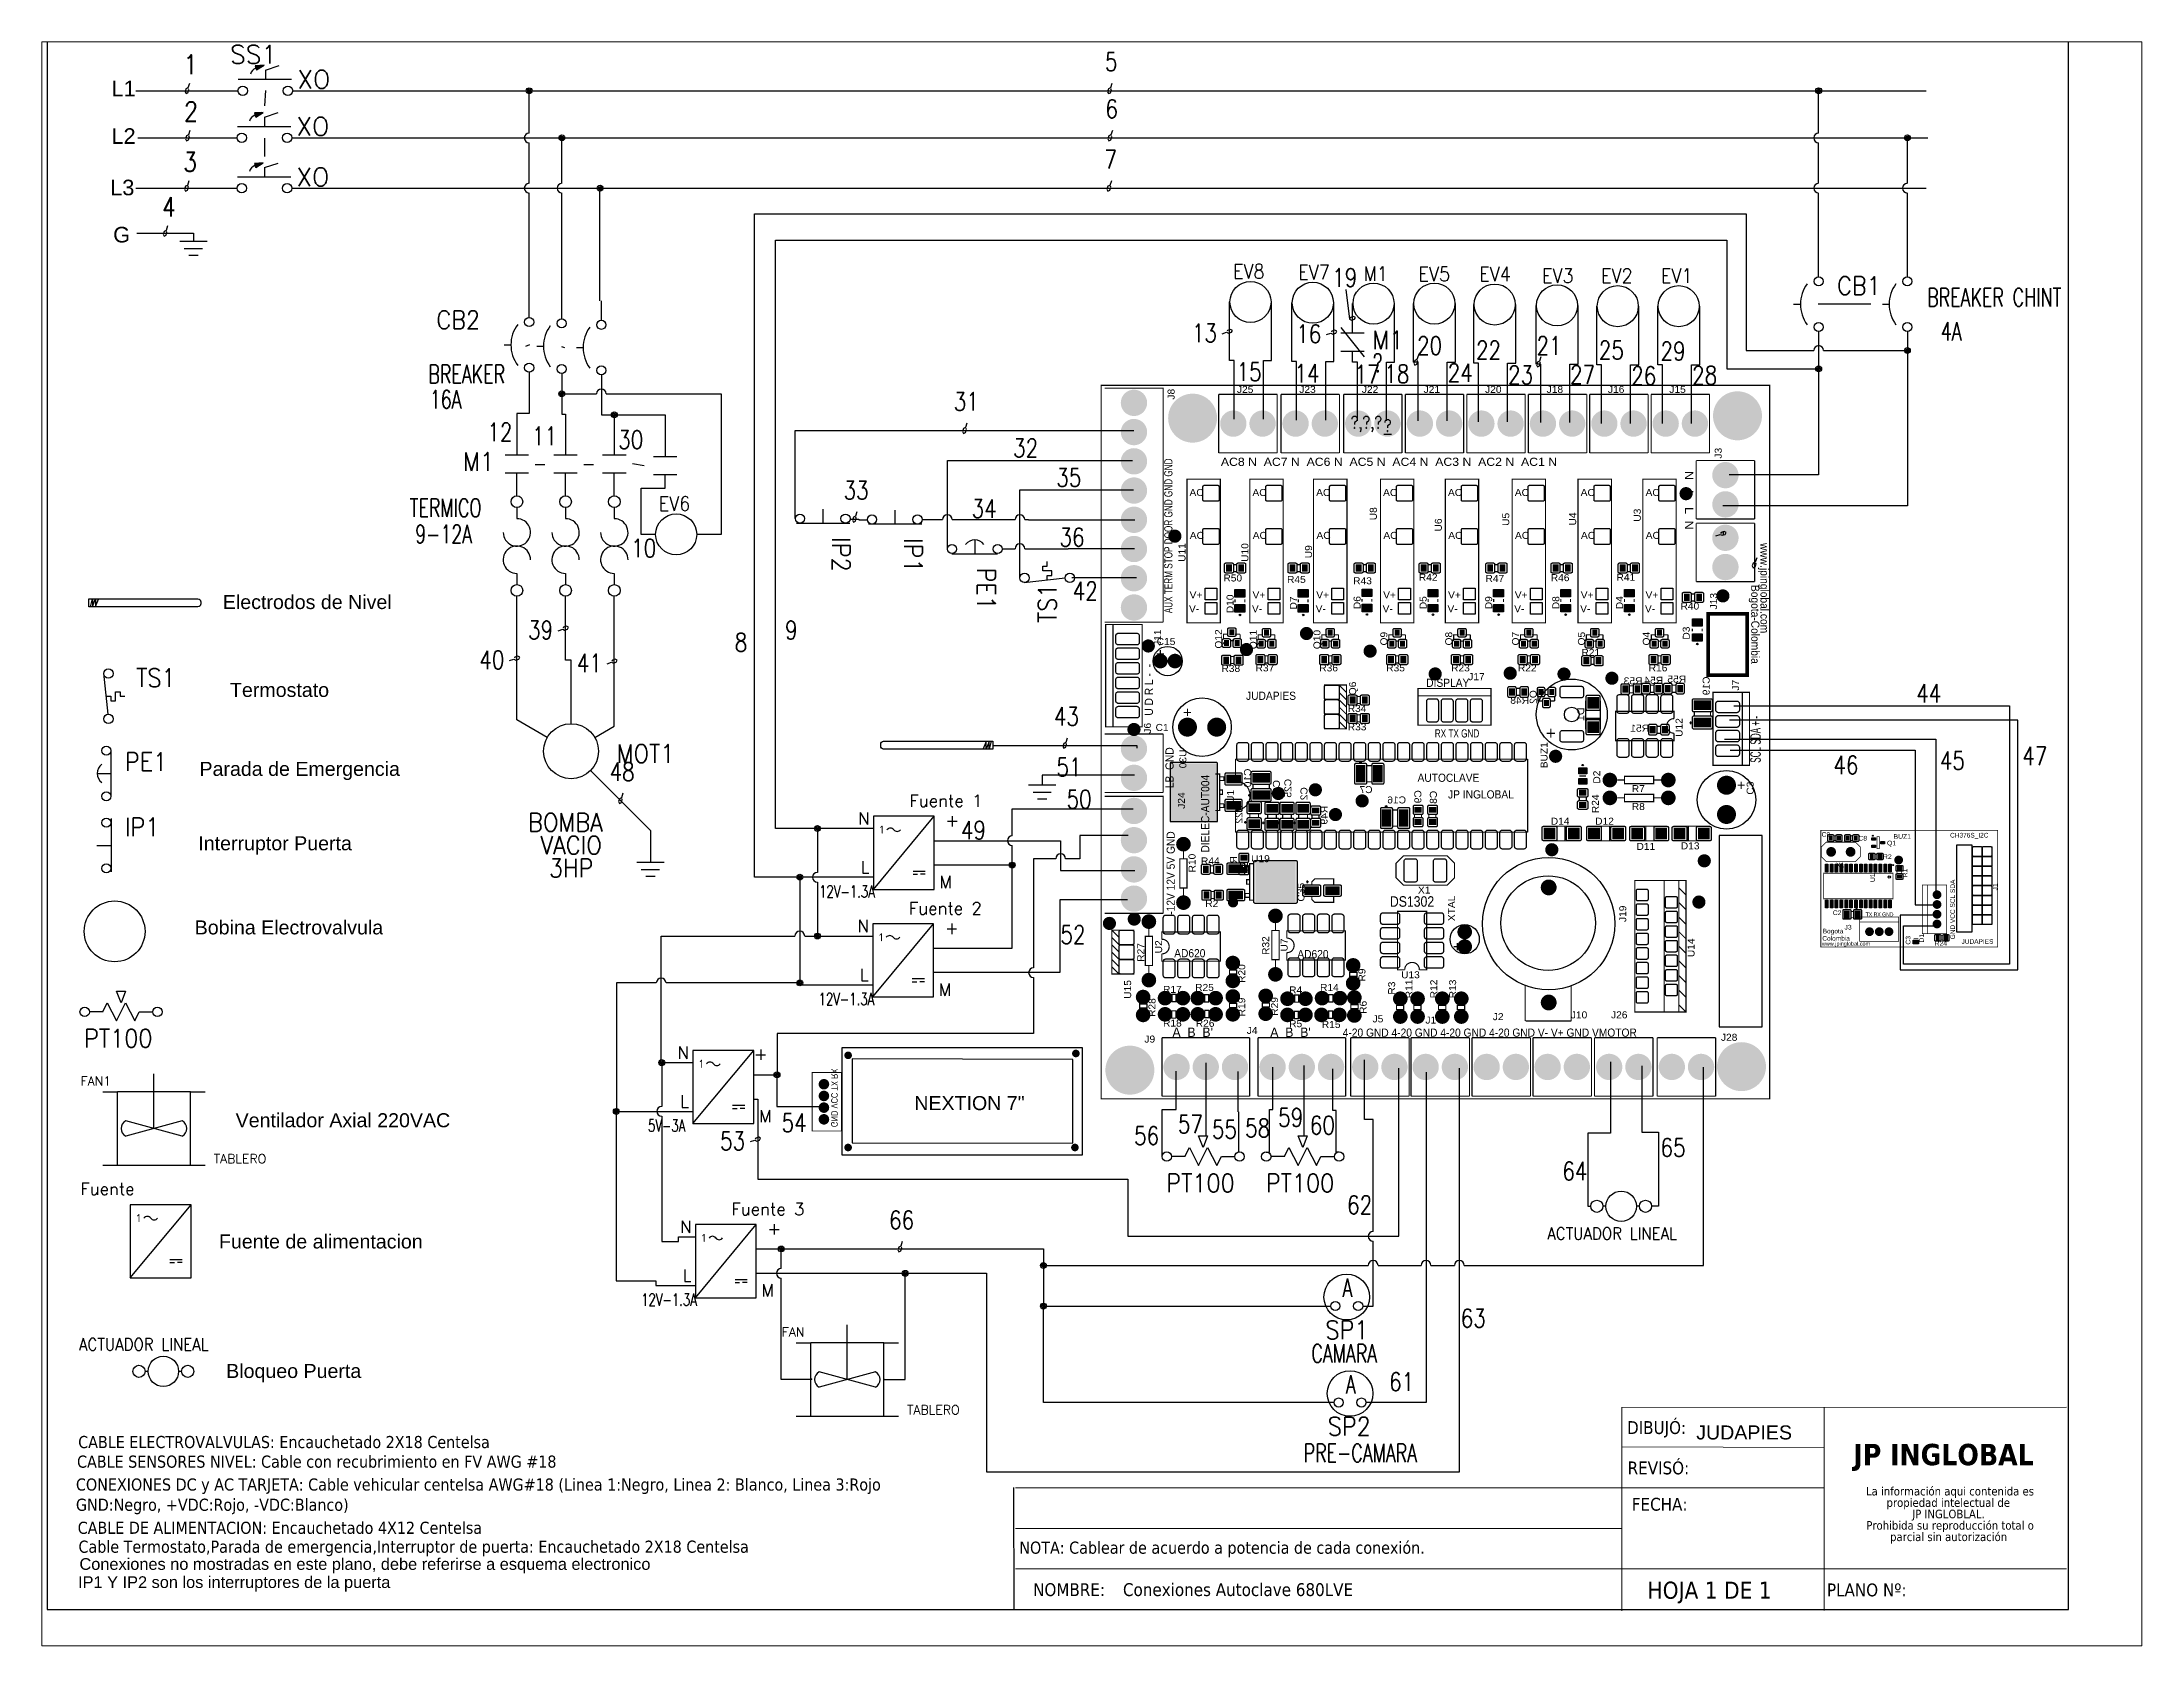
# Paper-space layout 'Layout1' of a CAD drawing. Header units: inches. Extents: x 0 to 10.5, y -0.1 to 8.
# The model-space entities are those that its viewports show. They can reach past a viewport. Long polylines and large blocks are cut down to what shows.
import ezdxf
from ezdxf.enums import TextEntityAlignment as Align

# ---------------------------------------------------------------- set-up
doc = ezdxf.new("R2010")
doc.units = ezdxf.units.IN
doc.header["$MEASUREMENT"] = 0
doc.linetypes.add('CENTERX2', pattern=[20.32, 12.7, -2.54, 2.54, -2.54])
doc.linetypes.add('HIDDEN2', pattern=[0.1875, 0.125, -0.0625])
for name, color, linetype in [('BLK_12AWG', 7, 'Continuous'), ('CONTORNO', 179, 'Continuous'), ('DESC', 250, 'Continuous'), ('DESCCHILD', 20, 'Continuous'), ('LINK', 9, 'Continuous'), ('MISC', 7, 'Continuous'), ('SYMS', 7, 'Continuous'), ('TAGS', 250, 'Continuous'), ('TERMS', 123, 'Continuous'), ('WIREFIXED', 7, 'Continuous'), ('WIRENO', 250, 'Continuous'), ('WIRES', 7, 'Continuous'), ('XREF', 7, 'Continuous'), ('XREFCHILD', 134, 'Continuous')]:
    doc.layers.add(name, color=color, linetype=linetype)
doc.styles.add('SLDTEXTSTYLE0', font='tahoma.ttf')
doc.styles.add('SLDTEXTSTYLE1', font='')
doc.styles.get("Standard").update_dxf_attribs({"font": 'arial.ttf'})
doc.styles.add('WD', font='romans.shx')
doc.styles.add('WD_IEC', font='isocp2.shx', dxfattribs={"width": 0.9, "height": 4})
doc.styles.get('SLDTEXTSTYLE1').set_extended_font_data('Tahoma', bold=True)

psp = doc.layouts.get("Layout1")

msp = doc.modelspace()

# ---------------------------------------------------------------- texts
for s, height, width, p in [('C9', 0.048, 1.041667, (36.874, 12.26)), ('C9', 0.048, 1.041667, (36.874, 12.26)), ('C9', 0.048, 1.041667, (36.874, 12.26)), ('BUZ1', 0.048, 1.041667, (37.613, 12.239)), ('BUZ1', 0.048, 1.041667, (37.613, 12.239)), ('BUZ1', 0.048, 1.041667, (37.613, 12.239)), ('CH376S_I2C', 0.048, 0.833333, (38.193, 12.252)), ('CH376S_I2C', 0.048, 0.833333, (38.193, 12.252)), ('CH376S_I2C', 0.048, 0.833333, (38.193, 12.252)), ('C8', 0.048, 1.041667, (37.252, 12.221)), ('C8', 0.048, 1.041667, (37.252, 12.221)), ('C8', 0.048, 1.041667, (37.252, 12.221)), ('R2', 0.048, 1.041667, (37.504, 12.032)), ('R2', 0.048, 1.041667, (37.504, 12.032)), ('R2', 0.048, 1.041667, (37.504, 12.032)), ('Q1', 0.048, 1.041667, (37.546, 12.172)), ('Q1', 0.048, 1.041667, (37.546, 12.172)), ('Q1', 0.048, 1.041667, (37.546, 12.172)), ('X1', 0.048, 1.041667, (37.022, 11.947)), ('X1', 0.048, 1.041667, (37.022, 11.947)), ('X1', 0.048, 1.041667, (37.022, 11.947)), ('C2', 0.048, 1.041667, (36.989, 11.457)), ('C2', 0.048, 1.041667, (36.989, 11.457)), ('C2', 0.048, 1.041667, (36.989, 11.457)), ('TX RX GND', 0.04, 0.75, (37.327, 11.443)), ('TX RX GND', 0.04, 0.75, (37.327, 11.443)), ('TX RX GND', 0.04, 0.75, (37.327, 11.443)), ('Colombia', 0.048, 0.833333, (36.882, 11.193)), ('Colombia', 0.048, 0.833333, (36.882, 11.193)), ('Colombia', 0.048, 0.833333, (36.882, 11.193)), ('Bogota', 0.048, 0.833333, (36.886, 11.268)), ('Bogota', 0.048, 0.833333, (36.886, 11.268)), ('Bogota', 0.048, 0.833333, (36.886, 11.268)), ('J3', 0.048, 1.041667, (37.109, 11.308)), ('J3', 0.048, 1.041667, (37.109, 11.308)), ('J3', 0.048, 1.041667, (37.109, 11.308)), ('JUDAPIES', 0.048, 0.833333, (38.311, 11.161)), ('JUDAPIES', 0.048, 0.833333, (38.311, 11.161)), ('JUDAPIES', 0.048, 0.833333, (38.311, 11.161)), ('R24', 0.048, 1.041667, (38.034, 11.142)), ('R24', 0.048, 1.041667, (38.034, 11.142)), ('R24', 0.048, 1.041667, (38.034, 11.142))]:
    msp.add_text(s, height=height, dxfattribs=dict(width=width)).set_placement(p)
for s, width, p in [('U1', 1.041667, (37.422, 11.795)), ('U1', 1.041667, (37.422, 11.795)), ('U1', 1.041667, (37.422, 11.795)), ('R1', 1.041667, (37.754, 11.844)), ('R1', 1.041667, (37.754, 11.844)), ('R1', 1.041667, (37.754, 11.844)), ('GND VCC SCL SDA', 0.833333, (38.243, 11.207)), ('GND VCC SCL SDA', 0.833333, (38.243, 11.207)), ('GND VCC SCL SDA', 0.833333, (38.243, 11.207)), ('J1', 1.041667, (38.68, 11.709)), ('J1', 1.041667, (38.68, 11.709)), ('J1', 1.041667, (38.68, 11.709)), ('C3', 1.041667, (37.786, 11.153)), ('C3', 1.041667, (37.786, 11.153)), ('C3', 1.041667, (37.786, 11.153)), ('D1', 1.041667, (37.924, 11.175)), ('D1', 1.041667, (37.924, 11.175)), ('D1', 1.041667, (37.924, 11.175))]:
    msp.add_text(s, height=0.048, rotation=90, dxfattribs=dict(width=width)).set_placement(p)
msp.add_text('www.jpinglobal.com', height=0.04).set_placement((36.878, 11.143))
msp.add_text('www.jpinglobal.com', height=0.04).set_placement((36.878, 11.143))
msp.add_text('www.jpinglobal.com', height=0.04).set_placement((36.878, 11.143))
at = {"attachment_point": 1}
for s, width, gutter_width, heights, insert, char_height in [('L1', 0.37194, 0.05, [0], (19.32, 20.019), 0.16), ('L2', 0.37194, 0.05, [0], (19.32, 19.531), 0.16), ('L3', 0.37194, 0.05, [0], (19.307, 19.003), 0.16), ('G', 0.37194, 0.05, [0], (19.338, 18.519), 0.16), ('\\A1;Electrodos de Nivel', 44.8708, 1, [0], (20.464, 14.741), 0.144), ('\\A1;Termostato', 44.8708, 1, [0], (20.537, 13.839), 0.144), ('\\A1;Parada de Emergencia', 44.8708, 1, [0], (20.224, 13.029), 0.144), ('\\A1;Interruptor Puerta', 44.8708, 1, [0], (20.212, 12.265), 0.144), ('\\A1;Bobina Electrovalvula', 44.8708, 1, [0], (20.175, 11.402), 0.144), ('NEXTION 7"', 1.27171, 1, [0], (27.561, 9.599), 0.144), ('\\A1;Ventilador Axial 220VAC', 44.8708, 1, [0], (20.595, 9.423), 0.144), ('Fuente de alimentacion', 2.08776, 1, [0.417], (20.424, 8.179), 0.144), ('Bloqueo Puerta', 2.10459, 1, [0], (20.498, 6.85), 0.144), ('JUDAPIES', 1.27171, 1, [0], (35.587, 6.219), 0.144), ('Conexiones no mostradas en este plano, debe referirse a esquema electronico', 9.45621, 0.05, [0], (18.992, 4.857), 0.12), ('IP1 Y IP2 son los interruptores de la puerta ', 9.45621, 0.05, [0], (18.978, 4.671), 0.12)]:
    msp.add_mtext_dynamic_manual_height_columns(s, width=width, gutter_width=gutter_width, heights=heights, dxfattribs=dict(at, insert=insert, char_height=char_height))
at = {"color": 7, "linetype": 'Continuous', "lineweight": 0, "attachment_point": 1, "style": 'SLDTEXTSTYLE0'}
for s, insert, char_height in [('CABLE ELECTROVALVULAS: Encauchetado 2X18 Centelsa', (18.979, 6.111), 0.1245), ('CABLE SENSORES NIVEL: Cable con recubrimiento en FV AWG #18', (18.967, 5.91), 0.1245), ('REVISÓ:', (34.883, 5.849), 0.1318), ('CONEXIONES DC y AC TARJETA: Cable vehicular centelsa AWG#18 (Linea 1:Negro, Linea 2: Blanco, Linea 3:Rojo\\PGND:Negro, +VDC:Rojo, -VDC:Blanco)', (18.956, 5.675), 0.1245), ('FECHA:', (34.926, 5.476), 0.1318), ('NOTA: Cablear de acuerdo a potencia de cada conexión.', (28.639, 5.027), 0.1245), ('\\pi-0.39529,l0.52705,t1.0541;NOMBRE:^IConexiones Autoclave 680LVE', (28.649, 4.6), 0.13176), ('HOJA 1 DE 1', (35.087, 4.616), 0.17568), ('PLANO Nº:', (36.929, 4.597), 0.1318)]:
    msp.add_mtext(s, dxfattribs=dict(at, insert=insert, char_height=char_height))
at = {"char_height": 0.1245, "attachment_point": 1, "style": 'SLDTEXTSTYLE0'}
for s, width, insert in [('CABLE DE ALIMENTACION: Encauchetado 4X12 Centelsa', 8.56967, (18.974, 5.231)), ('Cable Termostato,Parada de emergencia,Interruptor de puerta: Encauchetado 2X18 Centelsa', 9.01035, (18.982, 5.037))]:
    msp.add_mtext_dynamic_manual_height_columns(s, width=width, gutter_width=1, heights=[0], dxfattribs=dict(at, insert=insert))
at = {"layer": 'CONTORNO', "color": 7, "insert": (34.877, 6.263), "char_height": 0.1318, "attachment_point": 1, "style": 'SLDTEXTSTYLE0'}
msp.add_mtext('DIBUJÓ:  ', dxfattribs=at)
at = {"layer": 'CONTORNO', "insert": (37.201, 6.03), "char_height": 0.2196, "attachment_point": 1, "style": 'SLDTEXTSTYLE1'}
msp.add_mtext('JP INGLOBAL', dxfattribs=at)

# ---------------------------------------------------------------- blocks, each defined once
blk = doc.blocks.new('SW_NOTE_2')
at = {"layer": 'CONTORNO', "color": 0, "char_height": 1.0583, "attachment_point": 2, "style": 'SLDTEXTSTYLE0'}
for s, insert in [('La información aqui contenida es ', (10.29, 1.34)), ('propiedad intelectual de', (10.08, -0.07)), ('JP INGLOBLAL.', (10.1, -1.48)), ('Prohibida su reproducción total o ', (10.3, -2.89)), ('parcial sin autorización', (10.12, -4.3))]:
    blk.add_mtext(s, dxfattribs=dict(at, insert=insert))
blk = doc.blocks.new('WDDOT')
for radius in [0.03, 0.0187, 0.00929]:
    blk.add_circle((0, 0), radius)
blk = doc.blocks.new('VGND2')
for p, q in [((0.09375, 0), (-0.09375, 0)), ((-0.0625, -0.046875), (0.0625, -0.046875)), ((-0.03125, -0.09375), (0.03125, -0.09375))]:
    blk.add_line(p, q)
at = {"style": 'WD', "flags": 1}
blk.add_attdef('X2TERM01', (0, 0), '', height=0.01, dxfattribs=at)
blk = doc.blocks.new('VM1_AXIAL_FLOW_FAN1')
for p, q in [((0, 0), (0, 0.75)), ((-0.7, 0.5), (-0.5, 0.5)), ((-0.5, -0.5), (-0.5, 0.5)), ((0.5, 0.5), (-0.5, 0.5)), ((0.5, -0.5), (0.5, 0.5)), ((0.5, 0.5), (0.7, 0.5)), ((0.386, -0.104), (-0.386, 0.104)), ((0.386, 0.104), (-0.386, -0.104)), ((-0.7, -0.5), (-0.5, -0.5)), ((-0.5, -0.5), (0.5, -0.5)), ((0.5, -0.5), (0.7, -0.5))]:
    blk.add_line(p, q)
for centre, start, end in [((-0.333, 0), 117.1247, 242.8753), ((0.333, 0), 297.1247, 62.8753)]:
    blk.add_arc(centre, 0.116, start, end)
at = {"style": 'WD'}
for tag, height, p in [('INST', 0.125, (-0.585, 0.957)), ('LOC', 0.125, (-0.588, 0.777)), ('TAG1', 0.125, (-0.585, 0.586)), ('TERM01', 0.0625, (-0.51, 0.016))]:
    blk.add_attdef(tag, text='', height=height, dxfattribs=at).set_placement(p, align=Align.RIGHT)
for tag, p, height in [('X2TERM04', (0, 0.75), 0.005), ('TERM04', (0.009, 0.76), 0.0625), ('X4TERM01', (-0.5, 0), 0.01), ('X1TERM03', (0.5, 0), 0.005), ('TERM03', (0.511, 0.012), 0.0625), ('RATING1', (0.82, -0.261), 0.125), ('X8TERM02', (0, -0.5), 0.005), ('TERM02', (0.002, -0.573), 0.0625), ('DESC1', (0.82, -0.477), 0.125), ('DESC2', (0.82, -0.661), 0.125), ('DESC3', (0.82, -0.851), 0.125), ('WDTAGALT', (0.827, -1.032), 0.125)]:
    blk.add_attdef(tag, p, '', height=height, dxfattribs=at)
blk.add_attdef('XREF', text='', height=0.0625, rotation=0.0625, dxfattribs=at).set_placement((0.743, 0.595), align=Align.TOP_CENTER)
at = {"style": 'WD', "flags": 1}
for tag, p in [('FAMILY', (-0.659, -0.3)), ('CAT', (-0.659, -0.345)), ('MFG', (-0.657, -0.376)), ('WDTYPE', (-0.644, -0.442)), ('ASSYCODE', (-0.629, -0.405))]:
    blk.add_attdef(tag, text='', height=0.01, dxfattribs=at).set_placement(p, align=Align.CENTER)
blk = doc.blocks.new('HPW1_1PH')
for p, q in [((0, -0.625), (0.625, 0.125)), ((0.407, -0.437), (0.532, -0.437)), ((0.407, -0.469), (0.454, -0.469)), ((0.532, -0.469), (0.485, -0.469))]:
    blk.add_line(p, q)
blk.add_lwpolyline([(0.625, 0.125), (0, 0.125), (0, -0.625), (0.625, -0.625)], close=True)
for centre, start, end in [((0.175, -0.039), 36.8699, 143.1301), ((0.245, 0.014), 216.8699, 323.1301)]:
    blk.add_arc(centre, 0.0438, start, end)
at = {"style": 'WD_IEC'}
blk.add_text('1', height=0.084, dxfattribs=at).set_placement((0.105, -0.012), align=Align.MIDDLE_RIGHT)
at = {"style": 'WD', "width": 0.7}
for tag, p in [('INST', (-0.284, 0.794)), ('LOC', (-0.284, 0.624)), ('RATING1', (-0.284, 0.285)), ('XREF', (-0.284, -0.691)), ('DESC1', (-0.284, -0.847)), ('DESC2', (-0.284, -1.003)), ('DESC3', (-0.284, -1.158))]:
    blk.add_attdef(tag, text='', height=0.125, dxfattribs=at).set_placement(p, align=Align.CENTER)
at = {"style": 'WD'}
blk.add_attdef('TAG1', text='', height=0.125, dxfattribs=at).set_placement((-0.284, 0.455), align=Align.CENTER)
at = {"linetype": 'Continuous', "style": 'WD', "flags": 9}
for tag, p in [('MFG', (0.887, 0.257)), ('CAT', (0.889, 0.277)), ('ASSYCODE', (0.887, -0.564))]:
    blk.add_attdef(tag, text='', height=0.01, dxfattribs=at).set_placement(p, align=Align.CENTER)
at = {"linetype": 'Continuous', "style": 'WD', "flags": 8}
for tag, p in [('TERM01', (-0.04, 0.04)), ('TERM04', (1.352, -0.085)), ('TERM02', (-0.04, -0.21)), ('TERM05', (1.352, -0.335)), ('TERM03', (-0.04, -0.46))]:
    blk.add_attdef(tag, text='', height=0.125, dxfattribs=at).set_placement(p, align=Align.RIGHT)
at = {"style": 'WD'}
for tag, p, height, flags in [('X4TERM01', (0, 0), 0.0125, 1), ('X1TERM04', (0.625, -0.125), 0.0125, 1), ('X4TERM02', (0, -0.25), 0.0125, 1), ('X1TERM05', (0.625, -0.375), 0.0125, 1), ('X4TERM03', (0, -0.5), 0.0125, 1), ('FAMILY', (0.862, -0.483), 0.01, 9)]:
    blk.add_attdef(tag, p, '', height=height, dxfattribs=dict(at, flags=flags))
blk = doc.blocks.new('WD_WNH')
at = {"linetype": 'Continuous', "style": 'WD', "width": 0.8}
blk.add_attdef('WIRENO', text='', height=0.125, dxfattribs=at).set_placement((0, 0.062), align=Align.CENTER)
at = {"style": 'WD', "flags": 1}
for tag, p in [('W01USER', (0, 0.078)), ('W02USER', (0, 0.07)), ('W03USER', (0, 0.062)), ('W04USER', (0, 0.055)), ('W05USER', (0, 0.047)), ('W06USER', (0, 0.039)), ('W07USER', (0, 0.031)), ('W08USER', (0, 0.023)), ('W09USER', (0, 0.016)), ('W10USER', (0, 0.008))]:
    blk.add_attdef(tag, text='', height=0.005, dxfattribs=at).set_placement(p, align=Align.CENTER)
blk = doc.blocks.new('HCR1T')
for p, q in [((-0.156, 0), (-0.188, 0)), ((0.188, 0), (0.156, 0))]:
    blk.add_line(p, q)
for centre, radius in [((-0.25, 0), 0.0625), ((0, 0), 0.156), ((0.25, 0), 0.0625)]:
    blk.add_circle(centre, radius)
at = {"style": 'WD'}
for tag, width, p in [('INST', 0.7, (0, 0.528)), ('LOC', 0.7, (0, 0.359)), ('TAG1', 0.9, (0, 0.202))]:
    blk.add_attdef(tag, text='', height=0.125, dxfattribs=dict(at, width=width)).set_placement(p, align=Align.CENTER)
at = {"linetype": 'Continuous', "style": 'WD', "width": 0.8, "flags": 8}
for tag, p in [('TERM01', (-0.25, 0)), ('TERM02', (0.25, 0))]:
    blk.add_attdef(tag, text='', height=0.0625, dxfattribs=at).set_placement(p, align=Align.MIDDLE_CENTER)
at = {"style": 'WD', "flags": 1}
for tag, p in [('X4TERM01', (-0.312, 0)), ('X1TERM02', (0.312, 0))]:
    blk.add_attdef(tag, p, '', height=0.0125, dxfattribs=at)
at = {"linetype": 'Continuous', "style": 'WD', "flags": 9}
blk.add_attdef('ASSYCODE', text='', height=0.01, dxfattribs=at).set_placement((0, 0.109), align=Align.CENTER)
at = {"style": 'WD', "flags": 9}
blk.add_attdef('FAMILY', text='', height=0.01, dxfattribs=at).set_placement((-0.005, 0.17), align=Align.CENTER)
at = {"linetype": 'Continuous', "style": 'WD', "flags": 1}
for tag, p in [('MFG', (0, 0.14)), ('CAT', (0, 0.159))]:
    blk.add_attdef(tag, text='', height=0.01, dxfattribs=at).set_placement(p, align=Align.MIDDLE)
at = {"style": 'WD'}
for tag, p, width in [('DESC1', (1.126, 0.076), 0.9), ('DESC2', (1.126, -0.081), 0.9), ('DESC3', (1.126, -0.237), 0.9), ('XREFNO', (1.359, -0.393), 0.8), ('XREFNC', (1.359, -0.549), 0.8)]:
    blk.add_attdef(tag, p, '', height=0.125, dxfattribs=dict(at, width=width))
at = {"style": 'WD', "width": 0.8, "flags": 8}
for tag, p in [('NO', (1.126, -0.393)), ('NC', (1.126, -0.549))]:
    blk.add_attdef(tag, p, '', height=0.125, dxfattribs=at)
blk = doc.blocks.new('VCB1')
at = {"linetype": 'HIDDEN2'}
blk.add_line((-0.171, 0), (-0.125, 0), dxfattribs=at)
for centre in [(0, 0.156), (0, -0.156)]:
    blk.add_circle(centre, 0.0312)
blk.add_arc((0.109, 0), 0.234, 143.1301, 216.8699)
at = {"style": 'WD'}
for tag, p, width in [('INST', (0.219, 0.388), 0.7), ('LOC', (0.219, 0.219), 0.7), ('TAG1', (0.127, 0.064), 0.9), ('XREF', (0.129, -0.09), 0.7), ('DESC1', (0.129, -0.242), 0.7), ('DESC2', (0.129, -0.389), 0.7)]:
    blk.add_attdef(tag, p, '', height=0.125, dxfattribs=dict(at, width=width))
at = {"linetype": 'Continuous', "style": 'WD'}
for tag, height, flags, p in [('TERM01', 0.125, 8, (-0.055, 0.207)), ('MFG', 0.01, 9, (-0.142, -0.088)), ('CAT', 0.01, 9, (-0.142, -0.073))]:
    blk.add_attdef(tag, text='', height=height, dxfattribs=dict(at, flags=flags)).set_placement(p, align=Align.RIGHT)
at = {"style": 'WD', "width": 0.7}
blk.add_attdef('RATING1', text='', height=0.125, dxfattribs=at).set_placement((-0.188, 0.062), align=Align.RIGHT)
at = {"color": 7, "style": 'WD', "flags": 1}
for tag, p in [('X2TERM01', (0, 0.188)), ('X8TERM02', (0, -0.188))]:
    blk.add_attdef(tag, p, '', height=0.0125, dxfattribs=at)
at = {"color": 7, "style": 'WD'}
for tag, p in [('X4LINK', (-0.25, 0)), ('X1LINK', (0, 0))]:
    blk.add_attdef(tag, p, '', height=0.01, dxfattribs=at)
at = {"linetype": 'Continuous', "style": 'WD', "flags": 9}
blk.add_attdef('ASSYCODE', text='', height=0.01, dxfattribs=at).set_placement((-0.153, -0.106), align=Align.CENTER)
at = {"style": 'WD', "flags": 9}
for tag, p in [('CONTACT', (-0.129, -0.129)), ('FAMILY', (-0.142, -0.036))]:
    blk.add_attdef(tag, text='', height=0.01, dxfattribs=at).set_placement(p, align=Align.RIGHT)
at = {"linetype": 'Continuous', "style": 'WD', "flags": 8}
blk.add_attdef('TERM02', text='', height=0.125, dxfattribs=at).set_placement((-0.041, -0.213), align=Align.TOP_RIGHT)
blk = doc.blocks.new('RPAD')
blk.add_trace([(-0.5, -0.5), (-0.5, 0.5), (0.5, -0.5), (0.5, 0.5)])
blk = doc.blocks.new('EPAD')
at = {"const_width": 0.5}
blk.add_lwpolyline([(-0.25, 0, 1), (0.25, 0, 1)], format="xyb", close=True, dxfattribs=at)
blk = doc.blocks.new('NextionControl')
for points, const_width in [([(42.441, 8.18), (49.303, 8.18), (49.303, 15.503), (42.441, 15.503), (42.441, 8.18)], 0.012), ([(42.441, 8.18), (49.303, 8.18), (49.303, 15.503), (42.441, 15.503), (42.441, 8.18)], 0.012), ([(42.441, 8.18), (49.303, 8.18), (49.303, 15.503), (42.441, 15.503), (42.441, 8.18)], 0.012), ([(42.478, 15.473), (43.078, 15.473), (43.078, 13.073)], 0.012), ([(42.478, 15.473), (43.078, 15.473), (43.078, 13.073)], 0.012), ([(42.478, 15.473), (43.078, 15.473), (43.078, 13.073)], 0.012), ([(43.648, 15.41), (43.648, 14.81)], 0.012), ([(43.648, 15.41), (44.248, 15.41)], 0.012), ([(43.648, 15.41), (43.648, 14.81)], 0.012), ([(43.648, 15.41), (44.248, 15.41)], 0.012), ([(43.648, 15.41), (43.648, 14.81)], 0.012), ([(43.648, 15.41), (44.248, 15.41)], 0.012), ([(44.248, 15.41), (44.248, 14.81)], 0.012), ([(44.248, 15.41), (44.248, 14.81)], 0.012), ([(44.248, 15.41), (44.248, 14.81)], 0.012), ([(44.287, 15.41), (44.287, 14.81)], 0.012), ([(44.287, 15.41), (44.887, 15.41)], 0.012), ([(44.287, 15.41), (44.287, 14.81)], 0.012), ([(44.287, 15.41), (44.887, 15.41)], 0.012), ([(44.287, 15.41), (44.287, 14.81)], 0.012), ([(44.287, 15.41), (44.887, 15.41)], 0.012), ([(44.887, 15.41), (44.887, 14.81)], 0.012), ([(44.887, 15.41), (44.887, 14.81)], 0.012), ([(44.887, 15.41), (44.887, 14.81)], 0.012), ([(44.93, 15.41), (44.93, 14.81)], 0.012), ([(44.93, 15.41), (45.53, 15.41)], 0.012), ([(44.93, 15.41), (44.93, 14.81)], 0.012), ([(44.93, 15.41), (45.53, 15.41)], 0.012), ([(44.93, 15.41), (44.93, 14.81)], 0.012), ([(44.93, 15.41), (45.53, 15.41)], 0.012), ([(45.53, 15.41), (45.53, 14.81)], 0.012), ([(45.53, 15.41), (45.53, 14.81)], 0.012), ([(45.53, 15.41), (45.53, 14.81)], 0.012), ([(45.563, 15.41), (45.563, 14.81)], 0.012), ([(45.563, 15.41), (46.163, 15.41)], 0.012), ([(45.563, 15.41), (45.563, 14.81)], 0.012), ([(45.563, 15.41), (46.163, 15.41)], 0.012), ([(45.563, 15.41), (45.563, 14.81)], 0.012), ([(45.563, 15.41), (46.163, 15.41)], 0.012), ([(46.163, 15.41), (46.163, 14.81)], 0.012), ([(46.163, 15.41), (46.163, 14.81)], 0.012), ([(46.163, 15.41), (46.163, 14.81)], 0.012), ([(46.194, 15.41), (46.194, 14.81)], 0.012), ([(46.194, 15.41), (46.794, 15.41)], 0.012), ([(46.194, 15.41), (46.194, 14.81)], 0.012), ([(46.194, 15.41), (46.794, 15.41)], 0.012), ([(46.194, 15.41), (46.194, 14.81)], 0.012), ([(46.194, 15.41), (46.794, 15.41)], 0.012), ([(46.794, 15.41), (46.794, 14.81)], 0.012), ([(46.794, 15.41), (46.794, 14.81)], 0.012), ([(46.794, 15.41), (46.794, 14.81)], 0.012), ([(46.826, 15.41), (46.826, 14.81)], 0.012), ([(46.826, 15.41), (47.426, 15.41)], 0.012), ([(46.826, 15.41), (46.826, 14.81)], 0.012), ([(46.826, 15.41), (47.426, 15.41)], 0.012), ([(46.826, 15.41), (46.826, 14.81)], 0.012), ([(46.826, 15.41), (47.426, 15.41)], 0.012), ([(47.426, 15.41), (47.426, 14.81)], 0.012), ([(47.426, 15.41), (47.426, 14.81)], 0.012), ([(47.426, 15.41), (47.426, 14.81)], 0.012), ([(47.456, 15.41), (47.456, 14.81)], 0.012), ([(47.456, 15.41), (48.056, 15.41)], 0.012), ([(47.456, 15.41), (47.456, 14.81)], 0.012), ([(47.456, 15.41), (48.056, 15.41)], 0.012), ([(47.456, 15.41), (47.456, 14.81)], 0.012), ([(47.456, 15.41), (48.056, 15.41)], 0.012), ([(48.056, 15.41), (48.056, 14.81)], 0.012), ([(48.056, 15.41), (48.056, 14.81)], 0.012), ([(48.056, 15.41), (48.056, 14.81)], 0.012), ([(48.086, 15.41), (48.086, 14.81)], 0.012), ([(48.086, 15.41), (48.686, 15.41)], 0.012), ([(48.086, 15.41), (48.086, 14.81)], 0.012), ([(48.086, 15.41), (48.686, 15.41)], 0.012), ([(48.086, 15.41), (48.086, 14.81)], 0.012), ([(48.086, 15.41), (48.686, 15.41)], 0.012), ([(48.686, 15.41), (48.686, 14.81)], 0.012), ([(48.686, 15.41), (48.686, 14.81)], 0.012), ([(48.686, 15.41), (48.686, 14.81)], 0.012), ([(43.648, 14.81), (44.248, 14.81)], 0.012), ([(43.648, 14.81), (44.248, 14.81)], 0.012), ([(43.648, 14.81), (44.248, 14.81)], 0.012), ([(44.287, 14.81), (44.887, 14.81)], 0.012), ([(44.287, 14.81), (44.887, 14.81)], 0.012), ([(44.287, 14.81), (44.887, 14.81)], 0.012), ([(44.93, 14.81), (45.53, 14.81)], 0.012), ([(44.93, 14.81), (45.53, 14.81)], 0.012), ([(44.93, 14.81), (45.53, 14.81)], 0.012), ([(45.563, 14.81), (46.163, 14.81)], 0.012), ([(45.563, 14.81), (46.163, 14.81)], 0.012), ([(45.563, 14.81), (46.163, 14.81)], 0.012), ([(46.194, 14.81), (46.794, 14.81)], 0.012), ([(46.194, 14.81), (46.794, 14.81)], 0.012), ([(46.194, 14.81), (46.794, 14.81)], 0.012), ([(46.826, 14.81), (47.426, 14.81)], 0.012), ([(46.826, 14.81), (47.426, 14.81)], 0.012), ([(46.826, 14.81), (47.426, 14.81)], 0.012), ([(47.456, 14.81), (48.056, 14.81)], 0.012), ([(47.456, 14.81), (48.056, 14.81)], 0.012), ([(47.456, 14.81), (48.056, 14.81)], 0.012), ([(48.086, 14.81), (48.686, 14.81)], 0.012), ([(48.086, 14.81), (48.686, 14.81)], 0.012), ([(48.086, 14.81), (48.686, 14.81)], 0.012), ([(48.549, 14.731), (49.149, 14.731)], 0.012), ([(48.549, 14.131), (48.549, 14.731)], 0.012), ([(48.549, 14.731), (49.149, 14.731)], 0.012), ([(48.549, 14.131), (48.549, 14.731)], 0.012), ([(48.549, 14.731), (49.149, 14.731)], 0.012), ([(48.549, 14.131), (48.549, 14.731)], 0.012), ([(49.149, 14.131), (49.149, 14.731)], 0.012), ([(49.149, 14.131), (49.149, 14.731)], 0.012), ([(49.149, 14.131), (49.149, 14.731)], 0.012), ([(43.322, 13.066), (43.664, 13.066), (43.664, 14.54), (43.322, 14.54), (43.322, 13.066)], 0.012), ([(43.322, 13.066), (43.664, 13.066), (43.664, 14.54), (43.322, 14.54), (43.322, 13.066)], 0.012), ([(43.322, 13.066), (43.664, 13.066), (43.664, 14.54), (43.322, 14.54), (43.322, 13.066)], 0.012), ([(43.967, 13.066), (44.31, 13.066), (44.31, 14.54), (43.967, 14.54), (43.967, 13.066)], 0.012), ([(43.967, 13.066), (44.31, 13.066), (44.31, 14.54), (43.967, 14.54), (43.967, 13.066)], 0.012), ([(43.967, 13.066), (44.31, 13.066), (44.31, 14.54), (43.967, 14.54), (43.967, 13.066)], 0.012), ([(44.621, 13.066), (44.964, 13.066), (44.964, 14.54), (44.621, 14.54), (44.621, 13.066)], 0.012), ([(44.621, 13.066), (44.964, 13.066), (44.964, 14.54), (44.621, 14.54), (44.621, 13.066)], 0.012), ([(44.621, 13.066), (44.964, 13.066), (44.964, 14.54), (44.621, 14.54), (44.621, 13.066)], 0.012), ([(45.308, 13.066), (45.651, 13.066), (45.651, 14.54), (45.308, 14.54), (45.308, 13.066)], 0.012), ([(45.308, 13.066), (45.651, 13.066), (45.651, 14.54), (45.308, 14.54), (45.308, 13.066)], 0.012), ([(45.308, 13.066), (45.651, 13.066), (45.651, 14.54), (45.308, 14.54), (45.308, 13.066)], 0.012), ([(45.974, 13.066), (46.317, 13.066), (46.317, 14.54), (45.974, 14.54), (45.974, 13.066)], 0.012), ([(45.974, 13.066), (46.317, 13.066), (46.317, 14.54), (45.974, 14.54), (45.974, 13.066)], 0.012), ([(45.974, 13.066), (46.317, 13.066), (46.317, 14.54), (45.974, 14.54), (45.974, 13.066)], 0.012), ([(46.66, 13.066), (47.002, 13.066), (47.002, 14.54), (46.66, 14.54), (46.66, 13.066)], 0.012), ([(46.66, 13.066), (47.002, 13.066), (47.002, 14.54), (46.66, 14.54), (46.66, 13.066)], 0.012), ([(46.66, 13.066), (47.002, 13.066), (47.002, 14.54), (46.66, 14.54), (46.66, 13.066)], 0.012), ([(47.336, 13.066), (47.679, 13.066), (47.679, 14.54), (47.336, 14.54), (47.336, 13.066)], 0.012), ([(47.336, 13.066), (47.679, 13.066), (47.679, 14.54), (47.336, 14.54), (47.336, 13.066)], 0.012), ([(47.336, 13.066), (47.679, 13.066), (47.679, 14.54), (47.336, 14.54), (47.336, 13.066)], 0.012), ([(48.002, 13.066), (48.344, 13.066), (48.344, 14.54), (48.002, 14.54), (48.002, 13.066)], 0.012), ([(48.002, 13.066), (48.344, 13.066), (48.344, 14.54), (48.002, 14.54), (48.002, 13.066)], 0.012), ([(48.002, 13.066), (48.344, 13.066), (48.344, 14.54), (48.002, 14.54), (48.002, 13.066)], 0.012), ([(48.549, 14.131), (49.149, 14.131)], 0.012), ([(48.549, 14.131), (49.149, 14.131)], 0.012), ([(48.549, 14.131), (49.149, 14.131)], 0.012), ([(49.149, 14.088), (48.549, 14.088)], 0.012), ([(48.549, 14.088), (48.549, 13.488)], 0.012), ([(49.149, 14.088), (48.549, 14.088)], 0.012), ([(48.549, 14.088), (48.549, 13.488)], 0.012), ([(49.149, 14.088), (48.549, 14.088)], 0.012), ([(48.549, 14.088), (48.549, 13.488)], 0.012), ([(49.149, 14.088), (49.149, 13.488)], 0.012), ([(49.149, 14.088), (49.149, 13.488)], 0.012), ([(49.149, 14.088), (49.149, 13.488)], 0.012), ([(43.797, 13.662), (43.837, 13.662)], 0.012), ([(43.797, 13.662), (43.837, 13.662)], 0.012), ([(43.797, 13.662), (43.837, 13.662)], 0.012), ([(43.797, 13.59), (43.839, 13.59)], 0.012), ([(43.797, 13.59), (43.839, 13.59)], 0.012), ([(43.797, 13.59), (43.839, 13.59)], 0.012), ([(44.449, 13.662), (44.49, 13.662)], 0.012), ([(44.449, 13.662), (44.49, 13.662)], 0.012), ([(44.449, 13.662), (44.49, 13.662)], 0.012), ([(44.449, 13.59), (44.491, 13.59)], 0.012), ([(44.449, 13.59), (44.491, 13.59)], 0.012), ([(44.449, 13.59), (44.491, 13.59)], 0.012), ([(45.127, 13.662), (45.168, 13.662)], 0.012), ([(45.127, 13.662), (45.168, 13.662)], 0.012), ([(45.127, 13.662), (45.168, 13.662)], 0.012), ([(45.127, 13.59), (45.169, 13.59)], 0.012), ([(45.127, 13.59), (45.169, 13.59)], 0.012), ([(45.127, 13.59), (45.169, 13.59)], 0.012), ([(45.795, 13.662), (45.835, 13.662)], 0.012), ([(45.795, 13.662), (45.835, 13.662)], 0.012), ([(45.795, 13.662), (45.835, 13.662)], 0.012), ([(45.795, 13.59), (45.837, 13.59)], 0.012), ([(45.795, 13.59), (45.837, 13.59)], 0.012), ([(45.795, 13.59), (45.837, 13.59)], 0.012), ([(46.479, 13.662), (46.519, 13.662)], 0.012), ([(46.479, 13.662), (46.519, 13.662)], 0.012), ([(46.479, 13.662), (46.519, 13.662)], 0.012), ([(46.479, 13.59), (46.521, 13.59)], 0.012), ([(46.479, 13.59), (46.521, 13.59)], 0.012), ([(46.479, 13.59), (46.521, 13.59)], 0.012), ([(47.149, 13.662), (47.19, 13.662)], 0.012), ([(47.149, 13.662), (47.19, 13.662)], 0.012), ([(47.149, 13.662), (47.19, 13.662)], 0.012), ([(47.149, 13.59), (47.191, 13.59)], 0.012), ([(47.149, 13.59), (47.191, 13.59)], 0.012), ([(47.149, 13.59), (47.191, 13.59)], 0.012), ([(47.838, 13.662), (47.878, 13.662)], 0.012), ([(47.838, 13.662), (47.878, 13.662)], 0.012), ([(47.838, 13.662), (47.878, 13.662)], 0.012), ([(47.838, 13.59), (47.88, 13.59)], 0.012), ([(47.838, 13.59), (47.88, 13.59)], 0.012), ([(47.838, 13.59), (47.88, 13.59)], 0.012), ([(48.496, 13.361), (48.537, 13.361)], 0.012), ([(48.496, 13.361), (48.537, 13.361)], 0.012), ([(48.496, 13.361), (48.537, 13.361)], 0.012), ([(49.149, 13.488), (48.549, 13.488)], 0.012), ([(49.149, 13.488), (48.549, 13.488)], 0.012), ([(49.149, 13.488), (48.549, 13.488)], 0.012), ([(43.815, 13.276), (43.815, 13.306)], 0.0118), ([(43.815, 13.276), (43.815, 13.306)], 0.0118), ([(43.815, 13.276), (43.815, 13.306)], 0.0118), ([(43.916, 13.276), (43.916, 13.306)], 0.0118), ([(43.916, 13.276), (43.916, 13.306)], 0.0118), ([(43.916, 13.276), (43.916, 13.306)], 0.0118), ([(44.465, 13.276), (44.465, 13.306)], 0.0118), ([(44.465, 13.276), (44.465, 13.306)], 0.0118), ([(44.465, 13.276), (44.465, 13.306)], 0.0118), ([(44.565, 13.276), (44.565, 13.306)], 0.0118), ([(44.565, 13.276), (44.565, 13.306)], 0.0118), ([(44.565, 13.276), (44.565, 13.306)], 0.0118), ([(45.119, 13.281), (45.119, 13.31)], 0.0118), ([(45.119, 13.281), (45.119, 13.31)], 0.0118), ([(45.119, 13.281), (45.119, 13.31)], 0.0118), ([(45.219, 13.281), (45.219, 13.31)], 0.0118), ([(45.219, 13.281), (45.219, 13.31)], 0.0118), ([(45.219, 13.281), (45.219, 13.31)], 0.0118), ([(45.797, 13.279), (45.797, 13.309)], 0.0118), ([(45.797, 13.279), (45.797, 13.309)], 0.0118), ([(45.797, 13.279), (45.797, 13.309)], 0.0118), ([(45.897, 13.279), (45.897, 13.309)], 0.0118), ([(45.897, 13.279), (45.897, 13.309)], 0.0118), ([(45.897, 13.279), (45.897, 13.309)], 0.0118), ([(46.47, 13.279), (46.47, 13.309)], 0.0118), ([(46.47, 13.279), (46.47, 13.309)], 0.0118), ([(46.47, 13.279), (46.47, 13.309)], 0.0118), ([(46.571, 13.279), (46.571, 13.309)], 0.0118), ([(46.571, 13.279), (46.571, 13.309)], 0.0118), ([(46.571, 13.279), (46.571, 13.309)], 0.0118), ([(47.159, 13.279), (47.159, 13.309)], 0.0118), ([(47.159, 13.279), (47.159, 13.309)], 0.0118), ([(47.159, 13.279), (47.159, 13.309)], 0.0118), ([(47.259, 13.279), (47.259, 13.309)], 0.0118), ([(47.259, 13.279), (47.259, 13.309)], 0.0118), ([(47.259, 13.279), (47.259, 13.309)], 0.0118), ([(47.813, 13.279), (47.813, 13.309)], 0.0118), ([(47.813, 13.279), (47.813, 13.309)], 0.0118), ([(47.813, 13.279), (47.813, 13.309)], 0.0118), ([(47.913, 13.279), (47.913, 13.309)], 0.0118), ([(47.913, 13.279), (47.913, 13.309)], 0.0118), ([(47.913, 13.279), (47.913, 13.309)], 0.0118), ([(48.496, 13.289), (48.538, 13.289)], 0.012), ([(48.496, 13.289), (48.538, 13.289)], 0.012), ([(48.496, 13.289), (48.538, 13.289)], 0.012), ([(48.671, 12.527), (49.073, 12.527), (49.073, 13.158), (48.671, 13.158), (48.671, 12.527)], 0.0375), ([(48.671, 12.527), (49.073, 12.527), (49.073, 13.158), (48.671, 13.158), (48.671, 12.527)], 0.0375), ([(48.671, 12.527), (49.073, 12.527), (49.073, 13.158), (48.671, 13.158), (48.671, 12.527)], 0.0375), ([(42.478, 13.073), (43.078, 13.073)], 0.012), ([(42.478, 13.073), (43.078, 13.073)], 0.012), ([(42.478, 13.073), (43.078, 13.073)], 0.012), ([(42.488, 11.999), (42.863, 11.999), (42.863, 13.049), (42.488, 13.049), (42.488, 11.999)], 0.012), ([(42.488, 11.999), (42.863, 11.999), (42.863, 13.049), (42.488, 13.049), (42.488, 11.999)], 0.012), ([(42.488, 11.999), (42.863, 11.999), (42.863, 13.049), (42.488, 13.049), (42.488, 11.999)], 0.012), ([(42.563, 11.999), (42.563, 13.049)], 0.012), ([(42.563, 11.999), (42.563, 13.049)], 0.012), ([(42.563, 11.999), (42.563, 13.049)], 0.012), ([(43.697, 12.894), (43.697, 12.949), (43.748, 12.949)], 0.012), ([(43.697, 12.894), (43.697, 12.949), (43.748, 12.949)], 0.012), ([(43.697, 12.894), (43.697, 12.949), (43.748, 12.949)], 0.012), ([(43.868, 12.949), (43.815, 12.949)], 0.012), ([(43.868, 12.949), (43.815, 12.949)], 0.012), ([(43.868, 12.949), (43.815, 12.949)], 0.012), ([(43.868, 12.949), (43.868, 12.895)], 0.012), ([(43.868, 12.949), (43.868, 12.895)], 0.012), ([(43.868, 12.949), (43.868, 12.895)], 0.012), ([(44.053, 12.888), (44.053, 12.943), (44.104, 12.943)], 0.012), ([(44.053, 12.888), (44.053, 12.943), (44.104, 12.943)], 0.012), ([(44.053, 12.888), (44.053, 12.943), (44.104, 12.943)], 0.012), ([(44.224, 12.943), (44.172, 12.943)], 0.012), ([(44.224, 12.943), (44.172, 12.943)], 0.012), ([(44.224, 12.943), (44.172, 12.943)], 0.012), ([(44.224, 12.943), (44.224, 12.889)], 0.012), ([(44.224, 12.943), (44.224, 12.889)], 0.012), ([(44.224, 12.943), (44.224, 12.889)], 0.012), ([(44.707, 12.888), (44.707, 12.943), (44.758, 12.943)], 0.012), ([(44.707, 12.888), (44.707, 12.943), (44.758, 12.943)], 0.012), ([(44.707, 12.888), (44.707, 12.943), (44.758, 12.943)], 0.012), ([(44.878, 12.943), (44.826, 12.943)], 0.012), ([(44.878, 12.943), (44.826, 12.943)], 0.012), ([(44.878, 12.943), (44.826, 12.943)], 0.012), ([(44.878, 12.943), (44.878, 12.889)], 0.012), ([(44.878, 12.943), (44.878, 12.889)], 0.012), ([(44.878, 12.943), (44.878, 12.889)], 0.012), ([(45.394, 12.888), (45.394, 12.943), (45.445, 12.943)], 0.012), ([(45.394, 12.888), (45.394, 12.943), (45.445, 12.943)], 0.012), ([(45.394, 12.888), (45.394, 12.943), (45.445, 12.943)], 0.012), ([(45.565, 12.943), (45.513, 12.943)], 0.012), ([(45.565, 12.943), (45.513, 12.943)], 0.012), ([(45.565, 12.943), (45.513, 12.943)], 0.012), ([(45.565, 12.943), (45.565, 12.889)], 0.012), ([(45.565, 12.943), (45.565, 12.889)], 0.012), ([(45.565, 12.943), (45.565, 12.889)], 0.012), ([(46.06, 12.888), (46.06, 12.943), (46.111, 12.943)], 0.012), ([(46.06, 12.888), (46.06, 12.943), (46.111, 12.943)], 0.012), ([(46.06, 12.888), (46.06, 12.943), (46.111, 12.943)], 0.012), ([(46.231, 12.943), (46.179, 12.943)], 0.012), ([(46.231, 12.943), (46.179, 12.943)], 0.012), ([(46.231, 12.943), (46.179, 12.943)], 0.012), ([(46.231, 12.943), (46.231, 12.889)], 0.012), ([(46.231, 12.943), (46.231, 12.889)], 0.012), ([(46.231, 12.943), (46.231, 12.889)], 0.012), ([(46.746, 12.888), (46.746, 12.943), (46.797, 12.943)], 0.012), ([(46.746, 12.888), (46.746, 12.943), (46.797, 12.943)], 0.012), ([(46.746, 12.888), (46.746, 12.943), (46.797, 12.943)], 0.012), ([(46.917, 12.943), (46.864, 12.943)], 0.012), ([(46.917, 12.943), (46.864, 12.943)], 0.012), ([(46.917, 12.943), (46.864, 12.943)], 0.012), ([(46.917, 12.943), (46.917, 12.889)], 0.012), ([(46.917, 12.943), (46.917, 12.889)], 0.012), ([(46.917, 12.943), (46.917, 12.889)], 0.012), ([(47.422, 12.888), (47.422, 12.943), (47.473, 12.943)], 0.012), ([(47.422, 12.888), (47.422, 12.943), (47.473, 12.943)], 0.012), ([(47.422, 12.888), (47.422, 12.943), (47.473, 12.943)], 0.012), ([(47.593, 12.943), (47.541, 12.943)], 0.012), ([(47.593, 12.943), (47.541, 12.943)], 0.012), ([(47.593, 12.943), (47.541, 12.943)], 0.012), ([(47.593, 12.943), (47.593, 12.889)], 0.012), ([(47.593, 12.943), (47.593, 12.889)], 0.012), ([(47.593, 12.943), (47.593, 12.889)], 0.012), ([(48.088, 12.888), (48.088, 12.943), (48.139, 12.943)], 0.012), ([(48.088, 12.888), (48.088, 12.943), (48.139, 12.943)], 0.012), ([(48.088, 12.888), (48.088, 12.943), (48.139, 12.943)], 0.012), ([(48.259, 12.943), (48.206, 12.943)], 0.012), ([(48.259, 12.943), (48.206, 12.943)], 0.012), ([(48.259, 12.943), (48.206, 12.943)], 0.012), ([(48.259, 12.943), (48.259, 12.889)], 0.012), ([(48.259, 12.943), (48.259, 12.889)], 0.012), ([(48.259, 12.943), (48.259, 12.889)], 0.012), ([(48.51, 12.978), (48.51, 13.007)], 0.0118), ([(48.51, 12.978), (48.51, 13.007)], 0.0118), ([(48.51, 12.978), (48.51, 13.007)], 0.0118), ([(48.611, 12.978), (48.611, 13.007)], 0.0118), ([(48.611, 12.978), (48.611, 13.007)], 0.0118), ([(48.611, 12.978), (48.611, 13.007)], 0.0118), ([(43.012, 12.748), (43.087, 12.748)], 0.012), ([(43.012, 12.748), (43.087, 12.748)], 0.012), ([(43.012, 12.748), (43.087, 12.748)], 0.012), ([(43.049, 12.785), (43.049, 12.71)], 0.012), ([(43.049, 12.785), (43.049, 12.71)], 0.012), ([(43.049, 12.785), (43.049, 12.71)], 0.012), ([(43.805, 12.883), (43.763, 12.883)], 0.012), ([(43.805, 12.883), (43.763, 12.883)], 0.012), ([(43.805, 12.883), (43.763, 12.883)], 0.012), ([(43.808, 12.72), (43.766, 12.72)], 0.012), ([(43.808, 12.72), (43.766, 12.72)], 0.012), ([(43.808, 12.72), (43.766, 12.72)], 0.012), ([(44.158, 12.726), (44.116, 12.726)], 0.012), ([(44.158, 12.726), (44.116, 12.726)], 0.012), ([(44.158, 12.726), (44.116, 12.726)], 0.012), ([(44.161, 12.877), (44.119, 12.877)], 0.012), ([(44.161, 12.877), (44.119, 12.877)], 0.012), ([(44.161, 12.877), (44.119, 12.877)], 0.012), ([(44.812, 12.726), (44.77, 12.726)], 0.012), ([(44.812, 12.726), (44.77, 12.726)], 0.012), ([(44.812, 12.726), (44.77, 12.726)], 0.012), ([(44.815, 12.877), (44.773, 12.877)], 0.012), ([(44.815, 12.877), (44.773, 12.877)], 0.012), ([(44.815, 12.877), (44.773, 12.877)], 0.012), ([(45.499, 12.726), (45.457, 12.726)], 0.012), ([(45.499, 12.726), (45.457, 12.726)], 0.012), ([(45.499, 12.726), (45.457, 12.726)], 0.012), ([(45.502, 12.877), (45.46, 12.877)], 0.012), ([(45.502, 12.877), (45.46, 12.877)], 0.012), ([(45.502, 12.877), (45.46, 12.877)], 0.012), ([(46.165, 12.726), (46.123, 12.726)], 0.012), ([(46.165, 12.726), (46.123, 12.726)], 0.012), ([(46.165, 12.726), (46.123, 12.726)], 0.012), ([(46.168, 12.877), (46.126, 12.877)], 0.012), ([(46.168, 12.877), (46.126, 12.877)], 0.012), ([(46.168, 12.877), (46.126, 12.877)], 0.012), ([(46.851, 12.726), (46.809, 12.726)], 0.012), ([(46.851, 12.726), (46.809, 12.726)], 0.012), ([(46.851, 12.726), (46.809, 12.726)], 0.012), ([(46.854, 12.877), (46.812, 12.877)], 0.012), ([(46.854, 12.877), (46.812, 12.877)], 0.012), ([(46.854, 12.877), (46.812, 12.877)], 0.012), ([(47.53, 12.877), (47.488, 12.877)], 0.012), ([(47.53, 12.877), (47.488, 12.877)], 0.012), ([(47.53, 12.877), (47.488, 12.877)], 0.012), ([(48.193, 12.726), (48.151, 12.726)], 0.012), ([(48.193, 12.726), (48.151, 12.726)], 0.012), ([(48.193, 12.726), (48.151, 12.726)], 0.012), ([(48.196, 12.877), (48.154, 12.877)], 0.012), ([(48.196, 12.877), (48.154, 12.877)], 0.012), ([(48.196, 12.877), (48.154, 12.877)], 0.012), ([(43.808, 12.648), (43.767, 12.648)], 0.012), ([(43.808, 12.648), (43.767, 12.648)], 0.012), ([(43.808, 12.648), (43.767, 12.648)], 0.012), ([(44.158, 12.654), (44.118, 12.654)], 0.012), ([(44.158, 12.654), (44.118, 12.654)], 0.012), ([(44.158, 12.654), (44.118, 12.654)], 0.012), ([(44.812, 12.654), (44.772, 12.654)], 0.012), ([(44.812, 12.654), (44.772, 12.654)], 0.012), ([(44.812, 12.654), (44.772, 12.654)], 0.012), ([(45.499, 12.654), (45.459, 12.654)], 0.012), ([(45.499, 12.654), (45.459, 12.654)], 0.012), ([(45.499, 12.654), (45.459, 12.654)], 0.012), ([(46.165, 12.654), (46.125, 12.654)], 0.012), ([(46.165, 12.654), (46.125, 12.654)], 0.012), ([(46.165, 12.654), (46.125, 12.654)], 0.012), ([(46.851, 12.654), (46.81, 12.654)], 0.012), ([(46.851, 12.654), (46.81, 12.654)], 0.012), ([(46.851, 12.654), (46.81, 12.654)], 0.012), ([(47.464, 12.711), (47.505, 12.711)], 0.012), ([(47.464, 12.711), (47.505, 12.711)], 0.012), ([(47.464, 12.711), (47.505, 12.711)], 0.012), ([(47.464, 12.639), (47.506, 12.639)], 0.012), ([(47.464, 12.639), (47.506, 12.639)], 0.012), ([(47.464, 12.639), (47.506, 12.639)], 0.012), ([(48.193, 12.654), (48.152, 12.654)], 0.012), ([(48.193, 12.654), (48.152, 12.654)], 0.012), ([(48.193, 12.654), (48.152, 12.654)], 0.012), ([(44.734, 11.977), (44.884, 11.977), (44.884, 12.427), (44.734, 12.427), (44.734, 11.977)], 0.012), ([(44.734, 11.977), (44.884, 11.977), (44.884, 12.427), (44.734, 12.427), (44.734, 11.977)], 0.012), ([(44.734, 11.977), (44.884, 11.977), (44.884, 12.427), (44.734, 12.427), (44.734, 11.977)], 0.012), ([(44.884, 12.427), (44.959, 12.427), (44.959, 11.977), (44.884, 11.977)], 0.012), ([(44.884, 12.427), (44.959, 12.352)], 0.012), ([(44.884, 12.427), (44.959, 12.427), (44.959, 11.977), (44.884, 11.977)], 0.012), ([(44.884, 12.427), (44.959, 12.352)], 0.012), ([(44.884, 12.427), (44.959, 12.427), (44.959, 11.977), (44.884, 11.977)], 0.012), ([(44.884, 12.427), (44.959, 12.352)], 0.012), ([(44.884, 12.352), (44.959, 12.277)], 0.012), ([(44.884, 12.352), (44.959, 12.277)], 0.012), ([(44.884, 12.352), (44.959, 12.277)], 0.012), ([(45.104, 12.31), (45.062, 12.31)], 0.012), ([(45.104, 12.31), (45.062, 12.31)], 0.012), ([(45.104, 12.31), (45.062, 12.31)], 0.012), ([(45.693, 12.016), (46.443, 12.016), (46.443, 12.391), (45.693, 12.391), (45.693, 12.016)], 0.012), ([(45.693, 12.016), (46.443, 12.016), (46.443, 12.391), (45.693, 12.391), (45.693, 12.016)], 0.012), ([(45.693, 12.016), (46.443, 12.016), (46.443, 12.391), (45.693, 12.391), (45.693, 12.016)], 0.012), ([(45.693, 12.316), (46.443, 12.316)], 0.012), ([(45.693, 12.316), (46.443, 12.316)], 0.012), ([(45.693, 12.316), (46.443, 12.316)], 0.012), ([(46.701, 12.393), (46.743, 12.393)], 0.012), ([(46.701, 12.393), (46.743, 12.393)], 0.012), ([(46.701, 12.393), (46.743, 12.393)], 0.012), ([(46.701, 12.321), (46.742, 12.321)], 0.012), ([(46.701, 12.321), (46.742, 12.321)], 0.012), ([(46.701, 12.321), (46.742, 12.321)], 0.012), ([(46.926, 12.32), (46.926, 12.264), (46.977, 12.264)], 0.012), ([(46.926, 12.32), (46.926, 12.264), (46.977, 12.264)], 0.012), ([(46.926, 12.32), (46.926, 12.264), (46.977, 12.264)], 0.012), ([(47.034, 12.33), (46.992, 12.33)], 0.012), ([(47.034, 12.33), (46.992, 12.33)], 0.012), ([(47.034, 12.33), (46.992, 12.33)], 0.012), ([(47.097, 12.264), (47.097, 12.318)], 0.012), ([(47.097, 12.264), (47.097, 12.318)], 0.012), ([(47.097, 12.264), (47.097, 12.318)], 0.012), ([(47.904, 12.347), (47.862, 12.347)], 0.012), ([(47.904, 12.347), (47.862, 12.347)], 0.012), ([(47.904, 12.347), (47.862, 12.347)], 0.012), ([(47.904, 12.419), (47.863, 12.419)], 0.012), ([(47.904, 12.419), (47.863, 12.419)], 0.012), ([(47.904, 12.419), (47.863, 12.419)], 0.012), ([(48.116, 12.353), (48.074, 12.353)], 0.012), ([(48.116, 12.353), (48.074, 12.353)], 0.012), ([(48.116, 12.353), (48.074, 12.353)], 0.012), ([(48.116, 12.425), (48.076, 12.425)], 0.012), ([(48.116, 12.425), (48.076, 12.425)], 0.012), ([(48.116, 12.425), (48.076, 12.425)], 0.012), ([(48.341, 12.353), (48.299, 12.353)], 0.012), ([(48.341, 12.353), (48.299, 12.353)], 0.012), ([(48.341, 12.353), (48.299, 12.353)], 0.012), ([(48.341, 12.425), (48.3, 12.425)], 0.012), ([(48.341, 12.425), (48.3, 12.425)], 0.012), ([(48.341, 12.425), (48.3, 12.425)], 0.012), ([(48.722, 11.603), (49.097, 11.603), (49.097, 12.353), (48.722, 12.353), (48.722, 11.603)], 0.012), ([(48.722, 11.603), (49.097, 11.603), (49.097, 12.353), (48.722, 12.353), (48.722, 11.603)], 0.012), ([(48.722, 11.603), (49.097, 11.603), (49.097, 12.353), (48.722, 12.353), (48.722, 11.603)], 0.012), ([(49.022, 12.353), (49.022, 11.603)], 0.012), ([(49.022, 12.353), (49.022, 11.603)], 0.012), ([(49.022, 12.353), (49.022, 11.603)], 0.012), ([(43.289, 12.145), (43.364, 12.145)], 0.012), ([(43.289, 12.145), (43.364, 12.145)], 0.012), ([(43.289, 12.145), (43.364, 12.145)], 0.012), ([(43.327, 12.183), (43.327, 12.108)], 0.012), ([(43.327, 12.183), (43.327, 12.108)], 0.012), ([(43.327, 12.183), (43.327, 12.108)], 0.012), ([(44.884, 12.277), (44.959, 12.202)], 0.012), ([(44.884, 12.277), (44.959, 12.202)], 0.012), ([(44.884, 12.277), (44.959, 12.202)], 0.012), ([(44.884, 12.202), (44.959, 12.127)], 0.012), ([(44.884, 12.202), (44.959, 12.127)], 0.012), ([(44.884, 12.202), (44.959, 12.127)], 0.012), ([(44.884, 12.127), (44.959, 12.052)], 0.012), ([(44.884, 12.127), (44.959, 12.052)], 0.012), ([(44.884, 12.127), (44.959, 12.052)], 0.012), ([(45.104, 12.121), (45.062, 12.121)], 0.012), ([(45.104, 12.121), (45.062, 12.121)], 0.012), ([(45.104, 12.121), (45.062, 12.121)], 0.012), ([(45.104, 12.238), (45.064, 12.238)], 0.012), ([(45.104, 12.238), (45.064, 12.238)], 0.012), ([(45.104, 12.238), (45.064, 12.238)], 0.012), ([(47.097, 12.264), (47.045, 12.264)], 0.012), ([(47.097, 12.264), (47.045, 12.264)], 0.012), ([(47.097, 12.264), (47.045, 12.264)], 0.012), ([(47.415, 12.267), (47.415, 11.971)], 0.012), ([(47.415, 12.267), (47.415, 11.971)], 0.012), ([(47.415, 12.267), (47.415, 11.971)], 0.012), ([(47.415, 12.085), (47.565, 12.085)], 0.012), ([(47.415, 12.085), (47.565, 12.085)], 0.012), ([(47.415, 12.085), (47.565, 12.085)], 0.012), ([(47.565, 11.971), (47.565, 12.267)], 0.012), ([(47.565, 11.971), (47.565, 12.267)], 0.012), ([(47.565, 11.971), (47.565, 12.267)], 0.012), ([(48.322, 11.932), (48.322, 11.857), (47.722, 11.857), (47.722, 12.157), (48.322, 12.157), (48.322, 12.082)], 0.012), ([(48.322, 11.932), (48.322, 11.857), (47.722, 11.857), (47.722, 12.157), (48.322, 12.157), (48.322, 12.082)], 0.012), ([(48.322, 11.932), (48.322, 11.857), (47.722, 11.857), (47.722, 12.157), (48.322, 12.157), (48.322, 12.082)], 0.012), ([(48.247, 12.007), (48.249, 12.023), (48.253, 12.038), (48.26, 12.05), (48.269, 12.061), (48.28, 12.07), (48.292, 12.077), (48.307, 12.081), (48.322, 12.082)], 0.012), ([(48.247, 12.007), (48.249, 12.023), (48.253, 12.038), (48.26, 12.05), (48.269, 12.061), (48.28, 12.07), (48.292, 12.077), (48.307, 12.081), (48.322, 12.082)], 0.012), ([(48.247, 12.007), (48.249, 12.023), (48.253, 12.038), (48.26, 12.05), (48.269, 12.061), (48.28, 12.07), (48.292, 12.077), (48.307, 12.081), (48.322, 12.082)], 0.012), ([(48.53, 12.16), (48.53, 12.103)], 0.012), ([(48.53, 12.16), (48.53, 12.103)], 0.012), ([(48.53, 12.16), (48.53, 12.103)], 0.012), ([(48.696, 12.16), (48.696, 12.101)], 0.012), ([(48.696, 12.16), (48.696, 12.101)], 0.012), ([(48.696, 12.16), (48.696, 12.101)], 0.012), ([(43.078, 11.925), (42.478, 11.925)], 0.012), ([(43.078, 11.925), (42.478, 11.925)], 0.012), ([(43.078, 11.925), (42.478, 11.925)], 0.012), ([(43.078, 11.925), (43.078, 11.325)], 0.012), ([(43.078, 11.925), (43.078, 11.325)], 0.012), ([(43.078, 11.925), (43.078, 11.325)], 0.012), ([(44.884, 12.052), (44.959, 11.977)], 0.012), ([(44.884, 12.052), (44.959, 11.977)], 0.012), ([(44.884, 12.052), (44.959, 11.977)], 0.012), ([(45.104, 12.049), (45.064, 12.049)], 0.012), ([(45.104, 12.049), (45.064, 12.049)], 0.012), ([(45.104, 12.049), (45.064, 12.049)], 0.012), ([(48.185, 11.932), (48.143, 11.932)], 0.012), ([(48.185, 11.932), (48.143, 11.932)], 0.012), ([(48.185, 11.932), (48.143, 11.932)], 0.012), ([(48.185, 12.004), (48.145, 12.004)], 0.012), ([(48.185, 12.004), (48.145, 12.004)], 0.012), ([(48.185, 12.004), (48.145, 12.004)], 0.012), ([(48.247, 12.007), (48.249, 11.992), (48.253, 11.978), (48.26, 11.965), (48.269, 11.954), (48.28, 11.945), (48.292, 11.938), (48.307, 11.934), (48.322, 11.932)], 0.012), ([(48.247, 12.007), (48.249, 11.992), (48.253, 11.978), (48.26, 11.965), (48.269, 11.954), (48.28, 11.945), (48.292, 11.938), (48.307, 11.934), (48.322, 11.932)], 0.012), ([(48.247, 12.007), (48.249, 11.992), (48.253, 11.978), (48.26, 11.965), (48.269, 11.954), (48.28, 11.945), (48.292, 11.938), (48.307, 11.934), (48.322, 11.932)], 0.012), ([(48.507, 12.04), (48.477, 12.04)], 0.012), ([(48.507, 12.04), (48.477, 12.04)], 0.012), ([(48.507, 12.04), (48.477, 12.04)], 0.012), ([(48.492, 12.055), (48.492, 12.025)], 0.012), ([(48.492, 12.055), (48.492, 12.025)], 0.012), ([(48.492, 12.055), (48.492, 12.025)], 0.012), ([(43.82, 11.442), (43.82, 11.667)], 0.012), ([(43.82, 11.667), (46.82, 11.667)], 0.012), ([(43.82, 11.442), (43.82, 11.667)], 0.012), ([(43.82, 11.667), (46.82, 11.667)], 0.012), ([(43.82, 11.442), (43.82, 11.667)], 0.012), ([(43.82, 11.667), (46.82, 11.667)], 0.012), ([(45.117, 11.637), (45.087, 11.637)], 0.012), ([(45.117, 11.637), (45.087, 11.637)], 0.012), ([(45.117, 11.637), (45.087, 11.637)], 0.012), ([(45.102, 11.622), (45.102, 11.652)], 0.012), ([(45.102, 11.622), (45.102, 11.652)], 0.012), ([(45.102, 11.622), (45.102, 11.652)], 0.012), ([(46.82, 11.667), (46.82, 10.917)], 0.012), ([(46.82, 11.667), (46.82, 10.917)], 0.012), ([(46.82, 11.667), (46.82, 10.917)], 0.012), ([(43.612, 11.515), (43.657, 11.515), (43.657, 11.14), (43.612, 11.14)], 0.012), ([(43.612, 11.515), (43.657, 11.515), (43.657, 11.14), (43.612, 11.14)], 0.012), ([(43.612, 11.515), (43.657, 11.515), (43.657, 11.14), (43.612, 11.14)], 0.012), ([(43.657, 11.485), (43.702, 11.485), (43.702, 11.448), (43.657, 11.448)], 0.012), ([(43.657, 11.485), (43.702, 11.485), (43.702, 11.448), (43.657, 11.448)], 0.012), ([(43.657, 11.485), (43.702, 11.485), (43.702, 11.448), (43.657, 11.448)], 0.012), ([(43.97, 11.292), (43.967, 11.322), (43.958, 11.351), (43.945, 11.376), (43.927, 11.398), (43.904, 11.416), (43.879, 11.43), (43.851, 11.439), (43.82, 11.442)], 0.012), ([(43.97, 11.292), (43.967, 11.322), (43.958, 11.351), (43.945, 11.376), (43.927, 11.398), (43.904, 11.416), (43.879, 11.43), (43.851, 11.439), (43.82, 11.442)], 0.012), ([(43.97, 11.292), (43.967, 11.322), (43.958, 11.351), (43.945, 11.376), (43.927, 11.398), (43.904, 11.416), (43.879, 11.43), (43.851, 11.439), (43.82, 11.442)], 0.012), ([(45.222, 11.433), (45.163, 11.433)], 0.012), ([(45.222, 11.433), (45.163, 11.433)], 0.012), ([(45.222, 11.433), (45.163, 11.433)], 0.012), ([(45.222, 11.599), (45.165, 11.599)], 0.012), ([(45.222, 11.599), (45.165, 11.599)], 0.012), ([(45.222, 11.599), (45.165, 11.599)], 0.012), ([(47.419, 11.493), (47.349, 11.493)], 0.0118), ([(47.419, 11.493), (47.349, 11.493)], 0.0118), ([(47.419, 11.493), (47.349, 11.493)], 0.0118), ([(47.813, 11.452), (47.738, 11.452)], 0.012), ([(47.813, 11.452), (47.738, 11.452)], 0.012), ([(47.813, 11.452), (47.738, 11.452)], 0.012), ([(47.813, 11.415), (48.113, 11.415), (48.113, 11.49), (47.813, 11.49), (47.813, 11.415)], 0.012), ([(47.813, 11.415), (48.113, 11.415), (48.113, 11.49), (47.813, 11.49), (47.813, 11.415)], 0.012), ([(47.813, 11.415), (48.113, 11.415), (48.113, 11.49), (47.813, 11.49), (47.813, 11.415)], 0.012), ([(48.188, 11.452), (48.113, 11.452)], 0.012), ([(48.188, 11.452), (48.113, 11.452)], 0.012), ([(48.188, 11.452), (48.113, 11.452)], 0.012), ([(49.01, 11.436), (49.01, 11.361)], 0.012), ([(49.01, 11.436), (49.01, 11.361)], 0.012), ([(49.01, 11.436), (49.01, 11.361)], 0.012), ([(43.078, 11.325), (42.478, 11.325)], 0.012), ([(43.078, 11.325), (42.478, 11.325)], 0.012), ([(43.078, 11.325), (42.478, 11.325)], 0.012), ([(42.478, 11.285), (43.078, 11.285), (43.078, 10.085)], 0.012), ([(42.478, 11.285), (43.078, 11.285), (43.078, 10.085)], 0.012), ([(42.478, 11.285), (43.078, 11.285), (43.078, 10.085)], 0.012), ([(43.657, 11.35), (43.687, 11.35), (43.687, 11.305), (43.657, 11.305)], 0.012), ([(43.657, 11.35), (43.687, 11.35), (43.687, 11.305), (43.657, 11.305)], 0.012), ([(43.657, 11.35), (43.687, 11.35), (43.687, 11.305), (43.657, 11.305)], 0.012), ([(43.657, 11.17), (43.702, 11.17), (43.702, 11.208)], 0.012), ([(43.657, 11.208), (43.702, 11.208)], 0.012), ([(43.657, 11.17), (43.702, 11.17), (43.702, 11.208)], 0.012), ([(43.657, 11.208), (43.702, 11.208)], 0.012), ([(43.657, 11.17), (43.702, 11.17), (43.702, 11.208)], 0.012), ([(43.657, 11.208), (43.702, 11.208)], 0.012), ([(43.97, 11.292), (43.967, 11.261), (43.958, 11.232), (43.945, 11.207), (43.927, 11.185), (43.904, 11.167), (43.879, 11.153), (43.851, 11.145), (43.82, 11.142)], 0.012), ([(43.97, 11.292), (43.967, 11.261), (43.958, 11.232), (43.945, 11.207), (43.927, 11.185), (43.904, 11.167), (43.879, 11.153), (43.851, 11.145), (43.82, 11.142)], 0.012), ([(43.97, 11.292), (43.967, 11.261), (43.958, 11.232), (43.945, 11.207), (43.927, 11.185), (43.904, 11.167), (43.879, 11.153), (43.851, 11.145), (43.82, 11.142)], 0.012), ([(43.978, 11.295), (43.948, 11.295)], 0.012), ([(43.978, 11.295), (43.948, 11.295)], 0.012), ([(43.978, 11.295), (43.948, 11.295)], 0.012), ([(43.963, 11.31), (43.963, 11.28)], 0.012), ([(43.963, 11.31), (43.963, 11.28)], 0.012), ([(43.963, 11.31), (43.963, 11.28)], 0.012), ([(44, 11.415), (44, 11.358)], 0.012), ([(44, 11.415), (44, 11.358)], 0.012), ([(44, 11.415), (44, 11.358)], 0.012), ([(44.167, 11.415), (44.167, 11.357)], 0.012), ([(44.167, 11.415), (44.167, 11.357)], 0.012), ([(44.167, 11.415), (44.167, 11.357)], 0.012), ([(47.35, 11.239), (47.35, 11.28)], 0.012), ([(47.35, 11.239), (47.35, 11.28)], 0.012), ([(47.35, 11.239), (47.35, 11.28)], 0.012), ([(47.422, 11.239), (47.422, 11.281)], 0.012), ([(47.422, 11.239), (47.422, 11.281)], 0.012), ([(47.422, 11.239), (47.422, 11.281)], 0.012), ([(47.813, 11.269), (47.738, 11.269)], 0.012), ([(47.813, 11.269), (47.738, 11.269)], 0.012), ([(47.813, 11.269), (47.738, 11.269)], 0.012), ([(47.813, 11.231), (48.113, 11.231), (48.113, 11.306), (47.813, 11.306), (47.813, 11.231)], 0.012), ([(47.813, 11.231), (48.113, 11.231), (48.113, 11.306), (47.813, 11.306), (47.813, 11.231)], 0.012), ([(47.813, 11.231), (48.113, 11.231), (48.113, 11.306), (47.813, 11.306), (47.813, 11.231)], 0.012), ([(48.188, 11.269), (48.113, 11.269)], 0.012), ([(48.188, 11.269), (48.113, 11.269)], 0.012), ([(48.188, 11.269), (48.113, 11.269)], 0.012), ([(49.048, 11.399), (48.973, 11.399)], 0.012), ([(49.048, 11.399), (48.973, 11.399)], 0.012), ([(49.048, 11.399), (48.973, 11.399)], 0.012), ([(43.82, 10.917), (43.82, 11.142)], 0.012), ([(43.82, 10.917), (43.82, 11.142)], 0.012), ([(43.82, 10.917), (43.82, 11.142)], 0.012), ([(43.907, 11.018), (43.937, 11.018)], 0.012), ([(43.907, 11.018), (43.937, 11.018)], 0.012), ([(43.907, 11.018), (43.937, 11.018)], 0.012), ([(43.922, 11.033), (43.922, 11.003)], 0.012), ([(43.922, 11.033), (43.922, 11.003)], 0.012), ([(43.922, 11.033), (43.922, 11.003)], 0.012), ([(43.967, 11.108), (43.967, 11.063)], 0.012), ([(43.967, 11.108), (43.967, 11.063)], 0.012), ([(43.967, 11.108), (43.967, 11.063)], 0.012), ([(44.057, 11.108), (44.057, 11.063)], 0.012), ([(44.057, 11.108), (44.057, 11.063)], 0.012), ([(44.057, 11.108), (44.057, 11.063)], 0.012), ([(44.09, 11.012), (44.12, 11.012)], 0.012), ([(44.09, 11.012), (44.12, 11.012)], 0.012), ([(44.09, 11.012), (44.12, 11.012)], 0.012), ([(44.105, 11.027), (44.105, 10.997)], 0.012), ([(44.105, 11.027), (44.105, 10.997)], 0.012), ([(44.105, 11.027), (44.105, 10.997)], 0.012), ([(44.15, 11.102), (44.15, 11.057)], 0.012), ([(44.15, 11.102), (44.15, 11.057)], 0.012), ([(44.15, 11.102), (44.15, 11.057)], 0.012), ([(44.24, 11.102), (44.24, 11.057)], 0.012), ([(44.24, 11.102), (44.24, 11.057)], 0.012), ([(44.24, 11.102), (44.24, 11.057)], 0.012), ([(44.244, 11.012), (44.274, 11.012)], 0.012), ([(44.244, 11.012), (44.274, 11.012)], 0.012), ([(44.244, 11.012), (44.274, 11.012)], 0.012), ([(44.259, 11.027), (44.259, 10.997)], 0.012), ([(44.259, 11.027), (44.259, 10.997)], 0.012), ([(44.259, 11.027), (44.259, 10.997)], 0.012), ([(44.304, 11.102), (44.304, 11.057)], 0.012), ([(44.304, 11.102), (44.304, 11.057)], 0.012), ([(44.304, 11.102), (44.304, 11.057)], 0.012), ([(44.394, 11.102), (44.394, 11.057)], 0.012), ([(44.394, 11.102), (44.394, 11.057)], 0.012), ([(44.394, 11.102), (44.394, 11.057)], 0.012), ([(44.409, 11.012), (44.439, 11.012)], 0.012), ([(44.409, 11.012), (44.439, 11.012)], 0.012), ([(44.409, 11.012), (44.439, 11.012)], 0.012), ([(44.424, 11.027), (44.424, 10.997)], 0.012), ([(44.424, 11.027), (44.424, 10.997)], 0.012), ([(44.424, 11.027), (44.424, 10.997)], 0.012), ([(44.469, 11.102), (44.469, 11.057)], 0.012), ([(44.469, 11.102), (44.469, 11.057)], 0.012), ([(44.469, 11.102), (44.469, 11.057)], 0.012), ([(44.559, 11.102), (44.559, 11.057)], 0.012), ([(44.559, 11.102), (44.559, 11.057)], 0.012), ([(44.559, 11.102), (44.559, 11.057)], 0.012), ([(44.606, 11.056), (44.606, 11.098)], 0.012), ([(44.606, 11.056), (44.606, 11.098)], 0.012), ([(44.606, 11.056), (44.606, 11.098)], 0.012), ([(44.678, 11.056), (44.678, 11.097)], 0.012), ([(44.678, 11.056), (44.678, 11.097)], 0.012), ([(44.678, 11.056), (44.678, 11.097)], 0.012), ([(45.382, 11.182), (45.352, 11.182)], 0.012), ([(45.382, 11.182), (45.352, 11.182)], 0.012), ([(45.382, 11.182), (45.352, 11.182)], 0.012), ([(45.367, 11.167), (45.367, 11.197)], 0.012), ([(45.367, 11.167), (45.367, 11.197)], 0.012), ([(45.367, 11.167), (45.367, 11.197)], 0.012), ([(45.487, 11.145), (45.43, 11.145)], 0.012), ([(45.487, 11.145), (45.43, 11.145)], 0.012), ([(45.487, 11.145), (45.43, 11.145)], 0.012), ([(45.658, 11.064), (45.658, 11.106)], 0.012), ([(45.658, 11.064), (45.658, 11.106)], 0.012), ([(45.658, 11.064), (45.658, 11.106)], 0.012), ([(45.73, 11.064), (45.73, 11.105)], 0.012), ([(45.73, 11.064), (45.73, 11.105)], 0.012), ([(45.73, 11.064), (45.73, 11.105)], 0.012), ([(45.805, 11.064), (45.805, 11.106)], 0.012), ([(45.805, 11.064), (45.805, 11.106)], 0.012), ([(45.805, 11.064), (45.805, 11.106)], 0.012), ([(45.877, 11.064), (45.877, 11.105)], 0.012), ([(45.877, 11.064), (45.877, 11.105)], 0.012), ([(45.877, 11.064), (45.877, 11.105)], 0.012), ([(43.82, 10.917), (46.82, 10.917)], 0.012), ([(43.82, 10.917), (46.82, 10.917)], 0.012), ([(43.82, 10.917), (46.82, 10.917)], 0.012), ([(45.487, 10.978), (45.429, 10.978)], 0.012), ([(45.487, 10.978), (45.429, 10.978)], 0.012), ([(45.487, 10.978), (45.429, 10.978)], 0.012), ([(47.022, 10.979), (47.317, 10.979)], 0.012), ([(47.022, 10.979), (47.317, 10.979)], 0.012), ([(47.022, 10.979), (47.317, 10.979)], 0.012), ([(47.317, 10.829), (47.022, 10.829)], 0.012), ([(47.317, 10.829), (47.022, 10.829)], 0.012), ([(47.317, 10.829), (47.022, 10.829)], 0.012), ([(47.203, 10.979), (47.203, 10.829)], 0.012), ([(47.203, 10.979), (47.203, 10.829)], 0.012), ([(47.203, 10.979), (47.203, 10.829)], 0.012), ([(47.477, 10.979), (47.773, 10.979)], 0.012), ([(47.477, 10.979), (47.773, 10.979)], 0.012), ([(47.477, 10.979), (47.773, 10.979)], 0.012), ([(47.773, 10.829), (47.477, 10.829)], 0.012), ([(47.773, 10.829), (47.477, 10.829)], 0.012), ([(47.773, 10.829), (47.477, 10.829)], 0.012), ([(47.659, 10.979), (47.659, 10.829)], 0.012), ([(47.659, 10.979), (47.659, 10.829)], 0.012), ([(47.659, 10.979), (47.659, 10.829)], 0.012), ([(47.918, 10.978), (48.213, 10.978)], 0.012), ([(47.918, 10.978), (48.213, 10.978)], 0.012), ([(47.918, 10.978), (48.213, 10.978)], 0.012), ([(48.213, 10.828), (47.918, 10.828)], 0.012), ([(48.213, 10.828), (47.918, 10.828)], 0.012), ([(48.213, 10.828), (47.918, 10.828)], 0.012), ([(48.032, 10.828), (48.032, 10.978)], 0.012), ([(48.032, 10.828), (48.032, 10.978)], 0.012), ([(48.032, 10.828), (48.032, 10.978)], 0.012), ([(48.355, 10.978), (48.65, 10.978)], 0.012), ([(48.355, 10.978), (48.65, 10.978)], 0.012), ([(48.355, 10.978), (48.65, 10.978)], 0.012), ([(48.65, 10.828), (48.355, 10.828)], 0.012), ([(48.65, 10.828), (48.355, 10.828)], 0.012), ([(48.65, 10.828), (48.355, 10.828)], 0.012), ([(48.469, 10.828), (48.469, 10.978)], 0.012), ([(48.469, 10.828), (48.469, 10.978)], 0.012), ([(48.469, 10.828), (48.469, 10.978)], 0.012), ([(43.248, 10.344), (43.323, 10.344), (43.323, 10.644), (43.248, 10.644), (43.248, 10.344)], 0.012), ([(43.248, 10.344), (43.323, 10.344), (43.323, 10.644), (43.248, 10.644), (43.248, 10.344)], 0.012), ([(43.248, 10.344), (43.323, 10.344), (43.323, 10.644), (43.248, 10.644), (43.248, 10.344)], 0.012), ([(43.286, 10.644), (43.286, 10.719)], 0.012), ([(43.286, 10.644), (43.286, 10.719)], 0.012), ([(43.286, 10.644), (43.286, 10.719)], 0.012), ([(43.559, 10.571), (43.6, 10.571)], 0.012), ([(43.559, 10.571), (43.6, 10.571)], 0.012), ([(43.559, 10.571), (43.6, 10.571)], 0.012), ([(43.871, 10.611), (43.871, 10.571)], 0.012), ([(43.871, 10.611), (43.871, 10.571)], 0.012), ([(43.871, 10.611), (43.871, 10.571)], 0.012), ([(43.965, 10.564), (43.92, 10.564), (43.92, 10.527), (43.965, 10.527)], 0.012), ([(43.965, 10.564), (43.92, 10.564), (43.92, 10.527), (43.965, 10.527)], 0.012), ([(43.965, 10.564), (43.92, 10.564), (43.92, 10.527), (43.965, 10.527)], 0.012), ([(43.943, 10.611), (43.943, 10.569)], 0.012), ([(43.943, 10.611), (43.943, 10.569)], 0.012), ([(43.943, 10.611), (43.943, 10.569)], 0.012), ([(44.01, 10.594), (43.965, 10.594), (43.965, 10.219), (44.01, 10.219)], 0.012), ([(44.01, 10.594), (43.965, 10.594), (43.965, 10.219), (44.01, 10.219)], 0.012), ([(44.01, 10.594), (43.965, 10.594), (43.965, 10.219), (44.01, 10.219)], 0.012), ([(45.993, 10.374), (45.543, 10.374), (45.468, 10.449), (45.468, 10.599), (45.543, 10.674), (45.993, 10.674), (46.068, 10.599), (46.068, 10.449), (45.993, 10.374)], 0.012), ([(45.993, 10.374), (45.543, 10.374), (45.468, 10.449), (45.468, 10.599), (45.543, 10.674), (45.993, 10.674), (46.068, 10.599), (46.068, 10.449), (45.993, 10.374)], 0.012), ([(45.993, 10.374), (45.543, 10.374), (45.468, 10.449), (45.468, 10.599), (45.543, 10.674), (45.993, 10.674), (46.068, 10.599), (46.068, 10.449), (45.993, 10.374)], 0.012), ([(43.286, 10.269), (43.286, 10.344)], 0.012), ([(43.286, 10.269), (43.286, 10.344)], 0.012), ([(43.286, 10.269), (43.286, 10.344)], 0.012), ([(43.559, 10.499), (43.601, 10.499)], 0.012), ([(43.559, 10.499), (43.601, 10.499)], 0.012), ([(43.559, 10.499), (43.601, 10.499)], 0.012), ([(43.965, 10.429), (43.935, 10.429), (43.935, 10.384), (43.965, 10.384)], 0.012), ([(43.965, 10.429), (43.935, 10.429), (43.935, 10.384), (43.965, 10.384)], 0.012), ([(43.965, 10.429), (43.935, 10.429), (43.935, 10.384), (43.965, 10.384)], 0.012), ([(44.573, 10.408), (44.543, 10.408)], 0.012), ([(44.573, 10.408), (44.543, 10.408)], 0.012), ([(44.573, 10.408), (44.543, 10.408)], 0.012), ([(44.558, 10.393), (44.558, 10.423)], 0.012), ([(44.558, 10.393), (44.558, 10.423)], 0.012), ([(44.558, 10.393), (44.558, 10.423)], 0.012), ([(44.603, 10.378), (44.603, 10.408), (44.633, 10.438), (44.828, 10.438), (44.828, 10.378)], 0.012), ([(44.603, 10.378), (44.603, 10.408), (44.633, 10.438), (44.828, 10.438), (44.828, 10.378)], 0.012), ([(44.603, 10.378), (44.603, 10.408), (44.633, 10.438), (44.828, 10.438), (44.828, 10.378)], 0.012), ([(47.92, 9.072), (48.445, 9.072), (48.445, 10.422), (47.92, 10.422), (47.92, 9.072)], 0.012), ([(47.92, 9.072), (48.445, 9.072), (48.445, 10.422), (47.92, 10.422), (47.92, 9.072)], 0.012), ([(47.92, 9.072), (48.445, 9.072), (48.445, 10.422), (47.92, 10.422), (47.92, 9.072)], 0.012), ([(48.22, 10.422), (48.22, 9.072)], 0.012), ([(48.22, 10.422), (48.22, 9.072)], 0.012), ([(48.22, 10.422), (48.22, 9.072)], 0.012), ([(48.37, 10.422), (48.37, 9.072)], 0.012), ([(48.37, 10.422), (48.37, 9.072)], 0.012), ([(48.37, 10.422), (48.37, 9.072)], 0.012), ([(48.37, 10.347), (48.445, 10.272)], 0.012), ([(48.37, 10.347), (48.445, 10.272)], 0.012), ([(48.37, 10.347), (48.445, 10.272)], 0.012), ([(43.604, 10.308), (43.562, 10.308)], 0.012), ([(43.604, 10.308), (43.562, 10.308)], 0.012), ([(43.604, 10.308), (43.562, 10.308)], 0.012), ([(43.604, 10.236), (43.564, 10.236)], 0.012), ([(43.604, 10.236), (43.564, 10.236)], 0.012), ([(43.604, 10.236), (43.564, 10.236)], 0.012), ([(43.965, 10.249), (43.92, 10.249), (43.92, 10.287)], 0.012), ([(43.965, 10.287), (43.92, 10.287)], 0.012), ([(43.965, 10.249), (43.92, 10.249), (43.92, 10.287)], 0.012), ([(43.965, 10.287), (43.92, 10.287)], 0.012), ([(43.965, 10.249), (43.92, 10.249), (43.92, 10.287)], 0.012), ([(43.965, 10.287), (43.92, 10.287)], 0.012), ([(44.828, 10.258), (44.828, 10.198), (44.633, 10.198), (44.603, 10.228), (44.603, 10.258)], 0.012), ([(44.828, 10.258), (44.828, 10.198), (44.633, 10.198), (44.603, 10.228), (44.603, 10.258)], 0.012), ([(44.828, 10.258), (44.828, 10.198), (44.633, 10.198), (44.603, 10.228), (44.603, 10.258)], 0.012), ([(48.37, 10.197), (48.445, 10.122)], 0.012), ([(48.37, 10.197), (48.445, 10.122)], 0.012), ([(48.37, 10.197), (48.445, 10.122)], 0.012), ([(42.478, 10.085), (43.078, 10.085)], 0.012), ([(42.478, 10.085), (43.078, 10.085)], 0.012), ([(42.478, 10.085), (43.078, 10.085)], 0.012), ([(42.626, 9.461), (42.776, 9.461), (42.776, 9.911), (42.626, 9.911), (42.626, 9.461), (42.551, 9.461), (42.551, 9.911), (42.626, 9.911)], 0.012), ([(42.626, 9.836), (42.551, 9.911)], 0.012), ([(42.626, 9.461), (42.776, 9.461), (42.776, 9.911), (42.626, 9.911), (42.626, 9.461), (42.551, 9.461), (42.551, 9.911), (42.626, 9.911)], 0.012), ([(42.626, 9.836), (42.551, 9.911)], 0.012), ([(42.626, 9.461), (42.776, 9.461), (42.776, 9.911), (42.626, 9.911), (42.626, 9.461), (42.551, 9.461), (42.551, 9.911), (42.626, 9.911)], 0.012), ([(42.626, 9.836), (42.551, 9.911)], 0.012), ([(42.931, 9.924), (42.931, 9.849)], 0.012), ([(42.931, 9.924), (42.931, 9.849)], 0.012), ([(42.931, 9.924), (42.931, 9.849)], 0.012), ([(44.23, 9.983), (44.23, 9.908)], 0.012), ([(44.23, 9.983), (44.23, 9.908)], 0.012), ([(44.23, 9.983), (44.23, 9.908)], 0.012), ([(45.558, 9.505), (45.483, 9.505), (45.483, 10.105), (45.783, 10.105), (45.783, 9.505), (45.708, 9.505)], 0.012), ([(45.558, 9.505), (45.483, 9.505), (45.483, 10.105), (45.783, 10.105), (45.783, 9.505), (45.708, 9.505)], 0.012), ([(45.558, 9.505), (45.483, 9.505), (45.483, 10.105), (45.783, 10.105), (45.783, 9.505), (45.708, 9.505)], 0.012), ([(48.37, 10.047), (48.445, 9.972)], 0.012), ([(48.37, 10.047), (48.445, 9.972)], 0.012), ([(48.37, 10.047), (48.445, 9.972)], 0.012), ([(42.626, 9.761), (42.551, 9.836)], 0.012), ([(42.626, 9.761), (42.551, 9.836)], 0.012), ([(42.626, 9.761), (42.551, 9.836)], 0.012), ([(42.626, 9.686), (42.551, 9.761)], 0.012), ([(42.626, 9.686), (42.551, 9.761)], 0.012), ([(42.626, 9.686), (42.551, 9.761)], 0.012), ([(42.894, 9.549), (42.969, 9.549), (42.969, 9.849), (42.894, 9.849), (42.894, 9.549)], 0.012), ([(42.894, 9.549), (42.969, 9.549), (42.969, 9.849), (42.894, 9.849), (42.894, 9.549)], 0.012), ([(42.894, 9.549), (42.969, 9.549), (42.969, 9.849), (42.894, 9.849), (42.894, 9.549)], 0.012), ([(43.064, 9.818), (43.064, 9.893), (43.664, 9.893), (43.664, 9.593), (43.064, 9.593), (43.064, 9.668)], 0.012), ([(43.064, 9.818), (43.064, 9.893), (43.664, 9.893), (43.664, 9.593), (43.064, 9.593), (43.064, 9.668)], 0.012), ([(43.064, 9.818), (43.064, 9.893), (43.664, 9.893), (43.664, 9.593), (43.064, 9.593), (43.064, 9.668)], 0.012), ([(43.139, 9.743), (43.138, 9.759), (43.133, 9.773), (43.127, 9.786), (43.118, 9.797), (43.107, 9.806), (43.094, 9.813), (43.08, 9.817), (43.064, 9.818)], 0.012), ([(43.139, 9.743), (43.138, 9.759), (43.133, 9.773), (43.127, 9.786), (43.118, 9.797), (43.107, 9.806), (43.094, 9.813), (43.08, 9.817), (43.064, 9.818)], 0.012), ([(43.139, 9.743), (43.138, 9.759), (43.133, 9.773), (43.127, 9.786), (43.118, 9.797), (43.107, 9.806), (43.094, 9.813), (43.08, 9.817), (43.064, 9.818)], 0.012), ([(43.139, 9.743), (43.138, 9.728), (43.133, 9.713), (43.127, 9.701), (43.118, 9.69), (43.107, 9.681), (43.094, 9.674), (43.08, 9.67), (43.064, 9.668)], 0.012), ([(43.139, 9.743), (43.138, 9.728), (43.133, 9.713), (43.127, 9.701), (43.118, 9.69), (43.107, 9.681), (43.094, 9.674), (43.08, 9.67), (43.064, 9.668)], 0.012), ([(43.139, 9.743), (43.138, 9.728), (43.133, 9.713), (43.127, 9.701), (43.118, 9.69), (43.107, 9.681), (43.094, 9.674), (43.08, 9.67), (43.064, 9.668)], 0.012), ([(44.193, 9.608), (44.268, 9.608), (44.268, 9.908), (44.193, 9.908), (44.193, 9.608)], 0.012), ([(44.193, 9.608), (44.268, 9.608), (44.268, 9.908), (44.193, 9.908), (44.193, 9.608)], 0.012), ([(44.193, 9.608), (44.268, 9.608), (44.268, 9.908), (44.193, 9.908), (44.193, 9.608)], 0.012), ([(44.347, 9.83), (44.347, 9.905), (44.947, 9.905), (44.947, 9.605), (44.347, 9.605), (44.347, 9.68)], 0.012), ([(44.347, 9.83), (44.347, 9.905), (44.947, 9.905), (44.947, 9.605), (44.347, 9.605), (44.347, 9.68)], 0.012), ([(44.347, 9.83), (44.347, 9.905), (44.947, 9.905), (44.947, 9.605), (44.347, 9.605), (44.347, 9.68)], 0.012), ([(44.422, 9.755), (44.42, 9.77), (44.416, 9.785), (44.409, 9.797), (44.4, 9.808), (44.389, 9.818), (44.377, 9.824), (44.362, 9.829), (44.347, 9.83)], 0.012), ([(44.422, 9.755), (44.42, 9.77), (44.416, 9.785), (44.409, 9.797), (44.4, 9.808), (44.389, 9.818), (44.377, 9.824), (44.362, 9.829), (44.347, 9.83)], 0.012), ([(44.422, 9.755), (44.42, 9.77), (44.416, 9.785), (44.409, 9.797), (44.4, 9.808), (44.389, 9.818), (44.377, 9.824), (44.362, 9.829), (44.347, 9.83)], 0.012), ([(44.422, 9.755), (44.42, 9.739), (44.416, 9.725), (44.409, 9.712), (44.4, 9.701), (44.389, 9.692), (44.377, 9.686), (44.362, 9.682), (44.347, 9.68)], 0.012), ([(44.422, 9.755), (44.42, 9.739), (44.416, 9.725), (44.409, 9.712), (44.4, 9.701), (44.389, 9.692), (44.377, 9.686), (44.362, 9.682), (44.347, 9.68)], 0.012), ([(44.422, 9.755), (44.42, 9.739), (44.416, 9.725), (44.409, 9.712), (44.4, 9.701), (44.389, 9.692), (44.377, 9.686), (44.362, 9.682), (44.347, 9.68)], 0.012), ([(46.061, 9.743), (46.136, 9.743)], 0.012), ([(46.061, 9.743), (46.136, 9.743)], 0.012), ([(46.061, 9.743), (46.136, 9.743)], 0.012), ([(46.098, 9.706), (46.098, 9.781)], 0.012), ([(46.098, 9.706), (46.098, 9.781)], 0.012), ([(46.098, 9.706), (46.098, 9.781)], 0.012), ([(48.37, 9.897), (48.445, 9.822)], 0.012), ([(48.37, 9.897), (48.445, 9.822)], 0.012), ([(48.37, 9.897), (48.445, 9.822)], 0.012), ([(48.37, 9.747), (48.445, 9.672)], 0.012), ([(48.37, 9.747), (48.445, 9.672)], 0.012), ([(48.37, 9.747), (48.445, 9.672)], 0.012), ([(42.626, 9.611), (42.551, 9.686)], 0.012), ([(42.626, 9.611), (42.551, 9.686)], 0.012), ([(42.626, 9.611), (42.551, 9.686)], 0.012), ([(42.626, 9.536), (42.551, 9.611)], 0.012), ([(42.626, 9.536), (42.551, 9.611)], 0.012), ([(42.626, 9.536), (42.551, 9.611)], 0.012), ([(42.626, 9.461), (42.551, 9.536)], 0.012), ([(42.626, 9.461), (42.551, 9.536)], 0.012), ([(42.626, 9.461), (42.551, 9.536)], 0.012), ([(42.931, 9.549), (42.931, 9.474)], 0.012), ([(42.931, 9.549), (42.931, 9.474)], 0.012), ([(42.931, 9.549), (42.931, 9.474)], 0.012), ([(43.758, 9.461), (43.833, 9.461), (43.833, 9.501), (43.758, 9.501), (43.758, 9.461)], 0.012), ([(43.758, 9.461), (43.833, 9.461), (43.833, 9.501), (43.758, 9.501), (43.758, 9.461)], 0.012), ([(43.758, 9.461), (43.833, 9.461), (43.833, 9.501), (43.758, 9.501), (43.758, 9.461)], 0.012), ([(43.795, 9.505), (43.795, 9.501)], 0.012), ([(43.795, 9.505), (43.795, 9.501)], 0.012), ([(43.795, 9.505), (43.795, 9.501)], 0.012), ([(44.23, 9.608), (44.23, 9.533)], 0.012), ([(44.23, 9.608), (44.23, 9.533)], 0.012), ([(44.23, 9.608), (44.23, 9.533)], 0.012), ([(45.03, 9.482), (45.03, 9.477)], 0.012), ([(45.03, 9.482), (45.03, 9.477)], 0.012), ([(45.03, 9.482), (45.03, 9.477)], 0.012), ([(45.633, 9.58), (45.617, 9.579), (45.603, 9.574), (45.59, 9.568), (45.579, 9.559), (45.57, 9.548), (45.563, 9.535), (45.559, 9.521), (45.558, 9.505)], 0.012), ([(45.633, 9.58), (45.617, 9.579), (45.603, 9.574), (45.59, 9.568), (45.579, 9.559), (45.57, 9.548), (45.563, 9.535), (45.559, 9.521), (45.558, 9.505)], 0.012), ([(45.633, 9.58), (45.617, 9.579), (45.603, 9.574), (45.59, 9.568), (45.579, 9.559), (45.57, 9.548), (45.563, 9.535), (45.559, 9.521), (45.558, 9.505)], 0.012), ([(45.633, 9.58), (45.648, 9.579), (45.663, 9.574), (45.675, 9.568), (45.686, 9.559), (45.695, 9.548), (45.702, 9.535), (45.706, 9.521), (45.708, 9.505)], 0.012), ([(45.633, 9.58), (45.648, 9.579), (45.663, 9.574), (45.675, 9.568), (45.686, 9.559), (45.695, 9.548), (45.702, 9.535), (45.706, 9.521), (45.708, 9.505)], 0.012), ([(45.633, 9.58), (45.648, 9.579), (45.663, 9.574), (45.675, 9.568), (45.686, 9.559), (45.695, 9.548), (45.702, 9.535), (45.706, 9.521), (45.708, 9.505)], 0.012), ([(48.37, 9.597), (48.445, 9.522)], 0.012), ([(48.37, 9.597), (48.445, 9.522)], 0.012), ([(48.37, 9.597), (48.445, 9.522)], 0.012), ([(43.795, 9.461), (43.795, 9.457)], 0.012), ([(43.795, 9.461), (43.795, 9.457)], 0.012), ([(43.795, 9.461), (43.795, 9.457)], 0.012), ([(44.992, 9.437), (45.067, 9.437), (45.067, 9.477), (44.992, 9.477), (44.992, 9.437)], 0.012), ([(44.992, 9.437), (45.067, 9.437), (45.067, 9.477), (44.992, 9.477), (44.992, 9.437)], 0.012), ([(44.992, 9.437), (45.067, 9.437), (45.067, 9.477), (44.992, 9.477), (44.992, 9.437)], 0.012), ([(45.03, 9.437), (45.03, 9.433)], 0.012), ([(45.03, 9.437), (45.03, 9.433)], 0.012), ([(45.03, 9.437), (45.03, 9.433)], 0.012), ([(46.793, 8.98), (46.793, 9.346)], 0.012), ([(46.793, 8.98), (46.793, 9.346)], 0.012), ([(46.793, 8.98), (46.793, 9.346)], 0.012), ([(47.266, 9.334), (47.266, 8.98)], 0.012), ([(47.266, 9.334), (47.266, 8.98)], 0.012), ([(47.266, 9.334), (47.266, 8.98)], 0.012), ([(48.37, 9.447), (48.445, 9.372)], 0.012), ([(48.37, 9.447), (48.445, 9.372)], 0.012), ([(48.37, 9.447), (48.445, 9.372)], 0.012), ([(48.37, 9.297), (48.445, 9.222)], 0.012), ([(48.37, 9.297), (48.445, 9.222)], 0.012), ([(48.37, 9.297), (48.445, 9.222)], 0.012), ([(42.837, 9.112), (42.912, 9.112), (42.912, 9.153), (42.837, 9.153), (42.837, 9.112)], 0.012), ([(42.837, 9.112), (42.912, 9.112), (42.912, 9.153), (42.837, 9.153), (42.837, 9.112)], 0.012), ([(42.837, 9.112), (42.912, 9.112), (42.912, 9.153), (42.837, 9.153), (42.837, 9.112)], 0.012), ([(42.874, 9.157), (42.874, 9.153)], 0.012), ([(42.874, 9.157), (42.874, 9.153)], 0.012), ([(42.874, 9.157), (42.874, 9.153)], 0.012), ([(42.874, 9.112), (42.874, 9.108)], 0.012), ([(42.874, 9.112), (42.874, 9.108)], 0.012), ([(42.874, 9.112), (42.874, 9.108)], 0.012), ([(43.165, 9.216), (43.169, 9.216)], 0.012), ([(43.165, 9.216), (43.169, 9.216)], 0.012), ([(43.165, 9.216), (43.169, 9.216)], 0.012), ([(43.167, 9.009), (43.207, 9.009), (43.207, 9.084), (43.167, 9.084), (43.167, 9.009)], 0.012), ([(43.167, 9.009), (43.207, 9.009), (43.207, 9.084), (43.167, 9.084), (43.167, 9.009)], 0.012), ([(43.167, 9.009), (43.207, 9.009), (43.207, 9.084), (43.167, 9.084), (43.167, 9.009)], 0.012), ([(43.169, 9.178), (43.21, 9.178), (43.21, 9.253), (43.169, 9.253), (43.169, 9.178)], 0.012), ([(43.169, 9.178), (43.21, 9.178), (43.21, 9.253), (43.169, 9.253), (43.169, 9.178)], 0.012), ([(43.169, 9.178), (43.21, 9.178), (43.21, 9.253), (43.169, 9.253), (43.169, 9.178)], 0.012), ([(43.21, 9.216), (43.214, 9.216)], 0.012), ([(43.21, 9.216), (43.214, 9.216)], 0.012), ([(43.21, 9.216), (43.214, 9.216)], 0.012), ([(43.503, 9.212), (43.499, 9.212)], 0.012), ([(43.503, 9.212), (43.499, 9.212)], 0.012), ([(43.503, 9.212), (43.499, 9.212)], 0.012), ([(43.502, 9.05), (43.506, 9.05)], 0.012), ([(43.502, 9.05), (43.506, 9.05)], 0.012), ([(43.502, 9.05), (43.506, 9.05)], 0.012), ([(43.503, 9.174), (43.543, 9.174), (43.543, 9.249), (43.503, 9.249), (43.503, 9.174)], 0.012), ([(43.503, 9.174), (43.543, 9.174), (43.543, 9.249), (43.503, 9.249), (43.503, 9.174)], 0.012), ([(43.503, 9.174), (43.543, 9.174), (43.543, 9.249), (43.503, 9.249), (43.503, 9.174)], 0.012), ([(43.506, 9.013), (43.546, 9.013), (43.546, 9.088), (43.506, 9.088), (43.506, 9.013)], 0.012), ([(43.506, 9.013), (43.546, 9.013), (43.546, 9.088), (43.506, 9.088), (43.506, 9.013)], 0.012), ([(43.506, 9.013), (43.546, 9.013), (43.546, 9.088), (43.506, 9.088), (43.506, 9.013)], 0.012), ([(43.548, 9.212), (43.543, 9.212)], 0.012), ([(43.548, 9.212), (43.543, 9.212)], 0.012), ([(43.548, 9.212), (43.543, 9.212)], 0.012), ([(43.546, 9.05), (43.55, 9.05)], 0.012), ([(43.546, 9.05), (43.55, 9.05)], 0.012), ([(43.546, 9.05), (43.55, 9.05)], 0.012), ([(43.758, 9.118), (43.833, 9.118), (43.833, 9.159), (43.758, 9.159), (43.758, 9.118)], 0.012), ([(43.758, 9.118), (43.833, 9.118), (43.833, 9.159), (43.758, 9.159), (43.758, 9.118)], 0.012), ([(43.758, 9.118), (43.833, 9.118), (43.833, 9.159), (43.758, 9.159), (43.758, 9.118)], 0.012), ([(43.795, 9.163), (43.795, 9.159)], 0.012), ([(43.795, 9.163), (43.795, 9.159)], 0.012), ([(43.795, 9.163), (43.795, 9.159)], 0.012), ([(43.795, 9.118), (43.795, 9.114)], 0.012), ([(43.795, 9.118), (43.795, 9.114)], 0.012), ([(43.795, 9.118), (43.795, 9.114)], 0.012), ([(44.095, 9.124), (44.17, 9.124), (44.17, 9.164), (44.095, 9.164), (44.095, 9.124)], 0.012), ([(44.095, 9.124), (44.17, 9.124), (44.17, 9.164), (44.095, 9.164), (44.095, 9.124)], 0.012), ([(44.095, 9.124), (44.17, 9.124), (44.17, 9.164), (44.095, 9.164), (44.095, 9.124)], 0.012), ([(44.132, 9.169), (44.132, 9.164)], 0.012), ([(44.132, 9.169), (44.132, 9.164)], 0.012), ([(44.132, 9.169), (44.132, 9.164)], 0.012), ([(44.132, 9.124), (44.132, 9.12)], 0.012), ([(44.132, 9.124), (44.132, 9.12)], 0.012), ([(44.132, 9.124), (44.132, 9.12)], 0.012), ([(44.423, 9.21), (44.427, 9.21)], 0.012), ([(44.423, 9.21), (44.427, 9.21)], 0.012), ([(44.423, 9.21), (44.427, 9.21)], 0.012), ([(44.425, 9.003), (44.465, 9.003), (44.465, 9.078), (44.425, 9.078), (44.425, 9.003)], 0.012), ([(44.425, 9.003), (44.465, 9.003), (44.465, 9.078), (44.425, 9.078), (44.425, 9.003)], 0.012), ([(44.425, 9.003), (44.465, 9.003), (44.465, 9.078), (44.425, 9.078), (44.425, 9.003)], 0.012), ([(44.427, 9.172), (44.467, 9.172), (44.467, 9.247), (44.427, 9.247), (44.427, 9.172)], 0.012), ([(44.427, 9.172), (44.467, 9.172), (44.467, 9.247), (44.427, 9.247), (44.427, 9.172)], 0.012), ([(44.427, 9.172), (44.467, 9.172), (44.467, 9.247), (44.427, 9.247), (44.427, 9.172)], 0.012), ([(44.467, 9.21), (44.472, 9.21)], 0.012), ([(44.467, 9.21), (44.472, 9.21)], 0.012), ([(44.467, 9.21), (44.472, 9.21)], 0.012), ([(44.779, 9.212), (44.775, 9.212)], 0.012), ([(44.779, 9.212), (44.775, 9.212)], 0.012), ([(44.779, 9.212), (44.775, 9.212)], 0.012), ([(44.776, 9.007), (44.816, 9.007), (44.816, 9.082), (44.776, 9.082), (44.776, 9.007)], 0.012), ([(44.776, 9.007), (44.816, 9.007), (44.816, 9.082), (44.776, 9.082), (44.776, 9.007)], 0.012), ([(44.776, 9.007), (44.816, 9.007), (44.816, 9.082), (44.776, 9.082), (44.776, 9.007)], 0.012), ([(44.779, 9.174), (44.819, 9.174), (44.819, 9.249), (44.779, 9.249), (44.779, 9.174)], 0.012), ([(44.779, 9.174), (44.819, 9.174), (44.819, 9.249), (44.779, 9.249), (44.779, 9.174)], 0.012), ([(44.779, 9.174), (44.819, 9.174), (44.819, 9.249), (44.779, 9.249), (44.779, 9.174)], 0.012), ([(44.823, 9.212), (44.819, 9.212)], 0.012), ([(44.823, 9.212), (44.819, 9.212)], 0.012), ([(44.823, 9.212), (44.819, 9.212)], 0.012), ([(45.004, 9.107), (45.079, 9.107), (45.079, 9.147), (45.004, 9.147), (45.004, 9.107)], 0.012), ([(45.004, 9.107), (45.079, 9.107), (45.079, 9.147), (45.004, 9.147), (45.004, 9.107)], 0.012), ([(45.004, 9.107), (45.079, 9.107), (45.079, 9.147), (45.004, 9.147), (45.004, 9.107)], 0.012), ([(45.041, 9.151), (45.041, 9.147)], 0.012), ([(45.041, 9.151), (45.041, 9.147)], 0.012), ([(45.041, 9.151), (45.041, 9.147)], 0.012), ([(45.041, 9.107), (45.041, 9.102)], 0.012), ([(45.041, 9.107), (45.041, 9.102)], 0.012), ([(45.041, 9.107), (45.041, 9.102)], 0.012), ([(45.472, 9.097), (45.547, 9.097), (45.547, 9.138), (45.472, 9.138), (45.472, 9.097)], 0.012), ([(45.472, 9.097), (45.547, 9.097), (45.547, 9.138), (45.472, 9.138), (45.472, 9.097)], 0.012), ([(45.472, 9.097), (45.547, 9.097), (45.547, 9.138), (45.472, 9.138), (45.472, 9.097)], 0.012), ([(45.51, 9.138), (45.51, 9.142)], 0.012), ([(45.51, 9.138), (45.51, 9.142)], 0.012), ([(45.51, 9.138), (45.51, 9.142)], 0.012), ([(45.51, 9.093), (45.51, 9.097)], 0.012), ([(45.51, 9.093), (45.51, 9.097)], 0.012), ([(45.51, 9.093), (45.51, 9.097)], 0.012), ([(45.65, 9.097), (45.725, 9.097), (45.725, 9.138), (45.65, 9.138), (45.65, 9.097)], 0.012), ([(45.65, 9.097), (45.725, 9.097), (45.725, 9.138), (45.65, 9.138), (45.65, 9.097)], 0.012), ([(45.65, 9.097), (45.725, 9.097), (45.725, 9.138), (45.65, 9.138), (45.65, 9.097)], 0.012), ([(45.687, 9.138), (45.687, 9.142)], 0.012), ([(45.687, 9.138), (45.687, 9.142)], 0.012), ([(45.687, 9.138), (45.687, 9.142)], 0.012), ([(45.687, 9.093), (45.687, 9.097)], 0.012), ([(45.687, 9.093), (45.687, 9.097)], 0.012), ([(45.687, 9.093), (45.687, 9.097)], 0.012), ([(45.904, 9.097), (45.979, 9.097), (45.979, 9.138), (45.904, 9.138), (45.904, 9.097)], 0.012), ([(45.904, 9.097), (45.979, 9.097), (45.979, 9.138), (45.904, 9.138), (45.904, 9.097)], 0.012), ([(45.904, 9.097), (45.979, 9.097), (45.979, 9.138), (45.904, 9.138), (45.904, 9.097)], 0.012), ([(45.941, 9.138), (45.941, 9.142)], 0.012), ([(45.941, 9.138), (45.941, 9.142)], 0.012), ([(45.941, 9.138), (45.941, 9.142)], 0.012), ([(45.941, 9.093), (45.941, 9.097)], 0.012), ([(45.941, 9.093), (45.941, 9.097)], 0.012), ([(45.941, 9.093), (45.941, 9.097)], 0.012), ([(46.098, 9.097), (46.173, 9.097), (46.173, 9.138), (46.098, 9.138), (46.098, 9.097)], 0.012), ([(46.098, 9.097), (46.173, 9.097), (46.173, 9.138), (46.098, 9.138), (46.098, 9.097)], 0.012), ([(46.098, 9.097), (46.173, 9.097), (46.173, 9.138), (46.098, 9.138), (46.098, 9.097)], 0.012), ([(46.136, 9.138), (46.136, 9.142)], 0.012), ([(46.136, 9.138), (46.136, 9.142)], 0.012), ([(46.136, 9.138), (46.136, 9.142)], 0.012), ([(46.136, 9.093), (46.136, 9.097)], 0.012), ([(46.136, 9.093), (46.136, 9.097)], 0.012), ([(46.136, 9.093), (46.136, 9.097)], 0.012), ([(48.37, 9.147), (48.445, 9.072)], 0.012), ([(48.37, 9.147), (48.445, 9.072)], 0.012), ([(48.37, 9.147), (48.445, 9.072)], 0.012), ([(43.167, 9.046), (43.163, 9.046)], 0.012), ([(43.167, 9.046), (43.163, 9.046)], 0.012), ([(43.167, 9.046), (43.163, 9.046)], 0.012), ([(43.211, 9.046), (43.207, 9.046)], 0.012), ([(43.211, 9.046), (43.207, 9.046)], 0.012), ([(43.211, 9.046), (43.207, 9.046)], 0.012), ([(44.425, 9.04), (44.42, 9.04)], 0.012), ([(44.425, 9.04), (44.42, 9.04)], 0.012), ([(44.425, 9.04), (44.42, 9.04)], 0.012), ([(44.469, 9.04), (44.465, 9.04)], 0.012), ([(44.469, 9.04), (44.465, 9.04)], 0.012), ([(44.469, 9.04), (44.465, 9.04)], 0.012), ([(44.772, 9.044), (44.776, 9.044)], 0.012), ([(44.772, 9.044), (44.776, 9.044)], 0.012), ([(44.772, 9.044), (44.776, 9.044)], 0.012), ([(44.816, 9.044), (44.82, 9.044)], 0.012), ([(44.816, 9.044), (44.82, 9.044)], 0.012), ([(44.816, 9.044), (44.82, 9.044)], 0.012), ([(46.799, 8.98), (47.266, 8.98)], 0.012), ([(46.799, 8.98), (47.266, 8.98)], 0.012), ([(46.799, 8.98), (47.266, 8.98)], 0.012), ([(43.065, 8.808), (43.065, 8.208)], 0.012), ([(43.965, 8.808), (43.065, 8.808)], 0.012), ([(43.065, 8.808), (43.065, 8.208)], 0.012), ([(43.965, 8.808), (43.065, 8.808)], 0.012), ([(43.065, 8.808), (43.065, 8.208)], 0.012), ([(43.965, 8.808), (43.065, 8.808)], 0.012), ([(43.965, 8.808), (43.965, 8.208)], 0.012), ([(43.965, 8.808), (43.965, 8.208)], 0.012), ([(43.965, 8.808), (43.965, 8.208)], 0.012), ([(44.051, 8.808), (44.051, 8.208)], 0.012), ([(44.951, 8.808), (44.051, 8.808)], 0.012), ([(44.051, 8.808), (44.051, 8.208)], 0.012), ([(44.951, 8.808), (44.051, 8.808)], 0.012), ([(44.051, 8.808), (44.051, 8.208)], 0.012), ([(44.951, 8.808), (44.051, 8.808)], 0.012), ([(44.951, 8.808), (44.951, 8.208)], 0.012), ([(44.951, 8.808), (44.951, 8.208)], 0.012), ([(44.951, 8.808), (44.951, 8.208)], 0.012), ([(45.002, 8.808), (45.002, 8.208)], 0.012), ([(45.002, 8.808), (45.602, 8.808)], 0.012), ([(45.002, 8.808), (45.002, 8.208)], 0.012), ([(45.002, 8.808), (45.602, 8.808)], 0.012), ([(45.002, 8.808), (45.002, 8.208)], 0.012), ([(45.002, 8.808), (45.602, 8.808)], 0.012), ([(45.602, 8.808), (45.602, 8.208)], 0.012), ([(45.602, 8.808), (45.602, 8.208)], 0.012), ([(45.602, 8.808), (45.602, 8.208)], 0.012), ([(45.622, 8.808), (45.622, 8.208)], 0.012), ([(45.622, 8.808), (46.222, 8.808)], 0.012), ([(45.622, 8.808), (45.622, 8.208)], 0.012), ([(45.622, 8.808), (46.222, 8.808)], 0.012), ([(45.622, 8.808), (45.622, 8.208)], 0.012), ([(45.622, 8.808), (46.222, 8.808)], 0.012), ([(46.222, 8.808), (46.222, 8.208)], 0.012), ([(46.222, 8.808), (46.222, 8.208)], 0.012), ([(46.222, 8.808), (46.222, 8.208)], 0.012), ([(46.248, 8.808), (46.248, 8.208)], 0.012), ([(46.248, 8.808), (46.848, 8.808)], 0.012), ([(46.248, 8.808), (46.248, 8.208)], 0.012), ([(46.248, 8.808), (46.848, 8.808)], 0.012), ([(46.248, 8.808), (46.248, 8.208)], 0.012), ([(46.248, 8.808), (46.848, 8.808)], 0.012), ([(46.848, 8.808), (46.848, 8.208)], 0.012), ([(46.848, 8.808), (46.848, 8.208)], 0.012), ([(46.848, 8.808), (46.848, 8.208)], 0.012), ([(46.874, 8.808), (46.874, 8.208)], 0.012), ([(46.874, 8.808), (47.474, 8.808)], 0.012), ([(46.874, 8.808), (46.874, 8.208)], 0.012), ([(46.874, 8.808), (47.474, 8.808)], 0.012), ([(46.874, 8.808), (46.874, 8.208)], 0.012), ([(46.874, 8.808), (47.474, 8.808)], 0.012), ([(47.474, 8.808), (47.474, 8.208)], 0.012), ([(47.474, 8.808), (47.474, 8.208)], 0.012), ([(47.474, 8.808), (47.474, 8.208)], 0.012), ([(47.506, 8.208), (47.506, 8.808)], 0.012), ([(48.106, 8.808), (47.506, 8.808)], 0.012), ([(47.506, 8.208), (47.506, 8.808)], 0.012), ([(48.106, 8.808), (47.506, 8.808)], 0.012), ([(47.506, 8.208), (47.506, 8.808)], 0.012), ([(48.106, 8.808), (47.506, 8.808)], 0.012), ([(48.106, 8.208), (48.106, 8.808)], 0.012), ([(48.106, 8.208), (48.106, 8.808)], 0.012), ([(48.106, 8.208), (48.106, 8.808)], 0.012), ([(48.149, 8.208), (48.149, 8.808)], 0.012), ([(48.749, 8.808), (48.149, 8.808)], 0.012), ([(48.149, 8.208), (48.149, 8.808)], 0.012), ([(48.749, 8.808), (48.149, 8.808)], 0.012), ([(48.149, 8.208), (48.149, 8.808)], 0.012), ([(48.749, 8.808), (48.149, 8.808)], 0.012), ([(48.749, 8.208), (48.749, 8.808)], 0.012), ([(48.749, 8.208), (48.749, 8.808)], 0.012), ([(48.749, 8.208), (48.749, 8.808)], 0.012), ([(43.065, 8.208), (43.965, 8.208)], 0.012), ([(43.065, 8.208), (43.965, 8.208)], 0.012), ([(43.065, 8.208), (43.965, 8.208)], 0.012), ([(44.051, 8.208), (44.951, 8.208)], 0.012), ([(44.051, 8.208), (44.951, 8.208)], 0.012), ([(44.051, 8.208), (44.951, 8.208)], 0.012), ([(45.002, 8.208), (45.602, 8.208)], 0.012), ([(45.002, 8.208), (45.602, 8.208)], 0.012), ([(45.002, 8.208), (45.602, 8.208)], 0.012), ([(45.622, 8.208), (46.222, 8.208)], 0.012), ([(45.622, 8.208), (46.222, 8.208)], 0.012), ([(45.622, 8.208), (46.222, 8.208)], 0.012), ([(46.248, 8.208), (46.848, 8.208)], 0.012), ([(46.248, 8.208), (46.848, 8.208)], 0.012), ([(46.248, 8.208), (46.848, 8.208)], 0.012), ([(46.874, 8.208), (47.474, 8.208)], 0.012), ([(46.874, 8.208), (47.474, 8.208)], 0.012), ([(46.874, 8.208), (47.474, 8.208)], 0.012), ([(48.106, 8.208), (47.506, 8.208)], 0.012), ([(48.106, 8.208), (47.506, 8.208)], 0.012), ([(48.106, 8.208), (47.506, 8.208)], 0.012), ([(48.749, 8.208), (48.149, 8.208)], 0.012), ([(48.749, 8.208), (48.149, 8.208)], 0.012), ([(48.749, 8.208), (48.149, 8.208)], 0.012)]:
    blk.add_lwpolyline(points, dxfattribs=dict(const_width=const_width))
for points in [[(43.486, 14.328), (43.486, 14.463), (43.486, 14.464), (43.486, 14.466), (43.487, 14.467), (43.487, 14.469), (43.488, 14.47), (43.489, 14.471), (43.49, 14.472), (43.491, 14.473), (43.492, 14.474), (43.493, 14.475), (43.494, 14.476), (43.495, 14.476), (43.497, 14.477), (43.498, 14.477), (43.5, 14.478), (43.501, 14.478), (43.636, 14.478), (43.638, 14.478), (43.639, 14.477), (43.641, 14.477), (43.642, 14.476), (43.643, 14.476), (43.645, 14.475), (43.646, 14.474), (43.647, 14.473), (43.648, 14.472), (43.649, 14.471), (43.649, 14.47), (43.65, 14.469), (43.651, 14.467), (43.651, 14.466), (43.651, 14.464), (43.651, 14.463), (43.651, 14.328), (43.651, 14.326), (43.651, 14.325), (43.651, 14.323), (43.65, 14.322), (43.649, 14.32), (43.649, 14.319), (43.648, 14.318), (43.647, 14.317), (43.646, 14.316), (43.645, 14.315), (43.643, 14.314), (43.642, 14.314), (43.641, 14.313), (43.639, 14.313), (43.638, 14.313), (43.636, 14.313), (43.501, 14.313), (43.5, 14.313), (43.498, 14.313), (43.497, 14.313), (43.495, 14.314), (43.494, 14.314), (43.493, 14.315), (43.492, 14.316), (43.491, 14.317), (43.49, 14.318), (43.489, 14.319), (43.488, 14.32), (43.487, 14.322), (43.487, 14.323), (43.486, 14.325), (43.486, 14.326), (43.486, 14.328)], [(44.132, 14.328), (44.132, 14.463), (44.132, 14.464), (44.132, 14.466), (44.133, 14.467), (44.133, 14.469), (44.134, 14.47), (44.134, 14.471), (44.135, 14.472), (44.136, 14.473), (44.137, 14.474), (44.138, 14.475), (44.14, 14.476), (44.141, 14.476), (44.142, 14.477), (44.144, 14.477), (44.145, 14.478), (44.147, 14.478), (44.282, 14.478), (44.284, 14.478), (44.285, 14.477), (44.286, 14.477), (44.288, 14.476), (44.289, 14.476), (44.29, 14.475), (44.292, 14.474), (44.293, 14.473), (44.294, 14.472), (44.294, 14.471), (44.295, 14.47), (44.296, 14.469), (44.296, 14.467), (44.297, 14.466), (44.297, 14.464), (44.297, 14.463), (44.297, 14.328), (44.297, 14.326), (44.297, 14.325), (44.296, 14.323), (44.296, 14.322), (44.295, 14.32), (44.294, 14.319), (44.294, 14.318), (44.293, 14.317), (44.292, 14.316), (44.29, 14.315), (44.289, 14.314), (44.288, 14.314), (44.286, 14.313), (44.285, 14.313), (44.284, 14.313), (44.282, 14.313), (44.147, 14.313), (44.145, 14.313), (44.144, 14.313), (44.142, 14.313), (44.141, 14.314), (44.14, 14.314), (44.138, 14.315), (44.137, 14.316), (44.136, 14.317), (44.135, 14.318), (44.134, 14.319), (44.134, 14.32), (44.133, 14.322), (44.133, 14.323), (44.132, 14.325), (44.132, 14.326), (44.132, 14.328)], [(44.786, 14.328), (44.786, 14.463), (44.786, 14.464), (44.786, 14.466), (44.787, 14.467), (44.787, 14.469), (44.788, 14.47), (44.788, 14.471), (44.789, 14.472), (44.79, 14.473), (44.791, 14.474), (44.792, 14.475), (44.794, 14.476), (44.795, 14.476), (44.796, 14.477), (44.798, 14.477), (44.799, 14.478), (44.801, 14.478), (44.936, 14.478), (44.938, 14.478), (44.939, 14.477), (44.94, 14.477), (44.942, 14.476), (44.943, 14.476), (44.944, 14.475), (44.946, 14.474), (44.947, 14.473), (44.948, 14.472), (44.948, 14.471), (44.949, 14.47), (44.95, 14.469), (44.95, 14.467), (44.951, 14.466), (44.951, 14.464), (44.951, 14.463), (44.951, 14.328), (44.951, 14.326), (44.951, 14.325), (44.95, 14.323), (44.95, 14.322), (44.949, 14.32), (44.948, 14.319), (44.948, 14.318), (44.947, 14.317), (44.946, 14.316), (44.944, 14.315), (44.943, 14.314), (44.942, 14.314), (44.94, 14.313), (44.939, 14.313), (44.938, 14.313), (44.936, 14.313), (44.801, 14.313), (44.799, 14.313), (44.798, 14.313), (44.796, 14.313), (44.795, 14.314), (44.794, 14.314), (44.792, 14.315), (44.791, 14.316), (44.79, 14.317), (44.789, 14.318), (44.788, 14.319), (44.788, 14.32), (44.787, 14.322), (44.787, 14.323), (44.786, 14.325), (44.786, 14.326), (44.786, 14.328)], [(45.473, 14.328), (45.473, 14.463), (45.473, 14.464), (45.473, 14.466), (45.474, 14.467), (45.474, 14.469), (45.475, 14.47), (45.475, 14.471), (45.476, 14.472), (45.477, 14.473), (45.478, 14.474), (45.479, 14.475), (45.481, 14.476), (45.482, 14.476), (45.483, 14.477), (45.485, 14.477), (45.486, 14.478), (45.488, 14.478), (45.623, 14.478), (45.625, 14.478), (45.626, 14.477), (45.627, 14.477), (45.629, 14.476), (45.63, 14.476), (45.631, 14.475), (45.633, 14.474), (45.634, 14.473), (45.635, 14.472), (45.635, 14.471), (45.636, 14.47), (45.637, 14.469), (45.637, 14.467), (45.638, 14.466), (45.638, 14.464), (45.638, 14.463), (45.638, 14.328), (45.638, 14.326), (45.638, 14.325), (45.637, 14.323), (45.637, 14.322), (45.636, 14.32), (45.635, 14.319), (45.635, 14.318), (45.634, 14.317), (45.633, 14.316), (45.631, 14.315), (45.63, 14.314), (45.629, 14.314), (45.627, 14.313), (45.626, 14.313), (45.625, 14.313), (45.623, 14.313), (45.488, 14.313), (45.486, 14.313), (45.485, 14.313), (45.483, 14.313), (45.482, 14.314), (45.481, 14.314), (45.479, 14.315), (45.478, 14.316), (45.477, 14.317), (45.476, 14.318), (45.475, 14.319), (45.475, 14.32), (45.474, 14.322), (45.474, 14.323), (45.473, 14.325), (45.473, 14.326), (45.473, 14.328)], [(46.139, 14.328), (46.139, 14.463), (46.139, 14.464), (46.139, 14.466), (46.14, 14.467), (46.14, 14.469), (46.141, 14.47), (46.141, 14.471), (46.142, 14.472), (46.143, 14.473), (46.144, 14.474), (46.145, 14.475), (46.147, 14.476), (46.148, 14.476), (46.149, 14.477), (46.151, 14.477), (46.152, 14.478), (46.154, 14.478), (46.289, 14.478), (46.291, 14.478), (46.292, 14.477), (46.293, 14.477), (46.295, 14.476), (46.296, 14.476), (46.297, 14.475), (46.299, 14.474), (46.3, 14.473), (46.301, 14.472), (46.301, 14.471), (46.302, 14.47), (46.303, 14.469), (46.303, 14.467), (46.304, 14.466), (46.304, 14.464), (46.304, 14.463), (46.304, 14.328), (46.304, 14.326), (46.304, 14.325), (46.303, 14.323), (46.303, 14.322), (46.302, 14.32), (46.301, 14.319), (46.301, 14.318), (46.3, 14.317), (46.299, 14.316), (46.297, 14.315), (46.296, 14.314), (46.295, 14.314), (46.293, 14.313), (46.292, 14.313), (46.291, 14.313), (46.289, 14.313), (46.154, 14.313), (46.152, 14.313), (46.151, 14.313), (46.149, 14.313), (46.148, 14.314), (46.147, 14.314), (46.145, 14.315), (46.144, 14.316), (46.143, 14.317), (46.142, 14.318), (46.141, 14.319), (46.141, 14.32), (46.14, 14.322), (46.14, 14.323), (46.139, 14.325), (46.139, 14.326), (46.139, 14.328)], [(46.824, 14.328), (46.824, 14.463), (46.825, 14.464), (46.825, 14.466), (46.825, 14.467), (46.826, 14.469), (46.826, 14.47), (46.827, 14.471), (46.828, 14.472), (46.829, 14.473), (46.83, 14.474), (46.831, 14.475), (46.832, 14.476), (46.834, 14.476), (46.835, 14.477), (46.836, 14.477), (46.838, 14.478), (46.839, 14.478), (46.974, 14.478), (46.976, 14.478), (46.978, 14.477), (46.979, 14.477), (46.98, 14.476), (46.982, 14.476), (46.983, 14.475), (46.984, 14.474), (46.985, 14.473), (46.986, 14.472), (46.987, 14.471), (46.988, 14.47), (46.988, 14.469), (46.989, 14.467), (46.989, 14.466), (46.989, 14.464), (46.989, 14.463), (46.989, 14.328), (46.989, 14.326), (46.989, 14.325), (46.989, 14.323), (46.988, 14.322), (46.988, 14.32), (46.987, 14.319), (46.986, 14.318), (46.985, 14.317), (46.984, 14.316), (46.983, 14.315), (46.982, 14.314), (46.98, 14.314), (46.979, 14.313), (46.978, 14.313), (46.976, 14.313), (46.974, 14.313), (46.839, 14.313), (46.838, 14.313), (46.836, 14.313), (46.835, 14.313), (46.834, 14.314), (46.832, 14.314), (46.831, 14.315), (46.83, 14.316), (46.829, 14.317), (46.828, 14.318), (46.827, 14.319), (46.826, 14.32), (46.826, 14.322), (46.825, 14.323), (46.825, 14.325), (46.825, 14.326), (46.824, 14.328)], [(47.501, 14.328), (47.501, 14.463), (47.501, 14.464), (47.501, 14.466), (47.502, 14.467), (47.502, 14.469), (47.503, 14.47), (47.503, 14.471), (47.504, 14.472), (47.505, 14.473), (47.506, 14.474), (47.507, 14.475), (47.509, 14.476), (47.51, 14.476), (47.511, 14.477), (47.513, 14.477), (47.514, 14.478), (47.516, 14.478), (47.651, 14.478), (47.653, 14.478), (47.654, 14.477), (47.655, 14.477), (47.657, 14.476), (47.658, 14.476), (47.659, 14.475), (47.661, 14.474), (47.662, 14.473), (47.663, 14.472), (47.663, 14.471), (47.664, 14.47), (47.665, 14.469), (47.665, 14.467), (47.666, 14.466), (47.666, 14.464), (47.666, 14.463), (47.666, 14.328), (47.666, 14.326), (47.666, 14.325), (47.665, 14.323), (47.665, 14.322), (47.664, 14.32), (47.663, 14.319), (47.663, 14.318), (47.662, 14.317), (47.661, 14.316), (47.659, 14.315), (47.658, 14.314), (47.657, 14.314), (47.655, 14.313), (47.654, 14.313), (47.653, 14.313), (47.651, 14.313), (47.516, 14.313), (47.514, 14.313), (47.513, 14.313), (47.511, 14.313), (47.51, 14.314), (47.509, 14.314), (47.507, 14.315), (47.506, 14.316), (47.505, 14.317), (47.504, 14.318), (47.503, 14.319), (47.503, 14.32), (47.502, 14.322), (47.502, 14.323), (47.501, 14.325), (47.501, 14.326), (47.501, 14.328)], [(48.166, 14.328), (48.166, 14.463), (48.166, 14.464), (48.167, 14.466), (48.167, 14.467), (48.168, 14.469), (48.168, 14.47), (48.169, 14.471), (48.17, 14.472), (48.171, 14.473), (48.172, 14.474), (48.173, 14.475), (48.174, 14.476), (48.175, 14.476), (48.177, 14.477), (48.178, 14.477), (48.18, 14.478), (48.181, 14.478), (48.316, 14.478), (48.318, 14.478), (48.319, 14.477), (48.321, 14.477), (48.322, 14.476), (48.324, 14.476), (48.325, 14.475), (48.326, 14.474), (48.327, 14.473), (48.328, 14.472), (48.329, 14.471), (48.33, 14.47), (48.33, 14.469), (48.331, 14.467), (48.331, 14.466), (48.331, 14.464), (48.331, 14.463), (48.331, 14.328), (48.331, 14.326), (48.331, 14.325), (48.331, 14.323), (48.33, 14.322), (48.33, 14.32), (48.329, 14.319), (48.328, 14.318), (48.327, 14.317), (48.326, 14.316), (48.325, 14.315), (48.324, 14.314), (48.322, 14.314), (48.321, 14.313), (48.319, 14.313), (48.318, 14.313), (48.316, 14.313), (48.181, 14.313), (48.18, 14.313), (48.178, 14.313), (48.177, 14.313), (48.175, 14.314), (48.174, 14.314), (48.173, 14.315), (48.172, 14.316), (48.171, 14.317), (48.17, 14.318), (48.169, 14.319), (48.168, 14.32), (48.168, 14.322), (48.167, 14.323), (48.167, 14.325), (48.166, 14.326), (48.166, 14.328)], [(43.486, 13.885), (43.486, 14.02), (43.486, 14.021), (43.486, 14.023), (43.487, 14.024), (43.487, 14.026), (43.488, 14.027), (43.489, 14.028), (43.49, 14.029), (43.491, 14.03), (43.492, 14.031), (43.493, 14.032), (43.494, 14.033), (43.495, 14.034), (43.497, 14.034), (43.498, 14.034), (43.5, 14.035), (43.501, 14.035), (43.636, 14.035), (43.638, 14.035), (43.639, 14.034), (43.641, 14.034), (43.642, 14.034), (43.643, 14.033), (43.645, 14.032), (43.646, 14.031), (43.647, 14.03), (43.648, 14.029), (43.649, 14.028), (43.649, 14.027), (43.65, 14.026), (43.651, 14.024), (43.651, 14.023), (43.651, 14.021), (43.651, 14.02), (43.651, 13.885), (43.651, 13.883), (43.651, 13.882), (43.651, 13.88), (43.65, 13.879), (43.649, 13.877), (43.649, 13.876), (43.648, 13.875), (43.647, 13.874), (43.646, 13.873), (43.645, 13.872), (43.643, 13.871), (43.642, 13.871), (43.641, 13.87), (43.639, 13.87), (43.638, 13.87), (43.636, 13.87), (43.501, 13.87), (43.5, 13.87), (43.498, 13.87), (43.497, 13.87), (43.495, 13.871), (43.494, 13.871), (43.493, 13.872), (43.492, 13.873), (43.491, 13.874), (43.49, 13.875), (43.489, 13.876), (43.488, 13.877), (43.487, 13.879), (43.487, 13.88), (43.486, 13.882), (43.486, 13.883), (43.486, 13.885)], [(44.132, 13.885), (44.132, 14.02), (44.132, 14.021), (44.132, 14.023), (44.133, 14.024), (44.133, 14.026), (44.134, 14.027), (44.134, 14.028), (44.135, 14.029), (44.136, 14.03), (44.137, 14.031), (44.138, 14.032), (44.14, 14.033), (44.141, 14.034), (44.142, 14.034), (44.144, 14.034), (44.145, 14.035), (44.147, 14.035), (44.282, 14.035), (44.284, 14.035), (44.285, 14.034), (44.286, 14.034), (44.288, 14.034), (44.289, 14.033), (44.29, 14.032), (44.292, 14.031), (44.293, 14.03), (44.294, 14.029), (44.294, 14.028), (44.295, 14.027), (44.296, 14.026), (44.296, 14.024), (44.297, 14.023), (44.297, 14.021), (44.297, 14.02), (44.297, 13.885), (44.297, 13.883), (44.297, 13.882), (44.296, 13.88), (44.296, 13.879), (44.295, 13.877), (44.294, 13.876), (44.294, 13.875), (44.293, 13.874), (44.292, 13.873), (44.29, 13.872), (44.289, 13.871), (44.288, 13.871), (44.286, 13.87), (44.285, 13.87), (44.284, 13.87), (44.282, 13.87), (44.147, 13.87), (44.145, 13.87), (44.144, 13.87), (44.142, 13.87), (44.141, 13.871), (44.14, 13.871), (44.138, 13.872), (44.137, 13.873), (44.136, 13.874), (44.135, 13.875), (44.134, 13.876), (44.134, 13.877), (44.133, 13.879), (44.133, 13.88), (44.132, 13.882), (44.132, 13.883), (44.132, 13.885)], [(44.786, 13.885), (44.786, 14.02), (44.786, 14.021), (44.786, 14.023), (44.787, 14.024), (44.787, 14.026), (44.788, 14.027), (44.788, 14.028), (44.789, 14.029), (44.79, 14.03), (44.791, 14.031), (44.792, 14.032), (44.794, 14.033), (44.795, 14.034), (44.796, 14.034), (44.798, 14.034), (44.799, 14.035), (44.801, 14.035), (44.936, 14.035), (44.938, 14.035), (44.939, 14.034), (44.94, 14.034), (44.942, 14.034), (44.943, 14.033), (44.944, 14.032), (44.946, 14.031), (44.947, 14.03), (44.948, 14.029), (44.948, 14.028), (44.949, 14.027), (44.95, 14.026), (44.95, 14.024), (44.951, 14.023), (44.951, 14.021), (44.951, 14.02), (44.951, 13.885), (44.951, 13.883), (44.951, 13.882), (44.95, 13.88), (44.95, 13.879), (44.949, 13.877), (44.948, 13.876), (44.948, 13.875), (44.947, 13.874), (44.946, 13.873), (44.944, 13.872), (44.943, 13.871), (44.942, 13.871), (44.94, 13.87), (44.939, 13.87), (44.938, 13.87), (44.936, 13.87), (44.801, 13.87), (44.799, 13.87), (44.798, 13.87), (44.796, 13.87), (44.795, 13.871), (44.794, 13.871), (44.792, 13.872), (44.791, 13.873), (44.79, 13.874), (44.789, 13.875), (44.788, 13.876), (44.788, 13.877), (44.787, 13.879), (44.787, 13.88), (44.786, 13.882), (44.786, 13.883), (44.786, 13.885)], [(45.473, 13.885), (45.473, 14.02), (45.473, 14.021), (45.473, 14.023), (45.474, 14.024), (45.474, 14.026), (45.475, 14.027), (45.475, 14.028), (45.476, 14.029), (45.477, 14.03), (45.478, 14.031), (45.479, 14.032), (45.481, 14.033), (45.482, 14.034), (45.483, 14.034), (45.485, 14.034), (45.486, 14.035), (45.488, 14.035), (45.623, 14.035), (45.625, 14.035), (45.626, 14.034), (45.627, 14.034), (45.629, 14.034), (45.63, 14.033), (45.631, 14.032), (45.633, 14.031), (45.634, 14.03), (45.635, 14.029), (45.635, 14.028), (45.636, 14.027), (45.637, 14.026), (45.637, 14.024), (45.638, 14.023), (45.638, 14.021), (45.638, 14.02), (45.638, 13.885), (45.638, 13.883), (45.638, 13.882), (45.637, 13.88), (45.637, 13.879), (45.636, 13.877), (45.635, 13.876), (45.635, 13.875), (45.634, 13.874), (45.633, 13.873), (45.631, 13.872), (45.63, 13.871), (45.629, 13.871), (45.627, 13.87), (45.626, 13.87), (45.625, 13.87), (45.623, 13.87), (45.488, 13.87), (45.486, 13.87), (45.485, 13.87), (45.483, 13.87), (45.482, 13.871), (45.481, 13.871), (45.479, 13.872), (45.478, 13.873), (45.477, 13.874), (45.476, 13.875), (45.475, 13.876), (45.475, 13.877), (45.474, 13.879), (45.474, 13.88), (45.473, 13.882), (45.473, 13.883), (45.473, 13.885)], [(46.139, 13.885), (46.139, 14.02), (46.139, 14.021), (46.139, 14.023), (46.14, 14.024), (46.14, 14.026), (46.141, 14.027), (46.141, 14.028), (46.142, 14.029), (46.143, 14.03), (46.144, 14.031), (46.145, 14.032), (46.147, 14.033), (46.148, 14.034), (46.149, 14.034), (46.151, 14.034), (46.152, 14.035), (46.154, 14.035), (46.289, 14.035), (46.291, 14.035), (46.292, 14.034), (46.293, 14.034), (46.295, 14.034), (46.296, 14.033), (46.297, 14.032), (46.299, 14.031), (46.3, 14.03), (46.301, 14.029), (46.301, 14.028), (46.302, 14.027), (46.303, 14.026), (46.303, 14.024), (46.304, 14.023), (46.304, 14.021), (46.304, 14.02), (46.304, 13.885), (46.304, 13.883), (46.304, 13.882), (46.303, 13.88), (46.303, 13.879), (46.302, 13.877), (46.301, 13.876), (46.301, 13.875), (46.3, 13.874), (46.299, 13.873), (46.297, 13.872), (46.296, 13.871), (46.295, 13.871), (46.293, 13.87), (46.292, 13.87), (46.291, 13.87), (46.289, 13.87), (46.154, 13.87), (46.152, 13.87), (46.151, 13.87), (46.149, 13.87), (46.148, 13.871), (46.147, 13.871), (46.145, 13.872), (46.144, 13.873), (46.143, 13.874), (46.142, 13.875), (46.141, 13.876), (46.141, 13.877), (46.14, 13.879), (46.14, 13.88), (46.139, 13.882), (46.139, 13.883), (46.139, 13.885)], [(46.824, 13.885), (46.824, 14.02), (46.825, 14.021), (46.825, 14.023), (46.825, 14.024), (46.826, 14.026), (46.826, 14.027), (46.827, 14.028), (46.828, 14.029), (46.829, 14.03), (46.83, 14.031), (46.831, 14.032), (46.832, 14.033), (46.834, 14.034), (46.835, 14.034), (46.836, 14.034), (46.838, 14.035), (46.839, 14.035), (46.974, 14.035), (46.976, 14.035), (46.978, 14.034), (46.979, 14.034), (46.98, 14.034), (46.982, 14.033), (46.983, 14.032), (46.984, 14.031), (46.985, 14.03), (46.986, 14.029), (46.987, 14.028), (46.988, 14.027), (46.988, 14.026), (46.989, 14.024), (46.989, 14.023), (46.989, 14.021), (46.989, 14.02), (46.989, 13.885), (46.989, 13.883), (46.989, 13.882), (46.989, 13.88), (46.988, 13.879), (46.988, 13.877), (46.987, 13.876), (46.986, 13.875), (46.985, 13.874), (46.984, 13.873), (46.983, 13.872), (46.982, 13.871), (46.98, 13.871), (46.979, 13.87), (46.978, 13.87), (46.976, 13.87), (46.974, 13.87), (46.839, 13.87), (46.838, 13.87), (46.836, 13.87), (46.835, 13.87), (46.834, 13.871), (46.832, 13.871), (46.831, 13.872), (46.83, 13.873), (46.829, 13.874), (46.828, 13.875), (46.827, 13.876), (46.826, 13.877), (46.826, 13.879), (46.825, 13.88), (46.825, 13.882), (46.825, 13.883), (46.824, 13.885)], [(47.501, 13.885), (47.501, 14.02), (47.501, 14.021), (47.501, 14.023), (47.502, 14.024), (47.502, 14.026), (47.503, 14.027), (47.503, 14.028), (47.504, 14.029), (47.505, 14.03), (47.506, 14.031), (47.507, 14.032), (47.509, 14.033), (47.51, 14.034), (47.511, 14.034), (47.513, 14.034), (47.514, 14.035), (47.516, 14.035), (47.651, 14.035), (47.653, 14.035), (47.654, 14.034), (47.655, 14.034), (47.657, 14.034), (47.658, 14.033), (47.659, 14.032), (47.661, 14.031), (47.662, 14.03), (47.663, 14.029), (47.663, 14.028), (47.664, 14.027), (47.665, 14.026), (47.665, 14.024), (47.666, 14.023), (47.666, 14.021), (47.666, 14.02), (47.666, 13.885), (47.666, 13.883), (47.666, 13.882), (47.665, 13.88), (47.665, 13.879), (47.664, 13.877), (47.663, 13.876), (47.663, 13.875), (47.662, 13.874), (47.661, 13.873), (47.659, 13.872), (47.658, 13.871), (47.657, 13.871), (47.655, 13.87), (47.654, 13.87), (47.653, 13.87), (47.651, 13.87), (47.516, 13.87), (47.514, 13.87), (47.513, 13.87), (47.511, 13.87), (47.51, 13.871), (47.509, 13.871), (47.507, 13.872), (47.506, 13.873), (47.505, 13.874), (47.504, 13.875), (47.503, 13.876), (47.503, 13.877), (47.502, 13.879), (47.502, 13.88), (47.501, 13.882), (47.501, 13.883), (47.501, 13.885)], [(48.166, 13.885), (48.166, 14.02), (48.166, 14.021), (48.167, 14.023), (48.167, 14.024), (48.168, 14.026), (48.168, 14.027), (48.169, 14.028), (48.17, 14.029), (48.171, 14.03), (48.172, 14.031), (48.173, 14.032), (48.174, 14.033), (48.175, 14.034), (48.177, 14.034), (48.178, 14.034), (48.18, 14.035), (48.181, 14.035), (48.316, 14.035), (48.318, 14.035), (48.319, 14.034), (48.321, 14.034), (48.322, 14.034), (48.324, 14.033), (48.325, 14.032), (48.326, 14.031), (48.327, 14.03), (48.328, 14.029), (48.329, 14.028), (48.33, 14.027), (48.33, 14.026), (48.331, 14.024), (48.331, 14.023), (48.331, 14.021), (48.331, 14.02), (48.331, 13.885), (48.331, 13.883), (48.331, 13.882), (48.331, 13.88), (48.33, 13.879), (48.33, 13.877), (48.329, 13.876), (48.328, 13.875), (48.327, 13.874), (48.326, 13.873), (48.325, 13.872), (48.324, 13.871), (48.322, 13.871), (48.321, 13.87), (48.319, 13.87), (48.318, 13.87), (48.316, 13.87), (48.181, 13.87), (48.18, 13.87), (48.178, 13.87), (48.177, 13.87), (48.175, 13.871), (48.174, 13.871), (48.173, 13.872), (48.172, 13.873), (48.171, 13.874), (48.17, 13.875), (48.169, 13.876), (48.168, 13.877), (48.168, 13.879), (48.167, 13.88), (48.167, 13.882), (48.166, 13.883), (48.166, 13.885)], [(43.723, 13.68), (43.783, 13.68), (43.785, 13.68), (43.786, 13.68), (43.788, 13.68), (43.789, 13.679), (43.79, 13.679), (43.792, 13.678), (43.793, 13.677), (43.794, 13.676), (43.795, 13.675), (43.796, 13.674), (43.796, 13.673), (43.797, 13.671), (43.797, 13.67), (43.798, 13.668), (43.798, 13.667), (43.798, 13.665), (43.798, 13.59), (43.798, 13.589), (43.798, 13.587), (43.797, 13.586), (43.797, 13.584), (43.796, 13.583), (43.796, 13.582), (43.795, 13.581), (43.794, 13.58), (43.793, 13.579), (43.792, 13.578), (43.79, 13.577), (43.789, 13.577), (43.788, 13.576), (43.786, 13.576), (43.785, 13.575), (43.783, 13.575), (43.723, 13.575), (43.722, 13.575), (43.72, 13.576), (43.719, 13.576), (43.717, 13.577), (43.716, 13.577), (43.715, 13.578), (43.713, 13.579), (43.712, 13.58), (43.711, 13.581), (43.711, 13.582), (43.71, 13.583), (43.709, 13.584), (43.709, 13.586), (43.708, 13.587), (43.708, 13.589), (43.708, 13.59), (43.708, 13.665), (43.708, 13.667), (43.708, 13.668), (43.709, 13.67), (43.709, 13.671), (43.71, 13.673), (43.711, 13.674), (43.711, 13.675), (43.712, 13.676), (43.713, 13.677), (43.715, 13.678), (43.716, 13.679), (43.717, 13.679), (43.719, 13.68), (43.72, 13.68), (43.722, 13.68), (43.723, 13.68)], [(43.849, 13.68), (43.909, 13.68), (43.911, 13.68), (43.912, 13.68), (43.914, 13.68), (43.915, 13.679), (43.916, 13.679), (43.918, 13.678), (43.919, 13.677), (43.92, 13.676), (43.921, 13.675), (43.922, 13.674), (43.922, 13.673), (43.923, 13.671), (43.923, 13.67), (43.924, 13.668), (43.924, 13.667), (43.924, 13.665), (43.924, 13.59), (43.924, 13.589), (43.924, 13.587), (43.923, 13.586), (43.923, 13.584), (43.922, 13.583), (43.922, 13.582), (43.921, 13.581), (43.92, 13.58), (43.919, 13.579), (43.918, 13.578), (43.916, 13.577), (43.915, 13.577), (43.914, 13.576), (43.912, 13.576), (43.911, 13.575), (43.909, 13.575), (43.849, 13.575), (43.848, 13.575), (43.846, 13.576), (43.845, 13.576), (43.843, 13.577), (43.842, 13.577), (43.841, 13.578), (43.839, 13.579), (43.838, 13.58), (43.837, 13.581), (43.837, 13.582), (43.836, 13.583), (43.835, 13.584), (43.835, 13.586), (43.834, 13.587), (43.834, 13.589), (43.834, 13.59), (43.834, 13.665), (43.834, 13.667), (43.834, 13.668), (43.835, 13.67), (43.835, 13.671), (43.836, 13.673), (43.837, 13.674), (43.837, 13.675), (43.838, 13.676), (43.839, 13.677), (43.841, 13.678), (43.842, 13.679), (43.843, 13.679), (43.845, 13.68), (43.846, 13.68), (43.848, 13.68), (43.849, 13.68)], [(44.376, 13.68), (44.436, 13.68), (44.437, 13.68), (44.439, 13.68), (44.44, 13.68), (44.441, 13.679), (44.443, 13.679), (44.444, 13.678), (44.445, 13.677), (44.446, 13.676), (44.447, 13.675), (44.448, 13.674), (44.449, 13.673), (44.449, 13.671), (44.45, 13.67), (44.45, 13.668), (44.451, 13.667), (44.451, 13.665), (44.451, 13.59), (44.451, 13.589), (44.45, 13.587), (44.45, 13.586), (44.449, 13.584), (44.449, 13.583), (44.448, 13.582), (44.447, 13.581), (44.446, 13.58), (44.445, 13.579), (44.444, 13.578), (44.443, 13.577), (44.441, 13.577), (44.44, 13.576), (44.439, 13.576), (44.437, 13.575), (44.436, 13.575), (44.376, 13.575), (44.374, 13.575), (44.373, 13.576), (44.371, 13.576), (44.37, 13.577), (44.368, 13.577), (44.367, 13.578), (44.366, 13.579), (44.365, 13.58), (44.364, 13.581), (44.363, 13.582), (44.362, 13.583), (44.362, 13.584), (44.361, 13.586), (44.361, 13.587), (44.361, 13.589), (44.361, 13.59), (44.361, 13.665), (44.361, 13.667), (44.361, 13.668), (44.361, 13.67), (44.362, 13.671), (44.362, 13.673), (44.363, 13.674), (44.364, 13.675), (44.365, 13.676), (44.366, 13.677), (44.367, 13.678), (44.368, 13.679), (44.37, 13.679), (44.371, 13.68), (44.373, 13.68), (44.374, 13.68), (44.376, 13.68)], [(44.502, 13.68), (44.562, 13.68), (44.563, 13.68), (44.565, 13.68), (44.566, 13.68), (44.567, 13.679), (44.569, 13.679), (44.57, 13.678), (44.571, 13.677), (44.572, 13.676), (44.573, 13.675), (44.574, 13.674), (44.575, 13.673), (44.575, 13.671), (44.576, 13.67), (44.576, 13.668), (44.577, 13.667), (44.577, 13.665), (44.577, 13.59), (44.577, 13.589), (44.576, 13.587), (44.576, 13.586), (44.575, 13.584), (44.575, 13.583), (44.574, 13.582), (44.573, 13.581), (44.572, 13.58), (44.571, 13.579), (44.57, 13.578), (44.569, 13.577), (44.567, 13.577), (44.566, 13.576), (44.565, 13.576), (44.563, 13.575), (44.562, 13.575), (44.502, 13.575), (44.5, 13.575), (44.499, 13.576), (44.497, 13.576), (44.496, 13.577), (44.494, 13.577), (44.493, 13.578), (44.492, 13.579), (44.491, 13.58), (44.49, 13.581), (44.489, 13.582), (44.488, 13.583), (44.488, 13.584), (44.487, 13.586), (44.487, 13.587), (44.487, 13.589), (44.487, 13.59), (44.487, 13.665), (44.487, 13.667), (44.487, 13.668), (44.487, 13.67), (44.488, 13.671), (44.488, 13.673), (44.489, 13.674), (44.49, 13.675), (44.491, 13.676), (44.492, 13.677), (44.493, 13.678), (44.494, 13.679), (44.496, 13.679), (44.497, 13.68), (44.499, 13.68), (44.5, 13.68), (44.502, 13.68)], [(45.054, 13.68), (45.114, 13.68), (45.115, 13.68), (45.117, 13.68), (45.118, 13.68), (45.119, 13.679), (45.121, 13.679), (45.122, 13.678), (45.123, 13.677), (45.124, 13.676), (45.125, 13.675), (45.126, 13.674), (45.127, 13.673), (45.127, 13.671), (45.128, 13.67), (45.128, 13.668), (45.129, 13.667), (45.129, 13.665), (45.129, 13.59), (45.129, 13.589), (45.128, 13.587), (45.128, 13.586), (45.127, 13.584), (45.127, 13.583), (45.126, 13.582), (45.125, 13.581), (45.124, 13.58), (45.123, 13.579), (45.122, 13.578), (45.121, 13.577), (45.119, 13.577), (45.118, 13.576), (45.117, 13.576), (45.115, 13.575), (45.114, 13.575), (45.054, 13.575), (45.052, 13.575), (45.051, 13.576), (45.049, 13.576), (45.048, 13.577), (45.046, 13.577), (45.045, 13.578), (45.044, 13.579), (45.043, 13.58), (45.042, 13.581), (45.041, 13.582), (45.04, 13.583), (45.04, 13.584), (45.039, 13.586), (45.039, 13.587), (45.039, 13.589), (45.039, 13.59), (45.039, 13.665), (45.039, 13.667), (45.039, 13.668), (45.039, 13.67), (45.04, 13.671), (45.04, 13.673), (45.041, 13.674), (45.042, 13.675), (45.043, 13.676), (45.044, 13.677), (45.045, 13.678), (45.046, 13.679), (45.048, 13.679), (45.049, 13.68), (45.051, 13.68), (45.052, 13.68), (45.054, 13.68)], [(45.18, 13.68), (45.24, 13.68), (45.241, 13.68), (45.243, 13.68), (45.244, 13.68), (45.245, 13.679), (45.247, 13.679), (45.248, 13.678), (45.249, 13.677), (45.25, 13.676), (45.251, 13.675), (45.252, 13.674), (45.253, 13.673), (45.253, 13.671), (45.254, 13.67), (45.254, 13.668), (45.255, 13.667), (45.255, 13.665), (45.255, 13.59), (45.255, 13.589), (45.254, 13.587), (45.254, 13.586), (45.253, 13.584), (45.253, 13.583), (45.252, 13.582), (45.251, 13.581), (45.25, 13.58), (45.249, 13.579), (45.248, 13.578), (45.247, 13.577), (45.245, 13.577), (45.244, 13.576), (45.243, 13.576), (45.241, 13.575), (45.24, 13.575), (45.18, 13.575), (45.178, 13.575), (45.177, 13.576), (45.175, 13.576), (45.174, 13.577), (45.172, 13.577), (45.171, 13.578), (45.17, 13.579), (45.169, 13.58), (45.168, 13.581), (45.167, 13.582), (45.166, 13.583), (45.166, 13.584), (45.165, 13.586), (45.165, 13.587), (45.165, 13.589), (45.165, 13.59), (45.165, 13.665), (45.165, 13.667), (45.165, 13.668), (45.165, 13.67), (45.166, 13.671), (45.166, 13.673), (45.167, 13.674), (45.168, 13.675), (45.169, 13.676), (45.17, 13.677), (45.171, 13.678), (45.172, 13.679), (45.174, 13.679), (45.175, 13.68), (45.177, 13.68), (45.178, 13.68), (45.18, 13.68)], [(45.721, 13.68), (45.781, 13.68), (45.783, 13.68), (45.784, 13.68), (45.786, 13.68), (45.787, 13.679), (45.788, 13.679), (45.79, 13.678), (45.791, 13.677), (45.792, 13.676), (45.793, 13.675), (45.794, 13.674), (45.794, 13.673), (45.795, 13.671), (45.795, 13.67), (45.796, 13.668), (45.796, 13.667), (45.796, 13.665), (45.796, 13.59), (45.796, 13.589), (45.796, 13.587), (45.795, 13.586), (45.795, 13.584), (45.794, 13.583), (45.794, 13.582), (45.793, 13.581), (45.792, 13.58), (45.791, 13.579), (45.79, 13.578), (45.788, 13.577), (45.787, 13.577), (45.786, 13.576), (45.784, 13.576), (45.783, 13.575), (45.781, 13.575), (45.721, 13.575), (45.72, 13.575), (45.718, 13.576), (45.717, 13.576), (45.715, 13.577), (45.714, 13.577), (45.713, 13.578), (45.711, 13.579), (45.71, 13.58), (45.709, 13.581), (45.709, 13.582), (45.708, 13.583), (45.707, 13.584), (45.707, 13.586), (45.706, 13.587), (45.706, 13.589), (45.706, 13.59), (45.706, 13.665), (45.706, 13.667), (45.706, 13.668), (45.707, 13.67), (45.707, 13.671), (45.708, 13.673), (45.709, 13.674), (45.709, 13.675), (45.71, 13.676), (45.711, 13.677), (45.713, 13.678), (45.714, 13.679), (45.715, 13.679), (45.717, 13.68), (45.718, 13.68), (45.72, 13.68), (45.721, 13.68)], [(45.847, 13.68), (45.907, 13.68), (45.909, 13.68), (45.91, 13.68), (45.912, 13.68), (45.913, 13.679), (45.914, 13.679), (45.916, 13.678), (45.917, 13.677), (45.918, 13.676), (45.919, 13.675), (45.92, 13.674), (45.92, 13.673), (45.921, 13.671), (45.921, 13.67), (45.922, 13.668), (45.922, 13.667), (45.922, 13.665), (45.922, 13.59), (45.922, 13.589), (45.922, 13.587), (45.921, 13.586), (45.921, 13.584), (45.92, 13.583), (45.92, 13.582), (45.919, 13.581), (45.918, 13.58), (45.917, 13.579), (45.916, 13.578), (45.914, 13.577), (45.913, 13.577), (45.912, 13.576), (45.91, 13.576), (45.909, 13.575), (45.907, 13.575), (45.847, 13.575), (45.846, 13.575), (45.844, 13.576), (45.843, 13.576), (45.841, 13.577), (45.84, 13.577), (45.839, 13.578), (45.837, 13.579), (45.836, 13.58), (45.835, 13.581), (45.835, 13.582), (45.834, 13.583), (45.833, 13.584), (45.833, 13.586), (45.832, 13.587), (45.832, 13.589), (45.832, 13.59), (45.832, 13.665), (45.832, 13.667), (45.832, 13.668), (45.833, 13.67), (45.833, 13.671), (45.834, 13.673), (45.835, 13.674), (45.835, 13.675), (45.836, 13.676), (45.837, 13.677), (45.839, 13.678), (45.84, 13.679), (45.841, 13.679), (45.843, 13.68), (45.844, 13.68), (45.846, 13.68), (45.847, 13.68)], [(46.405, 13.68), (46.465, 13.68), (46.467, 13.68), (46.468, 13.68), (46.47, 13.68), (46.471, 13.679), (46.472, 13.679), (46.474, 13.678), (46.475, 13.677), (46.476, 13.676), (46.477, 13.675), (46.478, 13.674), (46.478, 13.673), (46.479, 13.671), (46.479, 13.67), (46.48, 13.668), (46.48, 13.667), (46.48, 13.665), (46.48, 13.59), (46.48, 13.589), (46.48, 13.587), (46.479, 13.586), (46.479, 13.584), (46.478, 13.583), (46.478, 13.582), (46.477, 13.581), (46.476, 13.58), (46.475, 13.579), (46.474, 13.578), (46.472, 13.577), (46.471, 13.577), (46.47, 13.576), (46.468, 13.576), (46.467, 13.575), (46.465, 13.575), (46.405, 13.575), (46.404, 13.575), (46.402, 13.576), (46.401, 13.576), (46.399, 13.577), (46.398, 13.577), (46.397, 13.578), (46.395, 13.579), (46.394, 13.58), (46.393, 13.581), (46.393, 13.582), (46.392, 13.583), (46.391, 13.584), (46.391, 13.586), (46.39, 13.587), (46.39, 13.589), (46.39, 13.59), (46.39, 13.665), (46.39, 13.667), (46.39, 13.668), (46.391, 13.67), (46.391, 13.671), (46.392, 13.673), (46.393, 13.674), (46.393, 13.675), (46.394, 13.676), (46.395, 13.677), (46.397, 13.678), (46.398, 13.679), (46.399, 13.679), (46.401, 13.68), (46.402, 13.68), (46.404, 13.68), (46.405, 13.68)], [(46.531, 13.68), (46.591, 13.68), (46.593, 13.68), (46.594, 13.68), (46.596, 13.68), (46.597, 13.679), (46.598, 13.679), (46.6, 13.678), (46.601, 13.677), (46.602, 13.676), (46.603, 13.675), (46.604, 13.674), (46.604, 13.673), (46.605, 13.671), (46.605, 13.67), (46.606, 13.668), (46.606, 13.667), (46.606, 13.665), (46.606, 13.59), (46.606, 13.589), (46.606, 13.587), (46.605, 13.586), (46.605, 13.584), (46.604, 13.583), (46.604, 13.582), (46.603, 13.581), (46.602, 13.58), (46.601, 13.579), (46.6, 13.578), (46.598, 13.577), (46.597, 13.577), (46.596, 13.576), (46.594, 13.576), (46.593, 13.575), (46.591, 13.575), (46.531, 13.575), (46.53, 13.575), (46.528, 13.576), (46.527, 13.576), (46.525, 13.577), (46.524, 13.577), (46.523, 13.578), (46.521, 13.579), (46.52, 13.58), (46.519, 13.581), (46.519, 13.582), (46.518, 13.583), (46.517, 13.584), (46.517, 13.586), (46.516, 13.587), (46.516, 13.589), (46.516, 13.59), (46.516, 13.665), (46.516, 13.667), (46.516, 13.668), (46.517, 13.67), (46.517, 13.671), (46.518, 13.673), (46.519, 13.674), (46.519, 13.675), (46.52, 13.676), (46.521, 13.677), (46.523, 13.678), (46.524, 13.679), (46.525, 13.679), (46.527, 13.68), (46.528, 13.68), (46.53, 13.68), (46.531, 13.68)], [(47.076, 13.68), (47.136, 13.68), (47.137, 13.68), (47.139, 13.68), (47.14, 13.68), (47.141, 13.679), (47.143, 13.679), (47.144, 13.678), (47.145, 13.677), (47.146, 13.676), (47.147, 13.675), (47.148, 13.674), (47.149, 13.673), (47.149, 13.671), (47.15, 13.67), (47.15, 13.668), (47.151, 13.667), (47.151, 13.665), (47.151, 13.59), (47.151, 13.589), (47.15, 13.587), (47.15, 13.586), (47.149, 13.584), (47.149, 13.583), (47.148, 13.582), (47.147, 13.581), (47.146, 13.58), (47.145, 13.579), (47.144, 13.578), (47.143, 13.577), (47.141, 13.577), (47.14, 13.576), (47.139, 13.576), (47.137, 13.575), (47.136, 13.575), (47.076, 13.575), (47.074, 13.575), (47.073, 13.576), (47.071, 13.576), (47.07, 13.577), (47.068, 13.577), (47.067, 13.578), (47.066, 13.579), (47.065, 13.58), (47.064, 13.581), (47.063, 13.582), (47.062, 13.583), (47.062, 13.584), (47.061, 13.586), (47.061, 13.587), (47.061, 13.589), (47.061, 13.59), (47.061, 13.665), (47.061, 13.667), (47.061, 13.668), (47.061, 13.67), (47.062, 13.671), (47.062, 13.673), (47.063, 13.674), (47.064, 13.675), (47.065, 13.676), (47.066, 13.677), (47.067, 13.678), (47.068, 13.679), (47.07, 13.679), (47.071, 13.68), (47.073, 13.68), (47.074, 13.68), (47.076, 13.68)], [(47.202, 13.68), (47.262, 13.68), (47.263, 13.68), (47.265, 13.68), (47.266, 13.68), (47.267, 13.679), (47.269, 13.679), (47.27, 13.678), (47.271, 13.677), (47.272, 13.676), (47.273, 13.675), (47.274, 13.674), (47.275, 13.673), (47.275, 13.671), (47.276, 13.67), (47.276, 13.668), (47.277, 13.667), (47.277, 13.665), (47.277, 13.59), (47.277, 13.589), (47.276, 13.587), (47.276, 13.586), (47.275, 13.584), (47.275, 13.583), (47.274, 13.582), (47.273, 13.581), (47.272, 13.58), (47.271, 13.579), (47.27, 13.578), (47.269, 13.577), (47.267, 13.577), (47.266, 13.576), (47.265, 13.576), (47.263, 13.575), (47.262, 13.575), (47.202, 13.575), (47.2, 13.575), (47.199, 13.576), (47.197, 13.576), (47.196, 13.577), (47.194, 13.577), (47.193, 13.578), (47.192, 13.579), (47.191, 13.58), (47.19, 13.581), (47.189, 13.582), (47.188, 13.583), (47.188, 13.584), (47.187, 13.586), (47.187, 13.587), (47.187, 13.589), (47.187, 13.59), (47.187, 13.665), (47.187, 13.667), (47.187, 13.668), (47.187, 13.67), (47.188, 13.671), (47.188, 13.673), (47.189, 13.674), (47.19, 13.675), (47.191, 13.676), (47.192, 13.677), (47.193, 13.678), (47.194, 13.679), (47.196, 13.679), (47.197, 13.68), (47.199, 13.68), (47.2, 13.68), (47.202, 13.68)], [(47.764, 13.68), (47.824, 13.68), (47.826, 13.68), (47.827, 13.68), (47.829, 13.68), (47.83, 13.679), (47.831, 13.679), (47.833, 13.678), (47.834, 13.677), (47.835, 13.676), (47.836, 13.675), (47.837, 13.674), (47.837, 13.673), (47.838, 13.671), (47.838, 13.67), (47.839, 13.668), (47.839, 13.667), (47.839, 13.665), (47.839, 13.59), (47.839, 13.589), (47.839, 13.587), (47.838, 13.586), (47.838, 13.584), (47.837, 13.583), (47.837, 13.582), (47.836, 13.581), (47.835, 13.58), (47.834, 13.579), (47.833, 13.578), (47.831, 13.577), (47.83, 13.577), (47.829, 13.576), (47.827, 13.576), (47.826, 13.575), (47.824, 13.575), (47.764, 13.575), (47.763, 13.575), (47.761, 13.576), (47.76, 13.576), (47.758, 13.577), (47.757, 13.577), (47.756, 13.578), (47.754, 13.579), (47.753, 13.58), (47.752, 13.581), (47.752, 13.582), (47.751, 13.583), (47.75, 13.584), (47.75, 13.586), (47.749, 13.587), (47.749, 13.589), (47.749, 13.59), (47.749, 13.665), (47.749, 13.667), (47.749, 13.668), (47.75, 13.67), (47.75, 13.671), (47.751, 13.673), (47.752, 13.674), (47.752, 13.675), (47.753, 13.676), (47.754, 13.677), (47.756, 13.678), (47.757, 13.679), (47.758, 13.679), (47.76, 13.68), (47.761, 13.68), (47.763, 13.68), (47.764, 13.68)], [(47.89, 13.68), (47.95, 13.68), (47.952, 13.68), (47.953, 13.68), (47.955, 13.68), (47.956, 13.679), (47.957, 13.679), (47.959, 13.678), (47.96, 13.677), (47.961, 13.676), (47.962, 13.675), (47.963, 13.674), (47.963, 13.673), (47.964, 13.671), (47.964, 13.67), (47.965, 13.668), (47.965, 13.667), (47.965, 13.665), (47.965, 13.59), (47.965, 13.589), (47.965, 13.587), (47.964, 13.586), (47.964, 13.584), (47.963, 13.583), (47.963, 13.582), (47.962, 13.581), (47.961, 13.58), (47.96, 13.579), (47.959, 13.578), (47.957, 13.577), (47.956, 13.577), (47.955, 13.576), (47.953, 13.576), (47.952, 13.575), (47.95, 13.575), (47.89, 13.575), (47.889, 13.575), (47.887, 13.576), (47.886, 13.576), (47.884, 13.577), (47.883, 13.577), (47.882, 13.578), (47.88, 13.579), (47.879, 13.58), (47.878, 13.581), (47.878, 13.582), (47.877, 13.583), (47.876, 13.584), (47.876, 13.586), (47.875, 13.587), (47.875, 13.589), (47.875, 13.59), (47.875, 13.665), (47.875, 13.667), (47.875, 13.668), (47.876, 13.67), (47.876, 13.671), (47.877, 13.673), (47.878, 13.674), (47.878, 13.675), (47.879, 13.676), (47.88, 13.677), (47.882, 13.678), (47.883, 13.679), (47.884, 13.679), (47.886, 13.68), (47.887, 13.68), (47.889, 13.68), (47.89, 13.68)], [(43.509, 13.302), (43.509, 13.422), (43.629, 13.422), (43.629, 13.302), (43.509, 13.302)], [(43.815, 13.329), (43.815, 13.406), (43.916, 13.406), (43.916, 13.329), (43.815, 13.329)], [(44.154, 13.302), (44.154, 13.422), (44.274, 13.422), (44.274, 13.302), (44.154, 13.302)], [(44.465, 13.329), (44.465, 13.406), (44.565, 13.406), (44.565, 13.329), (44.465, 13.329)], [(44.808, 13.302), (44.808, 13.422), (44.928, 13.422), (44.928, 13.302), (44.808, 13.302)], [(45.119, 13.334), (45.119, 13.41), (45.219, 13.41), (45.219, 13.334), (45.119, 13.334)], [(45.495, 13.302), (45.495, 13.422), (45.615, 13.422), (45.615, 13.302), (45.495, 13.302)], [(45.797, 13.332), (45.797, 13.409), (45.897, 13.409), (45.897, 13.332), (45.797, 13.332)], [(46.161, 13.302), (46.161, 13.422), (46.281, 13.422), (46.281, 13.302), (46.161, 13.302)], [(46.47, 13.332), (46.47, 13.409), (46.571, 13.409), (46.571, 13.332), (46.47, 13.332)], [(46.847, 13.302), (46.847, 13.422), (46.967, 13.422), (46.967, 13.302), (46.847, 13.302)], [(47.159, 13.332), (47.159, 13.409), (47.259, 13.409), (47.259, 13.332), (47.159, 13.332)], [(47.523, 13.302), (47.523, 13.422), (47.643, 13.422), (47.643, 13.302), (47.523, 13.302)], [(47.813, 13.332), (47.813, 13.409), (47.913, 13.409), (47.913, 13.332), (47.813, 13.332)], [(48.189, 13.302), (48.189, 13.422), (48.309, 13.422), (48.309, 13.302), (48.189, 13.302)], [(48.423, 13.379), (48.483, 13.379), (48.484, 13.379), (48.486, 13.379), (48.487, 13.379), (48.488, 13.378), (48.49, 13.377), (48.491, 13.377), (48.492, 13.376), (48.493, 13.375), (48.494, 13.374), (48.495, 13.373), (48.496, 13.371), (48.496, 13.37), (48.497, 13.369), (48.497, 13.367), (48.497, 13.366), (48.498, 13.364), (48.498, 13.289), (48.497, 13.288), (48.497, 13.286), (48.497, 13.285), (48.496, 13.283), (48.496, 13.282), (48.495, 13.281), (48.494, 13.28), (48.493, 13.279), (48.492, 13.278), (48.491, 13.277), (48.49, 13.276), (48.488, 13.275), (48.487, 13.275), (48.486, 13.274), (48.484, 13.274), (48.483, 13.274), (48.423, 13.274), (48.421, 13.274), (48.419, 13.274), (48.418, 13.275), (48.417, 13.275), (48.415, 13.276), (48.414, 13.277), (48.413, 13.278), (48.412, 13.279), (48.411, 13.28), (48.41, 13.281), (48.409, 13.282), (48.409, 13.283), (48.408, 13.285), (48.408, 13.286), (48.408, 13.288), (48.408, 13.289), (48.408, 13.364), (48.408, 13.366), (48.408, 13.367), (48.408, 13.369), (48.409, 13.37), (48.409, 13.371), (48.41, 13.373), (48.411, 13.374), (48.412, 13.375), (48.413, 13.376), (48.414, 13.377), (48.415, 13.377), (48.417, 13.378), (48.418, 13.379), (48.419, 13.379), (48.421, 13.379), (48.423, 13.379)], [(48.549, 13.379), (48.609, 13.379), (48.61, 13.379), (48.612, 13.379), (48.613, 13.379), (48.614, 13.378), (48.616, 13.377), (48.617, 13.377), (48.618, 13.376), (48.619, 13.375), (48.62, 13.374), (48.621, 13.373), (48.622, 13.371), (48.622, 13.37), (48.623, 13.369), (48.623, 13.367), (48.623, 13.366), (48.624, 13.364), (48.624, 13.289), (48.623, 13.288), (48.623, 13.286), (48.623, 13.285), (48.622, 13.283), (48.622, 13.282), (48.621, 13.281), (48.62, 13.28), (48.619, 13.279), (48.618, 13.278), (48.617, 13.277), (48.616, 13.276), (48.614, 13.275), (48.613, 13.275), (48.612, 13.274), (48.61, 13.274), (48.609, 13.274), (48.549, 13.274), (48.547, 13.274), (48.545, 13.274), (48.544, 13.275), (48.543, 13.275), (48.541, 13.276), (48.54, 13.277), (48.539, 13.278), (48.538, 13.279), (48.537, 13.28), (48.536, 13.281), (48.535, 13.282), (48.535, 13.283), (48.534, 13.285), (48.534, 13.286), (48.534, 13.288), (48.534, 13.289), (48.534, 13.364), (48.534, 13.366), (48.534, 13.367), (48.534, 13.369), (48.535, 13.37), (48.535, 13.371), (48.536, 13.373), (48.537, 13.374), (48.538, 13.375), (48.539, 13.376), (48.54, 13.377), (48.541, 13.377), (48.543, 13.378), (48.544, 13.379), (48.545, 13.379), (48.547, 13.379), (48.549, 13.379)], [(43.509, 13.154), (43.509, 13.274), (43.629, 13.274), (43.629, 13.154), (43.509, 13.154)], [(43.815, 13.176), (43.815, 13.252), (43.916, 13.252), (43.916, 13.176), (43.815, 13.176)], [(44.154, 13.154), (44.154, 13.274), (44.274, 13.274), (44.274, 13.154), (44.154, 13.154)], [(44.465, 13.176), (44.465, 13.252), (44.565, 13.252), (44.565, 13.176), (44.465, 13.176)], [(44.808, 13.154), (44.808, 13.274), (44.928, 13.274), (44.928, 13.154), (44.808, 13.154)], [(45.119, 13.18), (45.119, 13.257), (45.219, 13.257), (45.219, 13.18), (45.119, 13.18)], [(45.495, 13.154), (45.495, 13.274), (45.615, 13.274), (45.615, 13.154), (45.495, 13.154)], [(45.797, 13.179), (45.797, 13.255), (45.897, 13.255), (45.897, 13.179), (45.797, 13.179)], [(46.161, 13.154), (46.161, 13.274), (46.281, 13.274), (46.281, 13.154), (46.161, 13.154)], [(46.47, 13.179), (46.47, 13.255), (46.571, 13.255), (46.571, 13.179), (46.47, 13.179)], [(46.847, 13.154), (46.847, 13.274), (46.967, 13.274), (46.967, 13.154), (46.847, 13.154)], [(47.159, 13.179), (47.159, 13.255), (47.259, 13.255), (47.259, 13.179), (47.159, 13.179)], [(47.523, 13.154), (47.523, 13.274), (47.643, 13.274), (47.643, 13.154), (47.523, 13.154)], [(47.813, 13.179), (47.813, 13.255), (47.913, 13.255), (47.913, 13.179), (47.813, 13.179)], [(48.189, 13.154), (48.189, 13.274), (48.309, 13.274), (48.309, 13.154), (48.189, 13.154)], [(42.593, 12.864), (42.593, 12.933), (42.593, 12.938), (42.595, 12.943), (42.597, 12.948), (42.6, 12.951), (42.604, 12.954), (42.608, 12.957), (42.613, 12.958), (42.618, 12.959), (42.807, 12.959), (42.812, 12.958), (42.817, 12.957), (42.822, 12.954), (42.825, 12.951), (42.828, 12.948), (42.831, 12.943), (42.832, 12.938), (42.833, 12.933), (42.833, 12.864), (42.832, 12.859), (42.831, 12.854), (42.828, 12.85), (42.825, 12.846), (42.822, 12.843), (42.817, 12.841), (42.812, 12.839), (42.807, 12.839), (42.618, 12.839), (42.613, 12.839), (42.608, 12.841), (42.604, 12.843), (42.6, 12.846), (42.597, 12.85), (42.595, 12.854), (42.593, 12.859), (42.593, 12.864)], [(43.808, 12.925), (43.756, 12.925), (43.754, 12.925), (43.753, 12.925), (43.751, 12.926), (43.75, 12.926), (43.749, 12.927), (43.748, 12.928), (43.746, 12.928), (43.745, 12.929), (43.744, 12.93), (43.743, 12.932), (43.743, 12.933), (43.742, 12.934), (43.742, 12.935), (43.741, 12.937), (43.741, 12.938), (43.741, 12.94), (43.741, 13), (43.741, 13.002), (43.741, 13.003), (43.742, 13.005), (43.742, 13.006), (43.743, 13.007), (43.743, 13.008), (43.744, 13.01), (43.745, 13.011), (43.746, 13.012), (43.748, 13.012), (43.749, 13.013), (43.75, 13.014), (43.751, 13.014), (43.753, 13.015), (43.754, 13.015), (43.756, 13.015), (43.808, 13.015), (43.81, 13.015), (43.812, 13.015), (43.813, 13.014), (43.814, 13.014), (43.816, 13.013), (43.817, 13.012), (43.818, 13.012), (43.819, 13.011), (43.82, 13.01), (43.821, 13.008), (43.822, 13.007), (43.822, 13.006), (43.823, 13.005), (43.823, 13.003), (43.823, 13.002), (43.823, 13), (43.823, 12.94), (43.823, 12.938), (43.823, 12.937), (43.823, 12.935), (43.822, 12.934), (43.822, 12.933), (43.821, 12.932), (43.82, 12.93), (43.819, 12.929), (43.818, 12.928), (43.817, 12.928), (43.816, 12.927), (43.814, 12.926), (43.813, 12.926), (43.812, 12.925), (43.81, 12.925), (43.808, 12.925)], [(44.165, 12.919), (44.112, 12.919), (44.111, 12.919), (44.109, 12.919), (44.108, 12.92), (44.106, 12.92), (44.105, 12.921), (44.104, 12.922), (44.103, 12.922), (44.102, 12.923), (44.101, 12.925), (44.1, 12.926), (44.099, 12.927), (44.099, 12.928), (44.098, 12.93), (44.098, 12.931), (44.097, 12.933), (44.097, 12.934), (44.097, 12.994), (44.097, 12.996), (44.098, 12.997), (44.098, 12.999), (44.099, 13), (44.099, 13.001), (44.1, 13.003), (44.101, 13.004), (44.102, 13.005), (44.103, 13.006), (44.104, 13.007), (44.105, 13.007), (44.106, 13.008), (44.108, 13.008), (44.109, 13.009), (44.111, 13.009), (44.112, 13.009), (44.165, 13.009), (44.166, 13.009), (44.168, 13.009), (44.169, 13.008), (44.171, 13.008), (44.172, 13.007), (44.173, 13.007), (44.174, 13.006), (44.176, 13.005), (44.176, 13.004), (44.177, 13.003), (44.178, 13.001), (44.179, 13), (44.179, 12.999), (44.18, 12.997), (44.18, 12.996), (44.18, 12.994), (44.18, 12.934), (44.18, 12.933), (44.18, 12.931), (44.179, 12.93), (44.179, 12.928), (44.178, 12.927), (44.177, 12.926), (44.176, 12.925), (44.176, 12.923), (44.174, 12.922), (44.173, 12.922), (44.172, 12.921), (44.171, 12.92), (44.169, 12.92), (44.168, 12.919), (44.166, 12.919), (44.165, 12.919)], [(44.819, 12.919), (44.766, 12.919), (44.765, 12.919), (44.763, 12.919), (44.762, 12.92), (44.76, 12.92), (44.759, 12.921), (44.758, 12.922), (44.757, 12.922), (44.756, 12.923), (44.755, 12.925), (44.754, 12.926), (44.753, 12.927), (44.753, 12.928), (44.752, 12.93), (44.752, 12.931), (44.751, 12.933), (44.751, 12.934), (44.751, 12.994), (44.751, 12.996), (44.752, 12.997), (44.752, 12.999), (44.753, 13), (44.753, 13.001), (44.754, 13.003), (44.755, 13.004), (44.756, 13.005), (44.757, 13.006), (44.758, 13.007), (44.759, 13.007), (44.76, 13.008), (44.762, 13.008), (44.763, 13.009), (44.765, 13.009), (44.766, 13.009), (44.819, 13.009), (44.82, 13.009), (44.822, 13.009), (44.823, 13.008), (44.825, 13.008), (44.826, 13.007), (44.827, 13.007), (44.828, 13.006), (44.83, 13.005), (44.83, 13.004), (44.831, 13.003), (44.832, 13.001), (44.833, 13), (44.833, 12.999), (44.834, 12.997), (44.834, 12.996), (44.834, 12.994), (44.834, 12.934), (44.834, 12.933), (44.834, 12.931), (44.833, 12.93), (44.833, 12.928), (44.832, 12.927), (44.831, 12.926), (44.83, 12.925), (44.83, 12.923), (44.828, 12.922), (44.827, 12.922), (44.826, 12.921), (44.825, 12.92), (44.823, 12.92), (44.822, 12.919), (44.82, 12.919), (44.819, 12.919)], [(45.506, 12.919), (45.453, 12.919), (45.452, 12.919), (45.45, 12.919), (45.449, 12.92), (45.447, 12.92), (45.446, 12.921), (45.445, 12.922), (45.444, 12.922), (45.443, 12.923), (45.442, 12.925), (45.441, 12.926), (45.44, 12.927), (45.44, 12.928), (45.439, 12.93), (45.439, 12.931), (45.438, 12.933), (45.438, 12.934), (45.438, 12.994), (45.438, 12.996), (45.439, 12.997), (45.439, 12.999), (45.44, 13), (45.44, 13.001), (45.441, 13.003), (45.442, 13.004), (45.443, 13.005), (45.444, 13.006), (45.445, 13.007), (45.446, 13.007), (45.447, 13.008), (45.449, 13.008), (45.45, 13.009), (45.452, 13.009), (45.453, 13.009), (45.506, 13.009), (45.507, 13.009), (45.509, 13.009), (45.51, 13.008), (45.512, 13.008), (45.513, 13.007), (45.514, 13.007), (45.515, 13.006), (45.517, 13.005), (45.517, 13.004), (45.518, 13.003), (45.519, 13.001), (45.52, 13), (45.52, 12.999), (45.521, 12.997), (45.521, 12.996), (45.521, 12.994), (45.521, 12.934), (45.521, 12.933), (45.521, 12.931), (45.52, 12.93), (45.52, 12.928), (45.519, 12.927), (45.518, 12.926), (45.517, 12.925), (45.517, 12.923), (45.515, 12.922), (45.514, 12.922), (45.513, 12.921), (45.512, 12.92), (45.51, 12.92), (45.509, 12.919), (45.507, 12.919), (45.506, 12.919)], [(46.172, 12.919), (46.119, 12.919), (46.118, 12.919), (46.116, 12.919), (46.115, 12.92), (46.113, 12.92), (46.112, 12.921), (46.111, 12.922), (46.11, 12.922), (46.109, 12.923), (46.108, 12.925), (46.107, 12.926), (46.106, 12.927), (46.106, 12.928), (46.105, 12.93), (46.105, 12.931), (46.104, 12.933), (46.104, 12.934), (46.104, 12.994), (46.104, 12.996), (46.105, 12.997), (46.105, 12.999), (46.106, 13), (46.106, 13.001), (46.107, 13.003), (46.108, 13.004), (46.109, 13.005), (46.11, 13.006), (46.111, 13.007), (46.112, 13.007), (46.113, 13.008), (46.115, 13.008), (46.116, 13.009), (46.118, 13.009), (46.119, 13.009), (46.172, 13.009), (46.173, 13.009), (46.175, 13.009), (46.176, 13.008), (46.178, 13.008), (46.179, 13.007), (46.18, 13.007), (46.181, 13.006), (46.183, 13.005), (46.183, 13.004), (46.184, 13.003), (46.185, 13.001), (46.186, 13), (46.186, 12.999), (46.187, 12.997), (46.187, 12.996), (46.187, 12.994), (46.187, 12.934), (46.187, 12.933), (46.187, 12.931), (46.186, 12.93), (46.186, 12.928), (46.185, 12.927), (46.184, 12.926), (46.183, 12.925), (46.183, 12.923), (46.181, 12.922), (46.18, 12.922), (46.179, 12.921), (46.178, 12.92), (46.176, 12.92), (46.175, 12.919), (46.173, 12.919), (46.172, 12.919)], [(46.857, 12.919), (46.805, 12.919), (46.803, 12.919), (46.802, 12.919), (46.8, 12.92), (46.799, 12.92), (46.798, 12.921), (46.796, 12.922), (46.795, 12.922), (46.794, 12.923), (46.793, 12.925), (46.792, 12.926), (46.792, 12.927), (46.791, 12.928), (46.791, 12.93), (46.79, 12.931), (46.79, 12.933), (46.79, 12.934), (46.79, 12.994), (46.79, 12.996), (46.79, 12.997), (46.791, 12.999), (46.791, 13), (46.792, 13.001), (46.792, 13.003), (46.793, 13.004), (46.794, 13.005), (46.795, 13.006), (46.796, 13.007), (46.798, 13.007), (46.799, 13.008), (46.8, 13.008), (46.802, 13.009), (46.803, 13.009), (46.805, 13.009), (46.857, 13.009), (46.859, 13.009), (46.86, 13.009), (46.862, 13.008), (46.863, 13.008), (46.865, 13.007), (46.866, 13.007), (46.867, 13.006), (46.868, 13.005), (46.869, 13.004), (46.87, 13.003), (46.871, 13.001), (46.871, 13), (46.872, 12.999), (46.872, 12.997), (46.872, 12.996), (46.872, 12.994), (46.872, 12.934), (46.872, 12.933), (46.872, 12.931), (46.872, 12.93), (46.871, 12.928), (46.871, 12.927), (46.87, 12.926), (46.869, 12.925), (46.868, 12.923), (46.867, 12.922), (46.866, 12.922), (46.865, 12.921), (46.863, 12.92), (46.862, 12.92), (46.86, 12.919), (46.859, 12.919), (46.857, 12.919)], [(47.534, 12.919), (47.481, 12.919), (47.48, 12.919), (47.478, 12.919), (47.477, 12.92), (47.475, 12.92), (47.474, 12.921), (47.473, 12.922), (47.472, 12.922), (47.471, 12.923), (47.47, 12.925), (47.469, 12.926), (47.468, 12.927), (47.468, 12.928), (47.467, 12.93), (47.467, 12.931), (47.466, 12.933), (47.466, 12.934), (47.466, 12.994), (47.466, 12.996), (47.467, 12.997), (47.467, 12.999), (47.468, 13), (47.468, 13.001), (47.469, 13.003), (47.47, 13.004), (47.471, 13.005), (47.472, 13.006), (47.473, 13.007), (47.474, 13.007), (47.475, 13.008), (47.477, 13.008), (47.478, 13.009), (47.48, 13.009), (47.481, 13.009), (47.534, 13.009), (47.535, 13.009), (47.537, 13.009), (47.538, 13.008), (47.54, 13.008), (47.541, 13.007), (47.542, 13.007), (47.543, 13.006), (47.545, 13.005), (47.545, 13.004), (47.546, 13.003), (47.547, 13.001), (47.548, 13), (47.548, 12.999), (47.549, 12.997), (47.549, 12.996), (47.549, 12.994), (47.549, 12.934), (47.549, 12.933), (47.549, 12.931), (47.548, 12.93), (47.548, 12.928), (47.547, 12.927), (47.546, 12.926), (47.545, 12.925), (47.545, 12.923), (47.543, 12.922), (47.542, 12.922), (47.541, 12.921), (47.54, 12.92), (47.538, 12.92), (47.537, 12.919), (47.535, 12.919), (47.534, 12.919)], [(48.199, 12.919), (48.147, 12.919), (48.145, 12.919), (48.144, 12.919), (48.142, 12.92), (48.141, 12.92), (48.14, 12.921), (48.138, 12.922), (48.137, 12.922), (48.136, 12.923), (48.135, 12.925), (48.134, 12.926), (48.134, 12.927), (48.133, 12.928), (48.132, 12.93), (48.132, 12.931), (48.132, 12.933), (48.132, 12.934), (48.132, 12.994), (48.132, 12.996), (48.132, 12.997), (48.132, 12.999), (48.133, 13), (48.134, 13.001), (48.134, 13.003), (48.135, 13.004), (48.136, 13.005), (48.137, 13.006), (48.138, 13.007), (48.14, 13.007), (48.141, 13.008), (48.142, 13.008), (48.144, 13.009), (48.145, 13.009), (48.147, 13.009), (48.199, 13.009), (48.201, 13.009), (48.202, 13.009), (48.204, 13.008), (48.205, 13.008), (48.207, 13.007), (48.208, 13.007), (48.209, 13.006), (48.21, 13.005), (48.211, 13.004), (48.212, 13.003), (48.213, 13.001), (48.213, 13), (48.214, 12.999), (48.214, 12.997), (48.214, 12.996), (48.214, 12.994), (48.214, 12.934), (48.214, 12.933), (48.214, 12.931), (48.214, 12.93), (48.213, 12.928), (48.213, 12.927), (48.212, 12.926), (48.211, 12.925), (48.21, 12.923), (48.209, 12.922), (48.208, 12.922), (48.207, 12.921), (48.205, 12.92), (48.204, 12.92), (48.202, 12.919), (48.201, 12.919), (48.199, 12.919)], [(48.51, 13.031), (48.51, 13.107), (48.611, 13.107), (48.611, 13.031), (48.51, 13.031)], [(48.51, 12.877), (48.51, 12.954), (48.611, 12.954), (48.611, 12.877), (48.51, 12.877)], [(42.593, 12.714), (42.593, 12.783), (42.593, 12.788), (42.595, 12.793), (42.597, 12.798), (42.6, 12.801), (42.604, 12.804), (42.608, 12.807), (42.613, 12.808), (42.618, 12.809), (42.807, 12.809), (42.812, 12.808), (42.817, 12.807), (42.822, 12.804), (42.825, 12.801), (42.828, 12.798), (42.831, 12.793), (42.832, 12.788), (42.833, 12.783), (42.833, 12.714), (42.832, 12.709), (42.831, 12.704), (42.828, 12.7), (42.825, 12.696), (42.822, 12.693), (42.817, 12.691), (42.812, 12.689), (42.807, 12.689), (42.618, 12.689), (42.613, 12.689), (42.608, 12.691), (42.604, 12.693), (42.6, 12.696), (42.597, 12.7), (42.595, 12.704), (42.593, 12.709), (42.593, 12.714)], [(43.755, 12.63), (43.695, 12.63), (43.694, 12.63), (43.692, 12.63), (43.691, 12.63), (43.689, 12.631), (43.688, 12.631), (43.687, 12.632), (43.686, 12.633), (43.684, 12.634), (43.683, 12.635), (43.683, 12.636), (43.682, 12.637), (43.681, 12.639), (43.681, 12.64), (43.68, 12.642), (43.68, 12.643), (43.68, 12.645), (43.68, 12.72), (43.68, 12.721), (43.68, 12.723), (43.681, 12.724), (43.681, 12.726), (43.682, 12.727), (43.683, 12.728), (43.683, 12.729), (43.684, 12.73), (43.686, 12.731), (43.687, 12.732), (43.688, 12.733), (43.689, 12.734), (43.691, 12.734), (43.692, 12.734), (43.694, 12.735), (43.695, 12.735), (43.755, 12.735), (43.757, 12.735), (43.758, 12.734), (43.76, 12.734), (43.761, 12.734), (43.762, 12.733), (43.764, 12.732), (43.765, 12.731), (43.766, 12.73), (43.767, 12.729), (43.768, 12.728), (43.768, 12.727), (43.769, 12.726), (43.769, 12.724), (43.77, 12.723), (43.77, 12.721), (43.77, 12.72), (43.77, 12.645), (43.77, 12.643), (43.77, 12.642), (43.769, 12.64), (43.769, 12.639), (43.768, 12.637), (43.768, 12.636), (43.767, 12.635), (43.766, 12.634), (43.765, 12.633), (43.764, 12.632), (43.762, 12.631), (43.761, 12.631), (43.76, 12.63), (43.758, 12.63), (43.757, 12.63), (43.755, 12.63)], [(43.753, 12.813), (43.7, 12.813), (43.699, 12.813), (43.697, 12.813), (43.696, 12.813), (43.695, 12.814), (43.693, 12.814), (43.692, 12.815), (43.691, 12.816), (43.69, 12.817), (43.689, 12.818), (43.688, 12.819), (43.687, 12.82), (43.687, 12.822), (43.686, 12.823), (43.686, 12.824), (43.686, 12.826), (43.685, 12.828), (43.685, 12.888), (43.686, 12.889), (43.686, 12.891), (43.686, 12.892), (43.687, 12.893), (43.687, 12.895), (43.688, 12.896), (43.689, 12.897), (43.69, 12.898), (43.691, 12.899), (43.692, 12.9), (43.693, 12.901), (43.695, 12.901), (43.696, 12.902), (43.697, 12.902), (43.699, 12.902), (43.7, 12.903), (43.753, 12.903), (43.755, 12.902), (43.756, 12.902), (43.757, 12.902), (43.759, 12.901), (43.76, 12.901), (43.761, 12.9), (43.763, 12.899), (43.764, 12.898), (43.765, 12.897), (43.765, 12.896), (43.766, 12.895), (43.767, 12.893), (43.767, 12.892), (43.768, 12.891), (43.768, 12.889), (43.768, 12.888), (43.768, 12.828), (43.768, 12.826), (43.768, 12.824), (43.767, 12.823), (43.767, 12.822), (43.766, 12.82), (43.765, 12.819), (43.765, 12.818), (43.764, 12.817), (43.763, 12.816), (43.761, 12.815), (43.76, 12.814), (43.759, 12.814), (43.757, 12.813), (43.756, 12.813), (43.755, 12.813), (43.753, 12.813)], [(43.864, 12.813), (43.811, 12.813), (43.81, 12.813), (43.808, 12.813), (43.807, 12.813), (43.806, 12.814), (43.804, 12.814), (43.803, 12.815), (43.802, 12.816), (43.801, 12.817), (43.8, 12.818), (43.799, 12.819), (43.798, 12.82), (43.798, 12.822), (43.797, 12.823), (43.797, 12.824), (43.797, 12.826), (43.796, 12.828), (43.796, 12.888), (43.797, 12.889), (43.797, 12.891), (43.797, 12.892), (43.798, 12.893), (43.798, 12.895), (43.799, 12.896), (43.8, 12.897), (43.801, 12.898), (43.802, 12.899), (43.803, 12.9), (43.804, 12.901), (43.806, 12.901), (43.807, 12.902), (43.808, 12.902), (43.81, 12.902), (43.811, 12.903), (43.864, 12.903), (43.866, 12.902), (43.867, 12.902), (43.868, 12.902), (43.87, 12.901), (43.871, 12.901), (43.872, 12.9), (43.874, 12.899), (43.875, 12.898), (43.876, 12.897), (43.876, 12.896), (43.877, 12.895), (43.878, 12.893), (43.878, 12.892), (43.879, 12.891), (43.879, 12.889), (43.879, 12.888), (43.879, 12.828), (43.879, 12.826), (43.879, 12.824), (43.878, 12.823), (43.878, 12.822), (43.877, 12.82), (43.876, 12.819), (43.876, 12.818), (43.875, 12.817), (43.874, 12.816), (43.872, 12.815), (43.871, 12.814), (43.87, 12.814), (43.868, 12.813), (43.867, 12.813), (43.866, 12.813), (43.864, 12.813)], [(43.881, 12.63), (43.821, 12.63), (43.82, 12.63), (43.818, 12.63), (43.817, 12.63), (43.815, 12.631), (43.814, 12.631), (43.813, 12.632), (43.812, 12.633), (43.81, 12.634), (43.809, 12.635), (43.809, 12.636), (43.808, 12.637), (43.807, 12.639), (43.807, 12.64), (43.806, 12.642), (43.806, 12.643), (43.806, 12.645), (43.806, 12.72), (43.806, 12.721), (43.806, 12.723), (43.807, 12.724), (43.807, 12.726), (43.808, 12.727), (43.809, 12.728), (43.809, 12.729), (43.81, 12.73), (43.812, 12.731), (43.813, 12.732), (43.814, 12.733), (43.815, 12.734), (43.817, 12.734), (43.818, 12.734), (43.82, 12.735), (43.821, 12.735), (43.881, 12.735), (43.883, 12.735), (43.884, 12.734), (43.886, 12.734), (43.887, 12.734), (43.888, 12.733), (43.89, 12.732), (43.891, 12.731), (43.892, 12.73), (43.893, 12.729), (43.894, 12.728), (43.894, 12.727), (43.895, 12.726), (43.895, 12.724), (43.896, 12.723), (43.896, 12.721), (43.896, 12.72), (43.896, 12.645), (43.896, 12.643), (43.896, 12.642), (43.895, 12.64), (43.895, 12.639), (43.894, 12.637), (43.894, 12.636), (43.893, 12.635), (43.892, 12.634), (43.891, 12.633), (43.89, 12.632), (43.888, 12.631), (43.887, 12.631), (43.886, 12.63), (43.884, 12.63), (43.883, 12.63), (43.881, 12.63)], [(44.106, 12.636), (44.046, 12.636), (44.044, 12.636), (44.043, 12.636), (44.041, 12.636), (44.04, 12.637), (44.038, 12.637), (44.037, 12.638), (44.036, 12.639), (44.035, 12.64), (44.034, 12.641), (44.033, 12.642), (44.032, 12.643), (44.032, 12.645), (44.031, 12.646), (44.031, 12.648), (44.031, 12.649), (44.031, 12.651), (44.031, 12.726), (44.031, 12.727), (44.031, 12.729), (44.031, 12.73), (44.032, 12.732), (44.032, 12.733), (44.033, 12.734), (44.034, 12.735), (44.035, 12.736), (44.036, 12.737), (44.037, 12.738), (44.038, 12.739), (44.04, 12.739), (44.041, 12.74), (44.043, 12.74), (44.044, 12.741), (44.046, 12.741), (44.106, 12.741), (44.107, 12.741), (44.109, 12.74), (44.11, 12.74), (44.111, 12.739), (44.113, 12.739), (44.114, 12.738), (44.115, 12.737), (44.116, 12.736), (44.117, 12.735), (44.118, 12.734), (44.119, 12.733), (44.119, 12.732), (44.12, 12.73), (44.12, 12.729), (44.121, 12.727), (44.121, 12.726), (44.121, 12.651), (44.121, 12.649), (44.12, 12.648), (44.12, 12.646), (44.119, 12.645), (44.119, 12.643), (44.118, 12.642), (44.117, 12.641), (44.116, 12.64), (44.115, 12.639), (44.114, 12.638), (44.113, 12.637), (44.111, 12.637), (44.11, 12.636), (44.109, 12.636), (44.107, 12.636), (44.106, 12.636)], [(44.109, 12.807), (44.057, 12.807), (44.055, 12.807), (44.054, 12.807), (44.052, 12.807), (44.051, 12.808), (44.05, 12.808), (44.048, 12.809), (44.047, 12.81), (44.046, 12.811), (44.045, 12.812), (44.044, 12.813), (44.044, 12.814), (44.043, 12.816), (44.043, 12.817), (44.042, 12.819), (44.042, 12.82), (44.042, 12.822), (44.042, 12.882), (44.042, 12.883), (44.042, 12.885), (44.043, 12.886), (44.043, 12.888), (44.044, 12.889), (44.044, 12.89), (44.045, 12.891), (44.046, 12.892), (44.047, 12.893), (44.048, 12.894), (44.05, 12.895), (44.051, 12.895), (44.052, 12.896), (44.054, 12.896), (44.055, 12.897), (44.057, 12.897), (44.109, 12.897), (44.111, 12.897), (44.112, 12.896), (44.114, 12.896), (44.115, 12.895), (44.117, 12.895), (44.118, 12.894), (44.119, 12.893), (44.12, 12.892), (44.121, 12.891), (44.122, 12.89), (44.123, 12.889), (44.123, 12.888), (44.124, 12.886), (44.124, 12.885), (44.124, 12.883), (44.124, 12.882), (44.124, 12.822), (44.124, 12.82), (44.124, 12.819), (44.124, 12.817), (44.123, 12.816), (44.123, 12.814), (44.122, 12.813), (44.121, 12.812), (44.12, 12.811), (44.119, 12.81), (44.118, 12.809), (44.117, 12.808), (44.115, 12.808), (44.114, 12.807), (44.112, 12.807), (44.111, 12.807), (44.109, 12.807)], [(44.22, 12.807), (44.168, 12.807), (44.166, 12.807), (44.165, 12.807), (44.163, 12.807), (44.162, 12.808), (44.161, 12.808), (44.159, 12.809), (44.158, 12.81), (44.157, 12.811), (44.156, 12.812), (44.155, 12.813), (44.155, 12.814), (44.154, 12.816), (44.154, 12.817), (44.153, 12.819), (44.153, 12.82), (44.153, 12.822), (44.153, 12.882), (44.153, 12.883), (44.153, 12.885), (44.154, 12.886), (44.154, 12.888), (44.155, 12.889), (44.155, 12.89), (44.156, 12.891), (44.157, 12.892), (44.158, 12.893), (44.159, 12.894), (44.161, 12.895), (44.162, 12.895), (44.163, 12.896), (44.165, 12.896), (44.166, 12.897), (44.168, 12.897), (44.22, 12.897), (44.222, 12.897), (44.223, 12.896), (44.225, 12.896), (44.226, 12.895), (44.228, 12.895), (44.229, 12.894), (44.23, 12.893), (44.231, 12.892), (44.232, 12.891), (44.233, 12.89), (44.234, 12.889), (44.234, 12.888), (44.235, 12.886), (44.235, 12.885), (44.235, 12.883), (44.235, 12.882), (44.235, 12.822), (44.235, 12.82), (44.235, 12.819), (44.235, 12.817), (44.234, 12.816), (44.234, 12.814), (44.233, 12.813), (44.232, 12.812), (44.231, 12.811), (44.23, 12.81), (44.229, 12.809), (44.228, 12.808), (44.226, 12.808), (44.225, 12.807), (44.223, 12.807), (44.222, 12.807), (44.22, 12.807)], [(44.232, 12.636), (44.172, 12.636), (44.17, 12.636), (44.169, 12.636), (44.167, 12.636), (44.166, 12.637), (44.164, 12.637), (44.163, 12.638), (44.162, 12.639), (44.161, 12.64), (44.16, 12.641), (44.159, 12.642), (44.158, 12.643), (44.158, 12.645), (44.157, 12.646), (44.157, 12.648), (44.157, 12.649), (44.157, 12.651), (44.157, 12.726), (44.157, 12.727), (44.157, 12.729), (44.157, 12.73), (44.158, 12.732), (44.158, 12.733), (44.159, 12.734), (44.16, 12.735), (44.161, 12.736), (44.162, 12.737), (44.163, 12.738), (44.164, 12.739), (44.166, 12.739), (44.167, 12.74), (44.169, 12.74), (44.17, 12.741), (44.172, 12.741), (44.232, 12.741), (44.233, 12.741), (44.235, 12.74), (44.236, 12.74), (44.237, 12.739), (44.239, 12.739), (44.24, 12.738), (44.241, 12.737), (44.242, 12.736), (44.243, 12.735), (44.244, 12.734), (44.245, 12.733), (44.245, 12.732), (44.246, 12.73), (44.246, 12.729), (44.247, 12.727), (44.247, 12.726), (44.247, 12.651), (44.247, 12.649), (44.246, 12.648), (44.246, 12.646), (44.245, 12.645), (44.245, 12.643), (44.244, 12.642), (44.243, 12.641), (44.242, 12.64), (44.241, 12.639), (44.24, 12.638), (44.239, 12.637), (44.237, 12.637), (44.236, 12.636), (44.235, 12.636), (44.233, 12.636), (44.232, 12.636)], [(44.76, 12.636), (44.7, 12.636), (44.698, 12.636), (44.697, 12.636), (44.695, 12.636), (44.694, 12.637), (44.692, 12.637), (44.691, 12.638), (44.69, 12.639), (44.689, 12.64), (44.688, 12.641), (44.687, 12.642), (44.686, 12.643), (44.686, 12.645), (44.685, 12.646), (44.685, 12.648), (44.685, 12.649), (44.685, 12.651), (44.685, 12.726), (44.685, 12.727), (44.685, 12.729), (44.685, 12.73), (44.686, 12.732), (44.686, 12.733), (44.687, 12.734), (44.688, 12.735), (44.689, 12.736), (44.69, 12.737), (44.691, 12.738), (44.692, 12.739), (44.694, 12.739), (44.695, 12.74), (44.697, 12.74), (44.698, 12.741), (44.7, 12.741), (44.76, 12.741), (44.761, 12.741), (44.763, 12.74), (44.764, 12.74), (44.765, 12.739), (44.767, 12.739), (44.768, 12.738), (44.769, 12.737), (44.77, 12.736), (44.771, 12.735), (44.772, 12.734), (44.773, 12.733), (44.773, 12.732), (44.774, 12.73), (44.774, 12.729), (44.775, 12.727), (44.775, 12.726), (44.775, 12.651), (44.775, 12.649), (44.774, 12.648), (44.774, 12.646), (44.773, 12.645), (44.773, 12.643), (44.772, 12.642), (44.771, 12.641), (44.77, 12.64), (44.769, 12.639), (44.768, 12.638), (44.767, 12.637), (44.765, 12.637), (44.764, 12.636), (44.763, 12.636), (44.761, 12.636), (44.76, 12.636)], [(44.763, 12.807), (44.711, 12.807), (44.709, 12.807), (44.708, 12.807), (44.706, 12.807), (44.705, 12.808), (44.704, 12.808), (44.702, 12.809), (44.701, 12.81), (44.7, 12.811), (44.699, 12.812), (44.698, 12.813), (44.698, 12.814), (44.697, 12.816), (44.697, 12.817), (44.696, 12.819), (44.696, 12.82), (44.696, 12.822), (44.696, 12.882), (44.696, 12.883), (44.696, 12.885), (44.697, 12.886), (44.697, 12.888), (44.698, 12.889), (44.698, 12.89), (44.699, 12.891), (44.7, 12.892), (44.701, 12.893), (44.702, 12.894), (44.704, 12.895), (44.705, 12.895), (44.706, 12.896), (44.708, 12.896), (44.709, 12.897), (44.711, 12.897), (44.763, 12.897), (44.765, 12.897), (44.766, 12.896), (44.768, 12.896), (44.769, 12.895), (44.771, 12.895), (44.772, 12.894), (44.773, 12.893), (44.774, 12.892), (44.775, 12.891), (44.776, 12.89), (44.777, 12.889), (44.777, 12.888), (44.778, 12.886), (44.778, 12.885), (44.778, 12.883), (44.778, 12.882), (44.778, 12.822), (44.778, 12.82), (44.778, 12.819), (44.778, 12.817), (44.777, 12.816), (44.777, 12.814), (44.776, 12.813), (44.775, 12.812), (44.774, 12.811), (44.773, 12.81), (44.772, 12.809), (44.771, 12.808), (44.769, 12.808), (44.768, 12.807), (44.766, 12.807), (44.765, 12.807), (44.763, 12.807)], [(44.874, 12.807), (44.822, 12.807), (44.82, 12.807), (44.819, 12.807), (44.817, 12.807), (44.816, 12.808), (44.815, 12.808), (44.813, 12.809), (44.812, 12.81), (44.811, 12.811), (44.81, 12.812), (44.809, 12.813), (44.809, 12.814), (44.808, 12.816), (44.808, 12.817), (44.807, 12.819), (44.807, 12.82), (44.807, 12.822), (44.807, 12.882), (44.807, 12.883), (44.807, 12.885), (44.808, 12.886), (44.808, 12.888), (44.809, 12.889), (44.809, 12.89), (44.81, 12.891), (44.811, 12.892), (44.812, 12.893), (44.813, 12.894), (44.815, 12.895), (44.816, 12.895), (44.817, 12.896), (44.819, 12.896), (44.82, 12.897), (44.822, 12.897), (44.874, 12.897), (44.876, 12.897), (44.877, 12.896), (44.879, 12.896), (44.88, 12.895), (44.882, 12.895), (44.883, 12.894), (44.884, 12.893), (44.885, 12.892), (44.886, 12.891), (44.887, 12.89), (44.888, 12.889), (44.888, 12.888), (44.889, 12.886), (44.889, 12.885), (44.889, 12.883), (44.889, 12.882), (44.889, 12.822), (44.889, 12.82), (44.889, 12.819), (44.889, 12.817), (44.888, 12.816), (44.888, 12.814), (44.887, 12.813), (44.886, 12.812), (44.885, 12.811), (44.884, 12.81), (44.883, 12.809), (44.882, 12.808), (44.88, 12.808), (44.879, 12.807), (44.877, 12.807), (44.876, 12.807), (44.874, 12.807)], [(44.886, 12.636), (44.826, 12.636), (44.824, 12.636), (44.823, 12.636), (44.821, 12.636), (44.82, 12.637), (44.818, 12.637), (44.817, 12.638), (44.816, 12.639), (44.815, 12.64), (44.814, 12.641), (44.813, 12.642), (44.812, 12.643), (44.812, 12.645), (44.811, 12.646), (44.811, 12.648), (44.811, 12.649), (44.811, 12.651), (44.811, 12.726), (44.811, 12.727), (44.811, 12.729), (44.811, 12.73), (44.812, 12.732), (44.812, 12.733), (44.813, 12.734), (44.814, 12.735), (44.815, 12.736), (44.816, 12.737), (44.817, 12.738), (44.818, 12.739), (44.82, 12.739), (44.821, 12.74), (44.823, 12.74), (44.824, 12.741), (44.826, 12.741), (44.886, 12.741), (44.887, 12.741), (44.889, 12.74), (44.89, 12.74), (44.891, 12.739), (44.893, 12.739), (44.894, 12.738), (44.895, 12.737), (44.896, 12.736), (44.897, 12.735), (44.898, 12.734), (44.899, 12.733), (44.899, 12.732), (44.9, 12.73), (44.9, 12.729), (44.901, 12.727), (44.901, 12.726), (44.901, 12.651), (44.901, 12.649), (44.9, 12.648), (44.9, 12.646), (44.899, 12.645), (44.899, 12.643), (44.898, 12.642), (44.897, 12.641), (44.896, 12.64), (44.895, 12.639), (44.894, 12.638), (44.893, 12.637), (44.891, 12.637), (44.89, 12.636), (44.889, 12.636), (44.887, 12.636), (44.886, 12.636)], [(45.447, 12.636), (45.387, 12.636), (45.385, 12.636), (45.384, 12.636), (45.382, 12.636), (45.381, 12.637), (45.379, 12.637), (45.378, 12.638), (45.377, 12.639), (45.376, 12.64), (45.375, 12.641), (45.374, 12.642), (45.373, 12.643), (45.373, 12.645), (45.372, 12.646), (45.372, 12.648), (45.372, 12.649), (45.372, 12.651), (45.372, 12.726), (45.372, 12.727), (45.372, 12.729), (45.372, 12.73), (45.373, 12.732), (45.373, 12.733), (45.374, 12.734), (45.375, 12.735), (45.376, 12.736), (45.377, 12.737), (45.378, 12.738), (45.379, 12.739), (45.381, 12.739), (45.382, 12.74), (45.384, 12.74), (45.385, 12.741), (45.387, 12.741), (45.447, 12.741), (45.448, 12.741), (45.45, 12.74), (45.451, 12.74), (45.452, 12.739), (45.454, 12.739), (45.455, 12.738), (45.456, 12.737), (45.457, 12.736), (45.458, 12.735), (45.459, 12.734), (45.46, 12.733), (45.46, 12.732), (45.461, 12.73), (45.461, 12.729), (45.462, 12.727), (45.462, 12.726), (45.462, 12.651), (45.462, 12.649), (45.461, 12.648), (45.461, 12.646), (45.46, 12.645), (45.46, 12.643), (45.459, 12.642), (45.458, 12.641), (45.457, 12.64), (45.456, 12.639), (45.455, 12.638), (45.454, 12.637), (45.452, 12.637), (45.451, 12.636), (45.45, 12.636), (45.448, 12.636), (45.447, 12.636)], [(45.45, 12.807), (45.398, 12.807), (45.396, 12.807), (45.395, 12.807), (45.393, 12.807), (45.392, 12.808), (45.391, 12.808), (45.389, 12.809), (45.388, 12.81), (45.387, 12.811), (45.386, 12.812), (45.385, 12.813), (45.385, 12.814), (45.384, 12.816), (45.384, 12.817), (45.383, 12.819), (45.383, 12.82), (45.383, 12.822), (45.383, 12.882), (45.383, 12.883), (45.383, 12.885), (45.384, 12.886), (45.384, 12.888), (45.385, 12.889), (45.385, 12.89), (45.386, 12.891), (45.387, 12.892), (45.388, 12.893), (45.389, 12.894), (45.391, 12.895), (45.392, 12.895), (45.393, 12.896), (45.395, 12.896), (45.396, 12.897), (45.398, 12.897), (45.45, 12.897), (45.452, 12.897), (45.453, 12.896), (45.455, 12.896), (45.456, 12.895), (45.458, 12.895), (45.459, 12.894), (45.46, 12.893), (45.461, 12.892), (45.462, 12.891), (45.463, 12.89), (45.464, 12.889), (45.464, 12.888), (45.465, 12.886), (45.465, 12.885), (45.465, 12.883), (45.465, 12.882), (45.465, 12.822), (45.465, 12.82), (45.465, 12.819), (45.465, 12.817), (45.464, 12.816), (45.464, 12.814), (45.463, 12.813), (45.462, 12.812), (45.461, 12.811), (45.46, 12.81), (45.459, 12.809), (45.458, 12.808), (45.456, 12.808), (45.455, 12.807), (45.453, 12.807), (45.452, 12.807), (45.45, 12.807)], [(45.561, 12.807), (45.509, 12.807), (45.507, 12.807), (45.506, 12.807), (45.504, 12.807), (45.503, 12.808), (45.502, 12.808), (45.5, 12.809), (45.499, 12.81), (45.498, 12.811), (45.497, 12.812), (45.496, 12.813), (45.496, 12.814), (45.495, 12.816), (45.495, 12.817), (45.494, 12.819), (45.494, 12.82), (45.494, 12.822), (45.494, 12.882), (45.494, 12.883), (45.494, 12.885), (45.495, 12.886), (45.495, 12.888), (45.496, 12.889), (45.496, 12.89), (45.497, 12.891), (45.498, 12.892), (45.499, 12.893), (45.5, 12.894), (45.502, 12.895), (45.503, 12.895), (45.504, 12.896), (45.506, 12.896), (45.507, 12.897), (45.509, 12.897), (45.561, 12.897), (45.563, 12.897), (45.564, 12.896), (45.566, 12.896), (45.567, 12.895), (45.569, 12.895), (45.57, 12.894), (45.571, 12.893), (45.572, 12.892), (45.573, 12.891), (45.574, 12.89), (45.575, 12.889), (45.575, 12.888), (45.576, 12.886), (45.576, 12.885), (45.576, 12.883), (45.576, 12.882), (45.576, 12.822), (45.576, 12.82), (45.576, 12.819), (45.576, 12.817), (45.575, 12.816), (45.575, 12.814), (45.574, 12.813), (45.573, 12.812), (45.572, 12.811), (45.571, 12.81), (45.57, 12.809), (45.569, 12.808), (45.567, 12.808), (45.566, 12.807), (45.564, 12.807), (45.563, 12.807), (45.561, 12.807)], [(45.573, 12.636), (45.513, 12.636), (45.511, 12.636), (45.51, 12.636), (45.508, 12.636), (45.507, 12.637), (45.505, 12.637), (45.504, 12.638), (45.503, 12.639), (45.502, 12.64), (45.501, 12.641), (45.5, 12.642), (45.499, 12.643), (45.499, 12.645), (45.498, 12.646), (45.498, 12.648), (45.498, 12.649), (45.498, 12.651), (45.498, 12.726), (45.498, 12.727), (45.498, 12.729), (45.498, 12.73), (45.499, 12.732), (45.499, 12.733), (45.5, 12.734), (45.501, 12.735), (45.502, 12.736), (45.503, 12.737), (45.504, 12.738), (45.505, 12.739), (45.507, 12.739), (45.508, 12.74), (45.51, 12.74), (45.511, 12.741), (45.513, 12.741), (45.573, 12.741), (45.574, 12.741), (45.576, 12.74), (45.577, 12.74), (45.578, 12.739), (45.58, 12.739), (45.581, 12.738), (45.582, 12.737), (45.583, 12.736), (45.584, 12.735), (45.585, 12.734), (45.586, 12.733), (45.586, 12.732), (45.587, 12.73), (45.587, 12.729), (45.588, 12.727), (45.588, 12.726), (45.588, 12.651), (45.588, 12.649), (45.587, 12.648), (45.587, 12.646), (45.586, 12.645), (45.586, 12.643), (45.585, 12.642), (45.584, 12.641), (45.583, 12.64), (45.582, 12.639), (45.581, 12.638), (45.58, 12.637), (45.578, 12.637), (45.577, 12.636), (45.576, 12.636), (45.574, 12.636), (45.573, 12.636)], [(46.113, 12.636), (46.053, 12.636), (46.051, 12.636), (46.05, 12.636), (46.048, 12.636), (46.047, 12.637), (46.045, 12.637), (46.044, 12.638), (46.043, 12.639), (46.042, 12.64), (46.041, 12.641), (46.04, 12.642), (46.039, 12.643), (46.039, 12.645), (46.038, 12.646), (46.038, 12.648), (46.038, 12.649), (46.038, 12.651), (46.038, 12.726), (46.038, 12.727), (46.038, 12.729), (46.038, 12.73), (46.039, 12.732), (46.039, 12.733), (46.04, 12.734), (46.041, 12.735), (46.042, 12.736), (46.043, 12.737), (46.044, 12.738), (46.045, 12.739), (46.047, 12.739), (46.048, 12.74), (46.05, 12.74), (46.051, 12.741), (46.053, 12.741), (46.113, 12.741), (46.114, 12.741), (46.116, 12.74), (46.117, 12.74), (46.118, 12.739), (46.12, 12.739), (46.121, 12.738), (46.122, 12.737), (46.123, 12.736), (46.124, 12.735), (46.125, 12.734), (46.126, 12.733), (46.126, 12.732), (46.127, 12.73), (46.127, 12.729), (46.128, 12.727), (46.128, 12.726), (46.128, 12.651), (46.128, 12.649), (46.127, 12.648), (46.127, 12.646), (46.126, 12.645), (46.126, 12.643), (46.125, 12.642), (46.124, 12.641), (46.123, 12.64), (46.122, 12.639), (46.121, 12.638), (46.12, 12.637), (46.118, 12.637), (46.117, 12.636), (46.116, 12.636), (46.114, 12.636), (46.113, 12.636)], [(46.116, 12.807), (46.064, 12.807), (46.062, 12.807), (46.061, 12.807), (46.059, 12.807), (46.058, 12.808), (46.057, 12.808), (46.055, 12.809), (46.054, 12.81), (46.053, 12.811), (46.052, 12.812), (46.051, 12.813), (46.051, 12.814), (46.05, 12.816), (46.05, 12.817), (46.049, 12.819), (46.049, 12.82), (46.049, 12.822), (46.049, 12.882), (46.049, 12.883), (46.049, 12.885), (46.05, 12.886), (46.05, 12.888), (46.051, 12.889), (46.051, 12.89), (46.052, 12.891), (46.053, 12.892), (46.054, 12.893), (46.055, 12.894), (46.057, 12.895), (46.058, 12.895), (46.059, 12.896), (46.061, 12.896), (46.062, 12.897), (46.064, 12.897), (46.116, 12.897), (46.118, 12.897), (46.119, 12.896), (46.121, 12.896), (46.122, 12.895), (46.124, 12.895), (46.125, 12.894), (46.126, 12.893), (46.127, 12.892), (46.128, 12.891), (46.129, 12.89), (46.13, 12.889), (46.13, 12.888), (46.131, 12.886), (46.131, 12.885), (46.131, 12.883), (46.131, 12.882), (46.131, 12.822), (46.131, 12.82), (46.131, 12.819), (46.131, 12.817), (46.13, 12.816), (46.13, 12.814), (46.129, 12.813), (46.128, 12.812), (46.127, 12.811), (46.126, 12.81), (46.125, 12.809), (46.124, 12.808), (46.122, 12.808), (46.121, 12.807), (46.119, 12.807), (46.118, 12.807), (46.116, 12.807)], [(46.227, 12.807), (46.175, 12.807), (46.173, 12.807), (46.172, 12.807), (46.17, 12.807), (46.169, 12.808), (46.168, 12.808), (46.166, 12.809), (46.165, 12.81), (46.164, 12.811), (46.163, 12.812), (46.162, 12.813), (46.162, 12.814), (46.161, 12.816), (46.161, 12.817), (46.16, 12.819), (46.16, 12.82), (46.16, 12.822), (46.16, 12.882), (46.16, 12.883), (46.16, 12.885), (46.161, 12.886), (46.161, 12.888), (46.162, 12.889), (46.162, 12.89), (46.163, 12.891), (46.164, 12.892), (46.165, 12.893), (46.166, 12.894), (46.168, 12.895), (46.169, 12.895), (46.17, 12.896), (46.172, 12.896), (46.173, 12.897), (46.175, 12.897), (46.227, 12.897), (46.229, 12.897), (46.23, 12.896), (46.232, 12.896), (46.233, 12.895), (46.235, 12.895), (46.236, 12.894), (46.237, 12.893), (46.238, 12.892), (46.239, 12.891), (46.24, 12.89), (46.241, 12.889), (46.241, 12.888), (46.242, 12.886), (46.242, 12.885), (46.242, 12.883), (46.242, 12.882), (46.242, 12.822), (46.242, 12.82), (46.242, 12.819), (46.242, 12.817), (46.241, 12.816), (46.241, 12.814), (46.24, 12.813), (46.239, 12.812), (46.238, 12.811), (46.237, 12.81), (46.236, 12.809), (46.235, 12.808), (46.233, 12.808), (46.232, 12.807), (46.23, 12.807), (46.229, 12.807), (46.227, 12.807)], [(46.239, 12.636), (46.179, 12.636), (46.177, 12.636), (46.176, 12.636), (46.174, 12.636), (46.173, 12.637), (46.171, 12.637), (46.17, 12.638), (46.169, 12.639), (46.168, 12.64), (46.167, 12.641), (46.166, 12.642), (46.165, 12.643), (46.165, 12.645), (46.164, 12.646), (46.164, 12.648), (46.164, 12.649), (46.164, 12.651), (46.164, 12.726), (46.164, 12.727), (46.164, 12.729), (46.164, 12.73), (46.165, 12.732), (46.165, 12.733), (46.166, 12.734), (46.167, 12.735), (46.168, 12.736), (46.169, 12.737), (46.17, 12.738), (46.171, 12.739), (46.173, 12.739), (46.174, 12.74), (46.176, 12.74), (46.177, 12.741), (46.179, 12.741), (46.239, 12.741), (46.24, 12.741), (46.242, 12.74), (46.243, 12.74), (46.244, 12.739), (46.246, 12.739), (46.247, 12.738), (46.248, 12.737), (46.249, 12.736), (46.25, 12.735), (46.251, 12.734), (46.252, 12.733), (46.252, 12.732), (46.253, 12.73), (46.253, 12.729), (46.254, 12.727), (46.254, 12.726), (46.254, 12.651), (46.254, 12.649), (46.253, 12.648), (46.253, 12.646), (46.252, 12.645), (46.252, 12.643), (46.251, 12.642), (46.25, 12.641), (46.249, 12.64), (46.248, 12.639), (46.247, 12.638), (46.246, 12.637), (46.244, 12.637), (46.243, 12.636), (46.242, 12.636), (46.24, 12.636), (46.239, 12.636)], [(46.798, 12.636), (46.738, 12.636), (46.737, 12.636), (46.735, 12.636), (46.734, 12.636), (46.732, 12.637), (46.731, 12.637), (46.73, 12.638), (46.728, 12.639), (46.727, 12.64), (46.726, 12.641), (46.726, 12.642), (46.725, 12.643), (46.724, 12.645), (46.724, 12.646), (46.723, 12.648), (46.723, 12.649), (46.723, 12.651), (46.723, 12.726), (46.723, 12.727), (46.723, 12.729), (46.724, 12.73), (46.724, 12.732), (46.725, 12.733), (46.726, 12.734), (46.726, 12.735), (46.727, 12.736), (46.728, 12.737), (46.73, 12.738), (46.731, 12.739), (46.732, 12.739), (46.734, 12.74), (46.735, 12.74), (46.737, 12.741), (46.738, 12.741), (46.798, 12.741), (46.8, 12.741), (46.801, 12.74), (46.803, 12.74), (46.804, 12.739), (46.805, 12.739), (46.807, 12.738), (46.808, 12.737), (46.809, 12.736), (46.81, 12.735), (46.811, 12.734), (46.811, 12.733), (46.812, 12.732), (46.812, 12.73), (46.813, 12.729), (46.813, 12.727), (46.813, 12.726), (46.813, 12.651), (46.813, 12.649), (46.813, 12.648), (46.812, 12.646), (46.812, 12.645), (46.811, 12.643), (46.811, 12.642), (46.81, 12.641), (46.809, 12.64), (46.808, 12.639), (46.807, 12.638), (46.805, 12.637), (46.804, 12.637), (46.803, 12.636), (46.801, 12.636), (46.8, 12.636), (46.798, 12.636)], [(46.802, 12.807), (46.749, 12.807), (46.748, 12.807), (46.746, 12.807), (46.745, 12.807), (46.743, 12.808), (46.742, 12.808), (46.741, 12.809), (46.74, 12.81), (46.739, 12.811), (46.738, 12.812), (46.737, 12.813), (46.736, 12.814), (46.736, 12.816), (46.735, 12.817), (46.735, 12.819), (46.734, 12.82), (46.734, 12.822), (46.734, 12.882), (46.734, 12.883), (46.735, 12.885), (46.735, 12.886), (46.736, 12.888), (46.736, 12.889), (46.737, 12.89), (46.738, 12.891), (46.739, 12.892), (46.74, 12.893), (46.741, 12.894), (46.742, 12.895), (46.743, 12.895), (46.745, 12.896), (46.746, 12.896), (46.748, 12.897), (46.749, 12.897), (46.802, 12.897), (46.803, 12.897), (46.805, 12.896), (46.806, 12.896), (46.808, 12.895), (46.809, 12.895), (46.81, 12.894), (46.811, 12.893), (46.813, 12.892), (46.813, 12.891), (46.814, 12.89), (46.815, 12.889), (46.816, 12.888), (46.816, 12.886), (46.817, 12.885), (46.817, 12.883), (46.817, 12.882), (46.817, 12.822), (46.817, 12.82), (46.817, 12.819), (46.816, 12.817), (46.816, 12.816), (46.815, 12.814), (46.814, 12.813), (46.813, 12.812), (46.813, 12.811), (46.811, 12.81), (46.81, 12.809), (46.809, 12.808), (46.808, 12.808), (46.806, 12.807), (46.805, 12.807), (46.803, 12.807), (46.802, 12.807)], [(46.913, 12.807), (46.86, 12.807), (46.859, 12.807), (46.857, 12.807), (46.856, 12.807), (46.854, 12.808), (46.853, 12.808), (46.852, 12.809), (46.851, 12.81), (46.85, 12.811), (46.849, 12.812), (46.848, 12.813), (46.847, 12.814), (46.847, 12.816), (46.846, 12.817), (46.846, 12.819), (46.845, 12.82), (46.845, 12.822), (46.845, 12.882), (46.845, 12.883), (46.846, 12.885), (46.846, 12.886), (46.847, 12.888), (46.847, 12.889), (46.848, 12.89), (46.849, 12.891), (46.85, 12.892), (46.851, 12.893), (46.852, 12.894), (46.853, 12.895), (46.854, 12.895), (46.856, 12.896), (46.857, 12.896), (46.859, 12.897), (46.86, 12.897), (46.913, 12.897), (46.914, 12.897), (46.916, 12.896), (46.917, 12.896), (46.919, 12.895), (46.92, 12.895), (46.921, 12.894), (46.922, 12.893), (46.924, 12.892), (46.924, 12.891), (46.925, 12.89), (46.926, 12.889), (46.927, 12.888), (46.927, 12.886), (46.928, 12.885), (46.928, 12.883), (46.928, 12.882), (46.928, 12.822), (46.928, 12.82), (46.928, 12.819), (46.927, 12.817), (46.927, 12.816), (46.926, 12.814), (46.925, 12.813), (46.924, 12.812), (46.924, 12.811), (46.922, 12.81), (46.921, 12.809), (46.92, 12.808), (46.919, 12.808), (46.917, 12.807), (46.916, 12.807), (46.914, 12.807), (46.913, 12.807)], [(46.924, 12.636), (46.864, 12.636), (46.863, 12.636), (46.861, 12.636), (46.86, 12.636), (46.858, 12.637), (46.857, 12.637), (46.856, 12.638), (46.854, 12.639), (46.853, 12.64), (46.852, 12.641), (46.852, 12.642), (46.851, 12.643), (46.85, 12.645), (46.85, 12.646), (46.849, 12.648), (46.849, 12.649), (46.849, 12.651), (46.849, 12.726), (46.849, 12.727), (46.849, 12.729), (46.85, 12.73), (46.85, 12.732), (46.851, 12.733), (46.852, 12.734), (46.852, 12.735), (46.853, 12.736), (46.854, 12.737), (46.856, 12.738), (46.857, 12.739), (46.858, 12.739), (46.86, 12.74), (46.861, 12.74), (46.863, 12.741), (46.864, 12.741), (46.924, 12.741), (46.926, 12.741), (46.927, 12.74), (46.929, 12.74), (46.93, 12.739), (46.931, 12.739), (46.933, 12.738), (46.934, 12.737), (46.935, 12.736), (46.936, 12.735), (46.937, 12.734), (46.937, 12.733), (46.938, 12.732), (46.938, 12.73), (46.939, 12.729), (46.939, 12.727), (46.939, 12.726), (46.939, 12.651), (46.939, 12.649), (46.939, 12.648), (46.938, 12.646), (46.938, 12.645), (46.937, 12.643), (46.937, 12.642), (46.936, 12.641), (46.935, 12.64), (46.934, 12.639), (46.933, 12.638), (46.931, 12.637), (46.93, 12.637), (46.929, 12.636), (46.927, 12.636), (46.926, 12.636), (46.924, 12.636)], [(47.391, 12.729), (47.451, 12.729), (47.453, 12.729), (47.454, 12.729), (47.455, 12.728), (47.457, 12.728), (47.458, 12.727), (47.459, 12.726), (47.461, 12.725), (47.462, 12.724), (47.463, 12.723), (47.463, 12.722), (47.464, 12.721), (47.465, 12.72), (47.465, 12.718), (47.466, 12.717), (47.466, 12.715), (47.466, 12.714), (47.466, 12.639), (47.466, 12.637), (47.466, 12.636), (47.465, 12.634), (47.465, 12.633), (47.464, 12.632), (47.463, 12.63), (47.463, 12.629), (47.462, 12.628), (47.461, 12.627), (47.459, 12.626), (47.458, 12.626), (47.457, 12.625), (47.455, 12.624), (47.454, 12.624), (47.453, 12.624), (47.451, 12.624), (47.391, 12.624), (47.389, 12.624), (47.388, 12.624), (47.386, 12.624), (47.385, 12.625), (47.384, 12.626), (47.383, 12.626), (47.381, 12.627), (47.38, 12.628), (47.379, 12.629), (47.378, 12.63), (47.378, 12.632), (47.377, 12.633), (47.377, 12.634), (47.376, 12.636), (47.376, 12.637), (47.376, 12.639), (47.376, 12.714), (47.376, 12.715), (47.376, 12.717), (47.377, 12.718), (47.377, 12.72), (47.378, 12.721), (47.378, 12.722), (47.379, 12.723), (47.38, 12.724), (47.381, 12.725), (47.383, 12.726), (47.384, 12.727), (47.385, 12.728), (47.386, 12.728), (47.388, 12.729), (47.389, 12.729), (47.391, 12.729)], [(47.478, 12.807), (47.426, 12.807), (47.424, 12.807), (47.423, 12.807), (47.421, 12.807), (47.42, 12.808), (47.419, 12.808), (47.417, 12.809), (47.416, 12.81), (47.415, 12.811), (47.414, 12.812), (47.413, 12.813), (47.413, 12.814), (47.412, 12.816), (47.412, 12.817), (47.411, 12.819), (47.411, 12.82), (47.411, 12.822), (47.411, 12.882), (47.411, 12.883), (47.411, 12.885), (47.412, 12.886), (47.412, 12.888), (47.413, 12.889), (47.413, 12.89), (47.414, 12.891), (47.415, 12.892), (47.416, 12.893), (47.417, 12.894), (47.419, 12.895), (47.42, 12.895), (47.421, 12.896), (47.423, 12.896), (47.424, 12.897), (47.426, 12.897), (47.478, 12.897), (47.48, 12.897), (47.481, 12.896), (47.483, 12.896), (47.484, 12.895), (47.486, 12.895), (47.487, 12.894), (47.488, 12.893), (47.489, 12.892), (47.49, 12.891), (47.491, 12.89), (47.492, 12.889), (47.492, 12.888), (47.493, 12.886), (47.493, 12.885), (47.493, 12.883), (47.493, 12.882), (47.493, 12.822), (47.493, 12.82), (47.493, 12.819), (47.493, 12.817), (47.492, 12.816), (47.492, 12.814), (47.491, 12.813), (47.49, 12.812), (47.489, 12.811), (47.488, 12.81), (47.487, 12.809), (47.486, 12.808), (47.484, 12.808), (47.483, 12.807), (47.481, 12.807), (47.48, 12.807), (47.478, 12.807)], [(47.517, 12.729), (47.577, 12.729), (47.579, 12.729), (47.58, 12.729), (47.581, 12.728), (47.583, 12.728), (47.584, 12.727), (47.585, 12.726), (47.587, 12.725), (47.588, 12.724), (47.589, 12.723), (47.589, 12.722), (47.59, 12.721), (47.591, 12.72), (47.591, 12.718), (47.592, 12.717), (47.592, 12.715), (47.592, 12.714), (47.592, 12.639), (47.592, 12.637), (47.592, 12.636), (47.591, 12.634), (47.591, 12.633), (47.59, 12.632), (47.589, 12.63), (47.589, 12.629), (47.588, 12.628), (47.587, 12.627), (47.585, 12.626), (47.584, 12.626), (47.583, 12.625), (47.581, 12.624), (47.58, 12.624), (47.579, 12.624), (47.577, 12.624), (47.517, 12.624), (47.515, 12.624), (47.514, 12.624), (47.512, 12.624), (47.511, 12.625), (47.51, 12.626), (47.509, 12.626), (47.507, 12.627), (47.506, 12.628), (47.505, 12.629), (47.504, 12.63), (47.504, 12.632), (47.503, 12.633), (47.503, 12.634), (47.502, 12.636), (47.502, 12.637), (47.502, 12.639), (47.502, 12.714), (47.502, 12.715), (47.502, 12.717), (47.503, 12.718), (47.503, 12.72), (47.504, 12.721), (47.504, 12.722), (47.505, 12.723), (47.506, 12.724), (47.507, 12.725), (47.509, 12.726), (47.51, 12.727), (47.511, 12.728), (47.512, 12.728), (47.514, 12.729), (47.515, 12.729), (47.517, 12.729)], [(47.589, 12.807), (47.537, 12.807), (47.535, 12.807), (47.534, 12.807), (47.532, 12.807), (47.531, 12.808), (47.53, 12.808), (47.528, 12.809), (47.527, 12.81), (47.526, 12.811), (47.525, 12.812), (47.524, 12.813), (47.524, 12.814), (47.523, 12.816), (47.523, 12.817), (47.522, 12.819), (47.522, 12.82), (47.522, 12.822), (47.522, 12.882), (47.522, 12.883), (47.522, 12.885), (47.523, 12.886), (47.523, 12.888), (47.524, 12.889), (47.524, 12.89), (47.525, 12.891), (47.526, 12.892), (47.527, 12.893), (47.528, 12.894), (47.53, 12.895), (47.531, 12.895), (47.532, 12.896), (47.534, 12.896), (47.535, 12.897), (47.537, 12.897), (47.589, 12.897), (47.591, 12.897), (47.592, 12.896), (47.594, 12.896), (47.595, 12.895), (47.597, 12.895), (47.598, 12.894), (47.599, 12.893), (47.6, 12.892), (47.601, 12.891), (47.602, 12.89), (47.603, 12.889), (47.603, 12.888), (47.604, 12.886), (47.604, 12.885), (47.604, 12.883), (47.604, 12.882), (47.604, 12.822), (47.604, 12.82), (47.604, 12.819), (47.604, 12.817), (47.603, 12.816), (47.603, 12.814), (47.602, 12.813), (47.601, 12.812), (47.6, 12.811), (47.599, 12.81), (47.598, 12.809), (47.597, 12.808), (47.595, 12.808), (47.594, 12.807), (47.592, 12.807), (47.591, 12.807), (47.589, 12.807)], [(48.14, 12.636), (48.08, 12.636), (48.078, 12.636), (48.077, 12.636), (48.076, 12.636), (48.074, 12.637), (48.073, 12.637), (48.072, 12.638), (48.07, 12.639), (48.069, 12.64), (48.068, 12.641), (48.068, 12.642), (48.067, 12.643), (48.066, 12.645), (48.066, 12.646), (48.065, 12.648), (48.065, 12.649), (48.065, 12.651), (48.065, 12.726), (48.065, 12.727), (48.065, 12.729), (48.066, 12.73), (48.066, 12.732), (48.067, 12.733), (48.068, 12.734), (48.068, 12.735), (48.069, 12.736), (48.07, 12.737), (48.072, 12.738), (48.073, 12.739), (48.074, 12.739), (48.076, 12.74), (48.077, 12.74), (48.078, 12.741), (48.08, 12.741), (48.14, 12.741), (48.142, 12.741), (48.143, 12.74), (48.145, 12.74), (48.146, 12.739), (48.147, 12.739), (48.148, 12.738), (48.15, 12.737), (48.151, 12.736), (48.152, 12.735), (48.153, 12.734), (48.153, 12.733), (48.154, 12.732), (48.154, 12.73), (48.155, 12.729), (48.155, 12.727), (48.155, 12.726), (48.155, 12.651), (48.155, 12.649), (48.155, 12.648), (48.154, 12.646), (48.154, 12.645), (48.153, 12.643), (48.153, 12.642), (48.152, 12.641), (48.151, 12.64), (48.15, 12.639), (48.148, 12.638), (48.147, 12.637), (48.146, 12.637), (48.145, 12.636), (48.143, 12.636), (48.142, 12.636), (48.14, 12.636)], [(48.144, 12.807), (48.091, 12.807), (48.09, 12.807), (48.088, 12.807), (48.087, 12.807), (48.085, 12.808), (48.084, 12.808), (48.083, 12.809), (48.082, 12.81), (48.081, 12.811), (48.08, 12.812), (48.079, 12.813), (48.078, 12.814), (48.077, 12.816), (48.077, 12.817), (48.077, 12.819), (48.076, 12.82), (48.076, 12.822), (48.076, 12.882), (48.076, 12.883), (48.077, 12.885), (48.077, 12.886), (48.077, 12.888), (48.078, 12.889), (48.079, 12.89), (48.08, 12.891), (48.081, 12.892), (48.082, 12.893), (48.083, 12.894), (48.084, 12.895), (48.085, 12.895), (48.087, 12.896), (48.088, 12.896), (48.09, 12.897), (48.091, 12.897), (48.144, 12.897), (48.145, 12.897), (48.147, 12.896), (48.148, 12.896), (48.15, 12.895), (48.151, 12.895), (48.152, 12.894), (48.153, 12.893), (48.154, 12.892), (48.155, 12.891), (48.156, 12.89), (48.157, 12.889), (48.158, 12.888), (48.158, 12.886), (48.158, 12.885), (48.159, 12.883), (48.159, 12.882), (48.159, 12.822), (48.159, 12.82), (48.158, 12.819), (48.158, 12.817), (48.158, 12.816), (48.157, 12.814), (48.156, 12.813), (48.155, 12.812), (48.154, 12.811), (48.153, 12.81), (48.152, 12.809), (48.151, 12.808), (48.15, 12.808), (48.148, 12.807), (48.147, 12.807), (48.145, 12.807), (48.144, 12.807)], [(48.255, 12.807), (48.202, 12.807), (48.201, 12.807), (48.199, 12.807), (48.198, 12.807), (48.196, 12.808), (48.195, 12.808), (48.194, 12.809), (48.193, 12.81), (48.192, 12.811), (48.191, 12.812), (48.19, 12.813), (48.189, 12.814), (48.188, 12.816), (48.188, 12.817), (48.188, 12.819), (48.187, 12.82), (48.187, 12.822), (48.187, 12.882), (48.187, 12.883), (48.188, 12.885), (48.188, 12.886), (48.188, 12.888), (48.189, 12.889), (48.19, 12.89), (48.191, 12.891), (48.192, 12.892), (48.193, 12.893), (48.194, 12.894), (48.195, 12.895), (48.196, 12.895), (48.198, 12.896), (48.199, 12.896), (48.201, 12.897), (48.202, 12.897), (48.255, 12.897), (48.256, 12.897), (48.258, 12.896), (48.259, 12.896), (48.261, 12.895), (48.262, 12.895), (48.263, 12.894), (48.264, 12.893), (48.265, 12.892), (48.266, 12.891), (48.267, 12.89), (48.268, 12.889), (48.269, 12.888), (48.269, 12.886), (48.269, 12.885), (48.27, 12.883), (48.27, 12.882), (48.27, 12.822), (48.27, 12.82), (48.269, 12.819), (48.269, 12.817), (48.269, 12.816), (48.268, 12.814), (48.267, 12.813), (48.266, 12.812), (48.265, 12.811), (48.264, 12.81), (48.263, 12.809), (48.262, 12.808), (48.261, 12.808), (48.259, 12.807), (48.258, 12.807), (48.256, 12.807), (48.255, 12.807)], [(48.266, 12.636), (48.206, 12.636), (48.204, 12.636), (48.203, 12.636), (48.202, 12.636), (48.2, 12.637), (48.199, 12.637), (48.198, 12.638), (48.196, 12.639), (48.195, 12.64), (48.194, 12.641), (48.194, 12.642), (48.193, 12.643), (48.192, 12.645), (48.192, 12.646), (48.191, 12.648), (48.191, 12.649), (48.191, 12.651), (48.191, 12.726), (48.191, 12.727), (48.191, 12.729), (48.192, 12.73), (48.192, 12.732), (48.193, 12.733), (48.194, 12.734), (48.194, 12.735), (48.195, 12.736), (48.196, 12.737), (48.198, 12.738), (48.199, 12.739), (48.2, 12.739), (48.202, 12.74), (48.203, 12.74), (48.204, 12.741), (48.206, 12.741), (48.266, 12.741), (48.268, 12.741), (48.269, 12.74), (48.271, 12.74), (48.272, 12.739), (48.273, 12.739), (48.274, 12.738), (48.276, 12.737), (48.277, 12.736), (48.278, 12.735), (48.279, 12.734), (48.279, 12.733), (48.28, 12.732), (48.28, 12.73), (48.281, 12.729), (48.281, 12.727), (48.281, 12.726), (48.281, 12.651), (48.281, 12.649), (48.281, 12.648), (48.28, 12.646), (48.28, 12.645), (48.279, 12.643), (48.279, 12.642), (48.278, 12.641), (48.277, 12.64), (48.276, 12.639), (48.274, 12.638), (48.273, 12.637), (48.272, 12.637), (48.271, 12.636), (48.269, 12.636), (48.268, 12.636), (48.266, 12.636)], [(42.593, 12.564), (42.593, 12.633), (42.593, 12.638), (42.595, 12.643), (42.597, 12.648), (42.6, 12.651), (42.604, 12.654), (42.608, 12.657), (42.613, 12.658), (42.618, 12.659), (42.807, 12.659), (42.812, 12.658), (42.817, 12.657), (42.822, 12.654), (42.825, 12.651), (42.828, 12.648), (42.831, 12.643), (42.832, 12.638), (42.833, 12.633), (42.833, 12.564), (42.832, 12.559), (42.831, 12.554), (42.828, 12.55), (42.825, 12.546), (42.822, 12.543), (42.817, 12.541), (42.812, 12.539), (42.807, 12.539), (42.618, 12.539), (42.613, 12.539), (42.608, 12.541), (42.604, 12.543), (42.6, 12.546), (42.597, 12.55), (42.595, 12.554), (42.593, 12.559), (42.593, 12.564)], [(42.593, 12.414), (42.593, 12.483), (42.593, 12.488), (42.595, 12.493), (42.597, 12.498), (42.6, 12.501), (42.604, 12.504), (42.608, 12.507), (42.613, 12.508), (42.618, 12.509), (42.807, 12.509), (42.812, 12.508), (42.817, 12.507), (42.822, 12.504), (42.825, 12.501), (42.828, 12.498), (42.831, 12.493), (42.832, 12.488), (42.833, 12.483), (42.833, 12.414), (42.832, 12.409), (42.831, 12.404), (42.828, 12.4), (42.825, 12.396), (42.822, 12.393), (42.817, 12.391), (42.812, 12.389), (42.807, 12.389), (42.618, 12.389), (42.613, 12.389), (42.608, 12.391), (42.604, 12.393), (42.6, 12.396), (42.597, 12.4), (42.595, 12.404), (42.593, 12.409), (42.593, 12.414)], [(42.593, 12.264), (42.593, 12.333), (42.593, 12.338), (42.595, 12.343), (42.597, 12.348), (42.6, 12.351), (42.604, 12.354), (42.608, 12.357), (42.613, 12.358), (42.618, 12.359), (42.807, 12.359), (42.812, 12.358), (42.817, 12.357), (42.822, 12.354), (42.825, 12.351), (42.828, 12.348), (42.831, 12.343), (42.832, 12.338), (42.833, 12.333), (42.833, 12.264), (42.832, 12.259), (42.831, 12.254), (42.828, 12.25), (42.825, 12.246), (42.822, 12.243), (42.817, 12.241), (42.812, 12.239), (42.807, 12.239), (42.618, 12.239), (42.613, 12.239), (42.608, 12.241), (42.604, 12.243), (42.6, 12.246), (42.597, 12.25), (42.595, 12.254), (42.593, 12.259), (42.593, 12.264)], [(44.884, 12.412), (44.884, 12.292), (44.884, 12.29), (44.884, 12.289), (44.884, 12.287), (44.883, 12.286), (44.882, 12.285), (44.882, 12.283), (44.881, 12.282), (44.88, 12.281), (44.879, 12.28), (44.878, 12.279), (44.876, 12.279), (44.875, 12.278), (44.874, 12.277), (44.872, 12.277), (44.871, 12.277), (44.869, 12.277), (44.749, 12.277), (44.748, 12.277), (44.746, 12.277), (44.745, 12.277), (44.743, 12.278), (44.742, 12.279), (44.741, 12.279), (44.74, 12.28), (44.739, 12.281), (44.738, 12.282), (44.737, 12.283), (44.736, 12.285), (44.735, 12.286), (44.735, 12.287), (44.734, 12.289), (44.734, 12.29), (44.734, 12.292), (44.734, 12.412), (44.734, 12.413), (44.734, 12.415), (44.735, 12.416), (44.735, 12.418), (44.736, 12.419), (44.737, 12.42), (44.738, 12.421), (44.739, 12.422), (44.74, 12.423), (44.741, 12.424), (44.742, 12.425), (44.743, 12.426), (44.745, 12.426), (44.746, 12.426), (44.748, 12.427), (44.749, 12.427), (44.869, 12.427), (44.871, 12.427), (44.872, 12.426), (44.874, 12.426), (44.875, 12.426), (44.876, 12.425), (44.878, 12.424), (44.879, 12.423), (44.88, 12.422), (44.881, 12.421), (44.882, 12.42), (44.882, 12.419), (44.883, 12.418), (44.884, 12.416), (44.884, 12.415), (44.884, 12.413), (44.884, 12.412)], [(45.052, 12.22), (44.992, 12.22), (44.99, 12.22), (44.989, 12.22), (44.987, 12.221), (44.986, 12.221), (44.985, 12.222), (44.983, 12.223), (44.982, 12.224), (44.981, 12.224), (44.98, 12.226), (44.979, 12.227), (44.979, 12.228), (44.978, 12.229), (44.977, 12.231), (44.977, 12.232), (44.977, 12.234), (44.977, 12.235), (44.977, 12.31), (44.977, 12.312), (44.977, 12.313), (44.977, 12.315), (44.978, 12.316), (44.979, 12.317), (44.979, 12.319), (44.98, 12.32), (44.981, 12.321), (44.982, 12.322), (44.983, 12.323), (44.985, 12.323), (44.986, 12.324), (44.987, 12.324), (44.989, 12.325), (44.99, 12.325), (44.992, 12.325), (45.052, 12.325), (45.053, 12.325), (45.055, 12.325), (45.056, 12.324), (45.058, 12.324), (45.059, 12.323), (45.06, 12.323), (45.061, 12.322), (45.062, 12.321), (45.063, 12.32), (45.064, 12.319), (45.065, 12.317), (45.066, 12.316), (45.066, 12.315), (45.067, 12.313), (45.067, 12.312), (45.067, 12.31), (45.067, 12.235), (45.067, 12.234), (45.067, 12.232), (45.066, 12.231), (45.066, 12.229), (45.065, 12.228), (45.064, 12.227), (45.063, 12.226), (45.062, 12.224), (45.061, 12.224), (45.06, 12.223), (45.059, 12.222), (45.058, 12.221), (45.056, 12.221), (45.055, 12.22), (45.053, 12.22), (45.052, 12.22)], [(45.178, 12.22), (45.118, 12.22), (45.116, 12.22), (45.115, 12.22), (45.113, 12.221), (45.112, 12.221), (45.111, 12.222), (45.109, 12.223), (45.108, 12.224), (45.107, 12.224), (45.106, 12.226), (45.105, 12.227), (45.105, 12.228), (45.104, 12.229), (45.103, 12.231), (45.103, 12.232), (45.103, 12.234), (45.103, 12.235), (45.103, 12.31), (45.103, 12.312), (45.103, 12.313), (45.103, 12.315), (45.104, 12.316), (45.105, 12.317), (45.105, 12.319), (45.106, 12.32), (45.107, 12.321), (45.108, 12.322), (45.109, 12.323), (45.111, 12.323), (45.112, 12.324), (45.113, 12.324), (45.115, 12.325), (45.116, 12.325), (45.118, 12.325), (45.178, 12.325), (45.179, 12.325), (45.181, 12.325), (45.182, 12.324), (45.184, 12.324), (45.185, 12.323), (45.186, 12.323), (45.187, 12.322), (45.188, 12.321), (45.189, 12.32), (45.19, 12.319), (45.191, 12.317), (45.192, 12.316), (45.192, 12.315), (45.193, 12.313), (45.193, 12.312), (45.193, 12.31), (45.193, 12.235), (45.193, 12.234), (45.193, 12.232), (45.192, 12.231), (45.192, 12.229), (45.191, 12.228), (45.19, 12.227), (45.189, 12.226), (45.188, 12.224), (45.187, 12.224), (45.186, 12.223), (45.185, 12.222), (45.184, 12.221), (45.182, 12.221), (45.181, 12.22), (45.179, 12.22), (45.178, 12.22)], [(46.628, 12.303), (46.688, 12.303), (46.689, 12.303), (46.691, 12.303), (46.692, 12.303), (46.694, 12.304), (46.695, 12.305), (46.696, 12.305), (46.697, 12.306), (46.698, 12.307), (46.699, 12.308), (46.7, 12.309), (46.701, 12.311), (46.701, 12.312), (46.702, 12.313), (46.702, 12.315), (46.703, 12.316), (46.703, 12.318), (46.703, 12.393), (46.703, 12.394), (46.702, 12.396), (46.702, 12.397), (46.701, 12.399), (46.701, 12.4), (46.7, 12.401), (46.699, 12.402), (46.698, 12.403), (46.697, 12.404), (46.696, 12.405), (46.695, 12.406), (46.694, 12.407), (46.692, 12.407), (46.691, 12.408), (46.689, 12.408), (46.688, 12.408), (46.628, 12.408), (46.626, 12.408), (46.625, 12.408), (46.623, 12.407), (46.622, 12.407), (46.62, 12.406), (46.619, 12.405), (46.618, 12.404), (46.617, 12.403), (46.616, 12.402), (46.615, 12.401), (46.614, 12.4), (46.614, 12.399), (46.613, 12.397), (46.613, 12.396), (46.613, 12.394), (46.613, 12.393), (46.613, 12.318), (46.613, 12.316), (46.613, 12.315), (46.613, 12.313), (46.614, 12.312), (46.614, 12.311), (46.615, 12.309), (46.616, 12.308), (46.617, 12.307), (46.618, 12.306), (46.619, 12.305), (46.62, 12.305), (46.622, 12.304), (46.623, 12.303), (46.625, 12.303), (46.626, 12.303), (46.628, 12.303)], [(46.754, 12.303), (46.814, 12.303), (46.815, 12.303), (46.817, 12.303), (46.818, 12.303), (46.82, 12.304), (46.821, 12.305), (46.822, 12.305), (46.823, 12.306), (46.824, 12.307), (46.825, 12.308), (46.826, 12.309), (46.827, 12.311), (46.827, 12.312), (46.828, 12.313), (46.828, 12.315), (46.829, 12.316), (46.829, 12.318), (46.829, 12.393), (46.829, 12.394), (46.828, 12.396), (46.828, 12.397), (46.827, 12.399), (46.827, 12.4), (46.826, 12.401), (46.825, 12.402), (46.824, 12.403), (46.823, 12.404), (46.822, 12.405), (46.821, 12.406), (46.82, 12.407), (46.818, 12.407), (46.817, 12.408), (46.815, 12.408), (46.814, 12.408), (46.754, 12.408), (46.752, 12.408), (46.751, 12.408), (46.749, 12.407), (46.748, 12.407), (46.746, 12.406), (46.745, 12.405), (46.744, 12.404), (46.743, 12.403), (46.742, 12.402), (46.741, 12.401), (46.74, 12.4), (46.74, 12.399), (46.739, 12.397), (46.739, 12.396), (46.739, 12.394), (46.739, 12.393), (46.739, 12.318), (46.739, 12.316), (46.739, 12.315), (46.739, 12.313), (46.74, 12.312), (46.74, 12.311), (46.741, 12.309), (46.742, 12.308), (46.743, 12.307), (46.744, 12.306), (46.745, 12.305), (46.746, 12.305), (46.748, 12.304), (46.749, 12.303), (46.751, 12.303), (46.752, 12.303), (46.754, 12.303)], [(46.983, 12.401), (46.93, 12.401), (46.929, 12.401), (46.927, 12.4), (46.926, 12.4), (46.924, 12.399), (46.923, 12.399), (46.922, 12.398), (46.921, 12.397), (46.92, 12.396), (46.919, 12.395), (46.918, 12.394), (46.917, 12.393), (46.916, 12.392), (46.916, 12.39), (46.916, 12.389), (46.915, 12.387), (46.915, 12.386), (46.915, 12.326), (46.915, 12.324), (46.916, 12.323), (46.916, 12.321), (46.916, 12.32), (46.917, 12.318), (46.918, 12.317), (46.919, 12.316), (46.92, 12.315), (46.921, 12.314), (46.922, 12.313), (46.923, 12.312), (46.924, 12.312), (46.926, 12.311), (46.927, 12.311), (46.929, 12.311), (46.93, 12.311), (46.983, 12.311), (46.984, 12.311), (46.986, 12.311), (46.987, 12.311), (46.989, 12.312), (46.99, 12.312), (46.991, 12.313), (46.992, 12.314), (46.993, 12.315), (46.994, 12.316), (46.995, 12.317), (46.996, 12.318), (46.997, 12.32), (46.997, 12.321), (46.997, 12.323), (46.998, 12.324), (46.998, 12.326), (46.998, 12.386), (46.998, 12.387), (46.997, 12.389), (46.997, 12.39), (46.997, 12.392), (46.996, 12.393), (46.995, 12.394), (46.994, 12.395), (46.993, 12.396), (46.992, 12.397), (46.991, 12.398), (46.99, 12.399), (46.989, 12.399), (46.987, 12.4), (46.986, 12.4), (46.984, 12.401), (46.983, 12.401)], [(47.038, 12.288), (46.986, 12.288), (46.984, 12.288), (46.983, 12.288), (46.981, 12.287), (46.98, 12.287), (46.978, 12.286), (46.977, 12.286), (46.976, 12.285), (46.975, 12.284), (46.974, 12.283), (46.973, 12.282), (46.972, 12.28), (46.972, 12.279), (46.971, 12.278), (46.971, 12.276), (46.971, 12.275), (46.971, 12.273), (46.971, 12.213), (46.971, 12.212), (46.971, 12.21), (46.971, 12.209), (46.972, 12.207), (46.972, 12.206), (46.973, 12.205), (46.974, 12.204), (46.975, 12.202), (46.976, 12.201), (46.977, 12.201), (46.978, 12.2), (46.98, 12.199), (46.981, 12.199), (46.983, 12.198), (46.984, 12.198), (46.986, 12.198), (47.038, 12.198), (47.04, 12.198), (47.041, 12.198), (47.043, 12.199), (47.044, 12.199), (47.045, 12.2), (47.047, 12.201), (47.048, 12.201), (47.049, 12.202), (47.05, 12.204), (47.051, 12.205), (47.051, 12.206), (47.052, 12.207), (47.053, 12.209), (47.053, 12.21), (47.053, 12.212), (47.053, 12.213), (47.053, 12.273), (47.053, 12.275), (47.053, 12.276), (47.053, 12.278), (47.052, 12.279), (47.051, 12.28), (47.051, 12.282), (47.05, 12.283), (47.049, 12.284), (47.048, 12.285), (47.047, 12.286), (47.045, 12.286), (47.044, 12.287), (47.043, 12.287), (47.041, 12.288), (47.04, 12.288), (47.038, 12.288)], [(47.094, 12.401), (47.041, 12.401), (47.04, 12.401), (47.038, 12.4), (47.037, 12.4), (47.035, 12.399), (47.034, 12.399), (47.033, 12.398), (47.032, 12.397), (47.031, 12.396), (47.03, 12.395), (47.029, 12.394), (47.028, 12.393), (47.027, 12.392), (47.027, 12.39), (47.027, 12.389), (47.026, 12.387), (47.026, 12.386), (47.026, 12.326), (47.026, 12.324), (47.027, 12.323), (47.027, 12.321), (47.027, 12.32), (47.028, 12.318), (47.029, 12.317), (47.03, 12.316), (47.031, 12.315), (47.032, 12.314), (47.033, 12.313), (47.034, 12.312), (47.035, 12.312), (47.037, 12.311), (47.038, 12.311), (47.04, 12.311), (47.041, 12.311), (47.094, 12.311), (47.095, 12.311), (47.097, 12.311), (47.098, 12.311), (47.1, 12.312), (47.101, 12.312), (47.102, 12.313), (47.103, 12.314), (47.104, 12.315), (47.105, 12.316), (47.106, 12.317), (47.107, 12.318), (47.108, 12.32), (47.108, 12.321), (47.108, 12.323), (47.109, 12.324), (47.109, 12.326), (47.109, 12.386), (47.109, 12.387), (47.108, 12.389), (47.108, 12.39), (47.108, 12.392), (47.107, 12.393), (47.106, 12.394), (47.105, 12.395), (47.104, 12.396), (47.103, 12.397), (47.102, 12.398), (47.101, 12.399), (47.1, 12.399), (47.098, 12.4), (47.097, 12.4), (47.095, 12.401), (47.094, 12.401)], [(47.152, 12.321), (47.152, 12.39), (47.152, 12.395), (47.154, 12.4), (47.156, 12.404), (47.159, 12.408), (47.163, 12.411), (47.167, 12.413), (47.172, 12.415), (47.177, 12.415), (47.366, 12.415), (47.372, 12.415), (47.376, 12.413), (47.381, 12.411), (47.384, 12.408), (47.388, 12.404), (47.39, 12.4), (47.391, 12.395), (47.392, 12.39), (47.392, 12.321), (47.391, 12.316), (47.39, 12.311), (47.388, 12.306), (47.384, 12.303), (47.381, 12.3), (47.376, 12.297), (47.372, 12.296), (47.366, 12.295), (47.177, 12.295), (47.172, 12.296), (47.167, 12.297), (47.163, 12.3), (47.159, 12.303), (47.156, 12.306), (47.154, 12.311), (47.152, 12.316), (47.152, 12.321)], [(47.415, 12.304), (47.415, 12.184), (47.415, 12.183), (47.416, 12.181), (47.416, 12.18), (47.416, 12.178), (47.417, 12.177), (47.418, 12.176), (47.419, 12.174), (47.42, 12.173), (47.421, 12.172), (47.422, 12.172), (47.423, 12.171), (47.424, 12.17), (47.426, 12.17), (47.427, 12.169), (47.429, 12.169), (47.43, 12.169), (47.55, 12.169), (47.552, 12.169), (47.553, 12.169), (47.555, 12.17), (47.556, 12.17), (47.558, 12.171), (47.559, 12.172), (47.56, 12.172), (47.561, 12.173), (47.562, 12.174), (47.563, 12.176), (47.564, 12.177), (47.564, 12.178), (47.565, 12.18), (47.565, 12.181), (47.565, 12.183), (47.565, 12.184), (47.565, 12.304), (47.565, 12.306), (47.565, 12.307), (47.565, 12.309), (47.564, 12.31), (47.564, 12.311), (47.563, 12.313), (47.562, 12.314), (47.561, 12.315), (47.56, 12.316), (47.559, 12.317), (47.558, 12.317), (47.556, 12.318), (47.555, 12.318), (47.553, 12.319), (47.552, 12.319), (47.55, 12.319), (47.43, 12.319), (47.429, 12.319), (47.427, 12.319), (47.426, 12.318), (47.424, 12.318), (47.423, 12.317), (47.422, 12.317), (47.421, 12.316), (47.42, 12.315), (47.419, 12.314), (47.418, 12.313), (47.417, 12.311), (47.416, 12.31), (47.416, 12.309), (47.416, 12.307), (47.415, 12.306), (47.415, 12.304)], [(47.832, 12.135), (47.763, 12.135), (47.758, 12.136), (47.753, 12.137), (47.749, 12.139), (47.745, 12.142), (47.742, 12.146), (47.739, 12.15), (47.738, 12.155), (47.737, 12.16), (47.737, 12.304), (47.738, 12.31), (47.739, 12.315), (47.742, 12.319), (47.745, 12.323), (47.749, 12.326), (47.753, 12.328), (47.758, 12.329), (47.763, 12.33), (47.832, 12.33), (47.837, 12.329), (47.842, 12.328), (47.846, 12.326), (47.85, 12.323), (47.853, 12.319), (47.855, 12.315), (47.857, 12.31), (47.857, 12.304), (47.857, 12.16), (47.857, 12.155), (47.855, 12.15), (47.853, 12.146), (47.85, 12.142), (47.846, 12.139), (47.842, 12.137), (47.837, 12.136), (47.832, 12.135)], [(47.851, 12.437), (47.791, 12.437), (47.789, 12.437), (47.788, 12.437), (47.786, 12.437), (47.785, 12.436), (47.784, 12.436), (47.783, 12.435), (47.781, 12.434), (47.78, 12.433), (47.779, 12.432), (47.779, 12.431), (47.778, 12.43), (47.777, 12.428), (47.777, 12.427), (47.776, 12.425), (47.776, 12.424), (47.776, 12.422), (47.776, 12.347), (47.776, 12.346), (47.776, 12.344), (47.777, 12.343), (47.777, 12.341), (47.778, 12.34), (47.779, 12.339), (47.779, 12.338), (47.78, 12.337), (47.781, 12.336), (47.783, 12.335), (47.784, 12.334), (47.785, 12.334), (47.786, 12.333), (47.788, 12.333), (47.789, 12.332), (47.791, 12.332), (47.851, 12.332), (47.853, 12.332), (47.854, 12.333), (47.856, 12.333), (47.857, 12.334), (47.858, 12.334), (47.859, 12.335), (47.861, 12.336), (47.862, 12.337), (47.863, 12.338), (47.863, 12.339), (47.864, 12.34), (47.865, 12.341), (47.865, 12.343), (47.866, 12.344), (47.866, 12.346), (47.866, 12.347), (47.866, 12.422), (47.866, 12.424), (47.866, 12.425), (47.865, 12.427), (47.865, 12.428), (47.864, 12.43), (47.863, 12.431), (47.863, 12.432), (47.862, 12.433), (47.861, 12.434), (47.859, 12.435), (47.858, 12.436), (47.857, 12.436), (47.856, 12.437), (47.854, 12.437), (47.853, 12.437), (47.851, 12.437)], [(47.982, 12.135), (47.913, 12.135), (47.908, 12.136), (47.903, 12.137), (47.899, 12.139), (47.895, 12.142), (47.892, 12.146), (47.889, 12.15), (47.888, 12.155), (47.887, 12.16), (47.887, 12.304), (47.888, 12.31), (47.889, 12.315), (47.892, 12.319), (47.895, 12.323), (47.899, 12.326), (47.903, 12.328), (47.908, 12.329), (47.913, 12.33), (47.982, 12.33), (47.987, 12.329), (47.992, 12.328), (47.996, 12.326), (48, 12.323), (48.003, 12.319), (48.005, 12.315), (48.007, 12.31), (48.007, 12.304), (48.007, 12.16), (48.007, 12.155), (48.005, 12.15), (48.003, 12.146), (48, 12.142), (47.996, 12.139), (47.992, 12.137), (47.987, 12.136), (47.982, 12.135)], [(47.977, 12.437), (47.917, 12.437), (47.915, 12.437), (47.914, 12.437), (47.912, 12.437), (47.911, 12.436), (47.91, 12.436), (47.909, 12.435), (47.907, 12.434), (47.906, 12.433), (47.905, 12.432), (47.905, 12.431), (47.904, 12.43), (47.903, 12.428), (47.903, 12.427), (47.902, 12.425), (47.902, 12.424), (47.902, 12.422), (47.902, 12.347), (47.902, 12.346), (47.902, 12.344), (47.903, 12.343), (47.903, 12.341), (47.904, 12.34), (47.905, 12.339), (47.905, 12.338), (47.906, 12.337), (47.907, 12.336), (47.909, 12.335), (47.91, 12.334), (47.911, 12.334), (47.912, 12.333), (47.914, 12.333), (47.915, 12.332), (47.917, 12.332), (47.977, 12.332), (47.979, 12.332), (47.98, 12.333), (47.982, 12.333), (47.983, 12.334), (47.984, 12.334), (47.985, 12.335), (47.987, 12.336), (47.988, 12.337), (47.989, 12.338), (47.989, 12.339), (47.99, 12.34), (47.991, 12.341), (47.991, 12.343), (47.992, 12.344), (47.992, 12.346), (47.992, 12.347), (47.992, 12.422), (47.992, 12.424), (47.992, 12.425), (47.991, 12.427), (47.991, 12.428), (47.99, 12.43), (47.989, 12.431), (47.989, 12.432), (47.988, 12.433), (47.987, 12.434), (47.985, 12.435), (47.984, 12.436), (47.983, 12.436), (47.982, 12.437), (47.98, 12.437), (47.979, 12.437), (47.977, 12.437)], [(48.064, 12.443), (48.004, 12.443), (48.002, 12.443), (48.001, 12.443), (47.999, 12.443), (47.998, 12.442), (47.996, 12.441), (47.995, 12.441), (47.994, 12.44), (47.993, 12.439), (47.992, 12.438), (47.991, 12.437), (47.99, 12.435), (47.99, 12.434), (47.989, 12.433), (47.989, 12.431), (47.989, 12.43), (47.989, 12.428), (47.989, 12.353), (47.989, 12.352), (47.989, 12.35), (47.989, 12.349), (47.99, 12.347), (47.99, 12.346), (47.991, 12.345), (47.992, 12.344), (47.993, 12.343), (47.994, 12.342), (47.995, 12.341), (47.996, 12.34), (47.998, 12.339), (47.999, 12.339), (48.001, 12.339), (48.002, 12.338), (48.004, 12.338), (48.064, 12.338), (48.065, 12.338), (48.067, 12.339), (48.068, 12.339), (48.07, 12.339), (48.071, 12.34), (48.072, 12.341), (48.073, 12.342), (48.074, 12.343), (48.075, 12.344), (48.076, 12.345), (48.077, 12.346), (48.077, 12.347), (48.078, 12.349), (48.078, 12.35), (48.079, 12.352), (48.079, 12.353), (48.079, 12.428), (48.079, 12.43), (48.078, 12.431), (48.078, 12.433), (48.077, 12.434), (48.077, 12.435), (48.076, 12.437), (48.075, 12.438), (48.074, 12.439), (48.073, 12.44), (48.072, 12.441), (48.071, 12.441), (48.07, 12.442), (48.068, 12.443), (48.067, 12.443), (48.065, 12.443), (48.064, 12.443)], [(48.132, 12.135), (48.063, 12.135), (48.058, 12.136), (48.053, 12.137), (48.049, 12.139), (48.045, 12.142), (48.042, 12.146), (48.039, 12.15), (48.038, 12.155), (48.037, 12.16), (48.037, 12.304), (48.038, 12.31), (48.039, 12.315), (48.042, 12.319), (48.045, 12.323), (48.049, 12.326), (48.053, 12.328), (48.058, 12.329), (48.063, 12.33), (48.132, 12.33), (48.137, 12.329), (48.142, 12.328), (48.146, 12.326), (48.15, 12.323), (48.153, 12.319), (48.155, 12.315), (48.157, 12.31), (48.157, 12.304), (48.157, 12.16), (48.157, 12.155), (48.155, 12.15), (48.153, 12.146), (48.15, 12.142), (48.146, 12.139), (48.142, 12.137), (48.137, 12.136), (48.132, 12.135)], [(48.19, 12.443), (48.13, 12.443), (48.128, 12.443), (48.127, 12.443), (48.125, 12.443), (48.124, 12.442), (48.122, 12.441), (48.121, 12.441), (48.12, 12.44), (48.119, 12.439), (48.118, 12.438), (48.117, 12.437), (48.116, 12.435), (48.116, 12.434), (48.115, 12.433), (48.115, 12.431), (48.115, 12.43), (48.115, 12.428), (48.115, 12.353), (48.115, 12.352), (48.115, 12.35), (48.115, 12.349), (48.116, 12.347), (48.116, 12.346), (48.117, 12.345), (48.118, 12.344), (48.119, 12.343), (48.12, 12.342), (48.121, 12.341), (48.122, 12.34), (48.124, 12.339), (48.125, 12.339), (48.127, 12.339), (48.128, 12.338), (48.13, 12.338), (48.19, 12.338), (48.191, 12.338), (48.193, 12.339), (48.194, 12.339), (48.196, 12.339), (48.197, 12.34), (48.198, 12.341), (48.199, 12.342), (48.2, 12.343), (48.201, 12.344), (48.202, 12.345), (48.203, 12.346), (48.203, 12.347), (48.204, 12.349), (48.204, 12.35), (48.205, 12.352), (48.205, 12.353), (48.205, 12.428), (48.205, 12.43), (48.204, 12.431), (48.204, 12.433), (48.203, 12.434), (48.203, 12.435), (48.202, 12.437), (48.201, 12.438), (48.2, 12.439), (48.199, 12.44), (48.198, 12.441), (48.197, 12.441), (48.196, 12.442), (48.194, 12.443), (48.193, 12.443), (48.191, 12.443), (48.19, 12.443)], [(48.282, 12.135), (48.213, 12.135), (48.208, 12.136), (48.203, 12.137), (48.199, 12.139), (48.195, 12.142), (48.192, 12.146), (48.189, 12.15), (48.188, 12.155), (48.187, 12.16), (48.187, 12.304), (48.188, 12.31), (48.189, 12.315), (48.192, 12.319), (48.195, 12.323), (48.199, 12.326), (48.203, 12.328), (48.208, 12.329), (48.213, 12.33), (48.282, 12.33), (48.287, 12.329), (48.292, 12.328), (48.296, 12.326), (48.3, 12.323), (48.303, 12.319), (48.305, 12.315), (48.307, 12.31), (48.307, 12.304), (48.307, 12.16), (48.307, 12.155), (48.305, 12.15), (48.303, 12.146), (48.3, 12.142), (48.296, 12.139), (48.292, 12.137), (48.287, 12.136), (48.282, 12.135)], [(48.288, 12.443), (48.228, 12.443), (48.226, 12.443), (48.225, 12.443), (48.224, 12.443), (48.222, 12.442), (48.221, 12.441), (48.22, 12.441), (48.218, 12.44), (48.217, 12.439), (48.216, 12.438), (48.216, 12.437), (48.215, 12.435), (48.214, 12.434), (48.214, 12.433), (48.213, 12.431), (48.213, 12.43), (48.213, 12.428), (48.213, 12.353), (48.213, 12.352), (48.213, 12.35), (48.214, 12.349), (48.214, 12.347), (48.215, 12.346), (48.216, 12.345), (48.216, 12.344), (48.217, 12.343), (48.218, 12.342), (48.22, 12.341), (48.221, 12.34), (48.222, 12.339), (48.224, 12.339), (48.225, 12.339), (48.226, 12.338), (48.228, 12.338), (48.288, 12.338), (48.29, 12.338), (48.291, 12.339), (48.293, 12.339), (48.294, 12.339), (48.295, 12.34), (48.296, 12.341), (48.298, 12.342), (48.299, 12.343), (48.3, 12.344), (48.3, 12.345), (48.301, 12.346), (48.302, 12.347), (48.302, 12.349), (48.303, 12.35), (48.303, 12.352), (48.303, 12.353), (48.303, 12.428), (48.303, 12.43), (48.303, 12.431), (48.302, 12.433), (48.302, 12.434), (48.301, 12.435), (48.3, 12.437), (48.3, 12.438), (48.299, 12.439), (48.298, 12.44), (48.296, 12.441), (48.295, 12.441), (48.294, 12.442), (48.293, 12.443), (48.291, 12.443), (48.29, 12.443), (48.288, 12.443)], [(48.414, 12.443), (48.354, 12.443), (48.352, 12.443), (48.351, 12.443), (48.35, 12.443), (48.348, 12.442), (48.347, 12.441), (48.346, 12.441), (48.344, 12.44), (48.343, 12.439), (48.342, 12.438), (48.342, 12.437), (48.341, 12.435), (48.34, 12.434), (48.34, 12.433), (48.339, 12.431), (48.339, 12.43), (48.339, 12.428), (48.339, 12.353), (48.339, 12.352), (48.339, 12.35), (48.34, 12.349), (48.34, 12.347), (48.341, 12.346), (48.342, 12.345), (48.342, 12.344), (48.343, 12.343), (48.344, 12.342), (48.346, 12.341), (48.347, 12.34), (48.348, 12.339), (48.35, 12.339), (48.351, 12.339), (48.352, 12.338), (48.354, 12.338), (48.414, 12.338), (48.416, 12.338), (48.417, 12.339), (48.419, 12.339), (48.42, 12.339), (48.421, 12.34), (48.422, 12.341), (48.424, 12.342), (48.425, 12.343), (48.426, 12.344), (48.426, 12.345), (48.427, 12.346), (48.428, 12.347), (48.428, 12.349), (48.429, 12.35), (48.429, 12.352), (48.429, 12.353), (48.429, 12.428), (48.429, 12.43), (48.429, 12.431), (48.428, 12.433), (48.428, 12.434), (48.427, 12.435), (48.426, 12.437), (48.426, 12.438), (48.425, 12.439), (48.424, 12.44), (48.422, 12.441), (48.421, 12.441), (48.42, 12.442), (48.419, 12.443), (48.417, 12.443), (48.416, 12.443), (48.414, 12.443)], [(42.593, 12.114), (42.593, 12.183), (42.593, 12.188), (42.595, 12.193), (42.597, 12.198), (42.6, 12.201), (42.604, 12.204), (42.608, 12.207), (42.613, 12.208), (42.618, 12.209), (42.807, 12.209), (42.812, 12.208), (42.817, 12.207), (42.822, 12.204), (42.825, 12.201), (42.828, 12.198), (42.831, 12.193), (42.832, 12.188), (42.833, 12.183), (42.833, 12.114), (42.832, 12.109), (42.831, 12.104), (42.828, 12.1), (42.825, 12.096), (42.822, 12.093), (42.817, 12.091), (42.812, 12.089), (42.807, 12.089), (42.618, 12.089), (42.613, 12.089), (42.608, 12.091), (42.604, 12.093), (42.6, 12.096), (42.597, 12.1), (42.595, 12.104), (42.593, 12.109), (42.593, 12.114)], [(44.884, 12.262), (44.884, 12.142), (44.884, 12.14), (44.884, 12.139), (44.884, 12.137), (44.883, 12.136), (44.882, 12.135), (44.882, 12.133), (44.881, 12.132), (44.88, 12.131), (44.879, 12.13), (44.878, 12.129), (44.876, 12.129), (44.875, 12.128), (44.874, 12.127), (44.872, 12.127), (44.871, 12.127), (44.869, 12.127), (44.749, 12.127), (44.748, 12.127), (44.746, 12.127), (44.745, 12.127), (44.743, 12.128), (44.742, 12.129), (44.741, 12.129), (44.74, 12.13), (44.739, 12.131), (44.738, 12.132), (44.737, 12.133), (44.736, 12.135), (44.735, 12.136), (44.735, 12.137), (44.734, 12.139), (44.734, 12.14), (44.734, 12.142), (44.734, 12.262), (44.734, 12.263), (44.734, 12.265), (44.735, 12.266), (44.735, 12.268), (44.736, 12.269), (44.737, 12.27), (44.738, 12.271), (44.739, 12.272), (44.74, 12.273), (44.741, 12.274), (44.742, 12.275), (44.743, 12.276), (44.745, 12.276), (44.746, 12.276), (44.748, 12.277), (44.749, 12.277), (44.869, 12.277), (44.871, 12.277), (44.872, 12.276), (44.874, 12.276), (44.875, 12.276), (44.876, 12.275), (44.878, 12.274), (44.879, 12.273), (44.88, 12.272), (44.881, 12.271), (44.882, 12.27), (44.882, 12.269), (44.883, 12.268), (44.884, 12.266), (44.884, 12.265), (44.884, 12.263), (44.884, 12.262)], [(44.884, 12.112), (44.884, 11.992), (44.884, 11.99), (44.884, 11.989), (44.884, 11.987), (44.883, 11.986), (44.882, 11.985), (44.882, 11.983), (44.881, 11.982), (44.88, 11.981), (44.879, 11.98), (44.878, 11.979), (44.876, 11.979), (44.875, 11.978), (44.874, 11.977), (44.872, 11.977), (44.871, 11.977), (44.869, 11.977), (44.749, 11.977), (44.748, 11.977), (44.746, 11.977), (44.745, 11.977), (44.743, 11.978), (44.742, 11.979), (44.741, 11.979), (44.74, 11.98), (44.739, 11.981), (44.738, 11.982), (44.737, 11.983), (44.736, 11.985), (44.735, 11.986), (44.735, 11.987), (44.734, 11.989), (44.734, 11.99), (44.734, 11.992), (44.734, 12.112), (44.734, 12.113), (44.734, 12.115), (44.735, 12.116), (44.735, 12.118), (44.736, 12.119), (44.737, 12.12), (44.738, 12.121), (44.739, 12.122), (44.74, 12.123), (44.741, 12.124), (44.742, 12.125), (44.743, 12.126), (44.745, 12.126), (44.746, 12.126), (44.748, 12.127), (44.749, 12.127), (44.869, 12.127), (44.871, 12.127), (44.872, 12.126), (44.874, 12.126), (44.875, 12.126), (44.876, 12.125), (44.878, 12.124), (44.879, 12.123), (44.88, 12.122), (44.881, 12.121), (44.882, 12.12), (44.882, 12.119), (44.883, 12.118), (44.884, 12.116), (44.884, 12.115), (44.884, 12.113), (44.884, 12.112)], [(45.052, 12.031), (44.992, 12.031), (44.99, 12.031), (44.989, 12.031), (44.987, 12.032), (44.986, 12.032), (44.985, 12.033), (44.983, 12.034), (44.982, 12.035), (44.981, 12.036), (44.98, 12.037), (44.979, 12.038), (44.979, 12.039), (44.978, 12.04), (44.977, 12.042), (44.977, 12.043), (44.977, 12.045), (44.977, 12.046), (44.977, 12.121), (44.977, 12.123), (44.977, 12.124), (44.977, 12.126), (44.978, 12.127), (44.979, 12.128), (44.979, 12.13), (44.98, 12.131), (44.981, 12.132), (44.982, 12.133), (44.983, 12.134), (44.985, 12.134), (44.986, 12.135), (44.987, 12.136), (44.989, 12.136), (44.99, 12.136), (44.992, 12.136), (45.052, 12.136), (45.053, 12.136), (45.055, 12.136), (45.056, 12.136), (45.058, 12.135), (45.059, 12.134), (45.06, 12.134), (45.061, 12.133), (45.062, 12.132), (45.063, 12.131), (45.064, 12.13), (45.065, 12.128), (45.066, 12.127), (45.066, 12.126), (45.067, 12.124), (45.067, 12.123), (45.067, 12.121), (45.067, 12.046), (45.067, 12.045), (45.067, 12.043), (45.066, 12.042), (45.066, 12.04), (45.065, 12.039), (45.064, 12.038), (45.063, 12.037), (45.062, 12.036), (45.061, 12.035), (45.06, 12.034), (45.059, 12.033), (45.058, 12.032), (45.056, 12.032), (45.055, 12.031), (45.053, 12.031), (45.052, 12.031)], [(45.178, 12.031), (45.118, 12.031), (45.116, 12.031), (45.115, 12.031), (45.113, 12.032), (45.112, 12.032), (45.111, 12.033), (45.109, 12.034), (45.108, 12.035), (45.107, 12.036), (45.106, 12.037), (45.105, 12.038), (45.105, 12.039), (45.104, 12.04), (45.103, 12.042), (45.103, 12.043), (45.103, 12.045), (45.103, 12.046), (45.103, 12.121), (45.103, 12.123), (45.103, 12.124), (45.103, 12.126), (45.104, 12.127), (45.105, 12.128), (45.105, 12.13), (45.106, 12.131), (45.107, 12.132), (45.108, 12.133), (45.109, 12.134), (45.111, 12.134), (45.112, 12.135), (45.113, 12.136), (45.115, 12.136), (45.116, 12.136), (45.118, 12.136), (45.178, 12.136), (45.179, 12.136), (45.181, 12.136), (45.182, 12.136), (45.184, 12.135), (45.185, 12.134), (45.186, 12.134), (45.187, 12.133), (45.188, 12.132), (45.189, 12.131), (45.19, 12.13), (45.191, 12.128), (45.192, 12.127), (45.192, 12.126), (45.193, 12.124), (45.193, 12.123), (45.193, 12.121), (45.193, 12.046), (45.193, 12.045), (45.193, 12.043), (45.192, 12.042), (45.192, 12.04), (45.191, 12.039), (45.19, 12.038), (45.189, 12.037), (45.188, 12.036), (45.187, 12.035), (45.186, 12.034), (45.185, 12.033), (45.184, 12.032), (45.182, 12.032), (45.181, 12.031), (45.179, 12.031), (45.178, 12.031)], [(45.808, 12.286), (45.877, 12.286), (45.882, 12.286), (45.887, 12.284), (45.892, 12.282), (45.895, 12.279), (45.898, 12.275), (45.901, 12.271), (45.902, 12.266), (45.903, 12.261), (45.903, 12.072), (45.902, 12.067), (45.901, 12.062), (45.898, 12.057), (45.895, 12.054), (45.892, 12.051), (45.887, 12.048), (45.882, 12.047), (45.877, 12.046), (45.808, 12.046), (45.803, 12.047), (45.798, 12.048), (45.794, 12.051), (45.79, 12.054), (45.787, 12.057), (45.785, 12.062), (45.783, 12.067), (45.783, 12.072), (45.783, 12.261), (45.783, 12.266), (45.785, 12.271), (45.787, 12.275), (45.79, 12.279), (45.794, 12.282), (45.798, 12.284), (45.803, 12.286), (45.808, 12.286)], [(45.958, 12.286), (46.027, 12.286), (46.032, 12.286), (46.037, 12.284), (46.042, 12.282), (46.045, 12.279), (46.048, 12.275), (46.051, 12.271), (46.052, 12.266), (46.053, 12.261), (46.053, 12.072), (46.052, 12.067), (46.051, 12.062), (46.048, 12.057), (46.045, 12.054), (46.042, 12.051), (46.037, 12.048), (46.032, 12.047), (46.027, 12.046), (45.958, 12.046), (45.953, 12.047), (45.948, 12.048), (45.944, 12.051), (45.94, 12.054), (45.937, 12.057), (45.935, 12.062), (45.933, 12.067), (45.933, 12.072), (45.933, 12.261), (45.933, 12.266), (45.935, 12.271), (45.937, 12.275), (45.94, 12.279), (45.944, 12.282), (45.948, 12.284), (45.953, 12.286), (45.958, 12.286)], [(46.108, 12.286), (46.177, 12.286), (46.182, 12.286), (46.187, 12.284), (46.192, 12.282), (46.195, 12.279), (46.198, 12.275), (46.201, 12.271), (46.202, 12.266), (46.203, 12.261), (46.203, 12.072), (46.202, 12.067), (46.201, 12.062), (46.198, 12.057), (46.195, 12.054), (46.192, 12.051), (46.187, 12.048), (46.182, 12.047), (46.177, 12.046), (46.108, 12.046), (46.103, 12.047), (46.098, 12.048), (46.094, 12.051), (46.09, 12.054), (46.087, 12.057), (46.085, 12.062), (46.083, 12.067), (46.083, 12.072), (46.083, 12.261), (46.083, 12.266), (46.085, 12.271), (46.087, 12.275), (46.09, 12.279), (46.094, 12.282), (46.098, 12.284), (46.103, 12.286), (46.108, 12.286)], [(46.258, 12.286), (46.327, 12.286), (46.332, 12.286), (46.337, 12.284), (46.342, 12.282), (46.345, 12.279), (46.348, 12.275), (46.351, 12.271), (46.352, 12.266), (46.353, 12.261), (46.353, 12.072), (46.352, 12.067), (46.351, 12.062), (46.348, 12.057), (46.345, 12.054), (46.342, 12.051), (46.337, 12.048), (46.332, 12.047), (46.327, 12.046), (46.258, 12.046), (46.253, 12.047), (46.248, 12.048), (46.244, 12.051), (46.24, 12.054), (46.237, 12.057), (46.235, 12.062), (46.233, 12.067), (46.233, 12.072), (46.233, 12.261), (46.233, 12.266), (46.235, 12.271), (46.237, 12.275), (46.24, 12.279), (46.244, 12.282), (46.248, 12.284), (46.253, 12.286), (46.258, 12.286)], [(48.507, 12.268), (48.507, 12.171), (48.507, 12.169), (48.508, 12.168), (48.508, 12.166), (48.509, 12.165), (48.509, 12.164), (48.51, 12.162), (48.511, 12.161), (48.512, 12.16), (48.513, 12.159), (48.514, 12.158), (48.515, 12.158), (48.516, 12.157), (48.518, 12.156), (48.519, 12.156), (48.521, 12.156), (48.522, 12.156), (48.702, 12.156), (48.704, 12.156), (48.705, 12.156), (48.707, 12.156), (48.708, 12.157), (48.71, 12.158), (48.711, 12.158), (48.712, 12.159), (48.713, 12.16), (48.714, 12.161), (48.715, 12.162), (48.716, 12.164), (48.716, 12.165), (48.717, 12.166), (48.717, 12.168), (48.717, 12.169), (48.717, 12.171), (48.717, 12.268), (48.717, 12.27), (48.717, 12.271), (48.717, 12.273), (48.716, 12.274), (48.716, 12.275), (48.715, 12.277), (48.714, 12.278), (48.713, 12.279), (48.712, 12.28), (48.711, 12.281), (48.71, 12.281), (48.708, 12.282), (48.707, 12.283), (48.705, 12.283), (48.704, 12.283), (48.702, 12.283), (48.522, 12.283), (48.521, 12.283), (48.519, 12.283), (48.518, 12.283), (48.516, 12.282), (48.515, 12.281), (48.514, 12.281), (48.513, 12.28), (48.512, 12.279), (48.511, 12.278), (48.51, 12.277), (48.509, 12.275), (48.509, 12.274), (48.508, 12.273), (48.508, 12.271), (48.507, 12.27), (48.507, 12.268)], [(48.507, 12.091), (48.507, 11.994), (48.507, 11.992), (48.508, 11.991), (48.508, 11.989), (48.509, 11.988), (48.509, 11.987), (48.51, 11.985), (48.511, 11.984), (48.512, 11.983), (48.513, 11.982), (48.514, 11.981), (48.515, 11.981), (48.516, 11.98), (48.518, 11.979), (48.519, 11.979), (48.521, 11.979), (48.522, 11.979), (48.702, 11.979), (48.704, 11.979), (48.705, 11.979), (48.707, 11.979), (48.708, 11.98), (48.71, 11.981), (48.711, 11.981), (48.712, 11.982), (48.713, 11.983), (48.714, 11.984), (48.715, 11.985), (48.716, 11.987), (48.716, 11.988), (48.717, 11.989), (48.717, 11.991), (48.717, 11.992), (48.717, 11.994), (48.717, 12.091), (48.717, 12.093), (48.717, 12.094), (48.717, 12.096), (48.716, 12.097), (48.716, 12.098), (48.715, 12.1), (48.714, 12.101), (48.713, 12.102), (48.712, 12.103), (48.711, 12.104), (48.71, 12.104), (48.708, 12.105), (48.707, 12.106), (48.705, 12.106), (48.704, 12.106), (48.702, 12.106), (48.522, 12.106), (48.521, 12.106), (48.519, 12.106), (48.518, 12.106), (48.516, 12.105), (48.515, 12.104), (48.514, 12.104), (48.513, 12.103), (48.512, 12.102), (48.511, 12.101), (48.51, 12.1), (48.509, 12.098), (48.509, 12.097), (48.508, 12.096), (48.508, 12.094), (48.507, 12.093), (48.507, 12.091)], [(48.992, 12.238), (48.992, 12.169), (48.991, 12.163), (48.99, 12.159), (48.987, 12.154), (48.984, 12.151), (48.98, 12.147), (48.976, 12.145), (48.971, 12.144), (48.966, 12.143), (48.777, 12.143), (48.772, 12.144), (48.767, 12.145), (48.763, 12.147), (48.759, 12.151), (48.756, 12.154), (48.754, 12.159), (48.752, 12.163), (48.752, 12.169), (48.752, 12.238), (48.752, 12.243), (48.754, 12.248), (48.756, 12.252), (48.759, 12.256), (48.763, 12.259), (48.767, 12.261), (48.772, 12.263), (48.777, 12.263), (48.966, 12.263), (48.971, 12.263), (48.976, 12.261), (48.98, 12.259), (48.984, 12.256), (48.987, 12.252), (48.99, 12.248), (48.991, 12.243), (48.992, 12.238)], [(48.992, 12.088), (48.992, 12.019), (48.991, 12.013), (48.99, 12.009), (48.987, 12.004), (48.984, 12.001), (48.98, 11.997), (48.976, 11.995), (48.971, 11.994), (48.966, 11.993), (48.777, 11.993), (48.772, 11.994), (48.767, 11.995), (48.763, 11.997), (48.759, 12.001), (48.756, 12.004), (48.754, 12.009), (48.752, 12.013), (48.752, 12.019), (48.752, 12.088), (48.752, 12.093), (48.754, 12.098), (48.756, 12.102), (48.759, 12.106), (48.763, 12.109), (48.767, 12.111), (48.772, 12.113), (48.777, 12.113), (48.966, 12.113), (48.971, 12.113), (48.976, 12.111), (48.98, 12.109), (48.984, 12.106), (48.987, 12.102), (48.99, 12.098), (48.991, 12.093), (48.992, 12.088)], [(47.152, 11.866), (47.152, 11.935), (47.152, 11.94), (47.154, 11.945), (47.156, 11.949), (47.159, 11.953), (47.163, 11.956), (47.167, 11.959), (47.172, 11.96), (47.177, 11.961), (47.366, 11.961), (47.372, 11.96), (47.376, 11.959), (47.381, 11.956), (47.384, 11.953), (47.388, 11.949), (47.39, 11.945), (47.391, 11.94), (47.392, 11.935), (47.392, 11.866), (47.391, 11.861), (47.39, 11.856), (47.388, 11.852), (47.384, 11.848), (47.381, 11.845), (47.376, 11.843), (47.372, 11.841), (47.366, 11.841), (47.177, 11.841), (47.172, 11.841), (47.167, 11.843), (47.163, 11.845), (47.159, 11.848), (47.156, 11.852), (47.154, 11.856), (47.152, 11.861), (47.152, 11.866)], [(47.415, 12.055), (47.415, 11.935), (47.415, 11.934), (47.416, 11.932), (47.416, 11.931), (47.416, 11.929), (47.417, 11.928), (47.418, 11.927), (47.419, 11.925), (47.42, 11.924), (47.421, 11.923), (47.422, 11.923), (47.423, 11.922), (47.424, 11.921), (47.426, 11.921), (47.427, 11.92), (47.429, 11.92), (47.43, 11.92), (47.55, 11.92), (47.552, 11.92), (47.553, 11.92), (47.555, 11.921), (47.556, 11.921), (47.558, 11.922), (47.559, 11.923), (47.56, 11.923), (47.561, 11.924), (47.562, 11.925), (47.563, 11.927), (47.564, 11.928), (47.564, 11.929), (47.565, 11.931), (47.565, 11.932), (47.565, 11.934), (47.565, 11.935), (47.565, 12.055), (47.565, 12.057), (47.565, 12.058), (47.565, 12.06), (47.564, 12.061), (47.564, 12.062), (47.563, 12.064), (47.562, 12.065), (47.561, 12.066), (47.56, 12.067), (47.559, 12.068), (47.558, 12.068), (47.556, 12.069), (47.555, 12.069), (47.553, 12.07), (47.552, 12.07), (47.55, 12.07), (47.43, 12.07), (47.429, 12.07), (47.427, 12.07), (47.426, 12.069), (47.424, 12.069), (47.423, 12.068), (47.422, 12.068), (47.421, 12.067), (47.42, 12.066), (47.419, 12.065), (47.418, 12.064), (47.417, 12.062), (47.416, 12.061), (47.416, 12.06), (47.416, 12.058), (47.415, 12.057), (47.415, 12.055)], [(47.832, 11.685), (47.763, 11.685), (47.758, 11.686), (47.753, 11.687), (47.749, 11.689), (47.745, 11.692), (47.742, 11.696), (47.739, 11.7), (47.738, 11.705), (47.737, 11.71), (47.737, 11.854), (47.738, 11.86), (47.739, 11.865), (47.742, 11.869), (47.745, 11.873), (47.749, 11.876), (47.753, 11.878), (47.758, 11.879), (47.763, 11.88), (47.832, 11.88), (47.837, 11.879), (47.842, 11.878), (47.846, 11.876), (47.85, 11.873), (47.853, 11.869), (47.855, 11.865), (47.857, 11.86), (47.857, 11.854), (47.857, 11.71), (47.857, 11.705), (47.855, 11.7), (47.853, 11.696), (47.85, 11.692), (47.846, 11.689), (47.842, 11.687), (47.837, 11.686), (47.832, 11.685)], [(47.982, 11.685), (47.913, 11.685), (47.908, 11.686), (47.903, 11.687), (47.899, 11.689), (47.895, 11.692), (47.892, 11.696), (47.889, 11.7), (47.888, 11.705), (47.887, 11.71), (47.887, 11.854), (47.888, 11.86), (47.889, 11.865), (47.892, 11.869), (47.895, 11.873), (47.899, 11.876), (47.903, 11.878), (47.908, 11.879), (47.913, 11.88), (47.982, 11.88), (47.987, 11.879), (47.992, 11.878), (47.996, 11.876), (48, 11.873), (48.003, 11.869), (48.005, 11.865), (48.007, 11.86), (48.007, 11.854), (48.007, 11.71), (48.007, 11.705), (48.005, 11.7), (48.003, 11.696), (48, 11.692), (47.996, 11.689), (47.992, 11.687), (47.987, 11.686), (47.982, 11.685)], [(48.132, 11.685), (48.063, 11.685), (48.058, 11.686), (48.053, 11.687), (48.049, 11.689), (48.045, 11.692), (48.042, 11.696), (48.039, 11.7), (48.038, 11.705), (48.037, 11.71), (48.037, 11.854), (48.038, 11.86), (48.039, 11.865), (48.042, 11.869), (48.045, 11.873), (48.049, 11.876), (48.053, 11.878), (48.058, 11.879), (48.063, 11.88), (48.132, 11.88), (48.137, 11.879), (48.142, 11.878), (48.146, 11.876), (48.15, 11.873), (48.153, 11.869), (48.155, 11.865), (48.157, 11.86), (48.157, 11.854), (48.157, 11.71), (48.157, 11.705), (48.155, 11.7), (48.153, 11.696), (48.15, 11.692), (48.146, 11.689), (48.142, 11.687), (48.137, 11.686), (48.132, 11.685)], [(48.133, 12.022), (48.073, 12.022), (48.071, 12.022), (48.07, 12.022), (48.068, 12.022), (48.067, 12.021), (48.066, 12.02), (48.064, 12.02), (48.063, 12.019), (48.062, 12.018), (48.061, 12.017), (48.06, 12.016), (48.06, 12.014), (48.059, 12.013), (48.058, 12.012), (48.058, 12.01), (48.058, 12.009), (48.058, 12.007), (48.058, 11.932), (48.058, 11.931), (48.058, 11.929), (48.058, 11.928), (48.059, 11.926), (48.06, 11.925), (48.06, 11.924), (48.061, 11.923), (48.062, 11.922), (48.063, 11.921), (48.064, 11.92), (48.066, 11.919), (48.067, 11.918), (48.068, 11.918), (48.07, 11.918), (48.071, 11.917), (48.073, 11.917), (48.133, 11.917), (48.134, 11.917), (48.136, 11.918), (48.137, 11.918), (48.139, 11.918), (48.14, 11.919), (48.141, 11.92), (48.142, 11.921), (48.143, 11.922), (48.144, 11.923), (48.145, 11.924), (48.146, 11.925), (48.147, 11.926), (48.147, 11.928), (48.147, 11.929), (48.148, 11.931), (48.148, 11.932), (48.148, 12.007), (48.148, 12.009), (48.147, 12.01), (48.147, 12.012), (48.147, 12.013), (48.146, 12.014), (48.145, 12.016), (48.144, 12.017), (48.143, 12.018), (48.142, 12.019), (48.141, 12.02), (48.14, 12.02), (48.139, 12.021), (48.137, 12.022), (48.136, 12.022), (48.134, 12.022), (48.133, 12.022)], [(48.259, 12.022), (48.199, 12.022), (48.197, 12.022), (48.196, 12.022), (48.194, 12.022), (48.193, 12.021), (48.192, 12.02), (48.19, 12.02), (48.189, 12.019), (48.188, 12.018), (48.187, 12.017), (48.186, 12.016), (48.186, 12.014), (48.185, 12.013), (48.184, 12.012), (48.184, 12.01), (48.184, 12.009), (48.184, 12.007), (48.184, 11.932), (48.184, 11.931), (48.184, 11.929), (48.184, 11.928), (48.185, 11.926), (48.186, 11.925), (48.186, 11.924), (48.187, 11.923), (48.188, 11.922), (48.189, 11.921), (48.19, 11.92), (48.192, 11.919), (48.193, 11.918), (48.194, 11.918), (48.196, 11.918), (48.197, 11.917), (48.199, 11.917), (48.259, 11.917), (48.26, 11.917), (48.262, 11.918), (48.263, 11.918), (48.265, 11.918), (48.266, 11.919), (48.267, 11.92), (48.268, 11.921), (48.269, 11.922), (48.27, 11.923), (48.271, 11.924), (48.272, 11.925), (48.273, 11.926), (48.273, 11.928), (48.273, 11.929), (48.274, 11.931), (48.274, 11.932), (48.274, 12.007), (48.274, 12.009), (48.273, 12.01), (48.273, 12.012), (48.273, 12.013), (48.272, 12.014), (48.271, 12.016), (48.27, 12.017), (48.269, 12.018), (48.268, 12.019), (48.267, 12.02), (48.266, 12.02), (48.265, 12.021), (48.263, 12.022), (48.262, 12.022), (48.26, 12.022), (48.259, 12.022)], [(48.282, 11.685), (48.213, 11.685), (48.208, 11.686), (48.203, 11.687), (48.199, 11.689), (48.195, 11.692), (48.192, 11.696), (48.189, 11.7), (48.188, 11.705), (48.187, 11.71), (48.187, 11.854), (48.188, 11.86), (48.189, 11.865), (48.192, 11.869), (48.195, 11.873), (48.199, 11.876), (48.203, 11.878), (48.208, 11.879), (48.213, 11.88), (48.282, 11.88), (48.287, 11.879), (48.292, 11.878), (48.296, 11.876), (48.3, 11.873), (48.303, 11.869), (48.305, 11.865), (48.307, 11.86), (48.307, 11.854), (48.307, 11.71), (48.307, 11.705), (48.305, 11.7), (48.303, 11.696), (48.3, 11.692), (48.296, 11.689), (48.292, 11.687), (48.287, 11.686), (48.282, 11.685)], [(48.992, 11.938), (48.992, 11.869), (48.991, 11.863), (48.99, 11.859), (48.987, 11.854), (48.984, 11.851), (48.98, 11.847), (48.976, 11.845), (48.971, 11.844), (48.966, 11.843), (48.777, 11.843), (48.772, 11.844), (48.767, 11.845), (48.763, 11.847), (48.759, 11.851), (48.756, 11.854), (48.754, 11.859), (48.752, 11.863), (48.752, 11.869), (48.752, 11.938), (48.752, 11.943), (48.754, 11.948), (48.756, 11.952), (48.759, 11.956), (48.763, 11.959), (48.767, 11.961), (48.772, 11.963), (48.777, 11.963), (48.966, 11.963), (48.971, 11.963), (48.976, 11.961), (48.98, 11.959), (48.984, 11.956), (48.987, 11.952), (48.99, 11.948), (48.991, 11.943), (48.992, 11.938)], [(43.93, 11.644), (43.861, 11.644), (43.855, 11.645), (43.85, 11.646), (43.846, 11.648), (43.842, 11.652), (43.839, 11.655), (43.837, 11.66), (43.836, 11.664), (43.835, 11.67), (43.835, 11.814), (43.836, 11.819), (43.837, 11.824), (43.839, 11.828), (43.842, 11.832), (43.846, 11.835), (43.85, 11.837), (43.855, 11.839), (43.861, 11.839), (43.93, 11.839), (43.935, 11.839), (43.94, 11.837), (43.944, 11.835), (43.948, 11.832), (43.951, 11.828), (43.953, 11.824), (43.955, 11.819), (43.955, 11.814), (43.955, 11.67), (43.955, 11.664), (43.953, 11.66), (43.951, 11.655), (43.948, 11.652), (43.944, 11.648), (43.94, 11.646), (43.935, 11.645), (43.93, 11.644)], [(44.08, 11.644), (44.011, 11.644), (44.005, 11.645), (44, 11.646), (43.996, 11.648), (43.992, 11.652), (43.989, 11.655), (43.987, 11.66), (43.986, 11.664), (43.985, 11.67), (43.985, 11.814), (43.986, 11.819), (43.987, 11.824), (43.989, 11.828), (43.992, 11.832), (43.996, 11.835), (44, 11.837), (44.005, 11.839), (44.011, 11.839), (44.08, 11.839), (44.085, 11.839), (44.09, 11.837), (44.094, 11.835), (44.098, 11.832), (44.101, 11.828), (44.103, 11.824), (44.105, 11.819), (44.105, 11.814), (44.105, 11.67), (44.105, 11.664), (44.103, 11.66), (44.101, 11.655), (44.098, 11.652), (44.094, 11.648), (44.09, 11.646), (44.085, 11.645), (44.08, 11.644)], [(44.23, 11.644), (44.161, 11.644), (44.155, 11.645), (44.15, 11.646), (44.146, 11.648), (44.142, 11.652), (44.139, 11.655), (44.137, 11.66), (44.136, 11.664), (44.135, 11.67), (44.135, 11.814), (44.136, 11.819), (44.137, 11.824), (44.139, 11.828), (44.142, 11.832), (44.146, 11.835), (44.15, 11.837), (44.155, 11.839), (44.161, 11.839), (44.23, 11.839), (44.235, 11.839), (44.24, 11.837), (44.244, 11.835), (44.248, 11.832), (44.251, 11.828), (44.253, 11.824), (44.255, 11.819), (44.255, 11.814), (44.255, 11.67), (44.255, 11.664), (44.253, 11.66), (44.251, 11.655), (44.248, 11.652), (44.244, 11.648), (44.24, 11.646), (44.235, 11.645), (44.23, 11.644)], [(44.38, 11.644), (44.311, 11.644), (44.305, 11.645), (44.3, 11.646), (44.296, 11.648), (44.292, 11.652), (44.289, 11.655), (44.287, 11.66), (44.286, 11.664), (44.285, 11.67), (44.285, 11.814), (44.286, 11.819), (44.287, 11.824), (44.289, 11.828), (44.292, 11.832), (44.296, 11.835), (44.3, 11.837), (44.305, 11.839), (44.311, 11.839), (44.38, 11.839), (44.385, 11.839), (44.39, 11.837), (44.394, 11.835), (44.398, 11.832), (44.401, 11.828), (44.403, 11.824), (44.405, 11.819), (44.405, 11.814), (44.405, 11.67), (44.405, 11.664), (44.403, 11.66), (44.401, 11.655), (44.398, 11.652), (44.394, 11.648), (44.39, 11.646), (44.385, 11.645), (44.38, 11.644)], [(44.53, 11.644), (44.461, 11.644), (44.455, 11.645), (44.45, 11.646), (44.446, 11.648), (44.442, 11.652), (44.439, 11.655), (44.437, 11.66), (44.436, 11.664), (44.435, 11.67), (44.435, 11.814), (44.436, 11.819), (44.437, 11.824), (44.439, 11.828), (44.442, 11.832), (44.446, 11.835), (44.45, 11.837), (44.455, 11.839), (44.461, 11.839), (44.53, 11.839), (44.535, 11.839), (44.54, 11.837), (44.544, 11.835), (44.548, 11.832), (44.551, 11.828), (44.553, 11.824), (44.555, 11.819), (44.555, 11.814), (44.555, 11.67), (44.555, 11.664), (44.553, 11.66), (44.551, 11.655), (44.548, 11.652), (44.544, 11.648), (44.54, 11.646), (44.535, 11.645), (44.53, 11.644)], [(44.68, 11.644), (44.611, 11.644), (44.605, 11.645), (44.6, 11.646), (44.596, 11.648), (44.592, 11.652), (44.589, 11.655), (44.587, 11.66), (44.586, 11.664), (44.585, 11.67), (44.585, 11.814), (44.586, 11.819), (44.587, 11.824), (44.589, 11.828), (44.592, 11.832), (44.596, 11.835), (44.6, 11.837), (44.605, 11.839), (44.611, 11.839), (44.68, 11.839), (44.685, 11.839), (44.69, 11.837), (44.694, 11.835), (44.698, 11.832), (44.701, 11.828), (44.703, 11.824), (44.705, 11.819), (44.705, 11.814), (44.705, 11.67), (44.705, 11.664), (44.703, 11.66), (44.701, 11.655), (44.698, 11.652), (44.694, 11.648), (44.69, 11.646), (44.685, 11.645), (44.68, 11.644)], [(44.83, 11.644), (44.761, 11.644), (44.755, 11.645), (44.75, 11.646), (44.746, 11.648), (44.742, 11.652), (44.739, 11.655), (44.737, 11.66), (44.736, 11.664), (44.735, 11.67), (44.735, 11.814), (44.736, 11.819), (44.737, 11.824), (44.739, 11.828), (44.742, 11.832), (44.746, 11.835), (44.75, 11.837), (44.755, 11.839), (44.761, 11.839), (44.83, 11.839), (44.835, 11.839), (44.84, 11.837), (44.844, 11.835), (44.848, 11.832), (44.851, 11.828), (44.853, 11.824), (44.855, 11.819), (44.855, 11.814), (44.855, 11.67), (44.855, 11.664), (44.853, 11.66), (44.851, 11.655), (44.848, 11.652), (44.844, 11.648), (44.84, 11.646), (44.835, 11.645), (44.83, 11.644)], [(44.98, 11.644), (44.911, 11.644), (44.905, 11.645), (44.9, 11.646), (44.896, 11.648), (44.892, 11.652), (44.889, 11.655), (44.887, 11.66), (44.886, 11.664), (44.885, 11.67), (44.885, 11.814), (44.886, 11.819), (44.887, 11.824), (44.889, 11.828), (44.892, 11.832), (44.896, 11.835), (44.9, 11.837), (44.905, 11.839), (44.911, 11.839), (44.98, 11.839), (44.985, 11.839), (44.99, 11.837), (44.994, 11.835), (44.998, 11.832), (45.001, 11.828), (45.003, 11.824), (45.005, 11.819), (45.005, 11.814), (45.005, 11.67), (45.005, 11.664), (45.003, 11.66), (45.001, 11.655), (44.998, 11.652), (44.994, 11.648), (44.99, 11.646), (44.985, 11.645), (44.98, 11.644)], [(45.13, 11.644), (45.061, 11.644), (45.055, 11.645), (45.05, 11.646), (45.046, 11.648), (45.042, 11.652), (45.039, 11.655), (45.037, 11.66), (45.036, 11.664), (45.035, 11.67), (45.035, 11.814), (45.036, 11.819), (45.037, 11.824), (45.039, 11.828), (45.042, 11.832), (45.046, 11.835), (45.05, 11.837), (45.055, 11.839), (45.061, 11.839), (45.13, 11.839), (45.135, 11.839), (45.14, 11.837), (45.144, 11.835), (45.148, 11.832), (45.151, 11.828), (45.153, 11.824), (45.155, 11.819), (45.155, 11.814), (45.155, 11.67), (45.155, 11.664), (45.153, 11.66), (45.151, 11.655), (45.148, 11.652), (45.144, 11.648), (45.14, 11.646), (45.135, 11.645), (45.13, 11.644)], [(45.28, 11.644), (45.211, 11.644), (45.205, 11.645), (45.2, 11.646), (45.196, 11.648), (45.192, 11.652), (45.189, 11.655), (45.187, 11.66), (45.186, 11.664), (45.185, 11.67), (45.185, 11.814), (45.186, 11.819), (45.187, 11.824), (45.189, 11.828), (45.192, 11.832), (45.196, 11.835), (45.2, 11.837), (45.205, 11.839), (45.211, 11.839), (45.28, 11.839), (45.285, 11.839), (45.29, 11.837), (45.294, 11.835), (45.298, 11.832), (45.301, 11.828), (45.303, 11.824), (45.305, 11.819), (45.305, 11.814), (45.305, 11.67), (45.305, 11.664), (45.303, 11.66), (45.301, 11.655), (45.298, 11.652), (45.294, 11.648), (45.29, 11.646), (45.285, 11.645), (45.28, 11.644)], [(45.43, 11.644), (45.361, 11.644), (45.355, 11.645), (45.35, 11.646), (45.346, 11.648), (45.342, 11.652), (45.339, 11.655), (45.337, 11.66), (45.336, 11.664), (45.335, 11.67), (45.335, 11.814), (45.336, 11.819), (45.337, 11.824), (45.339, 11.828), (45.342, 11.832), (45.346, 11.835), (45.35, 11.837), (45.355, 11.839), (45.361, 11.839), (45.43, 11.839), (45.435, 11.839), (45.44, 11.837), (45.444, 11.835), (45.448, 11.832), (45.451, 11.828), (45.453, 11.824), (45.455, 11.819), (45.455, 11.814), (45.455, 11.67), (45.455, 11.664), (45.453, 11.66), (45.451, 11.655), (45.448, 11.652), (45.444, 11.648), (45.44, 11.646), (45.435, 11.645), (45.43, 11.644)], [(45.58, 11.644), (45.511, 11.644), (45.505, 11.645), (45.5, 11.646), (45.496, 11.648), (45.492, 11.652), (45.489, 11.655), (45.487, 11.66), (45.486, 11.664), (45.485, 11.67), (45.485, 11.814), (45.486, 11.819), (45.487, 11.824), (45.489, 11.828), (45.492, 11.832), (45.496, 11.835), (45.5, 11.837), (45.505, 11.839), (45.511, 11.839), (45.58, 11.839), (45.585, 11.839), (45.59, 11.837), (45.594, 11.835), (45.598, 11.832), (45.601, 11.828), (45.603, 11.824), (45.605, 11.819), (45.605, 11.814), (45.605, 11.67), (45.605, 11.664), (45.603, 11.66), (45.601, 11.655), (45.598, 11.652), (45.594, 11.648), (45.59, 11.646), (45.585, 11.645), (45.58, 11.644)], [(45.73, 11.644), (45.661, 11.644), (45.655, 11.645), (45.65, 11.646), (45.646, 11.648), (45.642, 11.652), (45.639, 11.655), (45.637, 11.66), (45.636, 11.664), (45.635, 11.67), (45.635, 11.814), (45.636, 11.819), (45.637, 11.824), (45.639, 11.828), (45.642, 11.832), (45.646, 11.835), (45.65, 11.837), (45.655, 11.839), (45.661, 11.839), (45.73, 11.839), (45.735, 11.839), (45.74, 11.837), (45.744, 11.835), (45.748, 11.832), (45.751, 11.828), (45.753, 11.824), (45.755, 11.819), (45.755, 11.814), (45.755, 11.67), (45.755, 11.664), (45.753, 11.66), (45.751, 11.655), (45.748, 11.652), (45.744, 11.648), (45.74, 11.646), (45.735, 11.645), (45.73, 11.644)], [(45.88, 11.644), (45.811, 11.644), (45.805, 11.645), (45.8, 11.646), (45.796, 11.648), (45.792, 11.652), (45.789, 11.655), (45.787, 11.66), (45.786, 11.664), (45.785, 11.67), (45.785, 11.814), (45.786, 11.819), (45.787, 11.824), (45.789, 11.828), (45.792, 11.832), (45.796, 11.835), (45.8, 11.837), (45.805, 11.839), (45.811, 11.839), (45.88, 11.839), (45.885, 11.839), (45.89, 11.837), (45.894, 11.835), (45.898, 11.832), (45.901, 11.828), (45.903, 11.824), (45.905, 11.819), (45.905, 11.814), (45.905, 11.67), (45.905, 11.664), (45.903, 11.66), (45.901, 11.655), (45.898, 11.652), (45.894, 11.648), (45.89, 11.646), (45.885, 11.645), (45.88, 11.644)], [(46.03, 11.644), (45.961, 11.644), (45.955, 11.645), (45.95, 11.646), (45.946, 11.648), (45.942, 11.652), (45.939, 11.655), (45.937, 11.66), (45.936, 11.664), (45.935, 11.67), (45.935, 11.814), (45.936, 11.819), (45.937, 11.824), (45.939, 11.828), (45.942, 11.832), (45.946, 11.835), (45.95, 11.837), (45.955, 11.839), (45.961, 11.839), (46.03, 11.839), (46.035, 11.839), (46.04, 11.837), (46.044, 11.835), (46.048, 11.832), (46.051, 11.828), (46.053, 11.824), (46.055, 11.819), (46.055, 11.814), (46.055, 11.67), (46.055, 11.664), (46.053, 11.66), (46.051, 11.655), (46.048, 11.652), (46.044, 11.648), (46.04, 11.646), (46.035, 11.645), (46.03, 11.644)], [(46.18, 11.644), (46.111, 11.644), (46.105, 11.645), (46.1, 11.646), (46.096, 11.648), (46.092, 11.652), (46.089, 11.655), (46.087, 11.66), (46.086, 11.664), (46.085, 11.67), (46.085, 11.814), (46.086, 11.819), (46.087, 11.824), (46.089, 11.828), (46.092, 11.832), (46.096, 11.835), (46.1, 11.837), (46.105, 11.839), (46.111, 11.839), (46.18, 11.839), (46.185, 11.839), (46.19, 11.837), (46.194, 11.835), (46.198, 11.832), (46.201, 11.828), (46.203, 11.824), (46.205, 11.819), (46.205, 11.814), (46.205, 11.67), (46.205, 11.664), (46.203, 11.66), (46.201, 11.655), (46.198, 11.652), (46.194, 11.648), (46.19, 11.646), (46.185, 11.645), (46.18, 11.644)], [(46.33, 11.644), (46.261, 11.644), (46.255, 11.645), (46.25, 11.646), (46.246, 11.648), (46.242, 11.652), (46.239, 11.655), (46.237, 11.66), (46.236, 11.664), (46.235, 11.67), (46.235, 11.814), (46.236, 11.819), (46.237, 11.824), (46.239, 11.828), (46.242, 11.832), (46.246, 11.835), (46.25, 11.837), (46.255, 11.839), (46.261, 11.839), (46.33, 11.839), (46.335, 11.839), (46.34, 11.837), (46.344, 11.835), (46.348, 11.832), (46.351, 11.828), (46.353, 11.824), (46.355, 11.819), (46.355, 11.814), (46.355, 11.67), (46.355, 11.664), (46.353, 11.66), (46.351, 11.655), (46.348, 11.652), (46.344, 11.648), (46.34, 11.646), (46.335, 11.645), (46.33, 11.644)], [(46.48, 11.644), (46.411, 11.644), (46.405, 11.645), (46.4, 11.646), (46.396, 11.648), (46.392, 11.652), (46.389, 11.655), (46.387, 11.66), (46.386, 11.664), (46.385, 11.67), (46.385, 11.814), (46.386, 11.819), (46.387, 11.824), (46.389, 11.828), (46.392, 11.832), (46.396, 11.835), (46.4, 11.837), (46.405, 11.839), (46.411, 11.839), (46.48, 11.839), (46.485, 11.839), (46.49, 11.837), (46.494, 11.835), (46.498, 11.832), (46.501, 11.828), (46.503, 11.824), (46.505, 11.819), (46.505, 11.814), (46.505, 11.67), (46.505, 11.664), (46.503, 11.66), (46.501, 11.655), (46.498, 11.652), (46.494, 11.648), (46.49, 11.646), (46.485, 11.645), (46.48, 11.644)], [(46.63, 11.644), (46.561, 11.644), (46.555, 11.645), (46.55, 11.646), (46.546, 11.648), (46.542, 11.652), (46.539, 11.655), (46.537, 11.66), (46.536, 11.664), (46.535, 11.67), (46.535, 11.814), (46.536, 11.819), (46.537, 11.824), (46.539, 11.828), (46.542, 11.832), (46.546, 11.835), (46.55, 11.837), (46.555, 11.839), (46.561, 11.839), (46.63, 11.839), (46.635, 11.839), (46.64, 11.837), (46.644, 11.835), (46.648, 11.832), (46.651, 11.828), (46.653, 11.824), (46.655, 11.819), (46.655, 11.814), (46.655, 11.67), (46.655, 11.664), (46.653, 11.66), (46.651, 11.655), (46.648, 11.652), (46.644, 11.648), (46.64, 11.646), (46.635, 11.645), (46.63, 11.644)], [(46.78, 11.644), (46.711, 11.644), (46.705, 11.645), (46.7, 11.646), (46.696, 11.648), (46.692, 11.652), (46.689, 11.655), (46.687, 11.66), (46.686, 11.664), (46.685, 11.67), (46.685, 11.814), (46.686, 11.819), (46.687, 11.824), (46.689, 11.828), (46.692, 11.832), (46.696, 11.835), (46.7, 11.837), (46.705, 11.839), (46.711, 11.839), (46.78, 11.839), (46.785, 11.839), (46.79, 11.837), (46.794, 11.835), (46.798, 11.832), (46.801, 11.828), (46.803, 11.824), (46.805, 11.819), (46.805, 11.814), (46.805, 11.67), (46.805, 11.664), (46.803, 11.66), (46.801, 11.655), (46.798, 11.652), (46.794, 11.648), (46.79, 11.646), (46.785, 11.645), (46.78, 11.644)], [(48.992, 11.788), (48.992, 11.719), (48.991, 11.713), (48.99, 11.709), (48.987, 11.704), (48.984, 11.701), (48.98, 11.697), (48.976, 11.695), (48.971, 11.694), (48.966, 11.693), (48.777, 11.693), (48.772, 11.694), (48.767, 11.695), (48.763, 11.697), (48.759, 11.701), (48.756, 11.704), (48.754, 11.709), (48.752, 11.713), (48.752, 11.719), (48.752, 11.788), (48.752, 11.793), (48.754, 11.798), (48.756, 11.802), (48.759, 11.806), (48.763, 11.809), (48.767, 11.811), (48.772, 11.813), (48.777, 11.813), (48.966, 11.813), (48.971, 11.813), (48.976, 11.811), (48.98, 11.809), (48.984, 11.806), (48.987, 11.802), (48.99, 11.798), (48.991, 11.793), (48.992, 11.788)], [(43.148, 11.623), (43.148, 11.032), (43.148, 11.031), (43.149, 11.03), (43.149, 11.028), (43.15, 11.027), (43.151, 11.026), (43.153, 11.026), (43.154, 11.025), (43.156, 11.025), (43.628, 11.025), (43.63, 11.025), (43.631, 11.026), (43.632, 11.026), (43.633, 11.027), (43.634, 11.028), (43.635, 11.03), (43.635, 11.031), (43.636, 11.032), (43.636, 11.623), (43.635, 11.625), (43.635, 11.626), (43.634, 11.627), (43.633, 11.628), (43.632, 11.629), (43.631, 11.63), (43.63, 11.63), (43.628, 11.631), (43.156, 11.631), (43.154, 11.63), (43.153, 11.63), (43.151, 11.629), (43.15, 11.628), (43.149, 11.627), (43.149, 11.626), (43.148, 11.625), (43.148, 11.623)], [(43.71, 11.508), (43.71, 11.418), (43.71, 11.416), (43.71, 11.415), (43.711, 11.413), (43.711, 11.412), (43.712, 11.411), (43.712, 11.409), (43.713, 11.408), (43.714, 11.407), (43.715, 11.406), (43.716, 11.405), (43.718, 11.405), (43.719, 11.404), (43.72, 11.403), (43.722, 11.403), (43.723, 11.403), (43.725, 11.403), (43.875, 11.403), (43.876, 11.403), (43.878, 11.403), (43.879, 11.403), (43.881, 11.404), (43.882, 11.405), (43.883, 11.405), (43.884, 11.406), (43.886, 11.407), (43.887, 11.408), (43.887, 11.409), (43.888, 11.411), (43.889, 11.412), (43.889, 11.413), (43.89, 11.415), (43.89, 11.416), (43.89, 11.418), (43.89, 11.508), (43.89, 11.509), (43.89, 11.511), (43.889, 11.512), (43.889, 11.514), (43.888, 11.515), (43.887, 11.516), (43.887, 11.517), (43.886, 11.518), (43.884, 11.519), (43.883, 11.52), (43.882, 11.521), (43.881, 11.522), (43.879, 11.522), (43.878, 11.522), (43.876, 11.523), (43.875, 11.523), (43.725, 11.523), (43.723, 11.523), (43.722, 11.522), (43.72, 11.522), (43.719, 11.522), (43.718, 11.521), (43.716, 11.52), (43.715, 11.519), (43.714, 11.518), (43.713, 11.517), (43.712, 11.516), (43.712, 11.515), (43.711, 11.514), (43.711, 11.512), (43.71, 11.511), (43.71, 11.509), (43.71, 11.508)], [(43.978, 11.524), (43.978, 11.426), (43.978, 11.425), (43.978, 11.423), (43.978, 11.422), (43.979, 11.421), (43.98, 11.419), (43.98, 11.418), (43.981, 11.417), (43.982, 11.416), (43.983, 11.415), (43.984, 11.414), (43.986, 11.413), (43.987, 11.413), (43.988, 11.412), (43.99, 11.412), (43.991, 11.412), (43.993, 11.411), (44.173, 11.411), (44.174, 11.412), (44.176, 11.412), (44.177, 11.412), (44.179, 11.413), (44.18, 11.413), (44.181, 11.414), (44.182, 11.415), (44.183, 11.416), (44.184, 11.417), (44.185, 11.418), (44.186, 11.419), (44.187, 11.421), (44.187, 11.422), (44.188, 11.423), (44.188, 11.425), (44.188, 11.426), (44.188, 11.524), (44.188, 11.526), (44.188, 11.527), (44.187, 11.529), (44.187, 11.53), (44.186, 11.531), (44.185, 11.532), (44.184, 11.534), (44.183, 11.535), (44.182, 11.536), (44.181, 11.536), (44.18, 11.537), (44.179, 11.538), (44.177, 11.538), (44.176, 11.539), (44.174, 11.539), (44.173, 11.539), (43.993, 11.539), (43.991, 11.539), (43.99, 11.539), (43.988, 11.538), (43.987, 11.538), (43.986, 11.537), (43.984, 11.536), (43.983, 11.536), (43.982, 11.535), (43.981, 11.534), (43.98, 11.532), (43.98, 11.531), (43.979, 11.53), (43.978, 11.529), (43.978, 11.527), (43.978, 11.526), (43.978, 11.524)], [(45.153, 11.622), (45.056, 11.622), (45.054, 11.622), (45.053, 11.621), (45.051, 11.621), (45.05, 11.621), (45.049, 11.62), (45.047, 11.619), (45.046, 11.618), (45.045, 11.617), (45.044, 11.616), (45.043, 11.615), (45.043, 11.614), (45.042, 11.613), (45.042, 11.611), (45.041, 11.61), (45.041, 11.608), (45.041, 11.607), (45.041, 11.427), (45.041, 11.425), (45.041, 11.424), (45.042, 11.422), (45.042, 11.421), (45.043, 11.42), (45.043, 11.418), (45.044, 11.417), (45.045, 11.416), (45.046, 11.415), (45.047, 11.414), (45.049, 11.414), (45.05, 11.413), (45.051, 11.412), (45.053, 11.412), (45.054, 11.412), (45.056, 11.412), (45.153, 11.412), (45.155, 11.412), (45.156, 11.412), (45.158, 11.412), (45.159, 11.413), (45.161, 11.414), (45.162, 11.414), (45.163, 11.415), (45.164, 11.416), (45.165, 11.417), (45.166, 11.418), (45.167, 11.42), (45.167, 11.421), (45.168, 11.422), (45.168, 11.424), (45.168, 11.425), (45.168, 11.427), (45.168, 11.607), (45.168, 11.608), (45.168, 11.61), (45.168, 11.611), (45.167, 11.613), (45.167, 11.614), (45.166, 11.615), (45.165, 11.616), (45.164, 11.617), (45.163, 11.618), (45.162, 11.619), (45.161, 11.62), (45.159, 11.621), (45.158, 11.621), (45.156, 11.621), (45.155, 11.622), (45.153, 11.622)], [(45.33, 11.622), (45.233, 11.622), (45.231, 11.622), (45.23, 11.621), (45.228, 11.621), (45.227, 11.621), (45.226, 11.62), (45.224, 11.619), (45.223, 11.618), (45.222, 11.617), (45.221, 11.616), (45.22, 11.615), (45.22, 11.614), (45.219, 11.613), (45.219, 11.611), (45.218, 11.61), (45.218, 11.608), (45.218, 11.607), (45.218, 11.427), (45.218, 11.425), (45.218, 11.424), (45.219, 11.422), (45.219, 11.421), (45.22, 11.42), (45.22, 11.418), (45.221, 11.417), (45.222, 11.416), (45.223, 11.415), (45.224, 11.414), (45.226, 11.414), (45.227, 11.413), (45.228, 11.412), (45.23, 11.412), (45.231, 11.412), (45.233, 11.412), (45.33, 11.412), (45.332, 11.412), (45.333, 11.412), (45.335, 11.412), (45.336, 11.413), (45.338, 11.414), (45.339, 11.414), (45.34, 11.415), (45.341, 11.416), (45.342, 11.417), (45.343, 11.418), (45.344, 11.42), (45.344, 11.421), (45.345, 11.422), (45.345, 11.424), (45.345, 11.425), (45.345, 11.427), (45.345, 11.607), (45.345, 11.608), (45.345, 11.61), (45.345, 11.611), (45.344, 11.613), (45.344, 11.614), (45.343, 11.615), (45.342, 11.616), (45.341, 11.617), (45.34, 11.618), (45.339, 11.619), (45.338, 11.62), (45.336, 11.621), (45.335, 11.621), (45.333, 11.621), (45.332, 11.622), (45.33, 11.622)], [(47.425, 11.576), (47.425, 11.517), (47.343, 11.517), (47.343, 11.576), (47.425, 11.576)], [(47.425, 11.469), (47.425, 11.411), (47.343, 11.411), (47.343, 11.469), (47.425, 11.469)], [(43.71, 11.238), (43.71, 11.148), (43.71, 11.146), (43.71, 11.145), (43.711, 11.143), (43.711, 11.142), (43.712, 11.141), (43.712, 11.139), (43.713, 11.138), (43.714, 11.137), (43.715, 11.136), (43.716, 11.135), (43.718, 11.135), (43.719, 11.134), (43.72, 11.133), (43.722, 11.133), (43.723, 11.133), (43.725, 11.133), (43.875, 11.133), (43.876, 11.133), (43.878, 11.133), (43.879, 11.133), (43.881, 11.134), (43.882, 11.135), (43.883, 11.135), (43.884, 11.136), (43.886, 11.137), (43.887, 11.138), (43.887, 11.139), (43.888, 11.141), (43.889, 11.142), (43.889, 11.143), (43.89, 11.145), (43.89, 11.146), (43.89, 11.148), (43.89, 11.238), (43.89, 11.239), (43.89, 11.241), (43.889, 11.242), (43.889, 11.244), (43.888, 11.245), (43.887, 11.246), (43.887, 11.247), (43.886, 11.248), (43.884, 11.249), (43.883, 11.25), (43.882, 11.251), (43.881, 11.252), (43.879, 11.252), (43.878, 11.252), (43.876, 11.253), (43.875, 11.253), (43.725, 11.253), (43.723, 11.253), (43.722, 11.252), (43.72, 11.252), (43.719, 11.252), (43.718, 11.251), (43.716, 11.25), (43.715, 11.249), (43.714, 11.248), (43.713, 11.247), (43.712, 11.246), (43.712, 11.245), (43.711, 11.244), (43.711, 11.242), (43.71, 11.241), (43.71, 11.239), (43.71, 11.238)], [(43.937, 11.213), (43.937, 11.123), (43.937, 11.121), (43.937, 11.12), (43.938, 11.118), (43.938, 11.117), (43.939, 11.116), (43.939, 11.115), (43.94, 11.113), (43.941, 11.112), (43.942, 11.111), (43.944, 11.11), (43.945, 11.11), (43.946, 11.109), (43.947, 11.109), (43.949, 11.108), (43.95, 11.108), (43.952, 11.108), (44.072, 11.108), (44.074, 11.108), (44.075, 11.108), (44.076, 11.109), (44.078, 11.109), (44.079, 11.11), (44.08, 11.11), (44.082, 11.111), (44.083, 11.112), (44.084, 11.113), (44.084, 11.115), (44.085, 11.116), (44.086, 11.117), (44.086, 11.118), (44.087, 11.12), (44.087, 11.121), (44.087, 11.123), (44.087, 11.213), (44.087, 11.215), (44.087, 11.216), (44.086, 11.217), (44.086, 11.219), (44.085, 11.22), (44.084, 11.221), (44.084, 11.223), (44.083, 11.224), (44.082, 11.225), (44.08, 11.225), (44.079, 11.226), (44.078, 11.227), (44.076, 11.227), (44.075, 11.228), (44.074, 11.228), (44.072, 11.228), (43.952, 11.228), (43.95, 11.228), (43.949, 11.228), (43.947, 11.227), (43.946, 11.227), (43.945, 11.226), (43.944, 11.225), (43.942, 11.225), (43.941, 11.224), (43.94, 11.223), (43.939, 11.221), (43.939, 11.22), (43.938, 11.219), (43.938, 11.217), (43.937, 11.216), (43.937, 11.215), (43.937, 11.213)], [(43.978, 11.347), (43.978, 11.249), (43.978, 11.248), (43.978, 11.246), (43.978, 11.245), (43.979, 11.244), (43.98, 11.242), (43.98, 11.241), (43.981, 11.24), (43.982, 11.239), (43.983, 11.238), (43.984, 11.237), (43.986, 11.236), (43.987, 11.236), (43.988, 11.235), (43.99, 11.235), (43.991, 11.235), (43.993, 11.234), (44.173, 11.234), (44.174, 11.235), (44.176, 11.235), (44.177, 11.235), (44.179, 11.236), (44.18, 11.236), (44.181, 11.237), (44.182, 11.238), (44.183, 11.239), (44.184, 11.24), (44.185, 11.241), (44.186, 11.242), (44.187, 11.244), (44.187, 11.245), (44.188, 11.246), (44.188, 11.248), (44.188, 11.249), (44.188, 11.347), (44.188, 11.349), (44.188, 11.35), (44.187, 11.352), (44.187, 11.353), (44.186, 11.354), (44.185, 11.355), (44.184, 11.357), (44.183, 11.358), (44.182, 11.359), (44.181, 11.359), (44.18, 11.36), (44.179, 11.361), (44.177, 11.361), (44.176, 11.362), (44.174, 11.362), (44.173, 11.362), (43.993, 11.362), (43.991, 11.362), (43.99, 11.362), (43.988, 11.361), (43.987, 11.361), (43.986, 11.36), (43.984, 11.359), (43.983, 11.359), (43.982, 11.358), (43.981, 11.357), (43.98, 11.355), (43.98, 11.354), (43.979, 11.353), (43.978, 11.352), (43.978, 11.35), (43.978, 11.349), (43.978, 11.347)], [(44.12, 11.207), (44.12, 11.117), (44.12, 11.116), (44.12, 11.114), (44.121, 11.113), (44.121, 11.111), (44.122, 11.11), (44.123, 11.109), (44.123, 11.107), (44.124, 11.106), (44.125, 11.105), (44.127, 11.105), (44.128, 11.104), (44.129, 11.103), (44.131, 11.103), (44.132, 11.102), (44.133, 11.102), (44.135, 11.102), (44.255, 11.102), (44.257, 11.102), (44.258, 11.102), (44.26, 11.103), (44.261, 11.103), (44.262, 11.104), (44.263, 11.105), (44.265, 11.105), (44.266, 11.106), (44.267, 11.107), (44.268, 11.109), (44.268, 11.11), (44.269, 11.111), (44.269, 11.113), (44.27, 11.114), (44.27, 11.116), (44.27, 11.117), (44.27, 11.207), (44.27, 11.209), (44.27, 11.21), (44.269, 11.212), (44.269, 11.213), (44.268, 11.214), (44.268, 11.216), (44.267, 11.217), (44.266, 11.218), (44.265, 11.219), (44.263, 11.22), (44.262, 11.22), (44.261, 11.221), (44.26, 11.221), (44.258, 11.222), (44.257, 11.222), (44.255, 11.222), (44.135, 11.222), (44.133, 11.222), (44.132, 11.222), (44.131, 11.221), (44.129, 11.221), (44.128, 11.22), (44.127, 11.22), (44.125, 11.219), (44.124, 11.218), (44.123, 11.217), (44.123, 11.216), (44.122, 11.214), (44.121, 11.213), (44.121, 11.212), (44.12, 11.21), (44.12, 11.209), (44.12, 11.207)], [(44.274, 11.207), (44.274, 11.117), (44.274, 11.116), (44.274, 11.114), (44.274, 11.113), (44.275, 11.111), (44.275, 11.11), (44.276, 11.109), (44.277, 11.107), (44.278, 11.106), (44.279, 11.105), (44.28, 11.105), (44.281, 11.104), (44.283, 11.103), (44.284, 11.103), (44.286, 11.102), (44.287, 11.102), (44.289, 11.102), (44.409, 11.102), (44.41, 11.102), (44.412, 11.102), (44.413, 11.103), (44.414, 11.103), (44.416, 11.104), (44.417, 11.105), (44.418, 11.105), (44.419, 11.106), (44.42, 11.107), (44.421, 11.109), (44.422, 11.11), (44.422, 11.111), (44.423, 11.113), (44.423, 11.114), (44.423, 11.116), (44.424, 11.117), (44.424, 11.207), (44.423, 11.209), (44.423, 11.21), (44.423, 11.212), (44.422, 11.213), (44.422, 11.214), (44.421, 11.216), (44.42, 11.217), (44.419, 11.218), (44.418, 11.219), (44.417, 11.22), (44.416, 11.22), (44.414, 11.221), (44.413, 11.221), (44.412, 11.222), (44.41, 11.222), (44.409, 11.222), (44.289, 11.222), (44.287, 11.222), (44.286, 11.222), (44.284, 11.221), (44.283, 11.221), (44.281, 11.22), (44.28, 11.22), (44.279, 11.219), (44.278, 11.218), (44.277, 11.217), (44.276, 11.216), (44.275, 11.214), (44.275, 11.213), (44.274, 11.212), (44.274, 11.21), (44.274, 11.209), (44.274, 11.207)], [(44.439, 11.207), (44.439, 11.117), (44.439, 11.116), (44.439, 11.114), (44.44, 11.113), (44.44, 11.111), (44.441, 11.11), (44.441, 11.109), (44.442, 11.107), (44.443, 11.106), (44.444, 11.105), (44.445, 11.105), (44.447, 11.104), (44.448, 11.103), (44.449, 11.103), (44.451, 11.102), (44.452, 11.102), (44.454, 11.102), (44.574, 11.102), (44.575, 11.102), (44.577, 11.102), (44.578, 11.103), (44.58, 11.103), (44.581, 11.104), (44.582, 11.105), (44.584, 11.105), (44.585, 11.106), (44.586, 11.107), (44.586, 11.109), (44.587, 11.11), (44.588, 11.111), (44.588, 11.113), (44.589, 11.114), (44.589, 11.116), (44.589, 11.117), (44.589, 11.207), (44.589, 11.209), (44.589, 11.21), (44.588, 11.212), (44.588, 11.213), (44.587, 11.214), (44.586, 11.216), (44.586, 11.217), (44.585, 11.218), (44.584, 11.219), (44.582, 11.22), (44.581, 11.22), (44.58, 11.221), (44.578, 11.221), (44.577, 11.222), (44.575, 11.222), (44.574, 11.222), (44.454, 11.222), (44.452, 11.222), (44.451, 11.222), (44.449, 11.221), (44.448, 11.221), (44.447, 11.22), (44.445, 11.22), (44.444, 11.219), (44.443, 11.218), (44.442, 11.217), (44.441, 11.216), (44.441, 11.214), (44.44, 11.213), (44.44, 11.212), (44.439, 11.21), (44.439, 11.209), (44.439, 11.207)], [(47.332, 11.292), (47.332, 11.352), (47.332, 11.353), (47.332, 11.355), (47.332, 11.356), (47.333, 11.358), (47.333, 11.359), (47.334, 11.36), (47.335, 11.361), (47.336, 11.363), (47.337, 11.363), (47.338, 11.364), (47.339, 11.365), (47.341, 11.366), (47.342, 11.366), (47.343, 11.367), (47.345, 11.367), (47.347, 11.367), (47.422, 11.367), (47.423, 11.367), (47.425, 11.367), (47.426, 11.366), (47.427, 11.366), (47.429, 11.365), (47.43, 11.364), (47.431, 11.363), (47.432, 11.363), (47.433, 11.361), (47.434, 11.36), (47.435, 11.359), (47.435, 11.358), (47.436, 11.356), (47.436, 11.355), (47.436, 11.353), (47.437, 11.352), (47.437, 11.292), (47.436, 11.29), (47.436, 11.289), (47.436, 11.287), (47.435, 11.286), (47.435, 11.285), (47.434, 11.283), (47.433, 11.282), (47.432, 11.281), (47.431, 11.28), (47.43, 11.279), (47.429, 11.279), (47.427, 11.278), (47.426, 11.278), (47.425, 11.277), (47.423, 11.277), (47.422, 11.277), (47.347, 11.277), (47.345, 11.277), (47.343, 11.277), (47.342, 11.278), (47.341, 11.278), (47.339, 11.279), (47.338, 11.279), (47.337, 11.28), (47.336, 11.281), (47.335, 11.282), (47.334, 11.283), (47.333, 11.285), (47.333, 11.286), (47.332, 11.287), (47.332, 11.289), (47.332, 11.29), (47.332, 11.292)], [(47.332, 11.166), (47.332, 11.226), (47.332, 11.227), (47.332, 11.229), (47.332, 11.23), (47.333, 11.232), (47.333, 11.233), (47.334, 11.234), (47.335, 11.235), (47.336, 11.237), (47.337, 11.237), (47.338, 11.238), (47.339, 11.239), (47.341, 11.24), (47.342, 11.24), (47.343, 11.241), (47.345, 11.241), (47.347, 11.241), (47.422, 11.241), (47.423, 11.241), (47.425, 11.241), (47.426, 11.24), (47.427, 11.24), (47.429, 11.239), (47.43, 11.238), (47.431, 11.237), (47.432, 11.237), (47.433, 11.235), (47.434, 11.234), (47.435, 11.233), (47.435, 11.232), (47.436, 11.23), (47.436, 11.229), (47.436, 11.227), (47.437, 11.226), (47.437, 11.166), (47.436, 11.164), (47.436, 11.163), (47.436, 11.161), (47.435, 11.16), (47.435, 11.159), (47.434, 11.157), (47.433, 11.156), (47.432, 11.155), (47.431, 11.154), (47.43, 11.153), (47.429, 11.153), (47.427, 11.152), (47.426, 11.152), (47.425, 11.151), (47.423, 11.151), (47.422, 11.151), (47.347, 11.151), (47.345, 11.151), (47.343, 11.151), (47.342, 11.152), (47.341, 11.152), (47.339, 11.153), (47.338, 11.153), (47.337, 11.154), (47.336, 11.155), (47.335, 11.156), (47.334, 11.157), (47.333, 11.159), (47.333, 11.16), (47.332, 11.161), (47.332, 11.163), (47.332, 11.164), (47.332, 11.166)], [(43.937, 11.048), (43.937, 10.958), (43.937, 10.956), (43.937, 10.955), (43.938, 10.953), (43.938, 10.952), (43.939, 10.951), (43.939, 10.95), (43.94, 10.948), (43.941, 10.947), (43.942, 10.946), (43.944, 10.945), (43.945, 10.945), (43.946, 10.944), (43.947, 10.944), (43.949, 10.943), (43.95, 10.943), (43.952, 10.943), (44.072, 10.943), (44.074, 10.943), (44.075, 10.943), (44.076, 10.944), (44.078, 10.944), (44.079, 10.945), (44.08, 10.945), (44.082, 10.946), (44.083, 10.947), (44.084, 10.948), (44.084, 10.95), (44.085, 10.951), (44.086, 10.952), (44.086, 10.953), (44.087, 10.955), (44.087, 10.956), (44.087, 10.958), (44.087, 11.048), (44.087, 11.05), (44.087, 11.051), (44.086, 11.052), (44.086, 11.054), (44.085, 11.055), (44.084, 11.056), (44.084, 11.058), (44.083, 11.059), (44.082, 11.06), (44.08, 11.06), (44.079, 11.061), (44.078, 11.062), (44.076, 11.062), (44.075, 11.063), (44.074, 11.063), (44.072, 11.063), (43.952, 11.063), (43.95, 11.063), (43.949, 11.063), (43.947, 11.062), (43.946, 11.062), (43.945, 11.061), (43.944, 11.06), (43.942, 11.06), (43.941, 11.059), (43.94, 11.058), (43.939, 11.056), (43.939, 11.055), (43.938, 11.054), (43.938, 11.052), (43.937, 11.051), (43.937, 11.05), (43.937, 11.048)], [(44.12, 11.042), (44.12, 10.952), (44.12, 10.951), (44.12, 10.949), (44.121, 10.948), (44.121, 10.946), (44.122, 10.945), (44.123, 10.944), (44.123, 10.942), (44.124, 10.941), (44.125, 10.94), (44.127, 10.94), (44.128, 10.939), (44.129, 10.938), (44.131, 10.938), (44.132, 10.937), (44.133, 10.937), (44.135, 10.937), (44.255, 10.937), (44.257, 10.937), (44.258, 10.937), (44.26, 10.938), (44.261, 10.938), (44.262, 10.939), (44.263, 10.94), (44.265, 10.94), (44.266, 10.941), (44.267, 10.942), (44.268, 10.944), (44.268, 10.945), (44.269, 10.946), (44.269, 10.948), (44.27, 10.949), (44.27, 10.951), (44.27, 10.952), (44.27, 11.042), (44.27, 11.044), (44.27, 11.045), (44.269, 11.047), (44.269, 11.048), (44.268, 11.049), (44.268, 11.051), (44.267, 11.052), (44.266, 11.053), (44.265, 11.054), (44.263, 11.055), (44.262, 11.055), (44.261, 11.056), (44.26, 11.056), (44.258, 11.057), (44.257, 11.057), (44.255, 11.057), (44.135, 11.057), (44.133, 11.057), (44.132, 11.057), (44.131, 11.056), (44.129, 11.056), (44.128, 11.055), (44.127, 11.055), (44.125, 11.054), (44.124, 11.053), (44.123, 11.052), (44.123, 11.051), (44.122, 11.049), (44.121, 11.048), (44.121, 11.047), (44.12, 11.045), (44.12, 11.044), (44.12, 11.042)], [(44.274, 11.042), (44.274, 10.952), (44.274, 10.951), (44.274, 10.949), (44.274, 10.948), (44.275, 10.946), (44.275, 10.945), (44.276, 10.944), (44.277, 10.942), (44.278, 10.941), (44.279, 10.94), (44.28, 10.94), (44.281, 10.939), (44.283, 10.938), (44.284, 10.938), (44.286, 10.937), (44.287, 10.937), (44.289, 10.937), (44.409, 10.937), (44.41, 10.937), (44.412, 10.937), (44.413, 10.938), (44.414, 10.938), (44.416, 10.939), (44.417, 10.94), (44.418, 10.94), (44.419, 10.941), (44.42, 10.942), (44.421, 10.944), (44.422, 10.945), (44.422, 10.946), (44.423, 10.948), (44.423, 10.949), (44.423, 10.951), (44.424, 10.952), (44.424, 11.042), (44.423, 11.044), (44.423, 11.045), (44.423, 11.047), (44.422, 11.048), (44.422, 11.049), (44.421, 11.051), (44.42, 11.052), (44.419, 11.053), (44.418, 11.054), (44.417, 11.055), (44.416, 11.055), (44.414, 11.056), (44.413, 11.056), (44.412, 11.057), (44.41, 11.057), (44.409, 11.057), (44.289, 11.057), (44.287, 11.057), (44.286, 11.057), (44.284, 11.056), (44.283, 11.056), (44.281, 11.055), (44.28, 11.055), (44.279, 11.054), (44.278, 11.053), (44.277, 11.052), (44.276, 11.051), (44.275, 11.049), (44.275, 11.048), (44.274, 11.047), (44.274, 11.045), (44.274, 11.044), (44.274, 11.042)], [(44.439, 11.042), (44.439, 10.952), (44.439, 10.951), (44.439, 10.949), (44.44, 10.948), (44.44, 10.946), (44.441, 10.945), (44.441, 10.944), (44.442, 10.942), (44.443, 10.941), (44.444, 10.94), (44.445, 10.94), (44.447, 10.939), (44.448, 10.938), (44.449, 10.938), (44.451, 10.937), (44.452, 10.937), (44.454, 10.937), (44.574, 10.937), (44.575, 10.937), (44.577, 10.937), (44.578, 10.938), (44.58, 10.938), (44.581, 10.939), (44.582, 10.94), (44.584, 10.94), (44.585, 10.941), (44.586, 10.942), (44.586, 10.944), (44.587, 10.945), (44.588, 10.946), (44.588, 10.948), (44.589, 10.949), (44.589, 10.951), (44.589, 10.952), (44.589, 11.042), (44.589, 11.044), (44.589, 11.045), (44.588, 11.047), (44.588, 11.048), (44.587, 11.049), (44.586, 11.051), (44.586, 11.052), (44.585, 11.053), (44.584, 11.054), (44.582, 11.055), (44.581, 11.055), (44.58, 11.056), (44.578, 11.056), (44.577, 11.057), (44.575, 11.057), (44.574, 11.057), (44.454, 11.057), (44.452, 11.057), (44.451, 11.057), (44.449, 11.056), (44.448, 11.056), (44.447, 11.055), (44.445, 11.055), (44.444, 11.054), (44.443, 11.053), (44.442, 11.052), (44.441, 11.051), (44.441, 11.049), (44.44, 11.048), (44.44, 11.047), (44.439, 11.045), (44.439, 11.044), (44.439, 11.042)], [(44.696, 11.109), (44.696, 11.169), (44.696, 11.17), (44.696, 11.172), (44.696, 11.173), (44.695, 11.175), (44.695, 11.176), (44.694, 11.177), (44.693, 11.178), (44.692, 11.179), (44.691, 11.18), (44.69, 11.181), (44.689, 11.182), (44.687, 11.183), (44.686, 11.183), (44.684, 11.183), (44.683, 11.184), (44.681, 11.184), (44.606, 11.184), (44.605, 11.184), (44.603, 11.183), (44.602, 11.183), (44.6, 11.183), (44.599, 11.182), (44.598, 11.181), (44.597, 11.18), (44.596, 11.179), (44.595, 11.178), (44.594, 11.177), (44.593, 11.176), (44.593, 11.175), (44.592, 11.173), (44.592, 11.172), (44.591, 11.17), (44.591, 11.169), (44.591, 11.109), (44.591, 11.107), (44.592, 11.106), (44.592, 11.104), (44.593, 11.103), (44.593, 11.102), (44.594, 11.1), (44.595, 11.099), (44.596, 11.098), (44.597, 11.097), (44.598, 11.096), (44.599, 11.096), (44.6, 11.095), (44.602, 11.094), (44.603, 11.094), (44.605, 11.094), (44.606, 11.094), (44.681, 11.094), (44.683, 11.094), (44.684, 11.094), (44.686, 11.094), (44.687, 11.095), (44.689, 11.096), (44.69, 11.096), (44.691, 11.097), (44.692, 11.098), (44.693, 11.099), (44.694, 11.1), (44.695, 11.102), (44.695, 11.103), (44.696, 11.104), (44.696, 11.106), (44.696, 11.107), (44.696, 11.109)], [(44.696, 10.983), (44.696, 11.043), (44.696, 11.044), (44.696, 11.046), (44.696, 11.047), (44.695, 11.049), (44.695, 11.05), (44.694, 11.051), (44.693, 11.052), (44.692, 11.053), (44.691, 11.054), (44.69, 11.055), (44.689, 11.056), (44.687, 11.057), (44.686, 11.057), (44.684, 11.057), (44.683, 11.058), (44.681, 11.058), (44.606, 11.058), (44.605, 11.058), (44.603, 11.057), (44.602, 11.057), (44.6, 11.057), (44.599, 11.056), (44.598, 11.055), (44.597, 11.054), (44.596, 11.053), (44.595, 11.052), (44.594, 11.051), (44.593, 11.05), (44.593, 11.049), (44.592, 11.047), (44.592, 11.046), (44.591, 11.044), (44.591, 11.043), (44.591, 10.983), (44.591, 10.981), (44.592, 10.98), (44.592, 10.978), (44.593, 10.977), (44.593, 10.976), (44.594, 10.974), (44.595, 10.973), (44.596, 10.972), (44.597, 10.971), (44.598, 10.97), (44.599, 10.97), (44.6, 10.969), (44.602, 10.968), (44.603, 10.968), (44.605, 10.968), (44.606, 10.968), (44.681, 10.968), (44.683, 10.968), (44.684, 10.968), (44.686, 10.968), (44.687, 10.969), (44.689, 10.97), (44.69, 10.97), (44.691, 10.971), (44.692, 10.972), (44.693, 10.973), (44.694, 10.974), (44.695, 10.976), (44.695, 10.977), (44.696, 10.978), (44.696, 10.98), (44.696, 10.981), (44.696, 10.983)], [(45.419, 11.167), (45.322, 11.167), (45.32, 11.167), (45.319, 11.167), (45.317, 11.166), (45.316, 11.166), (45.314, 11.165), (45.313, 11.165), (45.312, 11.164), (45.311, 11.163), (45.31, 11.162), (45.309, 11.16), (45.308, 11.159), (45.308, 11.158), (45.307, 11.157), (45.307, 11.155), (45.307, 11.154), (45.307, 11.152), (45.307, 10.972), (45.307, 10.97), (45.307, 10.969), (45.307, 10.968), (45.308, 10.966), (45.308, 10.965), (45.309, 10.964), (45.31, 10.962), (45.311, 10.961), (45.312, 10.96), (45.313, 10.96), (45.314, 10.959), (45.316, 10.958), (45.317, 10.958), (45.319, 10.957), (45.32, 10.957), (45.322, 10.957), (45.419, 10.957), (45.421, 10.957), (45.422, 10.957), (45.424, 10.958), (45.425, 10.958), (45.426, 10.959), (45.428, 10.96), (45.429, 10.96), (45.43, 10.961), (45.431, 10.962), (45.432, 10.964), (45.432, 10.965), (45.433, 10.966), (45.433, 10.968), (45.434, 10.969), (45.434, 10.97), (45.434, 10.972), (45.434, 11.152), (45.434, 11.154), (45.434, 11.155), (45.433, 11.157), (45.433, 11.158), (45.432, 11.159), (45.432, 11.16), (45.431, 11.162), (45.43, 11.163), (45.429, 11.164), (45.428, 11.165), (45.426, 11.165), (45.425, 11.166), (45.424, 11.166), (45.422, 11.167), (45.421, 11.167), (45.419, 11.167)], [(45.596, 11.167), (45.499, 11.167), (45.497, 11.167), (45.496, 11.167), (45.494, 11.166), (45.493, 11.166), (45.491, 11.165), (45.49, 11.165), (45.489, 11.164), (45.488, 11.163), (45.487, 11.162), (45.486, 11.16), (45.485, 11.159), (45.485, 11.158), (45.484, 11.157), (45.484, 11.155), (45.484, 11.154), (45.484, 11.152), (45.484, 10.972), (45.484, 10.97), (45.484, 10.969), (45.484, 10.968), (45.485, 10.966), (45.485, 10.965), (45.486, 10.964), (45.487, 10.962), (45.488, 10.961), (45.489, 10.96), (45.49, 10.96), (45.491, 10.959), (45.493, 10.958), (45.494, 10.958), (45.496, 10.957), (45.497, 10.957), (45.499, 10.957), (45.596, 10.957), (45.598, 10.957), (45.599, 10.957), (45.601, 10.958), (45.602, 10.958), (45.603, 10.959), (45.605, 10.96), (45.606, 10.96), (45.607, 10.961), (45.608, 10.962), (45.609, 10.964), (45.609, 10.965), (45.61, 10.966), (45.61, 10.968), (45.611, 10.969), (45.611, 10.97), (45.611, 10.972), (45.611, 11.152), (45.611, 11.154), (45.611, 11.155), (45.61, 11.157), (45.61, 11.158), (45.609, 11.159), (45.609, 11.16), (45.608, 11.162), (45.607, 11.163), (45.606, 11.164), (45.605, 11.165), (45.603, 11.165), (45.602, 11.166), (45.601, 11.166), (45.599, 11.167), (45.598, 11.167), (45.596, 11.167)], [(45.748, 11.117), (45.748, 11.177), (45.747, 11.178), (45.747, 11.18), (45.747, 11.181), (45.746, 11.183), (45.746, 11.184), (45.745, 11.185), (45.744, 11.186), (45.743, 11.187), (45.742, 11.188), (45.741, 11.189), (45.74, 11.19), (45.738, 11.191), (45.737, 11.191), (45.736, 11.191), (45.734, 11.192), (45.733, 11.192), (45.658, 11.192), (45.656, 11.192), (45.654, 11.191), (45.653, 11.191), (45.652, 11.191), (45.65, 11.19), (45.649, 11.189), (45.648, 11.188), (45.647, 11.187), (45.646, 11.186), (45.645, 11.185), (45.644, 11.184), (45.644, 11.183), (45.643, 11.181), (45.643, 11.18), (45.643, 11.178), (45.643, 11.177), (45.643, 11.117), (45.643, 11.115), (45.643, 11.114), (45.643, 11.112), (45.644, 11.111), (45.644, 11.11), (45.645, 11.108), (45.646, 11.107), (45.647, 11.106), (45.648, 11.105), (45.649, 11.104), (45.65, 11.103), (45.652, 11.103), (45.653, 11.102), (45.654, 11.102), (45.656, 11.102), (45.658, 11.102), (45.733, 11.102), (45.734, 11.102), (45.736, 11.102), (45.737, 11.102), (45.738, 11.103), (45.74, 11.103), (45.741, 11.104), (45.742, 11.105), (45.743, 11.106), (45.744, 11.107), (45.745, 11.108), (45.746, 11.11), (45.746, 11.111), (45.747, 11.112), (45.747, 11.114), (45.747, 11.115), (45.748, 11.117)], [(45.748, 10.991), (45.748, 11.051), (45.747, 11.052), (45.747, 11.054), (45.747, 11.055), (45.746, 11.057), (45.746, 11.058), (45.745, 11.059), (45.744, 11.06), (45.743, 11.061), (45.742, 11.062), (45.741, 11.063), (45.74, 11.064), (45.738, 11.065), (45.737, 11.065), (45.736, 11.065), (45.734, 11.066), (45.733, 11.066), (45.658, 11.066), (45.656, 11.066), (45.654, 11.065), (45.653, 11.065), (45.652, 11.065), (45.65, 11.064), (45.649, 11.063), (45.648, 11.062), (45.647, 11.061), (45.646, 11.06), (45.645, 11.059), (45.644, 11.058), (45.644, 11.057), (45.643, 11.055), (45.643, 11.054), (45.643, 11.052), (45.643, 11.051), (45.643, 10.991), (45.643, 10.989), (45.643, 10.988), (45.643, 10.986), (45.644, 10.985), (45.644, 10.984), (45.645, 10.982), (45.646, 10.981), (45.647, 10.98), (45.648, 10.979), (45.649, 10.978), (45.65, 10.977), (45.652, 10.977), (45.653, 10.976), (45.654, 10.976), (45.656, 10.976), (45.658, 10.976), (45.733, 10.976), (45.734, 10.976), (45.736, 10.976), (45.737, 10.976), (45.738, 10.977), (45.74, 10.977), (45.741, 10.978), (45.742, 10.979), (45.743, 10.98), (45.744, 10.981), (45.745, 10.982), (45.746, 10.984), (45.746, 10.985), (45.747, 10.986), (45.747, 10.988), (45.747, 10.989), (45.748, 10.991)], [(45.895, 11.117), (45.895, 11.177), (45.895, 11.178), (45.895, 11.18), (45.895, 11.181), (45.894, 11.183), (45.893, 11.184), (45.893, 11.185), (45.892, 11.186), (45.891, 11.187), (45.89, 11.188), (45.889, 11.189), (45.887, 11.19), (45.886, 11.191), (45.885, 11.191), (45.883, 11.191), (45.882, 11.192), (45.88, 11.192), (45.805, 11.192), (45.804, 11.192), (45.802, 11.191), (45.801, 11.191), (45.799, 11.191), (45.798, 11.19), (45.797, 11.189), (45.796, 11.188), (45.795, 11.187), (45.794, 11.186), (45.793, 11.185), (45.792, 11.184), (45.791, 11.183), (45.791, 11.181), (45.79, 11.18), (45.79, 11.178), (45.79, 11.177), (45.79, 11.117), (45.79, 11.115), (45.79, 11.114), (45.791, 11.112), (45.791, 11.111), (45.792, 11.11), (45.793, 11.108), (45.794, 11.107), (45.795, 11.106), (45.796, 11.105), (45.797, 11.104), (45.798, 11.103), (45.799, 11.103), (45.801, 11.102), (45.802, 11.102), (45.804, 11.102), (45.805, 11.102), (45.88, 11.102), (45.882, 11.102), (45.883, 11.102), (45.885, 11.102), (45.886, 11.103), (45.887, 11.103), (45.889, 11.104), (45.89, 11.105), (45.891, 11.106), (45.892, 11.107), (45.893, 11.108), (45.893, 11.11), (45.894, 11.111), (45.895, 11.112), (45.895, 11.114), (45.895, 11.115), (45.895, 11.117)], [(45.895, 10.991), (45.895, 11.051), (45.895, 11.052), (45.895, 11.054), (45.895, 11.055), (45.894, 11.057), (45.893, 11.058), (45.893, 11.059), (45.892, 11.06), (45.891, 11.061), (45.89, 11.062), (45.889, 11.063), (45.887, 11.064), (45.886, 11.065), (45.885, 11.065), (45.883, 11.065), (45.882, 11.066), (45.88, 11.066), (45.805, 11.066), (45.804, 11.066), (45.802, 11.065), (45.801, 11.065), (45.799, 11.065), (45.798, 11.064), (45.797, 11.063), (45.796, 11.062), (45.795, 11.061), (45.794, 11.06), (45.793, 11.059), (45.792, 11.058), (45.791, 11.057), (45.791, 11.055), (45.79, 11.054), (45.79, 11.052), (45.79, 11.051), (45.79, 10.991), (45.79, 10.989), (45.79, 10.988), (45.791, 10.986), (45.791, 10.985), (45.792, 10.984), (45.793, 10.982), (45.794, 10.981), (45.795, 10.98), (45.796, 10.979), (45.797, 10.978), (45.798, 10.977), (45.799, 10.977), (45.801, 10.976), (45.802, 10.976), (45.804, 10.976), (45.805, 10.976), (45.88, 10.976), (45.882, 10.976), (45.883, 10.976), (45.885, 10.976), (45.886, 10.977), (45.887, 10.977), (45.889, 10.978), (45.89, 10.979), (45.891, 10.98), (45.892, 10.981), (45.893, 10.982), (45.893, 10.984), (45.894, 10.985), (45.895, 10.986), (45.895, 10.988), (45.895, 10.989), (45.895, 10.991)], [(43.861, 10.939), (43.93, 10.939), (43.935, 10.939), (43.94, 10.937), (43.944, 10.935), (43.948, 10.932), (43.951, 10.928), (43.953, 10.924), (43.955, 10.919), (43.955, 10.914), (43.955, 10.77), (43.955, 10.764), (43.953, 10.76), (43.951, 10.755), (43.948, 10.752), (43.944, 10.748), (43.94, 10.746), (43.935, 10.745), (43.93, 10.744), (43.861, 10.744), (43.855, 10.745), (43.85, 10.746), (43.846, 10.748), (43.842, 10.752), (43.839, 10.755), (43.837, 10.76), (43.836, 10.764), (43.835, 10.77), (43.835, 10.914), (43.836, 10.919), (43.837, 10.924), (43.839, 10.928), (43.842, 10.932), (43.846, 10.935), (43.85, 10.937), (43.855, 10.939), (43.861, 10.939)], [(44.011, 10.939), (44.08, 10.939), (44.085, 10.939), (44.09, 10.937), (44.094, 10.935), (44.098, 10.932), (44.101, 10.928), (44.103, 10.924), (44.105, 10.919), (44.105, 10.914), (44.105, 10.77), (44.105, 10.764), (44.103, 10.76), (44.101, 10.755), (44.098, 10.752), (44.094, 10.748), (44.09, 10.746), (44.085, 10.745), (44.08, 10.744), (44.011, 10.744), (44.005, 10.745), (44, 10.746), (43.996, 10.748), (43.992, 10.752), (43.989, 10.755), (43.987, 10.76), (43.986, 10.764), (43.985, 10.77), (43.985, 10.914), (43.986, 10.919), (43.987, 10.924), (43.989, 10.928), (43.992, 10.932), (43.996, 10.935), (44, 10.937), (44.005, 10.939), (44.011, 10.939)], [(44.161, 10.939), (44.23, 10.939), (44.235, 10.939), (44.24, 10.937), (44.244, 10.935), (44.248, 10.932), (44.251, 10.928), (44.253, 10.924), (44.255, 10.919), (44.255, 10.914), (44.255, 10.77), (44.255, 10.764), (44.253, 10.76), (44.251, 10.755), (44.248, 10.752), (44.244, 10.748), (44.24, 10.746), (44.235, 10.745), (44.23, 10.744), (44.161, 10.744), (44.155, 10.745), (44.15, 10.746), (44.146, 10.748), (44.142, 10.752), (44.139, 10.755), (44.137, 10.76), (44.136, 10.764), (44.135, 10.77), (44.135, 10.914), (44.136, 10.919), (44.137, 10.924), (44.139, 10.928), (44.142, 10.932), (44.146, 10.935), (44.15, 10.937), (44.155, 10.939), (44.161, 10.939)], [(44.311, 10.939), (44.38, 10.939), (44.385, 10.939), (44.39, 10.937), (44.394, 10.935), (44.398, 10.932), (44.401, 10.928), (44.403, 10.924), (44.405, 10.919), (44.405, 10.914), (44.405, 10.77), (44.405, 10.764), (44.403, 10.76), (44.401, 10.755), (44.398, 10.752), (44.394, 10.748), (44.39, 10.746), (44.385, 10.745), (44.38, 10.744), (44.311, 10.744), (44.305, 10.745), (44.3, 10.746), (44.296, 10.748), (44.292, 10.752), (44.289, 10.755), (44.287, 10.76), (44.286, 10.764), (44.285, 10.77), (44.285, 10.914), (44.286, 10.919), (44.287, 10.924), (44.289, 10.928), (44.292, 10.932), (44.296, 10.935), (44.3, 10.937), (44.305, 10.939), (44.311, 10.939)], [(44.461, 10.939), (44.53, 10.939), (44.535, 10.939), (44.54, 10.937), (44.544, 10.935), (44.548, 10.932), (44.551, 10.928), (44.553, 10.924), (44.555, 10.919), (44.555, 10.914), (44.555, 10.77), (44.555, 10.764), (44.553, 10.76), (44.551, 10.755), (44.548, 10.752), (44.544, 10.748), (44.54, 10.746), (44.535, 10.745), (44.53, 10.744), (44.461, 10.744), (44.455, 10.745), (44.45, 10.746), (44.446, 10.748), (44.442, 10.752), (44.439, 10.755), (44.437, 10.76), (44.436, 10.764), (44.435, 10.77), (44.435, 10.914), (44.436, 10.919), (44.437, 10.924), (44.439, 10.928), (44.442, 10.932), (44.446, 10.935), (44.45, 10.937), (44.455, 10.939), (44.461, 10.939)], [(44.611, 10.939), (44.68, 10.939), (44.685, 10.939), (44.69, 10.937), (44.694, 10.935), (44.698, 10.932), (44.701, 10.928), (44.703, 10.924), (44.705, 10.919), (44.705, 10.914), (44.705, 10.77), (44.705, 10.764), (44.703, 10.76), (44.701, 10.755), (44.698, 10.752), (44.694, 10.748), (44.69, 10.746), (44.685, 10.745), (44.68, 10.744), (44.611, 10.744), (44.605, 10.745), (44.6, 10.746), (44.596, 10.748), (44.592, 10.752), (44.589, 10.755), (44.587, 10.76), (44.586, 10.764), (44.585, 10.77), (44.585, 10.914), (44.586, 10.919), (44.587, 10.924), (44.589, 10.928), (44.592, 10.932), (44.596, 10.935), (44.6, 10.937), (44.605, 10.939), (44.611, 10.939)], [(44.761, 10.939), (44.83, 10.939), (44.835, 10.939), (44.84, 10.937), (44.844, 10.935), (44.848, 10.932), (44.851, 10.928), (44.853, 10.924), (44.855, 10.919), (44.855, 10.914), (44.855, 10.77), (44.855, 10.764), (44.853, 10.76), (44.851, 10.755), (44.848, 10.752), (44.844, 10.748), (44.84, 10.746), (44.835, 10.745), (44.83, 10.744), (44.761, 10.744), (44.755, 10.745), (44.75, 10.746), (44.746, 10.748), (44.742, 10.752), (44.739, 10.755), (44.737, 10.76), (44.736, 10.764), (44.735, 10.77), (44.735, 10.914), (44.736, 10.919), (44.737, 10.924), (44.739, 10.928), (44.742, 10.932), (44.746, 10.935), (44.75, 10.937), (44.755, 10.939), (44.761, 10.939)], [(44.911, 10.939), (44.98, 10.939), (44.985, 10.939), (44.99, 10.937), (44.994, 10.935), (44.998, 10.932), (45.001, 10.928), (45.003, 10.924), (45.005, 10.919), (45.005, 10.914), (45.005, 10.77), (45.005, 10.764), (45.003, 10.76), (45.001, 10.755), (44.998, 10.752), (44.994, 10.748), (44.99, 10.746), (44.985, 10.745), (44.98, 10.744), (44.911, 10.744), (44.905, 10.745), (44.9, 10.746), (44.896, 10.748), (44.892, 10.752), (44.889, 10.755), (44.887, 10.76), (44.886, 10.764), (44.885, 10.77), (44.885, 10.914), (44.886, 10.919), (44.887, 10.924), (44.889, 10.928), (44.892, 10.932), (44.896, 10.935), (44.9, 10.937), (44.905, 10.939), (44.911, 10.939)], [(45.061, 10.939), (45.13, 10.939), (45.135, 10.939), (45.14, 10.937), (45.144, 10.935), (45.148, 10.932), (45.151, 10.928), (45.153, 10.924), (45.155, 10.919), (45.155, 10.914), (45.155, 10.77), (45.155, 10.764), (45.153, 10.76), (45.151, 10.755), (45.148, 10.752), (45.144, 10.748), (45.14, 10.746), (45.135, 10.745), (45.13, 10.744), (45.061, 10.744), (45.055, 10.745), (45.05, 10.746), (45.046, 10.748), (45.042, 10.752), (45.039, 10.755), (45.037, 10.76), (45.036, 10.764), (45.035, 10.77), (45.035, 10.914), (45.036, 10.919), (45.037, 10.924), (45.039, 10.928), (45.042, 10.932), (45.046, 10.935), (45.05, 10.937), (45.055, 10.939), (45.061, 10.939)], [(45.211, 10.939), (45.28, 10.939), (45.285, 10.939), (45.29, 10.937), (45.294, 10.935), (45.298, 10.932), (45.301, 10.928), (45.303, 10.924), (45.305, 10.919), (45.305, 10.914), (45.305, 10.77), (45.305, 10.764), (45.303, 10.76), (45.301, 10.755), (45.298, 10.752), (45.294, 10.748), (45.29, 10.746), (45.285, 10.745), (45.28, 10.744), (45.211, 10.744), (45.205, 10.745), (45.2, 10.746), (45.196, 10.748), (45.192, 10.752), (45.189, 10.755), (45.187, 10.76), (45.186, 10.764), (45.185, 10.77), (45.185, 10.914), (45.186, 10.919), (45.187, 10.924), (45.189, 10.928), (45.192, 10.932), (45.196, 10.935), (45.2, 10.937), (45.205, 10.939), (45.211, 10.939)], [(45.361, 10.939), (45.43, 10.939), (45.435, 10.939), (45.44, 10.937), (45.444, 10.935), (45.448, 10.932), (45.451, 10.928), (45.453, 10.924), (45.455, 10.919), (45.455, 10.914), (45.455, 10.77), (45.455, 10.764), (45.453, 10.76), (45.451, 10.755), (45.448, 10.752), (45.444, 10.748), (45.44, 10.746), (45.435, 10.745), (45.43, 10.744), (45.361, 10.744), (45.355, 10.745), (45.35, 10.746), (45.346, 10.748), (45.342, 10.752), (45.339, 10.755), (45.337, 10.76), (45.336, 10.764), (45.335, 10.77), (45.335, 10.914), (45.336, 10.919), (45.337, 10.924), (45.339, 10.928), (45.342, 10.932), (45.346, 10.935), (45.35, 10.937), (45.355, 10.939), (45.361, 10.939)], [(45.511, 10.939), (45.58, 10.939), (45.585, 10.939), (45.59, 10.937), (45.594, 10.935), (45.598, 10.932), (45.601, 10.928), (45.603, 10.924), (45.605, 10.919), (45.605, 10.914), (45.605, 10.77), (45.605, 10.764), (45.603, 10.76), (45.601, 10.755), (45.598, 10.752), (45.594, 10.748), (45.59, 10.746), (45.585, 10.745), (45.58, 10.744), (45.511, 10.744), (45.505, 10.745), (45.5, 10.746), (45.496, 10.748), (45.492, 10.752), (45.489, 10.755), (45.487, 10.76), (45.486, 10.764), (45.485, 10.77), (45.485, 10.914), (45.486, 10.919), (45.487, 10.924), (45.489, 10.928), (45.492, 10.932), (45.496, 10.935), (45.5, 10.937), (45.505, 10.939), (45.511, 10.939)], [(45.661, 10.939), (45.73, 10.939), (45.735, 10.939), (45.74, 10.937), (45.744, 10.935), (45.748, 10.932), (45.751, 10.928), (45.753, 10.924), (45.755, 10.919), (45.755, 10.914), (45.755, 10.77), (45.755, 10.764), (45.753, 10.76), (45.751, 10.755), (45.748, 10.752), (45.744, 10.748), (45.74, 10.746), (45.735, 10.745), (45.73, 10.744), (45.661, 10.744), (45.655, 10.745), (45.65, 10.746), (45.646, 10.748), (45.642, 10.752), (45.639, 10.755), (45.637, 10.76), (45.636, 10.764), (45.635, 10.77), (45.635, 10.914), (45.636, 10.919), (45.637, 10.924), (45.639, 10.928), (45.642, 10.932), (45.646, 10.935), (45.65, 10.937), (45.655, 10.939), (45.661, 10.939)], [(45.811, 10.939), (45.88, 10.939), (45.885, 10.939), (45.89, 10.937), (45.894, 10.935), (45.898, 10.932), (45.901, 10.928), (45.903, 10.924), (45.905, 10.919), (45.905, 10.914), (45.905, 10.77), (45.905, 10.764), (45.903, 10.76), (45.901, 10.755), (45.898, 10.752), (45.894, 10.748), (45.89, 10.746), (45.885, 10.745), (45.88, 10.744), (45.811, 10.744), (45.805, 10.745), (45.8, 10.746), (45.796, 10.748), (45.792, 10.752), (45.789, 10.755), (45.787, 10.76), (45.786, 10.764), (45.785, 10.77), (45.785, 10.914), (45.786, 10.919), (45.787, 10.924), (45.789, 10.928), (45.792, 10.932), (45.796, 10.935), (45.8, 10.937), (45.805, 10.939), (45.811, 10.939)], [(45.961, 10.939), (46.03, 10.939), (46.035, 10.939), (46.04, 10.937), (46.044, 10.935), (46.048, 10.932), (46.051, 10.928), (46.053, 10.924), (46.055, 10.919), (46.055, 10.914), (46.055, 10.77), (46.055, 10.764), (46.053, 10.76), (46.051, 10.755), (46.048, 10.752), (46.044, 10.748), (46.04, 10.746), (46.035, 10.745), (46.03, 10.744), (45.961, 10.744), (45.955, 10.745), (45.95, 10.746), (45.946, 10.748), (45.942, 10.752), (45.939, 10.755), (45.937, 10.76), (45.936, 10.764), (45.935, 10.77), (45.935, 10.914), (45.936, 10.919), (45.937, 10.924), (45.939, 10.928), (45.942, 10.932), (45.946, 10.935), (45.95, 10.937), (45.955, 10.939), (45.961, 10.939)], [(46.111, 10.939), (46.18, 10.939), (46.185, 10.939), (46.19, 10.937), (46.194, 10.935), (46.198, 10.932), (46.201, 10.928), (46.203, 10.924), (46.205, 10.919), (46.205, 10.914), (46.205, 10.77), (46.205, 10.764), (46.203, 10.76), (46.201, 10.755), (46.198, 10.752), (46.194, 10.748), (46.19, 10.746), (46.185, 10.745), (46.18, 10.744), (46.111, 10.744), (46.105, 10.745), (46.1, 10.746), (46.096, 10.748), (46.092, 10.752), (46.089, 10.755), (46.087, 10.76), (46.086, 10.764), (46.085, 10.77), (46.085, 10.914), (46.086, 10.919), (46.087, 10.924), (46.089, 10.928), (46.092, 10.932), (46.096, 10.935), (46.1, 10.937), (46.105, 10.939), (46.111, 10.939)], [(46.261, 10.939), (46.33, 10.939), (46.335, 10.939), (46.34, 10.937), (46.344, 10.935), (46.348, 10.932), (46.351, 10.928), (46.353, 10.924), (46.355, 10.919), (46.355, 10.914), (46.355, 10.77), (46.355, 10.764), (46.353, 10.76), (46.351, 10.755), (46.348, 10.752), (46.344, 10.748), (46.34, 10.746), (46.335, 10.745), (46.33, 10.744), (46.261, 10.744), (46.255, 10.745), (46.25, 10.746), (46.246, 10.748), (46.242, 10.752), (46.239, 10.755), (46.237, 10.76), (46.236, 10.764), (46.235, 10.77), (46.235, 10.914), (46.236, 10.919), (46.237, 10.924), (46.239, 10.928), (46.242, 10.932), (46.246, 10.935), (46.25, 10.937), (46.255, 10.939), (46.261, 10.939)], [(46.411, 10.939), (46.48, 10.939), (46.485, 10.939), (46.49, 10.937), (46.494, 10.935), (46.498, 10.932), (46.501, 10.928), (46.503, 10.924), (46.505, 10.919), (46.505, 10.914), (46.505, 10.77), (46.505, 10.764), (46.503, 10.76), (46.501, 10.755), (46.498, 10.752), (46.494, 10.748), (46.49, 10.746), (46.485, 10.745), (46.48, 10.744), (46.411, 10.744), (46.405, 10.745), (46.4, 10.746), (46.396, 10.748), (46.392, 10.752), (46.389, 10.755), (46.387, 10.76), (46.386, 10.764), (46.385, 10.77), (46.385, 10.914), (46.386, 10.919), (46.387, 10.924), (46.389, 10.928), (46.392, 10.932), (46.396, 10.935), (46.4, 10.937), (46.405, 10.939), (46.411, 10.939)], [(46.561, 10.939), (46.63, 10.939), (46.635, 10.939), (46.64, 10.937), (46.644, 10.935), (46.648, 10.932), (46.651, 10.928), (46.653, 10.924), (46.655, 10.919), (46.655, 10.914), (46.655, 10.77), (46.655, 10.764), (46.653, 10.76), (46.651, 10.755), (46.648, 10.752), (46.644, 10.748), (46.64, 10.746), (46.635, 10.745), (46.63, 10.744), (46.561, 10.744), (46.555, 10.745), (46.55, 10.746), (46.546, 10.748), (46.542, 10.752), (46.539, 10.755), (46.537, 10.76), (46.536, 10.764), (46.535, 10.77), (46.535, 10.914), (46.536, 10.919), (46.537, 10.924), (46.539, 10.928), (46.542, 10.932), (46.546, 10.935), (46.55, 10.937), (46.555, 10.939), (46.561, 10.939)], [(46.711, 10.939), (46.78, 10.939), (46.785, 10.939), (46.79, 10.937), (46.794, 10.935), (46.798, 10.932), (46.801, 10.928), (46.803, 10.924), (46.805, 10.919), (46.805, 10.914), (46.805, 10.77), (46.805, 10.764), (46.803, 10.76), (46.801, 10.755), (46.798, 10.752), (46.794, 10.748), (46.79, 10.746), (46.785, 10.745), (46.78, 10.744), (46.711, 10.744), (46.705, 10.745), (46.7, 10.746), (46.696, 10.748), (46.692, 10.752), (46.689, 10.755), (46.687, 10.76), (46.686, 10.764), (46.685, 10.77), (46.685, 10.914), (46.686, 10.919), (46.687, 10.924), (46.689, 10.928), (46.692, 10.932), (46.696, 10.935), (46.7, 10.937), (46.705, 10.939), (46.711, 10.939)], [(46.984, 10.979), (47.104, 10.979), (47.106, 10.979), (47.107, 10.978), (47.109, 10.978), (47.11, 10.978), (47.111, 10.977), (47.113, 10.976), (47.114, 10.975), (47.115, 10.974), (47.116, 10.973), (47.117, 10.972), (47.117, 10.971), (47.118, 10.97), (47.118, 10.968), (47.119, 10.967), (47.119, 10.965), (47.119, 10.964), (47.119, 10.844), (47.119, 10.842), (47.119, 10.841), (47.118, 10.839), (47.118, 10.838), (47.117, 10.837), (47.117, 10.835), (47.116, 10.834), (47.115, 10.833), (47.114, 10.832), (47.113, 10.831), (47.111, 10.831), (47.11, 10.83), (47.109, 10.829), (47.107, 10.829), (47.106, 10.829), (47.104, 10.829), (46.984, 10.829), (46.983, 10.829), (46.981, 10.829), (46.98, 10.829), (46.978, 10.83), (46.977, 10.831), (46.976, 10.831), (46.974, 10.832), (46.973, 10.833), (46.972, 10.834), (46.972, 10.835), (46.971, 10.837), (46.97, 10.838), (46.97, 10.839), (46.969, 10.841), (46.969, 10.842), (46.969, 10.844), (46.969, 10.964), (46.969, 10.965), (46.969, 10.967), (46.97, 10.968), (46.97, 10.97), (46.971, 10.971), (46.972, 10.972), (46.972, 10.973), (46.973, 10.974), (46.974, 10.975), (46.976, 10.976), (46.977, 10.977), (46.978, 10.978), (46.98, 10.978), (46.981, 10.978), (46.983, 10.979), (46.984, 10.979)], [(47.233, 10.979), (47.353, 10.979), (47.355, 10.979), (47.356, 10.978), (47.358, 10.978), (47.359, 10.978), (47.36, 10.977), (47.362, 10.976), (47.363, 10.975), (47.364, 10.974), (47.365, 10.973), (47.366, 10.972), (47.366, 10.971), (47.367, 10.97), (47.367, 10.968), (47.368, 10.967), (47.368, 10.965), (47.368, 10.964), (47.368, 10.844), (47.368, 10.842), (47.368, 10.841), (47.367, 10.839), (47.367, 10.838), (47.366, 10.837), (47.366, 10.835), (47.365, 10.834), (47.364, 10.833), (47.363, 10.832), (47.362, 10.831), (47.36, 10.831), (47.359, 10.83), (47.358, 10.829), (47.356, 10.829), (47.355, 10.829), (47.353, 10.829), (47.233, 10.829), (47.232, 10.829), (47.23, 10.829), (47.229, 10.829), (47.227, 10.83), (47.226, 10.831), (47.225, 10.831), (47.223, 10.832), (47.222, 10.833), (47.221, 10.834), (47.221, 10.835), (47.22, 10.837), (47.219, 10.838), (47.219, 10.839), (47.218, 10.841), (47.218, 10.842), (47.218, 10.844), (47.218, 10.964), (47.218, 10.965), (47.218, 10.967), (47.219, 10.968), (47.219, 10.97), (47.22, 10.971), (47.221, 10.972), (47.221, 10.973), (47.222, 10.974), (47.223, 10.975), (47.225, 10.976), (47.226, 10.977), (47.227, 10.978), (47.229, 10.978), (47.23, 10.978), (47.232, 10.979), (47.233, 10.979)], [(47.44, 10.979), (47.56, 10.979), (47.561, 10.979), (47.563, 10.978), (47.564, 10.978), (47.566, 10.978), (47.567, 10.977), (47.568, 10.976), (47.569, 10.975), (47.57, 10.974), (47.571, 10.973), (47.572, 10.972), (47.573, 10.971), (47.574, 10.97), (47.574, 10.968), (47.574, 10.967), (47.575, 10.965), (47.575, 10.964), (47.575, 10.844), (47.575, 10.842), (47.574, 10.841), (47.574, 10.839), (47.574, 10.838), (47.573, 10.837), (47.572, 10.835), (47.571, 10.834), (47.57, 10.833), (47.569, 10.832), (47.568, 10.831), (47.567, 10.831), (47.566, 10.83), (47.564, 10.829), (47.563, 10.829), (47.561, 10.829), (47.56, 10.829), (47.44, 10.829), (47.438, 10.829), (47.437, 10.829), (47.435, 10.829), (47.434, 10.83), (47.433, 10.831), (47.431, 10.831), (47.43, 10.832), (47.429, 10.833), (47.428, 10.834), (47.427, 10.835), (47.427, 10.837), (47.426, 10.838), (47.425, 10.839), (47.425, 10.841), (47.425, 10.842), (47.425, 10.844), (47.425, 10.964), (47.425, 10.965), (47.425, 10.967), (47.425, 10.968), (47.426, 10.97), (47.427, 10.971), (47.427, 10.972), (47.428, 10.973), (47.429, 10.974), (47.43, 10.975), (47.431, 10.976), (47.433, 10.977), (47.434, 10.978), (47.435, 10.978), (47.437, 10.978), (47.438, 10.979), (47.44, 10.979)], [(47.689, 10.979), (47.809, 10.979), (47.81, 10.979), (47.812, 10.978), (47.813, 10.978), (47.815, 10.978), (47.816, 10.977), (47.817, 10.976), (47.818, 10.975), (47.819, 10.974), (47.82, 10.973), (47.821, 10.972), (47.822, 10.971), (47.823, 10.97), (47.823, 10.968), (47.823, 10.967), (47.824, 10.965), (47.824, 10.964), (47.824, 10.844), (47.824, 10.842), (47.823, 10.841), (47.823, 10.839), (47.823, 10.838), (47.822, 10.837), (47.821, 10.835), (47.82, 10.834), (47.819, 10.833), (47.818, 10.832), (47.817, 10.831), (47.816, 10.831), (47.815, 10.83), (47.813, 10.829), (47.812, 10.829), (47.81, 10.829), (47.809, 10.829), (47.689, 10.829), (47.687, 10.829), (47.686, 10.829), (47.684, 10.829), (47.683, 10.83), (47.682, 10.831), (47.68, 10.831), (47.679, 10.832), (47.678, 10.833), (47.677, 10.834), (47.676, 10.835), (47.676, 10.837), (47.675, 10.838), (47.674, 10.839), (47.674, 10.841), (47.674, 10.842), (47.674, 10.844), (47.674, 10.964), (47.674, 10.965), (47.674, 10.967), (47.674, 10.968), (47.675, 10.97), (47.676, 10.971), (47.676, 10.972), (47.677, 10.973), (47.678, 10.974), (47.679, 10.975), (47.68, 10.976), (47.682, 10.977), (47.683, 10.978), (47.684, 10.978), (47.686, 10.978), (47.687, 10.979), (47.689, 10.979)], [(48.002, 10.828), (47.882, 10.828), (47.88, 10.828), (47.878, 10.828), (47.877, 10.828), (47.876, 10.829), (47.874, 10.829), (47.873, 10.83), (47.872, 10.831), (47.871, 10.832), (47.87, 10.833), (47.869, 10.834), (47.868, 10.835), (47.868, 10.837), (47.867, 10.838), (47.867, 10.84), (47.867, 10.841), (47.867, 10.843), (47.867, 10.963), (47.867, 10.964), (47.867, 10.966), (47.867, 10.967), (47.868, 10.968), (47.868, 10.97), (47.869, 10.971), (47.87, 10.972), (47.871, 10.973), (47.872, 10.974), (47.873, 10.975), (47.874, 10.976), (47.876, 10.976), (47.877, 10.977), (47.878, 10.977), (47.88, 10.977), (47.882, 10.978), (48.002, 10.978), (48.003, 10.977), (48.005, 10.977), (48.006, 10.977), (48.007, 10.976), (48.009, 10.976), (48.01, 10.975), (48.011, 10.974), (48.012, 10.973), (48.013, 10.972), (48.014, 10.971), (48.015, 10.97), (48.015, 10.968), (48.016, 10.967), (48.016, 10.966), (48.016, 10.964), (48.017, 10.963), (48.017, 10.843), (48.016, 10.841), (48.016, 10.84), (48.016, 10.838), (48.015, 10.837), (48.015, 10.835), (48.014, 10.834), (48.013, 10.833), (48.012, 10.832), (48.011, 10.831), (48.01, 10.83), (48.009, 10.829), (48.007, 10.829), (48.006, 10.828), (48.005, 10.828), (48.003, 10.828), (48.002, 10.828)], [(48.251, 10.828), (48.131, 10.828), (48.129, 10.828), (48.127, 10.828), (48.126, 10.828), (48.125, 10.829), (48.123, 10.829), (48.122, 10.83), (48.121, 10.831), (48.12, 10.832), (48.119, 10.833), (48.118, 10.834), (48.117, 10.835), (48.117, 10.837), (48.116, 10.838), (48.116, 10.84), (48.116, 10.841), (48.116, 10.843), (48.116, 10.963), (48.116, 10.964), (48.116, 10.966), (48.116, 10.967), (48.117, 10.968), (48.117, 10.97), (48.118, 10.971), (48.119, 10.972), (48.12, 10.973), (48.121, 10.974), (48.122, 10.975), (48.123, 10.976), (48.125, 10.976), (48.126, 10.977), (48.127, 10.977), (48.129, 10.977), (48.131, 10.978), (48.251, 10.978), (48.252, 10.977), (48.254, 10.977), (48.255, 10.977), (48.256, 10.976), (48.258, 10.976), (48.259, 10.975), (48.26, 10.974), (48.261, 10.973), (48.262, 10.972), (48.263, 10.971), (48.264, 10.97), (48.264, 10.968), (48.265, 10.967), (48.265, 10.966), (48.265, 10.964), (48.266, 10.963), (48.266, 10.843), (48.265, 10.841), (48.265, 10.84), (48.265, 10.838), (48.264, 10.837), (48.264, 10.835), (48.263, 10.834), (48.262, 10.833), (48.261, 10.832), (48.26, 10.831), (48.259, 10.83), (48.258, 10.829), (48.256, 10.829), (48.255, 10.828), (48.254, 10.828), (48.252, 10.828), (48.251, 10.828)], [(48.439, 10.828), (48.319, 10.828), (48.317, 10.828), (48.316, 10.828), (48.314, 10.828), (48.313, 10.829), (48.311, 10.829), (48.31, 10.83), (48.309, 10.831), (48.308, 10.832), (48.307, 10.833), (48.306, 10.834), (48.305, 10.835), (48.305, 10.837), (48.304, 10.838), (48.304, 10.84), (48.304, 10.841), (48.304, 10.843), (48.304, 10.963), (48.304, 10.964), (48.304, 10.966), (48.304, 10.967), (48.305, 10.968), (48.305, 10.97), (48.306, 10.971), (48.307, 10.972), (48.308, 10.973), (48.309, 10.974), (48.31, 10.975), (48.311, 10.976), (48.313, 10.976), (48.314, 10.977), (48.316, 10.977), (48.317, 10.977), (48.319, 10.978), (48.439, 10.978), (48.44, 10.977), (48.442, 10.977), (48.443, 10.977), (48.444, 10.976), (48.446, 10.976), (48.447, 10.975), (48.448, 10.974), (48.449, 10.973), (48.45, 10.972), (48.451, 10.971), (48.452, 10.97), (48.452, 10.968), (48.453, 10.967), (48.453, 10.966), (48.453, 10.964), (48.454, 10.963), (48.454, 10.843), (48.453, 10.841), (48.453, 10.84), (48.453, 10.838), (48.452, 10.837), (48.452, 10.835), (48.451, 10.834), (48.45, 10.833), (48.449, 10.832), (48.448, 10.831), (48.447, 10.83), (48.446, 10.829), (48.444, 10.829), (48.443, 10.828), (48.442, 10.828), (48.44, 10.828), (48.439, 10.828)], [(48.688, 10.828), (48.568, 10.828), (48.566, 10.828), (48.565, 10.828), (48.563, 10.828), (48.562, 10.829), (48.56, 10.829), (48.559, 10.83), (48.558, 10.831), (48.557, 10.832), (48.556, 10.833), (48.555, 10.834), (48.554, 10.835), (48.554, 10.837), (48.553, 10.838), (48.553, 10.84), (48.553, 10.841), (48.553, 10.843), (48.553, 10.963), (48.553, 10.964), (48.553, 10.966), (48.553, 10.967), (48.554, 10.968), (48.554, 10.97), (48.555, 10.971), (48.556, 10.972), (48.557, 10.973), (48.558, 10.974), (48.559, 10.975), (48.56, 10.976), (48.562, 10.976), (48.563, 10.977), (48.565, 10.977), (48.566, 10.977), (48.568, 10.978), (48.688, 10.978), (48.689, 10.977), (48.691, 10.977), (48.692, 10.977), (48.693, 10.976), (48.695, 10.976), (48.696, 10.975), (48.697, 10.974), (48.698, 10.973), (48.699, 10.972), (48.7, 10.971), (48.701, 10.97), (48.701, 10.968), (48.702, 10.967), (48.702, 10.966), (48.702, 10.964), (48.703, 10.963), (48.703, 10.843), (48.702, 10.841), (48.702, 10.84), (48.702, 10.838), (48.701, 10.837), (48.701, 10.835), (48.7, 10.834), (48.699, 10.833), (48.698, 10.832), (48.697, 10.831), (48.696, 10.83), (48.695, 10.829), (48.693, 10.829), (48.692, 10.828), (48.691, 10.828), (48.689, 10.828), (48.688, 10.828)], [(43.486, 10.589), (43.546, 10.589), (43.547, 10.589), (43.549, 10.589), (43.55, 10.588), (43.552, 10.588), (43.553, 10.587), (43.554, 10.586), (43.555, 10.586), (43.557, 10.585), (43.558, 10.584), (43.558, 10.582), (43.559, 10.581), (43.56, 10.58), (43.56, 10.578), (43.561, 10.577), (43.561, 10.575), (43.561, 10.574), (43.561, 10.499), (43.561, 10.497), (43.561, 10.496), (43.56, 10.494), (43.56, 10.493), (43.559, 10.492), (43.558, 10.49), (43.558, 10.489), (43.557, 10.488), (43.555, 10.487), (43.554, 10.486), (43.553, 10.486), (43.552, 10.485), (43.55, 10.485), (43.549, 10.484), (43.547, 10.484), (43.546, 10.484), (43.486, 10.484), (43.484, 10.484), (43.483, 10.484), (43.481, 10.485), (43.48, 10.485), (43.479, 10.486), (43.477, 10.486), (43.476, 10.487), (43.475, 10.488), (43.474, 10.489), (43.473, 10.49), (43.473, 10.492), (43.472, 10.493), (43.472, 10.494), (43.471, 10.496), (43.471, 10.497), (43.471, 10.499), (43.471, 10.574), (43.471, 10.575), (43.471, 10.577), (43.472, 10.578), (43.472, 10.58), (43.473, 10.581), (43.473, 10.582), (43.474, 10.584), (43.475, 10.585), (43.476, 10.586), (43.477, 10.586), (43.479, 10.587), (43.48, 10.588), (43.481, 10.588), (43.483, 10.589), (43.484, 10.589), (43.486, 10.589)], [(43.612, 10.589), (43.672, 10.589), (43.673, 10.589), (43.675, 10.589), (43.676, 10.588), (43.678, 10.588), (43.679, 10.587), (43.68, 10.586), (43.681, 10.586), (43.683, 10.585), (43.684, 10.584), (43.684, 10.582), (43.685, 10.581), (43.686, 10.58), (43.686, 10.578), (43.687, 10.577), (43.687, 10.575), (43.687, 10.574), (43.687, 10.499), (43.687, 10.497), (43.687, 10.496), (43.686, 10.494), (43.686, 10.493), (43.685, 10.492), (43.684, 10.49), (43.684, 10.489), (43.683, 10.488), (43.681, 10.487), (43.68, 10.486), (43.679, 10.486), (43.678, 10.485), (43.676, 10.485), (43.675, 10.484), (43.673, 10.484), (43.672, 10.484), (43.612, 10.484), (43.61, 10.484), (43.609, 10.484), (43.607, 10.485), (43.606, 10.485), (43.605, 10.486), (43.603, 10.486), (43.602, 10.487), (43.601, 10.488), (43.6, 10.489), (43.599, 10.49), (43.599, 10.492), (43.598, 10.493), (43.598, 10.494), (43.597, 10.496), (43.597, 10.497), (43.597, 10.499), (43.597, 10.574), (43.597, 10.575), (43.597, 10.577), (43.598, 10.578), (43.598, 10.58), (43.599, 10.581), (43.599, 10.582), (43.6, 10.584), (43.601, 10.585), (43.602, 10.586), (43.603, 10.586), (43.605, 10.587), (43.606, 10.588), (43.607, 10.588), (43.609, 10.589), (43.61, 10.589), (43.612, 10.589)], [(43.913, 10.587), (43.913, 10.497), (43.913, 10.495), (43.913, 10.493), (43.912, 10.492), (43.912, 10.491), (43.911, 10.489), (43.91, 10.488), (43.91, 10.487), (43.909, 10.486), (43.908, 10.485), (43.906, 10.484), (43.905, 10.483), (43.904, 10.483), (43.902, 10.482), (43.901, 10.482), (43.9, 10.482), (43.898, 10.482), (43.748, 10.482), (43.746, 10.482), (43.745, 10.482), (43.743, 10.482), (43.742, 10.483), (43.741, 10.483), (43.74, 10.484), (43.738, 10.485), (43.737, 10.486), (43.736, 10.487), (43.736, 10.488), (43.735, 10.489), (43.734, 10.491), (43.734, 10.492), (43.733, 10.493), (43.733, 10.495), (43.733, 10.497), (43.733, 10.587), (43.733, 10.588), (43.733, 10.59), (43.734, 10.591), (43.734, 10.592), (43.735, 10.594), (43.736, 10.595), (43.736, 10.596), (43.737, 10.597), (43.738, 10.598), (43.74, 10.599), (43.741, 10.6), (43.742, 10.6), (43.743, 10.601), (43.745, 10.601), (43.746, 10.601), (43.748, 10.602), (43.898, 10.602), (43.9, 10.601), (43.901, 10.601), (43.902, 10.601), (43.904, 10.6), (43.905, 10.6), (43.906, 10.599), (43.908, 10.598), (43.909, 10.597), (43.91, 10.596), (43.91, 10.595), (43.911, 10.594), (43.912, 10.592), (43.912, 10.591), (43.913, 10.59), (43.913, 10.588), (43.913, 10.587)], [(43.853, 10.685), (43.853, 10.625), (43.853, 10.623), (43.853, 10.621), (43.854, 10.62), (43.854, 10.619), (43.855, 10.617), (43.856, 10.616), (43.857, 10.615), (43.857, 10.614), (43.859, 10.613), (43.86, 10.612), (43.861, 10.611), (43.862, 10.611), (43.864, 10.61), (43.865, 10.61), (43.867, 10.61), (43.868, 10.61), (43.943, 10.61), (43.945, 10.61), (43.946, 10.61), (43.948, 10.61), (43.949, 10.611), (43.95, 10.611), (43.952, 10.612), (43.953, 10.613), (43.954, 10.614), (43.955, 10.615), (43.956, 10.616), (43.956, 10.617), (43.957, 10.619), (43.957, 10.62), (43.958, 10.621), (43.958, 10.623), (43.958, 10.625), (43.958, 10.685), (43.958, 10.686), (43.958, 10.688), (43.957, 10.689), (43.957, 10.69), (43.956, 10.692), (43.956, 10.693), (43.955, 10.694), (43.954, 10.695), (43.953, 10.696), (43.952, 10.697), (43.95, 10.698), (43.949, 10.698), (43.948, 10.699), (43.946, 10.699), (43.945, 10.699), (43.943, 10.7), (43.868, 10.7), (43.867, 10.699), (43.865, 10.699), (43.864, 10.699), (43.862, 10.698), (43.861, 10.698), (43.86, 10.697), (43.859, 10.696), (43.857, 10.695), (43.857, 10.694), (43.856, 10.693), (43.855, 10.692), (43.854, 10.69), (43.854, 10.689), (43.853, 10.688), (43.853, 10.686), (43.853, 10.685)], [(43.853, 10.559), (43.853, 10.499), (43.853, 10.497), (43.853, 10.495), (43.854, 10.494), (43.854, 10.493), (43.855, 10.491), (43.856, 10.49), (43.857, 10.489), (43.857, 10.488), (43.859, 10.487), (43.86, 10.486), (43.861, 10.485), (43.862, 10.485), (43.864, 10.484), (43.865, 10.484), (43.867, 10.484), (43.868, 10.484), (43.943, 10.484), (43.945, 10.484), (43.946, 10.484), (43.948, 10.484), (43.949, 10.485), (43.95, 10.485), (43.952, 10.486), (43.953, 10.487), (43.954, 10.488), (43.955, 10.489), (43.956, 10.49), (43.956, 10.491), (43.957, 10.493), (43.957, 10.494), (43.958, 10.495), (43.958, 10.497), (43.958, 10.499), (43.958, 10.559), (43.958, 10.56), (43.958, 10.562), (43.957, 10.563), (43.957, 10.564), (43.956, 10.566), (43.956, 10.567), (43.955, 10.568), (43.954, 10.569), (43.953, 10.57), (43.952, 10.571), (43.95, 10.572), (43.949, 10.572), (43.948, 10.573), (43.946, 10.573), (43.945, 10.573), (43.943, 10.574), (43.868, 10.574), (43.867, 10.573), (43.865, 10.573), (43.864, 10.573), (43.862, 10.572), (43.861, 10.572), (43.86, 10.571), (43.859, 10.57), (43.857, 10.569), (43.857, 10.568), (43.856, 10.567), (43.855, 10.566), (43.854, 10.564), (43.854, 10.563), (43.853, 10.562), (43.853, 10.56), (43.853, 10.559)], [(44.452, 10.613), (44.452, 10.2), (44.452, 10.199), (44.452, 10.197), (44.452, 10.196), (44.451, 10.194), (44.45, 10.193), (44.45, 10.192), (44.449, 10.191), (44.448, 10.19), (44.447, 10.189), (44.446, 10.188), (44.444, 10.187), (44.443, 10.186), (44.442, 10.186), (44.44, 10.186), (44.439, 10.185), (44.437, 10.185), (44.025, 10.185), (44.023, 10.185), (44.022, 10.186), (44.02, 10.186), (44.019, 10.186), (44.018, 10.187), (44.016, 10.188), (44.015, 10.189), (44.014, 10.19), (44.013, 10.191), (44.012, 10.192), (44.012, 10.193), (44.011, 10.194), (44.01, 10.196), (44.01, 10.197), (44.01, 10.199), (44.01, 10.2), (44.01, 10.613), (44.01, 10.614), (44.01, 10.616), (44.01, 10.617), (44.011, 10.619), (44.012, 10.62), (44.012, 10.621), (44.013, 10.622), (44.014, 10.623), (44.015, 10.624), (44.016, 10.625), (44.018, 10.626), (44.019, 10.627), (44.02, 10.627), (44.022, 10.627), (44.023, 10.628), (44.025, 10.628), (44.437, 10.628), (44.439, 10.628), (44.44, 10.627), (44.442, 10.627), (44.443, 10.627), (44.444, 10.626), (44.446, 10.625), (44.447, 10.624), (44.448, 10.623), (44.449, 10.622), (44.45, 10.621), (44.45, 10.62), (44.451, 10.619), (44.452, 10.617), (44.452, 10.616), (44.452, 10.614), (44.452, 10.613)], [(45.66, 10.404), (45.576, 10.404), (45.571, 10.404), (45.566, 10.406), (45.562, 10.408), (45.558, 10.411), (45.555, 10.415), (45.553, 10.419), (45.551, 10.424), (45.551, 10.429), (45.551, 10.618), (45.551, 10.623), (45.553, 10.628), (45.555, 10.633), (45.558, 10.636), (45.562, 10.639), (45.566, 10.642), (45.571, 10.643), (45.576, 10.644), (45.66, 10.644), (45.665, 10.643), (45.67, 10.642), (45.675, 10.639), (45.678, 10.636), (45.681, 10.633), (45.684, 10.628), (45.685, 10.623), (45.686, 10.618), (45.686, 10.429), (45.685, 10.424), (45.684, 10.419), (45.681, 10.415), (45.678, 10.411), (45.675, 10.408), (45.67, 10.406), (45.665, 10.404), (45.66, 10.404)], [(45.96, 10.404), (45.876, 10.404), (45.871, 10.404), (45.866, 10.406), (45.862, 10.408), (45.858, 10.411), (45.855, 10.415), (45.853, 10.419), (45.851, 10.424), (45.851, 10.429), (45.851, 10.618), (45.851, 10.623), (45.853, 10.628), (45.855, 10.633), (45.858, 10.636), (45.862, 10.639), (45.866, 10.642), (45.871, 10.643), (45.876, 10.644), (45.96, 10.644), (45.965, 10.643), (45.97, 10.642), (45.975, 10.639), (45.978, 10.636), (45.981, 10.633), (45.984, 10.628), (45.985, 10.623), (45.986, 10.618), (45.986, 10.429), (45.985, 10.424), (45.984, 10.419), (45.981, 10.415), (45.978, 10.411), (45.975, 10.408), (45.97, 10.406), (45.965, 10.404), (45.96, 10.404)], [(44.513, 10.273), (44.513, 10.363), (44.513, 10.364), (44.513, 10.366), (44.513, 10.367), (44.514, 10.369), (44.514, 10.37), (44.515, 10.371), (44.516, 10.373), (44.517, 10.374), (44.518, 10.375), (44.519, 10.375), (44.52, 10.376), (44.522, 10.377), (44.523, 10.377), (44.524, 10.378), (44.526, 10.378), (44.528, 10.378), (44.678, 10.378), (44.679, 10.378), (44.681, 10.378), (44.682, 10.377), (44.683, 10.377), (44.685, 10.376), (44.686, 10.375), (44.687, 10.375), (44.688, 10.374), (44.689, 10.373), (44.69, 10.371), (44.691, 10.37), (44.691, 10.369), (44.692, 10.367), (44.692, 10.366), (44.692, 10.364), (44.693, 10.363), (44.693, 10.273), (44.692, 10.271), (44.692, 10.27), (44.692, 10.268), (44.691, 10.267), (44.691, 10.266), (44.69, 10.264), (44.689, 10.263), (44.688, 10.262), (44.687, 10.261), (44.686, 10.26), (44.685, 10.26), (44.683, 10.259), (44.682, 10.259), (44.681, 10.258), (44.679, 10.258), (44.678, 10.258), (44.528, 10.258), (44.526, 10.258), (44.524, 10.258), (44.523, 10.259), (44.522, 10.259), (44.52, 10.26), (44.519, 10.26), (44.518, 10.261), (44.517, 10.262), (44.516, 10.263), (44.515, 10.264), (44.514, 10.266), (44.514, 10.267), (44.513, 10.268), (44.513, 10.27), (44.513, 10.271), (44.513, 10.273)], [(44.726, 10.273), (44.726, 10.363), (44.726, 10.364), (44.726, 10.366), (44.726, 10.367), (44.727, 10.369), (44.727, 10.37), (44.728, 10.371), (44.729, 10.373), (44.73, 10.374), (44.731, 10.375), (44.732, 10.375), (44.733, 10.376), (44.735, 10.377), (44.736, 10.377), (44.737, 10.378), (44.739, 10.378), (44.741, 10.378), (44.891, 10.378), (44.892, 10.378), (44.894, 10.378), (44.895, 10.377), (44.896, 10.377), (44.898, 10.376), (44.899, 10.375), (44.9, 10.375), (44.901, 10.374), (44.902, 10.373), (44.903, 10.371), (44.904, 10.37), (44.904, 10.369), (44.905, 10.367), (44.905, 10.366), (44.905, 10.364), (44.906, 10.363), (44.906, 10.273), (44.905, 10.271), (44.905, 10.27), (44.905, 10.268), (44.904, 10.267), (44.904, 10.266), (44.903, 10.264), (44.902, 10.263), (44.901, 10.262), (44.9, 10.261), (44.899, 10.26), (44.898, 10.26), (44.896, 10.259), (44.895, 10.259), (44.894, 10.258), (44.892, 10.258), (44.891, 10.258), (44.741, 10.258), (44.739, 10.258), (44.737, 10.258), (44.736, 10.259), (44.735, 10.259), (44.733, 10.26), (44.732, 10.26), (44.731, 10.261), (44.73, 10.262), (44.729, 10.263), (44.728, 10.264), (44.727, 10.266), (44.727, 10.267), (44.726, 10.268), (44.726, 10.27), (44.726, 10.271), (44.726, 10.273)], [(43.552, 10.218), (43.492, 10.218), (43.49, 10.218), (43.489, 10.218), (43.487, 10.219), (43.486, 10.219), (43.485, 10.22), (43.483, 10.221), (43.482, 10.222), (43.481, 10.223), (43.48, 10.224), (43.479, 10.225), (43.479, 10.226), (43.478, 10.227), (43.477, 10.229), (43.477, 10.23), (43.477, 10.232), (43.477, 10.233), (43.477, 10.308), (43.477, 10.31), (43.477, 10.311), (43.477, 10.313), (43.478, 10.314), (43.479, 10.315), (43.479, 10.317), (43.48, 10.318), (43.481, 10.319), (43.482, 10.32), (43.483, 10.321), (43.485, 10.321), (43.486, 10.322), (43.487, 10.323), (43.489, 10.323), (43.49, 10.323), (43.492, 10.323), (43.552, 10.323), (43.553, 10.323), (43.555, 10.323), (43.556, 10.323), (43.558, 10.322), (43.559, 10.321), (43.56, 10.321), (43.561, 10.32), (43.562, 10.319), (43.563, 10.318), (43.564, 10.317), (43.565, 10.315), (43.566, 10.314), (43.566, 10.313), (43.567, 10.311), (43.567, 10.31), (43.567, 10.308), (43.567, 10.233), (43.567, 10.232), (43.567, 10.23), (43.566, 10.229), (43.566, 10.227), (43.565, 10.226), (43.564, 10.225), (43.563, 10.224), (43.562, 10.223), (43.561, 10.222), (43.56, 10.221), (43.559, 10.22), (43.558, 10.219), (43.556, 10.219), (43.555, 10.218), (43.553, 10.218), (43.552, 10.218)], [(43.678, 10.218), (43.618, 10.218), (43.616, 10.218), (43.615, 10.218), (43.613, 10.219), (43.612, 10.219), (43.611, 10.22), (43.609, 10.221), (43.608, 10.222), (43.607, 10.223), (43.606, 10.224), (43.605, 10.225), (43.605, 10.226), (43.604, 10.227), (43.603, 10.229), (43.603, 10.23), (43.603, 10.232), (43.603, 10.233), (43.603, 10.308), (43.603, 10.31), (43.603, 10.311), (43.603, 10.313), (43.604, 10.314), (43.605, 10.315), (43.605, 10.317), (43.606, 10.318), (43.607, 10.319), (43.608, 10.32), (43.609, 10.321), (43.611, 10.321), (43.612, 10.322), (43.613, 10.323), (43.615, 10.323), (43.616, 10.323), (43.618, 10.323), (43.678, 10.323), (43.679, 10.323), (43.681, 10.323), (43.682, 10.323), (43.684, 10.322), (43.685, 10.321), (43.686, 10.321), (43.687, 10.32), (43.688, 10.319), (43.689, 10.318), (43.69, 10.317), (43.691, 10.315), (43.692, 10.314), (43.692, 10.313), (43.693, 10.311), (43.693, 10.31), (43.693, 10.308), (43.693, 10.233), (43.693, 10.232), (43.693, 10.23), (43.692, 10.229), (43.692, 10.227), (43.691, 10.226), (43.69, 10.225), (43.689, 10.224), (43.688, 10.223), (43.687, 10.222), (43.686, 10.221), (43.685, 10.22), (43.684, 10.219), (43.682, 10.219), (43.681, 10.218), (43.679, 10.218), (43.678, 10.218)], [(43.913, 10.317), (43.913, 10.227), (43.913, 10.225), (43.913, 10.223), (43.912, 10.222), (43.912, 10.221), (43.911, 10.219), (43.91, 10.218), (43.91, 10.217), (43.909, 10.216), (43.908, 10.215), (43.906, 10.214), (43.905, 10.213), (43.904, 10.213), (43.902, 10.212), (43.901, 10.212), (43.9, 10.212), (43.898, 10.212), (43.748, 10.212), (43.746, 10.212), (43.745, 10.212), (43.743, 10.212), (43.742, 10.213), (43.741, 10.213), (43.74, 10.214), (43.738, 10.215), (43.737, 10.216), (43.736, 10.217), (43.736, 10.218), (43.735, 10.219), (43.734, 10.221), (43.734, 10.222), (43.733, 10.223), (43.733, 10.225), (43.733, 10.227), (43.733, 10.317), (43.733, 10.318), (43.733, 10.32), (43.734, 10.321), (43.734, 10.322), (43.735, 10.324), (43.736, 10.325), (43.736, 10.326), (43.737, 10.327), (43.738, 10.328), (43.74, 10.329), (43.741, 10.33), (43.742, 10.33), (43.743, 10.331), (43.745, 10.331), (43.746, 10.331), (43.748, 10.332), (43.898, 10.332), (43.9, 10.331), (43.901, 10.331), (43.902, 10.331), (43.904, 10.33), (43.905, 10.33), (43.906, 10.329), (43.908, 10.328), (43.909, 10.327), (43.91, 10.326), (43.91, 10.325), (43.911, 10.324), (43.912, 10.322), (43.912, 10.321), (43.913, 10.32), (43.913, 10.318), (43.913, 10.317)], [(48.055, 10.317), (48.055, 10.227), (48.055, 10.226), (48.054, 10.224), (48.054, 10.223), (48.053, 10.222), (48.053, 10.22), (48.052, 10.219), (48.051, 10.218), (48.05, 10.217), (48.049, 10.216), (48.048, 10.215), (48.047, 10.214), (48.046, 10.214), (48.044, 10.213), (48.043, 10.213), (48.041, 10.213), (48.04, 10.212), (47.95, 10.212), (47.948, 10.213), (47.947, 10.213), (47.945, 10.213), (47.944, 10.214), (47.942, 10.214), (47.941, 10.215), (47.94, 10.216), (47.939, 10.217), (47.938, 10.218), (47.937, 10.219), (47.936, 10.22), (47.936, 10.222), (47.935, 10.223), (47.935, 10.224), (47.935, 10.226), (47.935, 10.227), (47.935, 10.317), (47.935, 10.319), (47.935, 10.321), (47.935, 10.322), (47.936, 10.323), (47.936, 10.325), (47.937, 10.326), (47.938, 10.327), (47.939, 10.328), (47.94, 10.329), (47.941, 10.33), (47.942, 10.331), (47.944, 10.331), (47.945, 10.332), (47.947, 10.332), (47.948, 10.332), (47.95, 10.332), (48.04, 10.332), (48.041, 10.332), (48.043, 10.332), (48.044, 10.332), (48.046, 10.331), (48.047, 10.331), (48.048, 10.33), (48.049, 10.329), (48.05, 10.328), (48.051, 10.327), (48.052, 10.326), (48.053, 10.325), (48.053, 10.323), (48.054, 10.322), (48.054, 10.321), (48.055, 10.319), (48.055, 10.317)], [(48.055, 10.167), (48.055, 10.077), (48.055, 10.076), (48.054, 10.074), (48.054, 10.073), (48.053, 10.072), (48.053, 10.07), (48.052, 10.069), (48.051, 10.068), (48.05, 10.067), (48.049, 10.066), (48.048, 10.065), (48.047, 10.064), (48.046, 10.064), (48.044, 10.063), (48.043, 10.063), (48.041, 10.063), (48.04, 10.062), (47.95, 10.062), (47.948, 10.063), (47.947, 10.063), (47.945, 10.063), (47.944, 10.064), (47.942, 10.064), (47.941, 10.065), (47.94, 10.066), (47.939, 10.067), (47.938, 10.068), (47.937, 10.069), (47.936, 10.07), (47.936, 10.072), (47.935, 10.073), (47.935, 10.074), (47.935, 10.076), (47.935, 10.077), (47.935, 10.167), (47.935, 10.169), (47.935, 10.171), (47.935, 10.172), (47.936, 10.173), (47.936, 10.175), (47.937, 10.176), (47.938, 10.177), (47.939, 10.178), (47.94, 10.179), (47.941, 10.18), (47.942, 10.181), (47.944, 10.181), (47.945, 10.182), (47.947, 10.182), (47.948, 10.182), (47.95, 10.182), (48.04, 10.182), (48.041, 10.182), (48.043, 10.182), (48.044, 10.182), (48.046, 10.181), (48.047, 10.181), (48.048, 10.18), (48.049, 10.179), (48.05, 10.178), (48.051, 10.177), (48.052, 10.176), (48.053, 10.175), (48.053, 10.173), (48.054, 10.172), (48.054, 10.171), (48.055, 10.169), (48.055, 10.167)], [(48.355, 10.242), (48.355, 10.152), (48.355, 10.151), (48.354, 10.149), (48.354, 10.148), (48.353, 10.147), (48.353, 10.145), (48.352, 10.144), (48.351, 10.143), (48.35, 10.142), (48.349, 10.141), (48.348, 10.14), (48.347, 10.139), (48.346, 10.139), (48.344, 10.138), (48.343, 10.138), (48.341, 10.138), (48.34, 10.137), (48.25, 10.137), (48.248, 10.138), (48.247, 10.138), (48.245, 10.138), (48.244, 10.139), (48.242, 10.139), (48.241, 10.14), (48.24, 10.141), (48.239, 10.142), (48.238, 10.143), (48.237, 10.144), (48.236, 10.145), (48.236, 10.147), (48.235, 10.148), (48.235, 10.149), (48.235, 10.151), (48.235, 10.152), (48.235, 10.242), (48.235, 10.244), (48.235, 10.246), (48.235, 10.247), (48.236, 10.248), (48.236, 10.25), (48.237, 10.251), (48.238, 10.252), (48.239, 10.253), (48.24, 10.254), (48.241, 10.255), (48.242, 10.256), (48.244, 10.256), (48.245, 10.257), (48.247, 10.257), (48.248, 10.257), (48.25, 10.257), (48.34, 10.257), (48.341, 10.257), (48.343, 10.257), (48.344, 10.257), (48.346, 10.256), (48.347, 10.256), (48.348, 10.255), (48.349, 10.254), (48.35, 10.253), (48.351, 10.252), (48.352, 10.251), (48.353, 10.25), (48.353, 10.248), (48.354, 10.247), (48.354, 10.246), (48.355, 10.244), (48.355, 10.242)], [(43.105, 10.066), (43.174, 10.066), (43.179, 10.065), (43.184, 10.064), (43.188, 10.062), (43.192, 10.059), (43.195, 10.055), (43.197, 10.05), (43.199, 10.046), (43.199, 10.04), (43.199, 9.896), (43.199, 9.891), (43.197, 9.886), (43.195, 9.882), (43.192, 9.878), (43.188, 9.875), (43.184, 9.873), (43.179, 9.871), (43.174, 9.871), (43.105, 9.871), (43.099, 9.871), (43.095, 9.873), (43.09, 9.875), (43.086, 9.878), (43.083, 9.882), (43.081, 9.886), (43.08, 9.891), (43.079, 9.896), (43.079, 10.04), (43.08, 10.046), (43.081, 10.05), (43.083, 10.055), (43.086, 10.059), (43.09, 10.062), (43.095, 10.064), (43.099, 10.065), (43.105, 10.066)], [(43.255, 10.066), (43.324, 10.066), (43.329, 10.065), (43.334, 10.064), (43.338, 10.062), (43.342, 10.059), (43.345, 10.055), (43.347, 10.05), (43.349, 10.046), (43.349, 10.04), (43.349, 9.896), (43.349, 9.891), (43.347, 9.886), (43.345, 9.882), (43.342, 9.878), (43.338, 9.875), (43.334, 9.873), (43.329, 9.871), (43.324, 9.871), (43.255, 9.871), (43.249, 9.871), (43.245, 9.873), (43.24, 9.875), (43.236, 9.878), (43.233, 9.882), (43.231, 9.886), (43.23, 9.891), (43.229, 9.896), (43.229, 10.04), (43.23, 10.046), (43.231, 10.05), (43.233, 10.055), (43.236, 10.059), (43.24, 10.062), (43.245, 10.064), (43.249, 10.065), (43.255, 10.066)], [(43.405, 10.066), (43.474, 10.066), (43.479, 10.065), (43.484, 10.064), (43.488, 10.062), (43.492, 10.059), (43.495, 10.055), (43.497, 10.05), (43.499, 10.046), (43.499, 10.04), (43.499, 9.896), (43.499, 9.891), (43.497, 9.886), (43.495, 9.882), (43.492, 9.878), (43.488, 9.875), (43.484, 9.873), (43.479, 9.871), (43.474, 9.871), (43.405, 9.871), (43.399, 9.871), (43.395, 9.873), (43.39, 9.875), (43.386, 9.878), (43.383, 9.882), (43.381, 9.886), (43.38, 9.891), (43.379, 9.896), (43.379, 10.04), (43.38, 10.046), (43.381, 10.05), (43.383, 10.055), (43.386, 10.059), (43.39, 10.062), (43.395, 10.064), (43.399, 10.065), (43.405, 10.066)], [(43.555, 10.066), (43.624, 10.066), (43.629, 10.065), (43.634, 10.064), (43.638, 10.062), (43.642, 10.059), (43.645, 10.055), (43.647, 10.05), (43.649, 10.046), (43.649, 10.04), (43.649, 9.896), (43.649, 9.891), (43.647, 9.886), (43.645, 9.882), (43.642, 9.878), (43.638, 9.875), (43.634, 9.873), (43.629, 9.871), (43.624, 9.871), (43.555, 9.871), (43.549, 9.871), (43.545, 9.873), (43.54, 9.875), (43.536, 9.878), (43.533, 9.882), (43.531, 9.886), (43.53, 9.891), (43.529, 9.896), (43.529, 10.04), (43.53, 10.046), (43.531, 10.05), (43.533, 10.055), (43.536, 10.059), (43.54, 10.062), (43.545, 10.064), (43.549, 10.065), (43.555, 10.066)], [(44.387, 10.078), (44.456, 10.078), (44.461, 10.077), (44.466, 10.076), (44.47, 10.073), (44.474, 10.07), (44.477, 10.067), (44.48, 10.062), (44.481, 10.057), (44.482, 10.052), (44.482, 9.908), (44.481, 9.903), (44.48, 9.898), (44.477, 9.894), (44.474, 9.89), (44.47, 9.887), (44.466, 9.885), (44.461, 9.883), (44.456, 9.883), (44.387, 9.883), (44.382, 9.883), (44.377, 9.885), (44.373, 9.887), (44.369, 9.89), (44.366, 9.894), (44.364, 9.898), (44.362, 9.903), (44.362, 9.908), (44.362, 10.052), (44.362, 10.057), (44.364, 10.062), (44.366, 10.067), (44.369, 10.07), (44.373, 10.073), (44.377, 10.076), (44.382, 10.077), (44.387, 10.078)], [(44.537, 10.078), (44.606, 10.078), (44.611, 10.077), (44.616, 10.076), (44.62, 10.073), (44.624, 10.07), (44.627, 10.067), (44.63, 10.062), (44.631, 10.057), (44.632, 10.052), (44.632, 9.908), (44.631, 9.903), (44.63, 9.898), (44.627, 9.894), (44.624, 9.89), (44.62, 9.887), (44.616, 9.885), (44.611, 9.883), (44.606, 9.883), (44.537, 9.883), (44.532, 9.883), (44.527, 9.885), (44.523, 9.887), (44.519, 9.89), (44.516, 9.894), (44.514, 9.898), (44.512, 9.903), (44.512, 9.908), (44.512, 10.052), (44.512, 10.057), (44.514, 10.062), (44.516, 10.067), (44.519, 10.07), (44.523, 10.073), (44.527, 10.076), (44.532, 10.077), (44.537, 10.078)], [(44.687, 10.078), (44.756, 10.078), (44.761, 10.077), (44.766, 10.076), (44.77, 10.073), (44.774, 10.07), (44.777, 10.067), (44.78, 10.062), (44.781, 10.057), (44.782, 10.052), (44.782, 9.908), (44.781, 9.903), (44.78, 9.898), (44.777, 9.894), (44.774, 9.89), (44.77, 9.887), (44.766, 9.885), (44.761, 9.883), (44.756, 9.883), (44.687, 9.883), (44.682, 9.883), (44.677, 9.885), (44.673, 9.887), (44.669, 9.89), (44.666, 9.894), (44.664, 9.898), (44.662, 9.903), (44.662, 9.908), (44.662, 10.052), (44.662, 10.057), (44.664, 10.062), (44.666, 10.067), (44.669, 10.07), (44.673, 10.073), (44.677, 10.076), (44.682, 10.077), (44.687, 10.078)], [(44.837, 10.078), (44.906, 10.078), (44.911, 10.077), (44.916, 10.076), (44.92, 10.073), (44.924, 10.07), (44.927, 10.067), (44.93, 10.062), (44.931, 10.057), (44.932, 10.052), (44.932, 9.908), (44.931, 9.903), (44.93, 9.898), (44.927, 9.894), (44.924, 9.89), (44.92, 9.887), (44.916, 9.885), (44.911, 9.883), (44.906, 9.883), (44.837, 9.883), (44.832, 9.883), (44.827, 9.885), (44.823, 9.887), (44.819, 9.89), (44.816, 9.894), (44.814, 9.898), (44.812, 9.903), (44.812, 9.908), (44.812, 10.052), (44.812, 10.057), (44.814, 10.062), (44.816, 10.067), (44.819, 10.07), (44.823, 10.073), (44.827, 10.076), (44.832, 10.077), (44.837, 10.078)], [(45.31, 9.996), (45.31, 10.065), (45.311, 10.07), (45.312, 10.075), (45.314, 10.079), (45.317, 10.083), (45.321, 10.086), (45.326, 10.088), (45.33, 10.09), (45.336, 10.09), (45.48, 10.09), (45.485, 10.09), (45.49, 10.088), (45.494, 10.086), (45.498, 10.083), (45.501, 10.079), (45.503, 10.075), (45.505, 10.07), (45.505, 10.065), (45.505, 9.996), (45.505, 9.99), (45.503, 9.985), (45.501, 9.981), (45.498, 9.977), (45.494, 9.974), (45.49, 9.972), (45.485, 9.971), (45.48, 9.97), (45.336, 9.97), (45.33, 9.971), (45.326, 9.972), (45.321, 9.974), (45.317, 9.977), (45.314, 9.981), (45.312, 9.985), (45.311, 9.99), (45.31, 9.996)], [(45.31, 9.846), (45.31, 9.915), (45.311, 9.92), (45.312, 9.925), (45.314, 9.929), (45.317, 9.933), (45.321, 9.936), (45.326, 9.938), (45.33, 9.94), (45.336, 9.94), (45.48, 9.94), (45.485, 9.94), (45.49, 9.938), (45.494, 9.936), (45.498, 9.933), (45.501, 9.929), (45.503, 9.925), (45.505, 9.92), (45.505, 9.915), (45.505, 9.846), (45.505, 9.84), (45.503, 9.835), (45.501, 9.831), (45.498, 9.827), (45.494, 9.824), (45.49, 9.822), (45.485, 9.821), (45.48, 9.82), (45.336, 9.82), (45.33, 9.821), (45.326, 9.822), (45.321, 9.824), (45.317, 9.827), (45.314, 9.831), (45.312, 9.835), (45.311, 9.84), (45.31, 9.846)], [(45.76, 9.996), (45.76, 10.065), (45.761, 10.07), (45.762, 10.075), (45.764, 10.079), (45.767, 10.083), (45.771, 10.086), (45.776, 10.088), (45.78, 10.09), (45.786, 10.09), (45.93, 10.09), (45.935, 10.09), (45.94, 10.088), (45.944, 10.086), (45.948, 10.083), (45.951, 10.079), (45.953, 10.075), (45.955, 10.07), (45.955, 10.065), (45.955, 9.996), (45.955, 9.99), (45.953, 9.985), (45.951, 9.981), (45.948, 9.977), (45.944, 9.974), (45.94, 9.972), (45.935, 9.971), (45.93, 9.97), (45.786, 9.97), (45.78, 9.971), (45.776, 9.972), (45.771, 9.974), (45.767, 9.977), (45.764, 9.981), (45.762, 9.985), (45.761, 9.99), (45.76, 9.996)], [(45.76, 9.846), (45.76, 9.915), (45.761, 9.92), (45.762, 9.925), (45.764, 9.929), (45.767, 9.933), (45.771, 9.936), (45.776, 9.938), (45.78, 9.94), (45.786, 9.94), (45.93, 9.94), (45.935, 9.94), (45.94, 9.938), (45.944, 9.936), (45.948, 9.933), (45.951, 9.929), (45.953, 9.925), (45.955, 9.92), (45.955, 9.915), (45.955, 9.846), (45.955, 9.84), (45.953, 9.835), (45.951, 9.831), (45.948, 9.827), (45.944, 9.824), (45.94, 9.822), (45.935, 9.821), (45.93, 9.82), (45.786, 9.82), (45.78, 9.821), (45.776, 9.822), (45.771, 9.824), (45.767, 9.827), (45.764, 9.831), (45.762, 9.835), (45.761, 9.84), (45.76, 9.846)], [(48.055, 10.017), (48.055, 9.927), (48.055, 9.926), (48.054, 9.924), (48.054, 9.923), (48.053, 9.922), (48.053, 9.92), (48.052, 9.919), (48.051, 9.918), (48.05, 9.917), (48.049, 9.916), (48.048, 9.915), (48.047, 9.914), (48.046, 9.914), (48.044, 9.913), (48.043, 9.913), (48.041, 9.913), (48.04, 9.912), (47.95, 9.912), (47.948, 9.913), (47.947, 9.913), (47.945, 9.913), (47.944, 9.914), (47.942, 9.914), (47.941, 9.915), (47.94, 9.916), (47.939, 9.917), (47.938, 9.918), (47.937, 9.919), (47.936, 9.92), (47.936, 9.922), (47.935, 9.923), (47.935, 9.924), (47.935, 9.926), (47.935, 9.927), (47.935, 10.017), (47.935, 10.019), (47.935, 10.021), (47.935, 10.022), (47.936, 10.023), (47.936, 10.025), (47.937, 10.026), (47.938, 10.027), (47.939, 10.028), (47.94, 10.029), (47.941, 10.03), (47.942, 10.031), (47.944, 10.031), (47.945, 10.032), (47.947, 10.032), (47.948, 10.032), (47.95, 10.032), (48.04, 10.032), (48.041, 10.032), (48.043, 10.032), (48.044, 10.032), (48.046, 10.031), (48.047, 10.031), (48.048, 10.03), (48.049, 10.029), (48.05, 10.028), (48.051, 10.027), (48.052, 10.026), (48.053, 10.025), (48.053, 10.023), (48.054, 10.022), (48.054, 10.021), (48.055, 10.019), (48.055, 10.017)], [(48.355, 10.092), (48.355, 10.002), (48.355, 10.001), (48.354, 9.999), (48.354, 9.998), (48.353, 9.997), (48.353, 9.995), (48.352, 9.994), (48.351, 9.993), (48.35, 9.992), (48.349, 9.991), (48.348, 9.99), (48.347, 9.989), (48.346, 9.989), (48.344, 9.988), (48.343, 9.988), (48.341, 9.988), (48.34, 9.987), (48.25, 9.987), (48.248, 9.988), (48.247, 9.988), (48.245, 9.988), (48.244, 9.989), (48.242, 9.989), (48.241, 9.99), (48.24, 9.991), (48.239, 9.992), (48.238, 9.993), (48.237, 9.994), (48.236, 9.995), (48.236, 9.997), (48.235, 9.998), (48.235, 9.999), (48.235, 10.001), (48.235, 10.002), (48.235, 10.092), (48.235, 10.094), (48.235, 10.096), (48.235, 10.097), (48.236, 10.098), (48.236, 10.1), (48.237, 10.101), (48.238, 10.102), (48.239, 10.103), (48.24, 10.104), (48.241, 10.105), (48.242, 10.106), (48.244, 10.106), (48.245, 10.107), (48.247, 10.107), (48.248, 10.107), (48.25, 10.107), (48.34, 10.107), (48.341, 10.107), (48.343, 10.107), (48.344, 10.107), (48.346, 10.106), (48.347, 10.106), (48.348, 10.105), (48.349, 10.104), (48.35, 10.103), (48.351, 10.102), (48.352, 10.101), (48.353, 10.1), (48.353, 10.098), (48.354, 10.097), (48.354, 10.096), (48.355, 10.094), (48.355, 10.092)], [(48.355, 9.942), (48.355, 9.852), (48.355, 9.851), (48.354, 9.849), (48.354, 9.848), (48.353, 9.847), (48.353, 9.845), (48.352, 9.844), (48.351, 9.843), (48.35, 9.842), (48.349, 9.841), (48.348, 9.84), (48.347, 9.839), (48.346, 9.839), (48.344, 9.838), (48.343, 9.838), (48.341, 9.838), (48.34, 9.837), (48.25, 9.837), (48.248, 9.838), (48.247, 9.838), (48.245, 9.838), (48.244, 9.839), (48.242, 9.839), (48.241, 9.84), (48.24, 9.841), (48.239, 9.842), (48.238, 9.843), (48.237, 9.844), (48.236, 9.845), (48.236, 9.847), (48.235, 9.848), (48.235, 9.849), (48.235, 9.851), (48.235, 9.852), (48.235, 9.942), (48.235, 9.944), (48.235, 9.946), (48.235, 9.947), (48.236, 9.948), (48.236, 9.95), (48.237, 9.951), (48.238, 9.952), (48.239, 9.953), (48.24, 9.954), (48.241, 9.955), (48.242, 9.956), (48.244, 9.956), (48.245, 9.957), (48.247, 9.957), (48.248, 9.957), (48.25, 9.957), (48.34, 9.957), (48.341, 9.957), (48.343, 9.957), (48.344, 9.957), (48.346, 9.956), (48.347, 9.956), (48.348, 9.955), (48.349, 9.954), (48.35, 9.953), (48.351, 9.952), (48.352, 9.951), (48.353, 9.95), (48.353, 9.948), (48.354, 9.947), (48.354, 9.946), (48.355, 9.944), (48.355, 9.942)], [(42.626, 9.776), (42.626, 9.896), (42.626, 9.898), (42.626, 9.899), (42.627, 9.901), (42.627, 9.902), (42.628, 9.903), (42.628, 9.904), (42.629, 9.906), (42.63, 9.907), (42.631, 9.908), (42.632, 9.909), (42.634, 9.909), (42.635, 9.91), (42.636, 9.91), (42.638, 9.911), (42.639, 9.911), (42.641, 9.911), (42.761, 9.911), (42.762, 9.911), (42.764, 9.911), (42.765, 9.91), (42.767, 9.91), (42.768, 9.909), (42.769, 9.909), (42.771, 9.908), (42.772, 9.907), (42.773, 9.906), (42.773, 9.904), (42.774, 9.903), (42.775, 9.902), (42.775, 9.901), (42.776, 9.899), (42.776, 9.898), (42.776, 9.896), (42.776, 9.776), (42.776, 9.774), (42.776, 9.773), (42.775, 9.772), (42.775, 9.77), (42.774, 9.769), (42.773, 9.768), (42.773, 9.766), (42.772, 9.765), (42.771, 9.764), (42.769, 9.764), (42.768, 9.763), (42.767, 9.762), (42.765, 9.762), (42.764, 9.761), (42.762, 9.761), (42.761, 9.761), (42.641, 9.761), (42.639, 9.761), (42.638, 9.761), (42.636, 9.762), (42.635, 9.762), (42.634, 9.763), (42.632, 9.764), (42.631, 9.764), (42.63, 9.765), (42.629, 9.766), (42.628, 9.768), (42.628, 9.769), (42.627, 9.77), (42.627, 9.772), (42.626, 9.773), (42.626, 9.774), (42.626, 9.776)], [(42.626, 9.626), (42.626, 9.746), (42.626, 9.748), (42.626, 9.749), (42.627, 9.751), (42.627, 9.752), (42.628, 9.753), (42.628, 9.754), (42.629, 9.756), (42.63, 9.757), (42.631, 9.758), (42.632, 9.759), (42.634, 9.759), (42.635, 9.76), (42.636, 9.76), (42.638, 9.761), (42.639, 9.761), (42.641, 9.761), (42.761, 9.761), (42.762, 9.761), (42.764, 9.761), (42.765, 9.76), (42.767, 9.76), (42.768, 9.759), (42.769, 9.759), (42.771, 9.758), (42.772, 9.757), (42.773, 9.756), (42.773, 9.754), (42.774, 9.753), (42.775, 9.752), (42.775, 9.751), (42.776, 9.749), (42.776, 9.748), (42.776, 9.746), (42.776, 9.626), (42.776, 9.624), (42.776, 9.623), (42.775, 9.622), (42.775, 9.62), (42.774, 9.619), (42.773, 9.618), (42.773, 9.616), (42.772, 9.615), (42.771, 9.614), (42.769, 9.614), (42.768, 9.613), (42.767, 9.612), (42.765, 9.612), (42.764, 9.611), (42.762, 9.611), (42.761, 9.611), (42.641, 9.611), (42.639, 9.611), (42.638, 9.611), (42.636, 9.612), (42.635, 9.612), (42.634, 9.613), (42.632, 9.614), (42.631, 9.614), (42.63, 9.615), (42.629, 9.616), (42.628, 9.618), (42.628, 9.619), (42.627, 9.62), (42.627, 9.622), (42.626, 9.623), (42.626, 9.624), (42.626, 9.626)], [(45.31, 9.696), (45.31, 9.765), (45.311, 9.77), (45.312, 9.775), (45.314, 9.779), (45.317, 9.783), (45.321, 9.786), (45.326, 9.788), (45.33, 9.79), (45.336, 9.79), (45.48, 9.79), (45.485, 9.79), (45.49, 9.788), (45.494, 9.786), (45.498, 9.783), (45.501, 9.779), (45.503, 9.775), (45.505, 9.77), (45.505, 9.765), (45.505, 9.696), (45.505, 9.69), (45.503, 9.685), (45.501, 9.681), (45.498, 9.677), (45.494, 9.674), (45.49, 9.672), (45.485, 9.671), (45.48, 9.67), (45.336, 9.67), (45.33, 9.671), (45.326, 9.672), (45.321, 9.674), (45.317, 9.677), (45.314, 9.681), (45.312, 9.685), (45.311, 9.69), (45.31, 9.696)], [(45.76, 9.696), (45.76, 9.765), (45.761, 9.77), (45.762, 9.775), (45.764, 9.779), (45.767, 9.783), (45.771, 9.786), (45.776, 9.788), (45.78, 9.79), (45.786, 9.79), (45.93, 9.79), (45.935, 9.79), (45.94, 9.788), (45.944, 9.786), (45.948, 9.783), (45.951, 9.779), (45.953, 9.775), (45.955, 9.77), (45.955, 9.765), (45.955, 9.696), (45.955, 9.69), (45.953, 9.685), (45.951, 9.681), (45.948, 9.677), (45.944, 9.674), (45.94, 9.672), (45.935, 9.671), (45.93, 9.67), (45.786, 9.67), (45.78, 9.671), (45.776, 9.672), (45.771, 9.674), (45.767, 9.677), (45.764, 9.681), (45.762, 9.685), (45.761, 9.69), (45.76, 9.696)], [(48.055, 9.867), (48.055, 9.777), (48.055, 9.776), (48.054, 9.774), (48.054, 9.773), (48.053, 9.772), (48.053, 9.77), (48.052, 9.769), (48.051, 9.768), (48.05, 9.767), (48.049, 9.766), (48.048, 9.765), (48.047, 9.764), (48.046, 9.764), (48.044, 9.763), (48.043, 9.763), (48.041, 9.763), (48.04, 9.762), (47.95, 9.762), (47.948, 9.763), (47.947, 9.763), (47.945, 9.763), (47.944, 9.764), (47.942, 9.764), (47.941, 9.765), (47.94, 9.766), (47.939, 9.767), (47.938, 9.768), (47.937, 9.769), (47.936, 9.77), (47.936, 9.772), (47.935, 9.773), (47.935, 9.774), (47.935, 9.776), (47.935, 9.777), (47.935, 9.867), (47.935, 9.869), (47.935, 9.871), (47.935, 9.872), (47.936, 9.873), (47.936, 9.875), (47.937, 9.876), (47.938, 9.877), (47.939, 9.878), (47.94, 9.879), (47.941, 9.88), (47.942, 9.881), (47.944, 9.881), (47.945, 9.882), (47.947, 9.882), (47.948, 9.882), (47.95, 9.882), (48.04, 9.882), (48.041, 9.882), (48.043, 9.882), (48.044, 9.882), (48.046, 9.881), (48.047, 9.881), (48.048, 9.88), (48.049, 9.879), (48.05, 9.878), (48.051, 9.877), (48.052, 9.876), (48.053, 9.875), (48.053, 9.873), (48.054, 9.872), (48.054, 9.871), (48.055, 9.869), (48.055, 9.867)], [(48.055, 9.717), (48.055, 9.627), (48.055, 9.626), (48.054, 9.624), (48.054, 9.623), (48.053, 9.622), (48.053, 9.62), (48.052, 9.619), (48.051, 9.618), (48.05, 9.617), (48.049, 9.616), (48.048, 9.615), (48.047, 9.614), (48.046, 9.614), (48.044, 9.613), (48.043, 9.613), (48.041, 9.613), (48.04, 9.612), (47.95, 9.612), (47.948, 9.613), (47.947, 9.613), (47.945, 9.613), (47.944, 9.614), (47.942, 9.614), (47.941, 9.615), (47.94, 9.616), (47.939, 9.617), (47.938, 9.618), (47.937, 9.619), (47.936, 9.62), (47.936, 9.622), (47.935, 9.623), (47.935, 9.624), (47.935, 9.626), (47.935, 9.627), (47.935, 9.717), (47.935, 9.719), (47.935, 9.721), (47.935, 9.722), (47.936, 9.723), (47.936, 9.725), (47.937, 9.726), (47.938, 9.727), (47.939, 9.728), (47.94, 9.729), (47.941, 9.73), (47.942, 9.731), (47.944, 9.731), (47.945, 9.732), (47.947, 9.732), (47.948, 9.732), (47.95, 9.732), (48.04, 9.732), (48.041, 9.732), (48.043, 9.732), (48.044, 9.732), (48.046, 9.731), (48.047, 9.731), (48.048, 9.73), (48.049, 9.729), (48.05, 9.728), (48.051, 9.727), (48.052, 9.726), (48.053, 9.725), (48.053, 9.723), (48.054, 9.722), (48.054, 9.721), (48.055, 9.719), (48.055, 9.717)], [(48.355, 9.792), (48.355, 9.702), (48.355, 9.701), (48.354, 9.699), (48.354, 9.698), (48.353, 9.697), (48.353, 9.695), (48.352, 9.694), (48.351, 9.693), (48.35, 9.692), (48.349, 9.691), (48.348, 9.69), (48.347, 9.689), (48.346, 9.689), (48.344, 9.688), (48.343, 9.688), (48.341, 9.688), (48.34, 9.687), (48.25, 9.687), (48.248, 9.688), (48.247, 9.688), (48.245, 9.688), (48.244, 9.689), (48.242, 9.689), (48.241, 9.69), (48.24, 9.691), (48.239, 9.692), (48.238, 9.693), (48.237, 9.694), (48.236, 9.695), (48.236, 9.697), (48.235, 9.698), (48.235, 9.699), (48.235, 9.701), (48.235, 9.702), (48.235, 9.792), (48.235, 9.794), (48.235, 9.796), (48.235, 9.797), (48.236, 9.798), (48.236, 9.8), (48.237, 9.801), (48.238, 9.802), (48.239, 9.803), (48.24, 9.804), (48.241, 9.805), (48.242, 9.806), (48.244, 9.806), (48.245, 9.807), (48.247, 9.807), (48.248, 9.807), (48.25, 9.807), (48.34, 9.807), (48.341, 9.807), (48.343, 9.807), (48.344, 9.807), (48.346, 9.806), (48.347, 9.806), (48.348, 9.805), (48.349, 9.804), (48.35, 9.803), (48.351, 9.802), (48.352, 9.801), (48.353, 9.8), (48.353, 9.798), (48.354, 9.797), (48.354, 9.796), (48.355, 9.794), (48.355, 9.792)], [(42.626, 9.476), (42.626, 9.596), (42.626, 9.598), (42.626, 9.599), (42.627, 9.601), (42.627, 9.602), (42.628, 9.603), (42.628, 9.604), (42.629, 9.606), (42.63, 9.607), (42.631, 9.608), (42.632, 9.609), (42.634, 9.609), (42.635, 9.61), (42.636, 9.61), (42.638, 9.611), (42.639, 9.611), (42.641, 9.611), (42.761, 9.611), (42.762, 9.611), (42.764, 9.611), (42.765, 9.61), (42.767, 9.61), (42.768, 9.609), (42.769, 9.609), (42.771, 9.608), (42.772, 9.607), (42.773, 9.606), (42.773, 9.604), (42.774, 9.603), (42.775, 9.602), (42.775, 9.601), (42.776, 9.599), (42.776, 9.598), (42.776, 9.596), (42.776, 9.476), (42.776, 9.474), (42.776, 9.473), (42.775, 9.472), (42.775, 9.47), (42.774, 9.469), (42.773, 9.468), (42.773, 9.466), (42.772, 9.465), (42.771, 9.464), (42.769, 9.464), (42.768, 9.463), (42.767, 9.462), (42.765, 9.462), (42.764, 9.461), (42.762, 9.461), (42.761, 9.461), (42.641, 9.461), (42.639, 9.461), (42.638, 9.461), (42.636, 9.462), (42.635, 9.462), (42.634, 9.463), (42.632, 9.464), (42.631, 9.464), (42.63, 9.465), (42.629, 9.466), (42.628, 9.468), (42.628, 9.469), (42.627, 9.47), (42.627, 9.472), (42.626, 9.473), (42.626, 9.474), (42.626, 9.476)], [(43.105, 9.616), (43.174, 9.616), (43.179, 9.615), (43.184, 9.614), (43.188, 9.612), (43.192, 9.609), (43.195, 9.605), (43.197, 9.6), (43.199, 9.596), (43.199, 9.59), (43.199, 9.446), (43.199, 9.441), (43.197, 9.436), (43.195, 9.432), (43.192, 9.428), (43.188, 9.425), (43.184, 9.423), (43.179, 9.421), (43.174, 9.421), (43.105, 9.421), (43.099, 9.421), (43.095, 9.423), (43.09, 9.425), (43.086, 9.428), (43.083, 9.432), (43.081, 9.436), (43.08, 9.441), (43.079, 9.446), (43.079, 9.59), (43.08, 9.596), (43.081, 9.6), (43.083, 9.605), (43.086, 9.609), (43.09, 9.612), (43.095, 9.614), (43.099, 9.615), (43.105, 9.616)], [(43.255, 9.616), (43.324, 9.616), (43.329, 9.615), (43.334, 9.614), (43.338, 9.612), (43.342, 9.609), (43.345, 9.605), (43.347, 9.6), (43.349, 9.596), (43.349, 9.59), (43.349, 9.446), (43.349, 9.441), (43.347, 9.436), (43.345, 9.432), (43.342, 9.428), (43.338, 9.425), (43.334, 9.423), (43.329, 9.421), (43.324, 9.421), (43.255, 9.421), (43.249, 9.421), (43.245, 9.423), (43.24, 9.425), (43.236, 9.428), (43.233, 9.432), (43.231, 9.436), (43.23, 9.441), (43.229, 9.446), (43.229, 9.59), (43.23, 9.596), (43.231, 9.6), (43.233, 9.605), (43.236, 9.609), (43.24, 9.612), (43.245, 9.614), (43.249, 9.615), (43.255, 9.616)], [(43.405, 9.616), (43.474, 9.616), (43.479, 9.615), (43.484, 9.614), (43.488, 9.612), (43.492, 9.609), (43.495, 9.605), (43.497, 9.6), (43.499, 9.596), (43.499, 9.59), (43.499, 9.446), (43.499, 9.441), (43.497, 9.436), (43.495, 9.432), (43.492, 9.428), (43.488, 9.425), (43.484, 9.423), (43.479, 9.421), (43.474, 9.421), (43.405, 9.421), (43.399, 9.421), (43.395, 9.423), (43.39, 9.425), (43.386, 9.428), (43.383, 9.432), (43.381, 9.436), (43.38, 9.441), (43.379, 9.446), (43.379, 9.59), (43.38, 9.596), (43.381, 9.6), (43.383, 9.605), (43.386, 9.609), (43.39, 9.612), (43.395, 9.614), (43.399, 9.615), (43.405, 9.616)], [(43.555, 9.616), (43.624, 9.616), (43.629, 9.615), (43.634, 9.614), (43.638, 9.612), (43.642, 9.609), (43.645, 9.605), (43.647, 9.6), (43.649, 9.596), (43.649, 9.59), (43.649, 9.446), (43.649, 9.441), (43.647, 9.436), (43.645, 9.432), (43.642, 9.428), (43.638, 9.425), (43.634, 9.423), (43.629, 9.421), (43.624, 9.421), (43.555, 9.421), (43.549, 9.421), (43.545, 9.423), (43.54, 9.425), (43.536, 9.428), (43.533, 9.432), (43.531, 9.436), (43.53, 9.441), (43.529, 9.446), (43.529, 9.59), (43.53, 9.596), (43.531, 9.6), (43.533, 9.605), (43.536, 9.609), (43.54, 9.612), (43.545, 9.614), (43.549, 9.615), (43.555, 9.616)], [(44.387, 9.628), (44.456, 9.628), (44.461, 9.627), (44.466, 9.626), (44.47, 9.623), (44.474, 9.62), (44.477, 9.617), (44.48, 9.612), (44.481, 9.607), (44.482, 9.602), (44.482, 9.458), (44.481, 9.453), (44.48, 9.448), (44.477, 9.444), (44.474, 9.44), (44.47, 9.437), (44.466, 9.435), (44.461, 9.433), (44.456, 9.433), (44.387, 9.433), (44.382, 9.433), (44.377, 9.435), (44.373, 9.437), (44.369, 9.44), (44.366, 9.444), (44.364, 9.448), (44.362, 9.453), (44.362, 9.458), (44.362, 9.602), (44.362, 9.607), (44.364, 9.612), (44.366, 9.617), (44.369, 9.62), (44.373, 9.623), (44.377, 9.626), (44.382, 9.627), (44.387, 9.628)], [(44.537, 9.628), (44.606, 9.628), (44.611, 9.627), (44.616, 9.626), (44.62, 9.623), (44.624, 9.62), (44.627, 9.617), (44.63, 9.612), (44.631, 9.607), (44.632, 9.602), (44.632, 9.458), (44.631, 9.453), (44.63, 9.448), (44.627, 9.444), (44.624, 9.44), (44.62, 9.437), (44.616, 9.435), (44.611, 9.433), (44.606, 9.433), (44.537, 9.433), (44.532, 9.433), (44.527, 9.435), (44.523, 9.437), (44.519, 9.44), (44.516, 9.444), (44.514, 9.448), (44.512, 9.453), (44.512, 9.458), (44.512, 9.602), (44.512, 9.607), (44.514, 9.612), (44.516, 9.617), (44.519, 9.62), (44.523, 9.623), (44.527, 9.626), (44.532, 9.627), (44.537, 9.628)], [(44.687, 9.628), (44.756, 9.628), (44.761, 9.627), (44.766, 9.626), (44.77, 9.623), (44.774, 9.62), (44.777, 9.617), (44.78, 9.612), (44.781, 9.607), (44.782, 9.602), (44.782, 9.458), (44.781, 9.453), (44.78, 9.448), (44.777, 9.444), (44.774, 9.44), (44.77, 9.437), (44.766, 9.435), (44.761, 9.433), (44.756, 9.433), (44.687, 9.433), (44.682, 9.433), (44.677, 9.435), (44.673, 9.437), (44.669, 9.44), (44.666, 9.444), (44.664, 9.448), (44.662, 9.453), (44.662, 9.458), (44.662, 9.602), (44.662, 9.607), (44.664, 9.612), (44.666, 9.617), (44.669, 9.62), (44.673, 9.623), (44.677, 9.626), (44.682, 9.627), (44.687, 9.628)], [(44.837, 9.628), (44.906, 9.628), (44.911, 9.627), (44.916, 9.626), (44.92, 9.623), (44.924, 9.62), (44.927, 9.617), (44.93, 9.612), (44.931, 9.607), (44.932, 9.602), (44.932, 9.458), (44.931, 9.453), (44.93, 9.448), (44.927, 9.444), (44.924, 9.44), (44.92, 9.437), (44.916, 9.435), (44.911, 9.433), (44.906, 9.433), (44.837, 9.433), (44.832, 9.433), (44.827, 9.435), (44.823, 9.437), (44.819, 9.44), (44.816, 9.444), (44.814, 9.448), (44.812, 9.453), (44.812, 9.458), (44.812, 9.602), (44.812, 9.607), (44.814, 9.612), (44.816, 9.617), (44.819, 9.62), (44.823, 9.623), (44.827, 9.626), (44.832, 9.627), (44.837, 9.628)], [(45.31, 9.546), (45.31, 9.615), (45.311, 9.62), (45.312, 9.625), (45.314, 9.629), (45.317, 9.633), (45.321, 9.636), (45.326, 9.638), (45.33, 9.64), (45.336, 9.64), (45.48, 9.64), (45.485, 9.64), (45.49, 9.638), (45.494, 9.636), (45.498, 9.633), (45.501, 9.629), (45.503, 9.625), (45.505, 9.62), (45.505, 9.615), (45.505, 9.546), (45.505, 9.54), (45.503, 9.535), (45.501, 9.531), (45.498, 9.527), (45.494, 9.524), (45.49, 9.522), (45.485, 9.521), (45.48, 9.52), (45.336, 9.52), (45.33, 9.521), (45.326, 9.522), (45.321, 9.524), (45.317, 9.527), (45.314, 9.531), (45.312, 9.535), (45.311, 9.54), (45.31, 9.546)], [(45.76, 9.546), (45.76, 9.615), (45.761, 9.62), (45.762, 9.625), (45.764, 9.629), (45.767, 9.633), (45.771, 9.636), (45.776, 9.638), (45.78, 9.64), (45.786, 9.64), (45.93, 9.64), (45.935, 9.64), (45.94, 9.638), (45.944, 9.636), (45.948, 9.633), (45.951, 9.629), (45.953, 9.625), (45.955, 9.62), (45.955, 9.615), (45.955, 9.546), (45.955, 9.54), (45.953, 9.535), (45.951, 9.531), (45.948, 9.527), (45.944, 9.524), (45.94, 9.522), (45.935, 9.521), (45.93, 9.52), (45.786, 9.52), (45.78, 9.521), (45.776, 9.522), (45.771, 9.524), (45.767, 9.527), (45.764, 9.531), (45.762, 9.535), (45.761, 9.54), (45.76, 9.546)], [(48.055, 9.567), (48.055, 9.477), (48.055, 9.476), (48.054, 9.474), (48.054, 9.473), (48.053, 9.472), (48.053, 9.47), (48.052, 9.469), (48.051, 9.468), (48.05, 9.467), (48.049, 9.466), (48.048, 9.465), (48.047, 9.464), (48.046, 9.464), (48.044, 9.463), (48.043, 9.463), (48.041, 9.463), (48.04, 9.462), (47.95, 9.462), (47.948, 9.463), (47.947, 9.463), (47.945, 9.463), (47.944, 9.464), (47.942, 9.464), (47.941, 9.465), (47.94, 9.466), (47.939, 9.467), (47.938, 9.468), (47.937, 9.469), (47.936, 9.47), (47.936, 9.472), (47.935, 9.473), (47.935, 9.474), (47.935, 9.476), (47.935, 9.477), (47.935, 9.567), (47.935, 9.569), (47.935, 9.571), (47.935, 9.572), (47.936, 9.573), (47.936, 9.575), (47.937, 9.576), (47.938, 9.577), (47.939, 9.578), (47.94, 9.579), (47.941, 9.58), (47.942, 9.581), (47.944, 9.581), (47.945, 9.582), (47.947, 9.582), (47.948, 9.582), (47.95, 9.582), (48.04, 9.582), (48.041, 9.582), (48.043, 9.582), (48.044, 9.582), (48.046, 9.581), (48.047, 9.581), (48.048, 9.58), (48.049, 9.579), (48.05, 9.578), (48.051, 9.577), (48.052, 9.576), (48.053, 9.575), (48.053, 9.573), (48.054, 9.572), (48.054, 9.571), (48.055, 9.569), (48.055, 9.567)], [(48.355, 9.642), (48.355, 9.552), (48.355, 9.551), (48.354, 9.549), (48.354, 9.548), (48.353, 9.547), (48.353, 9.545), (48.352, 9.544), (48.351, 9.543), (48.35, 9.542), (48.349, 9.541), (48.348, 9.54), (48.347, 9.539), (48.346, 9.539), (48.344, 9.538), (48.343, 9.538), (48.341, 9.538), (48.34, 9.537), (48.25, 9.537), (48.248, 9.538), (48.247, 9.538), (48.245, 9.538), (48.244, 9.539), (48.242, 9.539), (48.241, 9.54), (48.24, 9.541), (48.239, 9.542), (48.238, 9.543), (48.237, 9.544), (48.236, 9.545), (48.236, 9.547), (48.235, 9.548), (48.235, 9.549), (48.235, 9.551), (48.235, 9.552), (48.235, 9.642), (48.235, 9.644), (48.235, 9.646), (48.235, 9.647), (48.236, 9.648), (48.236, 9.65), (48.237, 9.651), (48.238, 9.652), (48.239, 9.653), (48.24, 9.654), (48.241, 9.655), (48.242, 9.656), (48.244, 9.656), (48.245, 9.657), (48.247, 9.657), (48.248, 9.657), (48.25, 9.657), (48.34, 9.657), (48.341, 9.657), (48.343, 9.657), (48.344, 9.657), (48.346, 9.656), (48.347, 9.656), (48.348, 9.655), (48.349, 9.654), (48.35, 9.653), (48.351, 9.652), (48.352, 9.651), (48.353, 9.65), (48.353, 9.648), (48.354, 9.647), (48.354, 9.646), (48.355, 9.644), (48.355, 9.642)], [(48.355, 9.492), (48.355, 9.402), (48.355, 9.401), (48.354, 9.399), (48.354, 9.398), (48.353, 9.397), (48.353, 9.395), (48.352, 9.394), (48.351, 9.393), (48.35, 9.392), (48.349, 9.391), (48.348, 9.39), (48.347, 9.389), (48.346, 9.389), (48.344, 9.388), (48.343, 9.388), (48.341, 9.388), (48.34, 9.387), (48.25, 9.387), (48.248, 9.388), (48.247, 9.388), (48.245, 9.388), (48.244, 9.389), (48.242, 9.389), (48.241, 9.39), (48.24, 9.391), (48.239, 9.392), (48.238, 9.393), (48.237, 9.394), (48.236, 9.395), (48.236, 9.397), (48.235, 9.398), (48.235, 9.399), (48.235, 9.401), (48.235, 9.402), (48.235, 9.492), (48.235, 9.494), (48.235, 9.496), (48.235, 9.497), (48.236, 9.498), (48.236, 9.5), (48.237, 9.501), (48.238, 9.502), (48.239, 9.503), (48.24, 9.504), (48.241, 9.505), (48.242, 9.506), (48.244, 9.506), (48.245, 9.507), (48.247, 9.507), (48.248, 9.507), (48.25, 9.507), (48.34, 9.507), (48.341, 9.507), (48.343, 9.507), (48.344, 9.507), (48.346, 9.506), (48.347, 9.506), (48.348, 9.505), (48.349, 9.504), (48.35, 9.503), (48.351, 9.502), (48.352, 9.501), (48.353, 9.5), (48.353, 9.498), (48.354, 9.497), (48.354, 9.496), (48.355, 9.494), (48.355, 9.492)], [(48.055, 9.417), (48.055, 9.327), (48.055, 9.326), (48.054, 9.324), (48.054, 9.323), (48.053, 9.322), (48.053, 9.32), (48.052, 9.319), (48.051, 9.318), (48.05, 9.317), (48.049, 9.316), (48.048, 9.315), (48.047, 9.314), (48.046, 9.314), (48.044, 9.313), (48.043, 9.313), (48.041, 9.313), (48.04, 9.312), (47.95, 9.312), (47.948, 9.313), (47.947, 9.313), (47.945, 9.313), (47.944, 9.314), (47.942, 9.314), (47.941, 9.315), (47.94, 9.316), (47.939, 9.317), (47.938, 9.318), (47.937, 9.319), (47.936, 9.32), (47.936, 9.322), (47.935, 9.323), (47.935, 9.324), (47.935, 9.326), (47.935, 9.327), (47.935, 9.417), (47.935, 9.419), (47.935, 9.421), (47.935, 9.422), (47.936, 9.423), (47.936, 9.425), (47.937, 9.426), (47.938, 9.427), (47.939, 9.428), (47.94, 9.429), (47.941, 9.43), (47.942, 9.431), (47.944, 9.431), (47.945, 9.432), (47.947, 9.432), (47.948, 9.432), (47.95, 9.432), (48.04, 9.432), (48.041, 9.432), (48.043, 9.432), (48.044, 9.432), (48.046, 9.431), (48.047, 9.431), (48.048, 9.43), (48.049, 9.429), (48.05, 9.428), (48.051, 9.427), (48.052, 9.426), (48.053, 9.425), (48.053, 9.423), (48.054, 9.422), (48.054, 9.421), (48.055, 9.419), (48.055, 9.417)], [(48.055, 9.267), (48.055, 9.177), (48.055, 9.176), (48.054, 9.174), (48.054, 9.173), (48.053, 9.172), (48.053, 9.17), (48.052, 9.169), (48.051, 9.168), (48.05, 9.167), (48.049, 9.166), (48.048, 9.165), (48.047, 9.164), (48.046, 9.164), (48.044, 9.163), (48.043, 9.163), (48.041, 9.163), (48.04, 9.162), (47.95, 9.162), (47.948, 9.163), (47.947, 9.163), (47.945, 9.163), (47.944, 9.164), (47.942, 9.164), (47.941, 9.165), (47.94, 9.166), (47.939, 9.167), (47.938, 9.168), (47.937, 9.169), (47.936, 9.17), (47.936, 9.172), (47.935, 9.173), (47.935, 9.174), (47.935, 9.176), (47.935, 9.177), (47.935, 9.267), (47.935, 9.269), (47.935, 9.271), (47.935, 9.272), (47.936, 9.273), (47.936, 9.275), (47.937, 9.276), (47.938, 9.277), (47.939, 9.278), (47.94, 9.279), (47.941, 9.28), (47.942, 9.281), (47.944, 9.281), (47.945, 9.282), (47.947, 9.282), (47.948, 9.282), (47.95, 9.282), (48.04, 9.282), (48.041, 9.282), (48.043, 9.282), (48.044, 9.282), (48.046, 9.281), (48.047, 9.281), (48.048, 9.28), (48.049, 9.279), (48.05, 9.278), (48.051, 9.277), (48.052, 9.276), (48.053, 9.275), (48.053, 9.273), (48.054, 9.272), (48.054, 9.271), (48.055, 9.269), (48.055, 9.267)], [(48.355, 9.342), (48.355, 9.252), (48.355, 9.251), (48.354, 9.249), (48.354, 9.248), (48.353, 9.247), (48.353, 9.245), (48.352, 9.244), (48.351, 9.243), (48.35, 9.242), (48.349, 9.241), (48.348, 9.24), (48.347, 9.239), (48.346, 9.239), (48.344, 9.238), (48.343, 9.238), (48.341, 9.238), (48.34, 9.237), (48.25, 9.237), (48.248, 9.238), (48.247, 9.238), (48.245, 9.238), (48.244, 9.239), (48.242, 9.239), (48.241, 9.24), (48.24, 9.241), (48.239, 9.242), (48.238, 9.243), (48.237, 9.244), (48.236, 9.245), (48.236, 9.247), (48.235, 9.248), (48.235, 9.249), (48.235, 9.251), (48.235, 9.252), (48.235, 9.342), (48.235, 9.344), (48.235, 9.346), (48.235, 9.347), (48.236, 9.348), (48.236, 9.35), (48.237, 9.351), (48.238, 9.352), (48.239, 9.353), (48.24, 9.354), (48.241, 9.355), (48.242, 9.356), (48.244, 9.356), (48.245, 9.357), (48.247, 9.357), (48.248, 9.357), (48.25, 9.357), (48.34, 9.357), (48.341, 9.357), (48.343, 9.357), (48.344, 9.357), (48.346, 9.356), (48.347, 9.356), (48.348, 9.355), (48.349, 9.354), (48.35, 9.353), (48.351, 9.352), (48.352, 9.351), (48.353, 9.35), (48.353, 9.348), (48.354, 9.347), (48.354, 9.346), (48.355, 9.344), (48.355, 9.342)]]:
    blk.add_lwpolyline(points, close=True)
blk.add_lwpolyline([(49.226, 8.92), (49.226, 10.884), (48.784, 10.884), (48.784, 8.92), (49.226, 8.92)])
for centre, radius in [((43.866, 13.146), 0.00738), ((43.866, 13.146), 0.00738), ((43.866, 13.146), 0.00738), ((44.515, 13.146), 0.00738), ((44.515, 13.146), 0.00738), ((44.515, 13.146), 0.00738), ((45.169, 13.151), 0.00738), ((45.169, 13.151), 0.00738), ((45.169, 13.151), 0.00738), ((45.847, 13.149), 0.00738), ((45.847, 13.149), 0.00738), ((45.847, 13.149), 0.00738), ((46.521, 13.149), 0.00738), ((46.521, 13.149), 0.00738), ((46.521, 13.149), 0.00738), ((47.209, 13.149), 0.00738), ((47.209, 13.149), 0.00738), ((47.209, 13.149), 0.00738), ((47.863, 13.149), 0.00738), ((47.863, 13.149), 0.00738), ((47.863, 13.149), 0.00738), ((43.124, 12.673), 0.15), ((43.124, 12.673), 0.15), ((43.124, 12.673), 0.15), ((48.561, 12.848), 0.00738), ((48.561, 12.848), 0.00738), ((48.561, 12.848), 0.00738), ((43.477, 11.995), 0.3), ((43.477, 11.995), 0.3), ((43.477, 11.995), 0.3), ((47.272, 12.125), 0.364), ((47.272, 12.125), 0.364), ((47.272, 12.125), 0.364), ((47.272, 12.125), 0.0756), ((47.272, 12.125), 0.0756), ((47.272, 12.125), 0.0756), ((47.384, 11.605), 0.00738), ((47.384, 11.605), 0.00738), ((47.384, 11.605), 0.00738), ((48.86, 11.249), 0.3), ((48.86, 11.249), 0.3), ((48.86, 11.249), 0.3), ((47.035, 9.978), 0.679), ((47.035, 9.978), 0.679), ((47.035, 9.978), 0.679), ((47.029, 9.984), 0.485), ((47.029, 9.984), 0.485), ((47.029, 9.984), 0.485), ((46.173, 9.818), 0.15), ((46.173, 9.818), 0.15), ((46.173, 9.818), 0.15)]:
    blk.add_circle(centre, radius)
at = {"zscale": 1.5}
for name, p, xscale, yscale in [('EPAD', (42.778, 15.323), 0.27, 0.27), ('EPAD', (43.38, 15.166), 0.5024415, 0.5024415), ('EPAD', (48.973, 15.19), 0.5024415, 0.5024415), ('EPAD', (42.778, 15.023), 0.27, 0.27), ('EPAD', (43.798, 15.11), 0.27, 0.27), ('EPAD', (44.098, 15.11), 0.27, 0.27), ('EPAD', (44.437, 15.11), 0.27, 0.27), ('EPAD', (44.737, 15.11), 0.27, 0.27), ('EPAD', (45.08, 15.11), 0.27, 0.27), ('EPAD', (45.38, 15.11), 0.27, 0.27), ('EPAD', (45.713, 15.11), 0.27, 0.27), ('EPAD', (46.013, 15.11), 0.27, 0.27), ('EPAD', (46.344, 15.11), 0.27, 0.27), ('EPAD', (46.644, 15.11), 0.27, 0.27), ('EPAD', (46.976, 15.11), 0.27, 0.27), ('EPAD', (47.276, 15.11), 0.27, 0.27), ('EPAD', (47.606, 15.11), 0.27, 0.27), ('EPAD', (47.906, 15.11), 0.27, 0.27), ('EPAD', (48.236, 15.11), 0.27, 0.27), ('EPAD', (48.536, 15.11), 0.27, 0.27), ('EPAD', (42.778, 14.723), 0.27, 0.27), ('EPAD', (48.849, 14.581), 0.27, 0.27), ('EPAD', (42.778, 14.423), 0.27, 0.27), ('EPAD', (48.445, 14.391), 0.135, 0.135), ('EPAD', (42.778, 14.123), 0.27, 0.27), ('EPAD', (48.849, 14.281), 0.27, 0.27), ('EPAD', (43.198, 13.955), 0.135, 0.135), ('EPAD', (48.849, 13.938), 0.27, 0.27), ('EPAD', (42.778, 13.823), 0.27, 0.27), ('EPAD', (42.778, 13.523), 0.27, 0.27), ('RPAD', (43.753, 13.628), 0.06, 0.07500000000000001), ('RPAD', (43.879, 13.628), 0.06, 0.07500000000000001), ('RPAD', (44.406, 13.628), 0.06, 0.07500000000000001), ('RPAD', (44.532, 13.628), 0.06, 0.07500000000000001), ('RPAD', (45.084, 13.628), 0.06, 0.07500000000000001), ('RPAD', (45.21, 13.628), 0.06, 0.07500000000000001), ('RPAD', (45.751, 13.628), 0.06, 0.07500000000000001), ('RPAD', (45.877, 13.628), 0.06, 0.07500000000000001), ('RPAD', (46.435, 13.628), 0.06, 0.07500000000000001), ('RPAD', (46.561, 13.628), 0.06, 0.07500000000000001), ('RPAD', (47.106, 13.628), 0.06, 0.07500000000000001), ('RPAD', (47.232, 13.628), 0.06, 0.07500000000000001), ('RPAD', (47.794, 13.628), 0.06, 0.07500000000000001), ('RPAD', (47.92, 13.628), 0.06, 0.07500000000000001), ('EPAD', (48.849, 13.638), 0.27, 0.27), ('EPAD', (48.823, 13.342), 0.135, 0.135), ('EPAD', (42.778, 13.223), 0.27, 0.27), ('RPAD', (48.453, 13.327), 0.06, 0.07500000000000001), ('RPAD', (48.579, 13.327), 0.06, 0.07500000000000001), ('EPAD', (44.549, 12.956), 0.135, 0.135), ('EPAD', (42.925, 12.828), 0.135, 0.135), ('EPAD', (43.049, 12.673), 0.15, 0.15), ('EPAD', (43.199, 12.673), 0.15, 0.15), ('EPAD', (43.933, 12.791), 0.135, 0.135), ('EPAD', (45.202, 12.775), 0.135, 0.135), ('EPAD', (45.87, 12.541), 0.135, 0.135), ('EPAD', (46.64, 12.548), 0.135, 0.135), ('EPAD', (47.192, 12.54), 0.135, 0.135), ('RPAD', (47.421, 12.676), 0.06, 0.07500000000000001), ('RPAD', (47.547, 12.676), 0.06, 0.07500000000000001), ('EPAD', (47.684, 12.497), 0.135, 0.135), ('RPAD', (46.956, 12.356), 0.0525, 0.06), ('RPAD', (47.067, 12.356), 0.0525, 0.06), ('RPAD', (47.821, 12.385), 0.06, 0.07500000000000001), ('RPAD', (47.947, 12.385), 0.06, 0.07500000000000001), ('RPAD', (48.034, 12.391), 0.06, 0.07500000000000001), ('RPAD', (48.16, 12.391), 0.06, 0.07500000000000001), ('RPAD', (48.258, 12.391), 0.06, 0.07500000000000001), ('RPAD', (48.384, 12.391), 0.06, 0.07500000000000001), ('EPAD', (43.327, 11.995), 0.195, 0.195), ('EPAD', (43.627, 11.995), 0.195, 0.195), ('RPAD', (47.012, 12.243), 0.0525, 0.06), ('EPAD', (42.778, 11.775), 0.27, 0.27), ('EPAD', (42.778, 11.971), 0.135, 0.135), ('RPAD', (48.103, 11.97), 0.06, 0.07500000000000001), ('RPAD', (48.229, 11.97), 0.06, 0.07500000000000001), ('EPAD', (47.106, 11.696), 0.135, 0.135), ('EPAD', (42.778, 11.475), 0.27, 0.27), ('RPAD', (45.105, 11.517), 0.0975, 0.18), ('RPAD', (45.282, 11.517), 0.0975, 0.18), ('EPAD', (47.663, 11.452), 0.15, 0.15), ('EPAD', (48.263, 11.452), 0.15, 0.15), ('EPAD', (48.86, 11.399), 0.195, 0.195), ('EPAD', (42.778, 11.135), 0.27, 0.27), ('EPAD', (44.26, 11.314), 0.135, 0.135), ('EPAD', (44.64, 11.352), 0.135, 0.135), ('EPAD', (45.12, 11.238), 0.135, 0.135), ('EPAD', (47.663, 11.269), 0.15, 0.15), ('EPAD', (48.263, 11.269), 0.15, 0.15), ('EPAD', (44.846, 11.098), 0.135, 0.135), ('RPAD', (45.37, 11.062), 0.0975, 0.18), ('RPAD', (45.547, 11.062), 0.0975, 0.18), ('EPAD', (48.86, 11.099), 0.195, 0.195), ('EPAD', (42.778, 10.835), 0.27, 0.27), ('EPAD', (43.286, 10.794), 0.15, 0.15), ('RPAD', (47.044, 10.904), 0.12, 0.12), ('EPAD', (47.067, 10.737), 0.135, 0.135), ('RPAD', (47.293, 10.904), 0.12, 0.12), ('RPAD', (47.5, 10.904), 0.12, 0.12), ('RPAD', (47.749, 10.904), 0.12, 0.12), ('EPAD', (42.778, 10.535), 0.27, 0.27), ('RPAD', (43.516, 10.536), 0.06, 0.07500000000000001), ('RPAD', (43.642, 10.536), 0.06, 0.07500000000000001), ('EPAD', (48.632, 10.623), 0.135, 0.135), ('EPAD', (42.778, 10.235), 0.27, 0.27), ('EPAD', (47.035, 10.35), 0.1626375, 0.1626375), ('EPAD', (43.286, 10.194), 0.15, 0.15), ('EPAD', (43.795, 10.197), 0.105, 0.105), ('EPAD', (44.23, 10.058), 0.15, 0.15), ('EPAD', (48.577, 10.2), 0.135, 0.135), ('EPAD', (42.526, 9.981), 0.135, 0.135), ('EPAD', (42.781, 10.025), 0.135, 0.135), ('EPAD', (42.931, 9.999), 0.15, 0.15), ('EPAD', (46.173, 9.893), 0.15, 0.15), ('EPAD', (46.173, 9.743), 0.15, 0.15), ('EPAD', (43.793, 9.574), 0.15, 0.15), ('EPAD', (44.23, 9.458), 0.15, 0.15), ('EPAD', (45.028, 9.55), 0.15, 0.15), ('EPAD', (42.872, 9.225), 0.15, 0.15), ('EPAD', (42.931, 9.399), 0.15, 0.15), ('EPAD', (43.097, 9.214), 0.15, 0.15), ('EPAD', (43.28, 9.214), 0.15, 0.15), ('EPAD', (43.433, 9.214), 0.15, 0.15), ('EPAD', (43.616, 9.214), 0.15, 0.15), ('EPAD', (43.793, 9.391), 0.15, 0.15), ('EPAD', (43.793, 9.231), 0.15, 0.15), ('EPAD', (44.13, 9.237), 0.15, 0.15), ('EPAD', (44.354, 9.208), 0.15, 0.15), ('EPAD', (44.538, 9.208), 0.15, 0.15), ('EPAD', (44.709, 9.214), 0.15, 0.15), ('EPAD', (44.892, 9.214), 0.15, 0.15), ('EPAD', (45.028, 9.367), 0.15, 0.15), ('EPAD', (45.04, 9.22), 0.15, 0.15), ('EPAD', (45.512, 9.208), 0.15, 0.15), ('EPAD', (45.689, 9.208), 0.15, 0.15), ('EPAD', (45.943, 9.208), 0.15, 0.15), ('EPAD', (46.138, 9.208), 0.15, 0.15), ('EPAD', (42.872, 9.042), 0.15, 0.15), ('EPAD', (43.097, 9.048), 0.15, 0.15), ('EPAD', (43.28, 9.048), 0.15, 0.15), ('EPAD', (43.433, 9.048), 0.15, 0.15), ('EPAD', (43.616, 9.048), 0.15, 0.15), ('EPAD', (43.793, 9.048), 0.15, 0.15), ('EPAD', (44.13, 9.054), 0.15, 0.15), ('EPAD', (44.354, 9.042), 0.15, 0.15), ('EPAD', (44.538, 9.042), 0.15, 0.15), ('EPAD', (44.703, 9.042), 0.15, 0.15), ('EPAD', (44.886, 9.042), 0.15, 0.15), ('EPAD', (45.04, 9.036), 0.15, 0.15), ('EPAD', (45.512, 9.025), 0.15, 0.15), ('EPAD', (45.689, 9.025), 0.15, 0.15), ('EPAD', (45.943, 9.025), 0.15, 0.15), ('EPAD', (46.138, 9.025), 0.15, 0.15), ('EPAD', (47.035, 9.169), 0.1626375, 0.1626375), ('EPAD', (42.736, 8.475), 0.5024415, 0.5024415), ('EPAD', (43.215, 8.508), 0.27, 0.27), ('EPAD', (43.515, 8.508), 0.27, 0.27), ('EPAD', (43.815, 8.508), 0.27, 0.27), ('EPAD', (44.201, 8.508), 0.27, 0.27), ('EPAD', (44.501, 8.508), 0.27, 0.27), ('EPAD', (44.801, 8.508), 0.27, 0.27), ('EPAD', (45.152, 8.508), 0.27, 0.27), ('EPAD', (45.452, 8.508), 0.27, 0.27), ('EPAD', (45.772, 8.508), 0.27, 0.27), ('EPAD', (46.072, 8.508), 0.27, 0.27), ('EPAD', (46.398, 8.508), 0.27, 0.27), ('EPAD', (46.698, 8.508), 0.27, 0.27), ('EPAD', (47.024, 8.508), 0.27, 0.27), ('EPAD', (47.324, 8.508), 0.27, 0.27), ('EPAD', (47.656, 8.508), 0.27, 0.27), ('EPAD', (47.956, 8.508), 0.27, 0.27), ('EPAD', (48.299, 8.508), 0.27, 0.27), ('EPAD', (48.599, 8.508), 0.27, 0.27), ('EPAD', (49.014, 8.511), 0.5024415, 0.5024415)]:
    blk.add_blockref(name, p, dxfattribs=dict(at, xscale=xscale, yscale=yscale))
for p, xscale, yscale, rotation in [((43.866, 13.368), 0.0765, 0.1005, 90), ((44.515, 13.368), 0.0765, 0.1005, 90), ((45.169, 13.372), 0.0765, 0.1005, 90), ((45.847, 13.371), 0.0765, 0.1005, 90), ((46.521, 13.371), 0.0765, 0.1005, 90), ((47.209, 13.371), 0.0765, 0.1005, 90), ((47.863, 13.371), 0.0765, 0.1005, 90), ((43.866, 13.214), 0.0765, 0.1005, 90), ((44.515, 13.214), 0.0765, 0.1005, 90), ((45.169, 13.219), 0.0765, 0.1005, 90), ((45.847, 13.217), 0.0765, 0.1005, 90), ((46.521, 13.217), 0.0765, 0.1005, 90), ((47.209, 13.217), 0.0765, 0.1005, 90), ((47.863, 13.217), 0.0765, 0.1005, 90), ((43.782, 12.97), 0.0525, 0.06, 180), ((44.139, 12.964), 0.0525, 0.06, 180), ((44.793, 12.964), 0.0525, 0.06, 180), ((45.48, 12.964), 0.0525, 0.06, 180), ((46.146, 12.964), 0.0525, 0.06, 180), ((46.831, 12.964), 0.0525, 0.06, 180), ((47.508, 12.964), 0.0525, 0.06, 180), ((48.173, 12.964), 0.0525, 0.06, 180), ((48.561, 13.069), 0.0765, 0.1005, 90), ((48.561, 12.916), 0.0765, 0.1005, 90), ((43.725, 12.682), 0.06, 0.07500000000000001, 180), ((43.727, 12.858), 0.0525, 0.06, 180), ((43.838, 12.858), 0.0525, 0.06, 180), ((43.851, 12.682), 0.06, 0.07500000000000001, 180), ((44.076, 12.688), 0.06, 0.07500000000000001, 180), ((44.083, 12.852), 0.0525, 0.06, 180), ((44.194, 12.852), 0.0525, 0.06, 180), ((44.202, 12.688), 0.06, 0.07500000000000001, 180), ((44.73, 12.688), 0.06, 0.07500000000000001, 180), ((44.737, 12.852), 0.0525, 0.06, 180), ((44.848, 12.852), 0.0525, 0.06, 180), ((44.856, 12.688), 0.06, 0.07500000000000001, 180), ((45.417, 12.688), 0.06, 0.07500000000000001, 180), ((45.424, 12.852), 0.0525, 0.06, 180), ((45.535, 12.852), 0.0525, 0.06, 180), ((45.543, 12.688), 0.06, 0.07500000000000001, 180), ((46.083, 12.688), 0.06, 0.07500000000000001, 180), ((46.09, 12.852), 0.0525, 0.06, 180), ((46.201, 12.852), 0.0525, 0.06, 180), ((46.209, 12.688), 0.06, 0.07500000000000001, 180), ((46.768, 12.688), 0.06, 0.07500000000000001, 180), ((46.776, 12.852), 0.0525, 0.06, 180), ((46.887, 12.852), 0.0525, 0.06, 180), ((46.894, 12.688), 0.06, 0.07500000000000001, 180), ((47.452, 12.852), 0.0525, 0.06, 180), ((47.563, 12.852), 0.0525, 0.06, 180), ((48.11, 12.688), 0.06, 0.07500000000000001, 180), ((48.118, 12.852), 0.0525, 0.06, 180), ((48.229, 12.852), 0.0525, 0.06, 180), ((48.236, 12.688), 0.06, 0.07500000000000001, 180), ((45.022, 12.273), 0.06, 0.07500000000000001, 180), ((45.148, 12.273), 0.06, 0.07500000000000001, 180), ((46.658, 12.355), 0.06, 0.07500000000000001, 180), ((46.784, 12.355), 0.06, 0.07500000000000001, 180), ((47.49, 12.244), 0.12, 0.12, 90), ((45.022, 12.084), 0.06, 0.07500000000000001, 180), ((45.148, 12.084), 0.06, 0.07500000000000001, 180), ((48.612, 12.22), 0.0975, 0.18, 90), ((48.612, 12.043), 0.0975, 0.18, 90), ((47.49, 11.995), 0.12, 0.12, 90), ((43.392, 11.328), 0.5905515, 0.4724415, 90), ((43.8, 11.463), 0.09, 0.15, 90), ((44.083, 11.475), 0.0975, 0.18, 90), ((47.384, 11.546), 0.0585, 0.0825, 270), ((47.384, 11.44), 0.0585, 0.0825, 270), ((43.8, 11.193), 0.09, 0.15, 90), ((44.012, 11.168), 0.09, 0.12, 90), ((44.083, 11.298), 0.0975, 0.18, 90), ((47.384, 11.322), 0.06, 0.07500000000000001, 90), ((47.384, 11.196), 0.06, 0.07500000000000001, 90), ((44.012, 11.003), 0.09, 0.12, 90), ((44.195, 11.162), 0.09, 0.12, 90), ((44.195, 10.997), 0.09, 0.12, 90), ((44.349, 11.162), 0.09, 0.12, 90), ((44.349, 10.997), 0.09, 0.12, 90), ((44.514, 11.162), 0.09, 0.12, 90), ((44.514, 10.997), 0.09, 0.12, 90), ((44.644, 11.139), 0.06, 0.07500000000000001, 270), ((44.644, 11.013), 0.06, 0.07500000000000001, 270), ((45.695, 11.147), 0.06, 0.07500000000000001, 270), ((45.695, 11.021), 0.06, 0.07500000000000001, 270), ((45.843, 11.147), 0.06, 0.07500000000000001, 270), ((45.843, 11.021), 0.06, 0.07500000000000001, 270), ((47.942, 10.903), 0.12, 0.12, 180), ((48.191, 10.903), 0.12, 0.12, 180), ((48.379, 10.903), 0.12, 0.12, 180), ((48.628, 10.903), 0.12, 0.12, 180), ((43.823, 10.542), 0.09, 0.15, 270), ((43.906, 10.655), 0.06, 0.07500000000000001, 90), ((44.231, 10.407), 0.4125, 0.4125, 270), ((43.906, 10.529), 0.06, 0.07500000000000001, 90), ((44.603, 10.318), 0.09, 0.15, 90), ((44.816, 10.318), 0.09, 0.15, 90), ((43.522, 10.271), 0.06, 0.07500000000000001, 180), ((43.648, 10.271), 0.06, 0.07500000000000001, 180), ((43.823, 10.272), 0.09, 0.15, 270)]:
    blk.add_blockref('RPAD', p, dxfattribs=dict(at, xscale=xscale, yscale=yscale, rotation=rotation))
for s, height, rotation, width, p in [('J8', 0.072, 90, 1.041667, (43.195, 15.356)), ('J8', 0.072, 90, 1.041667, (43.195, 15.356)), ('J8', 0.072, 90, 1.041667, (43.195, 15.356)), ('AUX TERM STOP DOOR GND GND GND', 0.084, 90, 0.714286, (43.173, 13.164)), ('AUX TERM STOP DOOR GND GND GND', 0.084, 90, 0.714286, (43.173, 13.164)), ('AUX TERM STOP DOOR GND GND GND', 0.084, 90, 0.714286, (43.173, 13.164)), ('J3', 0.072, 90, 1.041667, (48.811, 14.751)), ('J3', 0.072, 90, 1.041667, (48.811, 14.751)), ('J3', 0.072, 90, 1.041667, (48.811, 14.751)), ('N   L   L  N', 0.084, 270, 1.071429, (48.435, 14.623)), ('N   L   L  N', 0.084, 270, 1.071429, (48.435, 14.623)), ('N   L   L  N', 0.084, 270, 1.071429, (48.435, 14.623)), ('U8', 0.072, 90, 1.041667, (45.271, 14.118)), ('U8', 0.072, 90, 1.041667, (45.271, 14.118)), ('U8', 0.072, 90, 1.041667, (45.271, 14.118)), ('U3', 0.072, 90, 1.041667, (47.98, 14.103)), ('U3', 0.072, 90, 1.041667, (47.98, 14.103)), ('U3', 0.072, 90, 1.041667, (47.98, 14.103)), ('U6', 0.072, 90, 1.041667, (45.938, 14.003)), ('U6', 0.072, 90, 1.041667, (45.938, 14.003)), ('U6', 0.072, 90, 1.041667, (45.938, 14.003)), ('U5', 0.072, 90, 1.041667, (46.63, 14.06)), ('U5', 0.072, 90, 1.041667, (46.63, 14.06)), ('U5', 0.072, 90, 1.041667, (46.63, 14.06)), ('U4', 0.072, 90, 1.041667, (47.317, 14.064)), ('U4', 0.072, 90, 1.041667, (47.317, 14.064)), ('U4', 0.072, 90, 1.041667, (47.317, 14.064)), ('U11', 0.072, 90, 1.041667, (43.307, 13.691)), ('U11', 0.072, 90, 1.041667, (43.307, 13.691)), ('U11', 0.072, 90, 1.041667, (43.307, 13.691)), ('U10', 0.072, 90, 1.041667, (43.952, 13.691)), ('U10', 0.072, 90, 1.041667, (43.952, 13.691)), ('U10', 0.072, 90, 1.041667, (43.952, 13.691)), ('U9', 0.072, 90, 1.041667, (44.606, 13.728)), ('U9', 0.072, 90, 1.041667, (44.606, 13.728)), ('U9', 0.072, 90, 1.041667, (44.606, 13.728)), ('www.jpinglobal.com', 0.084, 270, 0.892857, (49.209, 13.885)), ('www.jpinglobal.com', 0.084, 270, 0.892857, (49.209, 13.885)), ('www.jpinglobal.com', 0.084, 270, 0.892857, (49.209, 13.885)), ('J13', 0.072, 90, 1.041667, (48.763, 13.203)), ('J13', 0.072, 90, 1.041667, (48.763, 13.203)), ('J13', 0.072, 90, 1.041667, (48.763, 13.203)), ('Bogota-Colombia', 0.084, 270, 0.892857, (49.114, 13.454)), ('Bogota-Colombia', 0.084, 270, 0.892857, (49.114, 13.454)), ('Bogota-Colombia', 0.084, 270, 0.892857, (49.114, 13.454)), ('D10', 0.072, 90, 1.041667, (43.8, 13.164)), ('D10', 0.072, 90, 1.041667, (43.8, 13.164)), ('D10', 0.072, 90, 1.041667, (43.8, 13.164)), ('D7', 0.072, 90, 1.041667, (44.45, 13.202)), ('D7', 0.072, 90, 1.041667, (44.45, 13.202)), ('D7', 0.072, 90, 1.041667, (44.45, 13.202)), ('D6', 0.072, 90, 1.041667, (45.104, 13.206)), ('D6', 0.072, 90, 1.041667, (45.104, 13.206)), ('D6', 0.072, 90, 1.041667, (45.104, 13.206)), ('D5', 0.072, 90, 1.041667, (45.782, 13.205)), ('D5', 0.072, 90, 1.041667, (45.782, 13.205)), ('D5', 0.072, 90, 1.041667, (45.782, 13.205)), ('D9', 0.072, 90, 1.041667, (46.455, 13.205)), ('D9', 0.072, 90, 1.041667, (46.455, 13.205)), ('D9', 0.072, 90, 1.041667, (46.455, 13.205)), ('D8', 0.072, 90, 1.041667, (47.144, 13.205)), ('D8', 0.072, 90, 1.041667, (47.144, 13.205)), ('D8', 0.072, 90, 1.041667, (47.144, 13.205)), ('D4', 0.072, 90, 1.041667, (47.798, 13.205)), ('D4', 0.072, 90, 1.041667, (47.798, 13.205)), ('D4', 0.072, 90, 1.041667, (47.798, 13.205)), ('J11', 0.072, 90, 1.041667, (43.056, 12.829)), ('J11', 0.072, 90, 1.041667, (43.056, 12.829)), ('J11', 0.072, 90, 1.041667, (43.056, 12.829)), ('Q12', 0.072, 90, 1.041667, (43.682, 12.801)), ('Q12', 0.072, 90, 1.041667, (43.682, 12.801)), ('Q12', 0.072, 90, 1.041667, (43.682, 12.801)), ('Q11', 0.072, 90, 1.041667, (44.038, 12.795)), ('Q11', 0.072, 90, 1.041667, (44.038, 12.795)), ('Q11', 0.072, 90, 1.041667, (44.038, 12.795)), ('Q10', 0.072, 90, 1.041667, (44.692, 12.795)), ('Q10', 0.072, 90, 1.041667, (44.692, 12.795)), ('Q10', 0.072, 90, 1.041667, (44.692, 12.795)), ('Q9', 0.072, 90, 1.041667, (45.379, 12.833)), ('Q9', 0.072, 90, 1.041667, (45.379, 12.833)), ('Q9', 0.072, 90, 1.041667, (45.379, 12.833)), ('Q8', 0.072, 90, 1.041667, (46.045, 12.833)), ('Q8', 0.072, 90, 1.041667, (46.045, 12.833)), ('Q8', 0.072, 90, 1.041667, (46.045, 12.833)), ('Q7', 0.072, 90, 1.041667, (46.731, 12.833)), ('Q7', 0.072, 90, 1.041667, (46.731, 12.833)), ('Q7', 0.072, 90, 1.041667, (46.731, 12.833)), ('Q5', 0.072, 90, 1.041667, (47.407, 12.833)), ('Q5', 0.072, 90, 1.041667, (47.407, 12.833)), ('Q5', 0.072, 90, 1.041667, (47.407, 12.833)), ('Q4', 0.072, 90, 1.041667, (48.073, 12.833)), ('Q4', 0.072, 90, 1.041667, (48.073, 12.833)), ('Q4', 0.072, 90, 1.041667, (48.073, 12.833)), ('D3', 0.072, 90, 1.041667, (48.483, 12.893)), ('D3', 0.072, 90, 1.041667, (48.483, 12.893)), ('D3', 0.072, 90, 1.041667, (48.483, 12.893)), ('U D R L -  -', 0.084, 90, 0.892857, (42.973, 12.113)), ('U D R L -  -', 0.084, 90, 0.892857, (42.973, 12.113)), ('U D R L -  -', 0.084, 90, 0.892857, (42.973, 12.113)), ('Q6', 0.072, 90, 1.041667, (45.058, 12.322)), ('Q6', 0.072, 90, 1.041667, (45.058, 12.322)), ('Q6', 0.072, 90, 1.041667, (45.058, 12.322)), ('J7', 0.072, 90, 1.041667, (48.989, 12.37)), ('J7', 0.072, 90, 1.041667, (48.989, 12.37)), ('J7', 0.072, 90, 1.041667, (48.989, 12.37)), ('U12', 0.072, 90, 1.041667, (48.409, 11.895)), ('U12', 0.072, 90, 1.041667, (48.409, 11.895)), ('U12', 0.072, 90, 1.041667, (48.409, 11.895)), ('SCL SDA + -', 0.108, 90, 0.555556, (49.212, 11.629)), ('SCL SDA + -', 0.108, 90, 0.555556, (49.212, 11.629)), ('SCL SDA + -', 0.108, 90, 0.555556, (49.212, 11.629)), ('J6', 0.072, 90, 1.041667, (42.952, 11.928)), ('J6', 0.072, 90, 1.041667, (42.952, 11.928)), ('J6', 0.072, 90, 1.041667, (42.952, 11.928)), ('+', 0.12, 90, 1.125, (47.115, 11.877)), ('+', 0.12, 90, 1.125, (47.115, 11.877)), ('+', 0.12, 90, 1.125, (47.115, 11.877)), ('LB  GND', 0.084, 90, 0.892857, (43.185, 11.369)), ('LB  GND', 0.084, 90, 0.892857, (43.185, 11.369)), ('LB  GND', 0.084, 90, 0.892857, (43.185, 11.369)), ('BUZ1', 0.072, 90, 1.041667, (47.023, 11.573)), ('BUZ1', 0.072, 90, 1.041667, (47.023, 11.573)), ('BUZ1', 0.072, 90, 1.041667, (47.023, 11.573)), ('DIELEC-AUT004', 0.084, 90, 0.892857, (43.551, 10.708)), ('DIELEC-AUT004', 0.084, 90, 0.892857, (43.551, 10.708)), ('DIELEC-AUT004', 0.084, 90, 0.892857, (43.551, 10.708)), ('D2', 0.072, 90, 1.041667, (47.564, 11.415)), ('D2', 0.072, 90, 1.041667, (47.564, 11.415)), ('D2', 0.072, 90, 1.041667, (47.564, 11.415)), ('C3', 0.072, 90, 1.041667, (49.139, 11.302)), ('C3', 0.072, 90, 1.041667, (49.139, 11.302)), ('C3', 0.072, 90, 1.041667, (49.139, 11.302)), ('J24', 0.072, 90, 1.041667, (43.301, 11.157)), ('J24', 0.072, 90, 1.041667, (43.301, 11.157)), ('J24', 0.072, 90, 1.041667, (43.301, 11.157)), ('U1', 0.072, 90, 1.041667, (43.805, 11.217)), ('U1', 0.072, 90, 1.041667, (43.805, 11.217)), ('U1', 0.072, 90, 1.041667, (43.805, 11.217)), ('R24', 0.072, 90, 1.041667, (47.55, 11.112)), ('R24', 0.072, 90, 1.041667, (47.55, 11.112)), ('R24', 0.072, 90, 1.041667, (47.55, 11.112)), ('-12V 12V 5V GND', 0.084, 90, 0.892857, (43.197, 10.07)), ('-12V 12V 5V GND', 0.084, 90, 0.892857, (43.197, 10.07)), ('-12V 12V 5V GND', 0.084, 90, 0.892857, (43.197, 10.07)), ('R10', 0.072, 90, 1.041667, (43.41, 10.504)), ('R10', 0.072, 90, 1.041667, (43.41, 10.504)), ('R10', 0.072, 90, 1.041667, (43.41, 10.504)), ('C35', 0.072, 90, 1.041667, (44.528, 10.205)), ('C35', 0.072, 90, 1.041667, (44.528, 10.205)), ('C35', 0.072, 90, 1.041667, (44.528, 10.205)), ('XTAL', 0.072, 90, 1.041667, (46.073, 10.004)), ('XTAL', 0.072, 90, 1.041667, (46.073, 10.004)), ('XTAL', 0.072, 90, 1.041667, (46.073, 10.004)), ('J19', 0.072, 90, 1.041667, (47.831, 9.995)), ('J19', 0.072, 90, 1.041667, (47.831, 9.995)), ('J19', 0.072, 90, 1.041667, (47.831, 9.995)), ('R27', 0.072, 90, 1.041667, (42.884, 9.587)), ('R27', 0.072, 90, 1.041667, (42.884, 9.587)), ('R27', 0.072, 90, 1.041667, (42.884, 9.587)), ('U2', 0.072, 90, 1.041667, (43.067, 9.674)), ('U2', 0.072, 90, 1.041667, (43.067, 9.674)), ('U2', 0.072, 90, 1.041667, (43.067, 9.674)), ('R32', 0.072, 90, 1.041667, (44.166, 9.657)), ('R32', 0.072, 90, 1.041667, (44.166, 9.657)), ('R32', 0.072, 90, 1.041667, (44.166, 9.657)), ('U7', 0.072, 90, 1.041667, (44.355, 9.692)), ('U7', 0.072, 90, 1.041667, (44.355, 9.692)), ('U7', 0.072, 90, 1.041667, (44.355, 9.692)), ('U14', 0.072, 90, 1.041667, (48.532, 9.635)), ('U14', 0.072, 90, 1.041667, (48.532, 9.635)), ('U14', 0.072, 90, 1.041667, (48.532, 9.635)), ('R20', 0.072, 90, 1.041667, (43.92, 9.37)), ('R20', 0.072, 90, 1.041667, (43.92, 9.37)), ('R20', 0.072, 90, 1.041667, (43.92, 9.37)), ('R9', 0.072, 90, 1.041667, (45.154, 9.384)), ('R9', 0.072, 90, 1.041667, (45.154, 9.384)), ('R9', 0.072, 90, 1.041667, (45.154, 9.384)), ('U15', 0.072, 90, 1.041667, (42.749, 9.207)), ('U15', 0.072, 90, 1.041667, (42.749, 9.207)), ('U15', 0.072, 90, 1.041667, (42.749, 9.207)), ('R3', 0.072, 90, 1.041667, (45.459, 9.25)), ('R3', 0.072, 90, 1.041667, (45.459, 9.25)), ('R3', 0.072, 90, 1.041667, (45.459, 9.25)), ('R11', 0.072, 90, 1.041667, (45.637, 9.212)), ('R11', 0.072, 90, 1.041667, (45.637, 9.212)), ('R11', 0.072, 90, 1.041667, (45.637, 9.212)), ('R12', 0.072, 90, 1.041667, (45.891, 9.212)), ('R12', 0.072, 90, 1.041667, (45.891, 9.212)), ('R12', 0.072, 90, 1.041667, (45.891, 9.212)), ('R13', 0.072, 90, 1.041667, (46.085, 9.212)), ('R13', 0.072, 90, 1.041667, (46.085, 9.212)), ('R13', 0.072, 90, 1.041667, (46.085, 9.212)), ('R28', 0.072, 90, 1.041667, (42.999, 9.021)), ('R28', 0.072, 90, 1.041667, (42.999, 9.021)), ('R28', 0.072, 90, 1.041667, (42.999, 9.021)), ('R19', 0.072, 90, 1.041667, (43.92, 9.027)), ('R19', 0.072, 90, 1.041667, (43.92, 9.027)), ('R19', 0.072, 90, 1.041667, (43.92, 9.027)), ('R29', 0.072, 90, 1.041667, (44.257, 9.033)), ('R29', 0.072, 90, 1.041667, (44.257, 9.033)), ('R29', 0.072, 90, 1.041667, (44.257, 9.033)), ('R6', 0.072, 90, 1.041667, (45.166, 9.053)), ('R6', 0.072, 90, 1.041667, (45.166, 9.053)), ('R6', 0.072, 90, 1.041667, (45.166, 9.053))]:
    blk.add_text(s, height=height, rotation=rotation, dxfattribs=dict(width=width)).set_placement(p)
for s, height, width, p in [('J25', 0.072, 1.041667, (43.835, 15.425)), ('J25', 0.072, 1.041667, (43.835, 15.425)), ('J25', 0.072, 1.041667, (43.835, 15.425)), ('J23', 0.072, 1.041667, (44.475, 15.425)), ('J23', 0.072, 1.041667, (44.475, 15.425)), ('J23', 0.072, 1.041667, (44.475, 15.425)), ('J22', 0.072, 1.041667, (45.117, 15.425)), ('J22', 0.072, 1.041667, (45.117, 15.425)), ('J22', 0.072, 1.041667, (45.117, 15.425)), ('J21', 0.072, 1.041667, (45.751, 15.425)), ('J21', 0.072, 1.041667, (45.751, 15.425)), ('J21', 0.072, 1.041667, (45.751, 15.425)), ('J20', 0.072, 1.041667, (46.382, 15.425)), ('J20', 0.072, 1.041667, (46.382, 15.425)), ('J20', 0.072, 1.041667, (46.382, 15.425)), ('J18', 0.072, 1.041667, (47.014, 15.425)), ('J18', 0.072, 1.041667, (47.014, 15.425)), ('J18', 0.072, 1.041667, (47.014, 15.425)), ('J16', 0.072, 1.041667, (47.643, 15.425)), ('J16', 0.072, 1.041667, (47.643, 15.425)), ('J16', 0.072, 1.041667, (47.643, 15.425)), ('J15', 0.072, 1.041667, (48.273, 15.425)), ('J15', 0.072, 1.041667, (48.273, 15.425)), ('J15', 0.072, 1.041667, (48.273, 15.425)), ('AC8 N  AC7 N  AC6 N  AC5 N  AC4 N  AC3 N  AC2 N  AC1 N', 0.084, 1.071429, (43.67, 14.676)), ('AC8 N  AC7 N  AC6 N  AC5 N  AC4 N  AC3 N  AC2 N  AC1 N', 0.084, 1.071429, (43.67, 14.676)), ('AC8 N  AC7 N  AC6 N  AC5 N  AC4 N  AC3 N  AC2 N  AC1 N', 0.084, 1.071429, (43.67, 14.676)), ('AC', 0.072, 1.041667, (43.348, 14.367)), ('AC', 0.072, 1.041667, (43.348, 14.367)), ('AC', 0.072, 1.041667, (43.348, 14.367)), ('AC', 0.072, 1.041667, (43.994, 14.367)), ('AC', 0.072, 1.041667, (43.994, 14.367)), ('AC', 0.072, 1.041667, (43.994, 14.367)), ('AC', 0.072, 1.041667, (44.648, 14.367)), ('AC', 0.072, 1.041667, (44.648, 14.367)), ('AC', 0.072, 1.041667, (44.648, 14.367)), ('AC', 0.072, 1.041667, (45.335, 14.367)), ('AC', 0.072, 1.041667, (45.335, 14.367)), ('AC', 0.072, 1.041667, (45.335, 14.367)), ('AC', 0.072, 1.041667, (46.001, 14.367)), ('AC', 0.072, 1.041667, (46.001, 14.367)), ('AC', 0.072, 1.041667, (46.001, 14.367)), ('AC', 0.072, 1.041667, (46.687, 14.367)), ('AC', 0.072, 1.041667, (46.687, 14.367)), ('AC', 0.072, 1.041667, (46.687, 14.367)), ('AC', 0.072, 1.041667, (47.363, 14.367)), ('AC', 0.072, 1.041667, (47.363, 14.367)), ('AC', 0.072, 1.041667, (47.363, 14.367)), ('AC', 0.072, 1.041667, (48.029, 14.367)), ('AC', 0.072, 1.041667, (48.029, 14.367)), ('AC', 0.072, 1.041667, (48.029, 14.367)), ('AC', 0.072, 1.041667, (43.351, 13.927)), ('AC', 0.072, 1.041667, (43.351, 13.927)), ('AC', 0.072, 1.041667, (43.351, 13.927)), ('AC', 0.072, 1.041667, (43.997, 13.927)), ('AC', 0.072, 1.041667, (43.997, 13.927)), ('AC', 0.072, 1.041667, (43.997, 13.927)), ('AC', 0.072, 1.041667, (44.651, 13.927)), ('AC', 0.072, 1.041667, (44.651, 13.927)), ('AC', 0.072, 1.041667, (44.651, 13.927)), ('AC', 0.072, 1.041667, (45.338, 13.927)), ('AC', 0.072, 1.041667, (45.338, 13.927)), ('AC', 0.072, 1.041667, (45.338, 13.927)), ('AC', 0.072, 1.041667, (46.004, 13.927)), ('AC', 0.072, 1.041667, (46.004, 13.927)), ('AC', 0.072, 1.041667, (46.004, 13.927)), ('AC', 0.072, 1.041667, (46.689, 13.927)), ('AC', 0.072, 1.041667, (46.689, 13.927)), ('AC', 0.072, 1.041667, (46.689, 13.927)), ('AC', 0.072, 1.041667, (47.366, 13.927)), ('AC', 0.072, 1.041667, (47.366, 13.927)), ('AC', 0.072, 1.041667, (47.366, 13.927)), ('AC', 0.072, 1.041667, (48.031, 13.927)), ('AC', 0.072, 1.041667, (48.031, 13.927)), ('AC', 0.072, 1.041667, (48.031, 13.927)), ('V+', 0.072, 1.041667, (43.349, 13.316)), ('V+', 0.072, 1.041667, (43.349, 13.316)), ('V+', 0.072, 1.041667, (43.349, 13.316)), ('R50', 0.072, 1.041667, (43.696, 13.49)), ('R50', 0.072, 1.041667, (43.696, 13.49)), ('R50', 0.072, 1.041667, (43.696, 13.49)), ('V+', 0.072, 1.041667, (43.995, 13.316)), ('V+', 0.072, 1.041667, (43.995, 13.316)), ('V+', 0.072, 1.041667, (43.995, 13.316)), ('R45', 0.072, 1.041667, (44.349, 13.475)), ('R45', 0.072, 1.041667, (44.349, 13.475)), ('R45', 0.072, 1.041667, (44.349, 13.475)), ('V+', 0.072, 1.041667, (44.649, 13.316)), ('V+', 0.072, 1.041667, (44.649, 13.316)), ('V+', 0.072, 1.041667, (44.649, 13.316)), ('R43', 0.072, 1.041667, (45.028, 13.461)), ('R43', 0.072, 1.041667, (45.028, 13.461)), ('R43', 0.072, 1.041667, (45.028, 13.461)), ('V+', 0.072, 1.041667, (45.336, 13.316)), ('V+', 0.072, 1.041667, (45.336, 13.316)), ('V+', 0.072, 1.041667, (45.336, 13.316)), ('R42', 0.072, 1.041667, (45.702, 13.497)), ('R42', 0.072, 1.041667, (45.702, 13.497)), ('R42', 0.072, 1.041667, (45.702, 13.497)), ('V+', 0.072, 1.041667, (46.002, 13.316)), ('V+', 0.072, 1.041667, (46.002, 13.316)), ('V+', 0.072, 1.041667, (46.002, 13.316)), ('R47', 0.072, 1.041667, (46.386, 13.484)), ('R47', 0.072, 1.041667, (46.386, 13.484)), ('R47', 0.072, 1.041667, (46.386, 13.484)), ('V+', 0.072, 1.041667, (46.687, 13.316)), ('V+', 0.072, 1.041667, (46.687, 13.316)), ('V+', 0.072, 1.041667, (46.687, 13.316)), ('R46', 0.072, 1.041667, (47.056, 13.493)), ('R46', 0.072, 1.041667, (47.056, 13.493)), ('R46', 0.072, 1.041667, (47.056, 13.493)), ('V+', 0.072, 1.041667, (47.364, 13.316)), ('V+', 0.072, 1.041667, (47.364, 13.316)), ('V+', 0.072, 1.041667, (47.364, 13.316)), ('R41', 0.072, 1.041667, (47.731, 13.497)), ('R41', 0.072, 1.041667, (47.731, 13.497)), ('R41', 0.072, 1.041667, (47.731, 13.497)), ('V+', 0.072, 1.041667, (48.029, 13.316)), ('V+', 0.072, 1.041667, (48.029, 13.316)), ('V+', 0.072, 1.041667, (48.029, 13.316)), ('V-', 0.072, 1.041667, (43.343, 13.174)), ('V-', 0.072, 1.041667, (43.343, 13.174)), ('V-', 0.072, 1.041667, (43.343, 13.174)), ('V-', 0.072, 1.041667, (43.989, 13.174)), ('V-', 0.072, 1.041667, (43.989, 13.174)), ('V-', 0.072, 1.041667, (43.989, 13.174)), ('V-', 0.072, 1.041667, (44.643, 13.174)), ('V-', 0.072, 1.041667, (44.643, 13.174)), ('V-', 0.072, 1.041667, (44.643, 13.174)), ('V-', 0.072, 1.041667, (45.33, 13.174)), ('V-', 0.072, 1.041667, (45.33, 13.174)), ('V-', 0.072, 1.041667, (45.33, 13.174)), ('V-', 0.072, 1.041667, (45.996, 13.174)), ('V-', 0.072, 1.041667, (45.996, 13.174)), ('V-', 0.072, 1.041667, (45.996, 13.174)), ('V-', 0.072, 1.041667, (46.681, 13.174)), ('V-', 0.072, 1.041667, (46.681, 13.174)), ('V-', 0.072, 1.041667, (46.681, 13.174)), ('V-', 0.072, 1.041667, (47.358, 13.174)), ('V-', 0.072, 1.041667, (47.358, 13.174)), ('V-', 0.072, 1.041667, (47.358, 13.174)), ('V-', 0.072, 1.041667, (48.023, 13.174)), ('V-', 0.072, 1.041667, (48.023, 13.174)), ('V-', 0.072, 1.041667, (48.023, 13.174)), ('R40', 0.072, 1.041667, (48.388, 13.202)), ('R40', 0.072, 1.041667, (48.388, 13.202)), ('R40', 0.072, 1.041667, (48.388, 13.202)), ('C15', 0.072, 1.041667, (43.011, 12.838)), ('C15', 0.072, 1.041667, (43.011, 12.838)), ('C15', 0.072, 1.041667, (43.011, 12.838)), ('R21', 0.072, 1.041667, (47.371, 12.726)), ('R21', 0.072, 1.041667, (47.371, 12.726)), ('R21', 0.072, 1.041667, (47.371, 12.726)), ('R38', 0.072, 1.041667, (43.676, 12.561)), ('R38', 0.072, 1.041667, (43.676, 12.561)), ('R38', 0.072, 1.041667, (43.676, 12.561)), ('R37', 0.072, 1.041667, (44.026, 12.567)), ('R37', 0.072, 1.041667, (44.026, 12.567)), ('R37', 0.072, 1.041667, (44.026, 12.567)), ('R36', 0.072, 1.041667, (44.68, 12.567)), ('R36', 0.072, 1.041667, (44.68, 12.567)), ('R36', 0.072, 1.041667, (44.68, 12.567)), ('R35', 0.072, 1.041667, (45.367, 12.567)), ('R35', 0.072, 1.041667, (45.367, 12.567)), ('R35', 0.072, 1.041667, (45.367, 12.567)), ('R23', 0.072, 1.041667, (46.033, 12.567)), ('R23', 0.072, 1.041667, (46.033, 12.567)), ('R23', 0.072, 1.041667, (46.033, 12.567)), ('J17', 0.072, 1.041667, (46.209, 12.477)), ('J17', 0.072, 1.041667, (46.209, 12.477)), ('J17', 0.072, 1.041667, (46.209, 12.477)), ('R22', 0.072, 1.041667, (46.719, 12.567)), ('R22', 0.072, 1.041667, (46.719, 12.567)), ('R22', 0.072, 1.041667, (46.719, 12.567)), ('R16', 0.072, 1.041667, (48.061, 12.567)), ('R16', 0.072, 1.041667, (48.061, 12.567)), ('R16', 0.072, 1.041667, (48.061, 12.567)), ('JUDAPIES', 0.084, 0.892857, (43.929, 12.275)), ('JUDAPIES', 0.084, 0.892857, (43.929, 12.275)), ('JUDAPIES', 0.084, 0.892857, (43.929, 12.275)), ('DISPLAY', 0.084, 0.892857, (45.778, 12.408)), ('DISPLAY', 0.084, 0.892857, (45.778, 12.408)), ('DISPLAY', 0.084, 0.892857, (45.778, 12.408)), ('R34', 0.072, 1.041667, (44.972, 12.151)), ('R34', 0.072, 1.041667, (44.972, 12.151)), ('R34', 0.072, 1.041667, (44.972, 12.151)), ('C1', 0.072, 1.041667, (43, 11.956)), ('C1', 0.072, 1.041667, (43, 11.956)), ('C1', 0.072, 1.041667, (43, 11.956)), ('R33', 0.072, 1.041667, (44.972, 11.962)), ('R33', 0.072, 1.041667, (44.972, 11.962)), ('R33', 0.072, 1.041667, (44.972, 11.962)), ('RX TX GND', 0.084, 0.714286, (45.866, 11.889)), ('RX TX GND', 0.084, 0.714286, (45.866, 11.889)), ('RX TX GND', 0.084, 0.714286, (45.866, 11.889)), ('AUTOCLAVE', 0.084, 0.892857, (45.689, 11.434)), ('AUTOCLAVE', 0.084, 0.892857, (45.689, 11.434)), ('AUTOCLAVE', 0.084, 0.892857, (45.689, 11.434)), ('JP INGLOBAL', 0.084, 0.892857, (46.002, 11.263)), ('JP INGLOBAL', 0.084, 0.892857, (46.002, 11.263)), ('JP INGLOBAL', 0.084, 0.892857, (46.002, 11.263)), ('R7', 0.072, 1.041667, (47.888, 11.328)), ('R7', 0.072, 1.041667, (47.888, 11.328)), ('R7', 0.072, 1.041667, (47.888, 11.328)), ('R8', 0.072, 1.041667, (47.888, 11.144)), ('R8', 0.072, 1.041667, (47.888, 11.144)), ('R8', 0.072, 1.041667, (47.888, 11.144)), ('D14', 0.072, 1.041667, (47.056, 10.994)), ('D14', 0.072, 1.041667, (47.056, 10.994)), ('D14', 0.072, 1.041667, (47.056, 10.994)), ('D12', 0.072, 1.041667, (47.512, 10.994)), ('D12', 0.072, 1.041667, (47.512, 10.994)), ('D12', 0.072, 1.041667, (47.512, 10.994)), ('D11', 0.072, 1.041667, (47.936, 10.735)), ('D11', 0.072, 1.041667, (47.936, 10.735)), ('D11', 0.072, 1.041667, (47.936, 10.735)), ('D13', 0.072, 1.041667, (48.391, 10.741)), ('D13', 0.072, 1.041667, (48.391, 10.741)), ('D13', 0.072, 1.041667, (48.391, 10.741)), ('R44', 0.072, 1.041667, (43.466, 10.586)), ('R44', 0.072, 1.041667, (43.466, 10.586)), ('R44', 0.072, 1.041667, (43.466, 10.586)), ('U19', 0.072, 1.041667, (43.98, 10.609)), ('U19', 0.072, 1.041667, (43.98, 10.609)), ('U19', 0.072, 1.041667, (43.98, 10.609)), ('X1', 0.072, 1.041667, (45.693, 10.287)), ('X1', 0.072, 1.041667, (45.693, 10.287)), ('X1', 0.072, 1.041667, (45.693, 10.287)), ('R2', 0.072, 1.041667, (43.51, 10.149)), ('R2', 0.072, 1.041667, (43.51, 10.149)), ('R2', 0.072, 1.041667, (43.51, 10.149)), ('DS1302', 0.108, 0.833333, (45.405, 10.152)), ('DS1302', 0.108, 0.833333, (45.405, 10.152)), ('DS1302', 0.108, 0.833333, (45.405, 10.152)), ('AD620', 0.084, 0.892857, (43.191, 9.633)), ('AD620', 0.084, 0.892857, (43.191, 9.633)), ('AD620', 0.084, 0.892857, (43.191, 9.633)), ('AD620', 0.084, 0.892857, (44.455, 9.624)), ('AD620', 0.084, 0.892857, (44.455, 9.624)), ('AD620', 0.084, 0.892857, (44.455, 9.624)), ('U13', 0.072, 1.041667, (45.52, 9.418)), ('U13', 0.072, 1.041667, (45.52, 9.418)), ('U13', 0.072, 1.041667, (45.52, 9.418)), ('R17', 0.072, 1.041667, (43.076, 9.268)), ('R17', 0.072, 1.041667, (43.076, 9.268)), ('R17', 0.072, 1.041667, (43.076, 9.268)), ('R25', 0.072, 1.041667, (43.406, 9.288)), ('R25', 0.072, 1.041667, (43.406, 9.288)), ('R25', 0.072, 1.041667, (43.406, 9.288)), ('R4', 0.072, 1.041667, (44.371, 9.262)), ('R4', 0.072, 1.041667, (44.371, 9.262)), ('R4', 0.072, 1.041667, (44.371, 9.262)), ('R14', 0.072, 1.041667, (44.688, 9.288)), ('R14', 0.072, 1.041667, (44.688, 9.288)), ('R14', 0.072, 1.041667, (44.688, 9.288)), ('J2', 0.072, 1.041667, (46.461, 8.988)), ('J2', 0.072, 1.041667, (46.461, 8.988)), ('J2', 0.072, 1.041667, (46.461, 8.988)), ('J10', 0.072, 1.041667, (47.262, 9.006)), ('J10', 0.072, 1.041667, (47.262, 9.006)), ('J10', 0.072, 1.041667, (47.262, 9.006)), ('J26', 0.072, 1.041667, (47.675, 9.007)), ('J26', 0.072, 1.041667, (47.675, 9.007)), ('J26', 0.072, 1.041667, (47.675, 9.007)), ('R18', 0.072, 1.041667, (43.076, 8.922)), ('R18', 0.072, 1.041667, (43.076, 8.922)), ('R18', 0.072, 1.041667, (43.076, 8.922)), ("A  B  B'", 0.096, 0.9375, (43.173, 8.816)), ("A  B  B'", 0.096, 0.9375, (43.173, 8.816)), ("A  B  B'", 0.096, 0.9375, (43.173, 8.816)), ('R26', 0.072, 1.041667, (43.412, 8.92)), ('R26', 0.072, 1.041667, (43.412, 8.92)), ('R26', 0.072, 1.041667, (43.412, 8.92)), ('J4', 0.072, 1.041667, (43.936, 8.847)), ('J4', 0.072, 1.041667, (43.936, 8.847)), ('J4', 0.072, 1.041667, (43.936, 8.847)), ("A  B  B'", 0.096, 0.9375, (44.177, 8.816)), ("A  B  B'", 0.096, 0.9375, (44.177, 8.816)), ("A  B  B'", 0.096, 0.9375, (44.177, 8.816)), ('R5', 0.072, 1.041667, (44.371, 8.916)), ('R5', 0.072, 1.041667, (44.371, 8.916)), ('R5', 0.072, 1.041667, (44.371, 8.916)), ('R15', 0.072, 1.041667, (44.706, 8.908)), ('R15', 0.072, 1.041667, (44.706, 8.908)), ('R15', 0.072, 1.041667, (44.706, 8.908)), ('4-20 GND 4-20 GND 4-20 GND 4-20 GND V- V+ GND VMOTOR', 0.084, 0.892857, (44.921, 8.818)), ('4-20 GND 4-20 GND 4-20 GND 4-20 GND V- V+ GND VMOTOR', 0.084, 0.892857, (44.921, 8.818)), ('4-20 GND 4-20 GND 4-20 GND 4-20 GND V- V+ GND VMOTOR', 0.084, 0.892857, (44.921, 8.818)), ('J5', 0.072, 1.041667, (45.227, 8.965)), ('J5', 0.072, 1.041667, (45.227, 8.965)), ('J5', 0.072, 1.041667, (45.227, 8.965)), ('J1', 0.072, 1.041667, (45.77, 8.953)), ('J1', 0.072, 1.041667, (45.77, 8.953)), ('J1', 0.072, 1.041667, (45.77, 8.953)), ('J28', 0.072, 1.041667, (48.803, 8.776)), ('J28', 0.072, 1.041667, (48.803, 8.776)), ('J28', 0.072, 1.041667, (48.803, 8.776)), ('J9', 0.072, 1.041667, (42.885, 8.758)), ('J9', 0.072, 1.041667, (42.885, 8.758)), ('J9', 0.072, 1.041667, (42.885, 8.758))]:
    blk.add_text(s, height=height, dxfattribs=dict(width=width)).set_placement(p)
at = {"text_generation_flag": 2, "width": 1.041667}
for s, p in [('R53', (47.997, 12.434)), ('R53', (47.997, 12.434)), ('R53', (47.997, 12.434)), ('R54', (48.209, 12.44)), ('R54', (48.209, 12.44)), ('R54', (48.209, 12.44)), ('R55', (48.445, 12.452)), ('R55', (48.445, 12.452)), ('R55', (48.445, 12.452)), ('R48', (46.833, 12.234)), ('R48', (46.833, 12.234)), ('R48', (46.833, 12.234)), ('R51', (48.065, 11.948)), ('R51', (48.065, 11.948)), ('R51', (48.065, 11.948)), ('C7', (45.227, 11.318)), ('C7', (45.227, 11.318)), ('C7', (45.227, 11.318)), ('C16', (45.571, 11.212)), ('C16', (45.571, 11.212)), ('C16', (45.571, 11.212))]:
    blk.add_text(s, height=0.072, dxfattribs=at).set_placement(p)
for s, p in [('C19', (48.687, 12.515)), ('C19', (48.687, 12.515)), ('C19', (48.687, 12.515)), ('Q2', (46.911, 12.374)), ('Q2', (46.911, 12.374)), ('Q2', (46.911, 12.374)), ('D1', (47.4, 12.195)), ('D1', (47.4, 12.195)), ('D1', (47.4, 12.195)), ('U30', (43.316, 11.765)), ('U30', (43.316, 11.765)), ('U30', (43.316, 11.765)), ('C10', (43.98, 11.57)), ('C10', (43.98, 11.57)), ('C10', (43.98, 11.57)), ('C24', (44.276, 11.452)), ('C24', (44.276, 11.452)), ('C24', (44.276, 11.452)), ('C25', (44.394, 11.464)), ('C25', (44.394, 11.464)), ('C25', (44.394, 11.464)), ('C2', (44.559, 11.379)), ('C2', (44.559, 11.379)), ('C2', (44.559, 11.379)), ('C9', (45.728, 11.348)), ('C9', (45.728, 11.348)), ('C9', (45.728, 11.348)), ('C8', (45.887, 11.342)), ('C8', (45.887, 11.342)), ('C8', (45.887, 11.342)), ('C22', (43.892, 11.198)), ('C22', (43.892, 11.198)), ('C22', (43.892, 11.198)), ('R49', (44.765, 11.188)), ('R49', (44.765, 11.188)), ('R49', (44.765, 11.188)), ('R1', (43.835, 10.672)), ('R1', (43.835, 10.672)), ('R1', (43.835, 10.672))]:
    blk.add_text(s, height=0.072, rotation=90, dxfattribs=at).set_placement(p)
blk = doc.blocks.new('HCR1')
blk.add_circle((0, 0), 0.156)
at = {"style": 'WD'}
for tag, height, width, p in [('INST', 0.0625, 0.7, (0.006, 0.429)), ('LOC', 0.0625, 0.7, (0.006, 0.344)), ('TAG1', 0.109, 0.9, (0, 0.202))]:
    blk.add_attdef(tag, text='', height=height, dxfattribs=dict(at, width=width)).set_placement(p, align=Align.CENTER)
at = {"linetype": 'Continuous', "style": 'WD', "flags": 9}
blk.add_attdef('ASSYCODE', text='', height=0.01, dxfattribs=at).set_placement((0, 0.125), align=Align.CENTER)
at = {"style": 'WD', "flags": 9}
blk.add_attdef('FAMILY', text='', height=0.01, dxfattribs=at).set_placement((-0.005, 0.17), align=Align.CENTER)
at = {"linetype": 'Continuous', "style": 'WD', "flags": 1}
for tag, p in [('MFG', (0, 0.14)), ('CAT', (0, 0.159))]:
    blk.add_attdef(tag, text='', height=0.01, dxfattribs=at).set_placement(p, align=Align.MIDDLE)
at = {"style": 'WD'}
for tag, p, height, width in [('DESC1', (1.126, 0.06), 0.109, 0.9), ('DESC2', (1.126, -0.083), 0.109, 0.9), ('DESC3', (1.126, -0.226), 0.109, 0.9), ('XREFNO', (1.325, -0.393), 0.0938, 0.8), ('XREFNC', (1.315, -0.516), 0.0938, 0.8)]:
    blk.add_attdef(tag, p, '', height=height, dxfattribs=dict(at, width=width))
at = {"style": 'WD', "flags": 1}
for tag, p in [('X4TERM01', (-0.156, 0)), ('X1TERM02', (0.156, 0))]:
    blk.add_attdef(tag, p, '', height=0.0109, dxfattribs=at)
at = {"linetype": 'Continuous', "style": 'WD'}
blk.add_attdef('TERM01', text='', height=0.0625, dxfattribs=at).set_placement((-0.2, -0.035), align=Align.TOP_RIGHT)
blk.add_attdef('TERM02', text='', height=0.0625, dxfattribs=at).set_placement((0.2, -0.035), align=Align.TOP_LEFT)
at = {"style": 'WD', "width": 0.8, "flags": 8}
for tag, p in [('NO', (1.123, -0.393)), ('NC', (1.121, -0.516))]:
    blk.add_attdef(tag, p, '', height=0.0938, dxfattribs=at)
blk = doc.blocks.new('VVR1TZR')
for p, q in [((0, 0.125), (0, 0.217)), ((-0.141, -0.031), (-0.141, 0.031)), ((-0.141, 0.031), (-0.062, 0)), ((-0.062, 0), (-0.141, -0.031)), ((-0.062, 0.031), (0.062, 0.094)), ((0.062, -0.031), (-0.062, 0.031)), ((0.062, 0.094), (0, 0.125)), ((-0.062, -0.094), (0.062, -0.031)), ((0, -0.125), (-0.062, -0.094)), ((0, -0.125), (0, -0.217))]:
    blk.add_line(p, q)
for centre in [(0, 0.249), (0, -0.249)]:
    blk.add_circle(centre, 0.0322)
at = {"style": 'WD', "width": 0.7}
for tag, p in [('INST', (0.156, 0.56)), ('LOC', (0.156, 0.39))]:
    blk.add_attdef(tag, text='', height=0.125, dxfattribs=at).set_placement(p, align=Align.TOP_LEFT)
at = {"linetype": 'Continuous', "style": 'WD', "flags": 8}
for tag, p in [('TERM01', (-0.062, 0.281)), ('TERM03', (-0.078, 0.047))]:
    blk.add_attdef(tag, text='', height=0.125, dxfattribs=at).set_placement(p, align=Align.RIGHT)
at = {"color": 7, "style": 'WD', "flags": 1}
for tag, p in [('X2TERM01', (0, 0.281)), ('X4TERM01', (-0.031, 0.25)), ('X1TERM01', (0.031, 0.25)), ('X4TERM03', (-0.141, 0)), ('X4TERM02', (-0.031, -0.25)), ('X8TERM02', (0, -0.281)), ('X1TERM02', (0.031, -0.25))]:
    blk.add_attdef(tag, p, '', height=0.0125, dxfattribs=at)
at = {"style": 'WD'}
for tag, p, width in [('RATING1', (0.156, 0.109), 0.9), ('TAG1', (0.153, -0.047), 0.9), ('DESC1', (0.156, -0.203), 0.7), ('DESC2', (0.156, -0.36), 0.7)]:
    blk.add_attdef(tag, p, '', height=0.125, dxfattribs=dict(at, width=width))
at = {"linetype": 'Continuous', "style": 'WD', "flags": 9}
blk.add_attdef('ASSYCODE', text='', height=0.01, dxfattribs=at).set_placement((-0.219, -0.125), align=Align.CENTER)
at = {"style": 'WD', "flags": 9}
blk.add_attdef('FAMILY', text='', height=0.01, dxfattribs=at).set_placement((-0.219, -0.066), align=Align.CENTER)
at = {"linetype": 'Continuous', "style": 'WD', "flags": 9}
for tag, p in [('MFG', (-0.221, -0.099)), ('CAT', (-0.221, -0.084))]:
    blk.add_attdef(tag, text='', height=0.01, dxfattribs=at).set_placement(p, align=Align.MIDDLE)
at = {"linetype": 'Continuous', "style": 'WD', "flags": 8}
blk.add_attdef('TERM02', text='', height=0.125, dxfattribs=at).set_placement((-0.062, -0.281), align=Align.TOP_RIGHT)
blk = doc.blocks.new('VTS12')
at = {"linetype": 'Continuous'}
blk.add_line((-0.002, -0.123), (-0.033, 0.159), dxfattribs=at)
for p, q in [((-0.015, 0), (0.017, 0)), ((0.017, 0), (0.017, -0.031)), ((0.048, -0.031), (0.048, 0.031)), ((0.048, 0.031), (0.079, 0.031)), ((0.079, 0.031), (0.079, 0)), ((0.079, 0), (0.111, 0)), ((0.017, -0.031), (0.048, -0.031))]:
    blk.add_line(p, q)
for centre in [(0, 0.155), (0, -0.155)]:
    blk.add_circle(centre, 0.0322)
at = {"style": 'WD'}
for tag, p, width in [('INST', (0.189, 0.39), 0.7), ('LOC', (0.189, 0.221), 0.7), ('TAG1', (0.189, 0.064), 0.9), ('XREF', (0.191, -0.09), 0.7), ('DESC1', (0.191, -0.242), 0.7), ('DESC2', (0.191, -0.398), 0.7), ('RATING1', (0.188, -0.554), 0.7), ('WDTAGALT', (0.187, -0.716), 0.7)]:
    blk.add_attdef(tag, p, '', height=0.125, dxfattribs=dict(at, width=width))
at = {"linetype": 'Continuous', "style": 'WD'}
for tag, height, flags, p in [('TERM01', 0.125, 8, (-0.055, 0.207)), ('MFG', 0.01, 9, (-0.08, -0.088)), ('CAT', 0.01, 9, (-0.08, -0.073))]:
    blk.add_attdef(tag, text='', height=height, dxfattribs=dict(at, flags=flags)).set_placement(p, align=Align.RIGHT)
at = {"color": 7, "style": 'WD', "flags": 1}
for tag, p in [('X2TERM01', (0, 0.188)), ('X8TERM02', (0, -0.188))]:
    blk.add_attdef(tag, p, '', height=0.0125, dxfattribs=at)
at = {"color": 7, "style": 'WD'}
for tag, p in [('X4LINK', (-0.109, 0)), ('X1LINK', (0.156, 0))]:
    blk.add_attdef(tag, p, '', height=0.01, dxfattribs=at)
at = {"style": 'WD'}
for tag, flags, p in [('CONTACT', 1, (-0.08, -0.053)), ('FAMILY', 9, (-0.08, -0.036))]:
    blk.add_attdef(tag, text='', height=0.01, dxfattribs=dict(at, flags=flags)).set_placement(p, align=Align.RIGHT)
at = {"linetype": 'Continuous', "style": 'WD', "flags": 9}
blk.add_attdef('ASSYCODE', text='', height=0.01, dxfattribs=at).set_placement((-0.094, -0.125), align=Align.CENTER)
at = {"linetype": 'Continuous', "style": 'WD', "flags": 8}
blk.add_attdef('TERM02', text='', height=0.125, dxfattribs=at).set_placement((-0.041, -0.213), align=Align.TOP_RIGHT)
blk = doc.blocks.new('VPB12M')
for p, q in [((0.034, -0.156), (0.034, 0.156)), ((-0.065, 0), (0.034, 0))]:
    blk.add_line(p, q)
for centre in [(0, 0.156), (0, -0.156)]:
    blk.add_circle(centre, 0.0312)
blk.add_arc((0.016, 0), 0.0781, 126.8699, 233.1301)
at = {"style": 'WD'}
for tag, p, width in [('INST', (0.127, 0.343), 0.7), ('LOC', (0.127, 0.174), 0.7), ('TAG1', (0.127, 0.018), 0.9), ('XREF', (0.129, -0.137), 0.7), ('DESC1', (0.129, -0.289), 0.7), ('DESC2', (0.129, -0.445), 0.7)]:
    blk.add_attdef(tag, p, '', height=0.125, dxfattribs=dict(at, width=width))
at = {"linetype": 'Continuous', "style": 'WD'}
for tag, height, flags, p in [('TERM01', 0.125, 8, (-0.055, 0.207)), ('MFG', 0.01, 9, (-0.111, -0.088)), ('CAT', 0.01, 9, (-0.111, -0.073))]:
    blk.add_attdef(tag, text='', height=height, dxfattribs=dict(at, flags=flags)).set_placement(p, align=Align.RIGHT)
at = {"color": 7, "style": 'WD', "flags": 1}
for tag, p in [('X2TERM01', (0, 0.188)), ('X8TERM02', (0, -0.188))]:
    blk.add_attdef(tag, p, '', height=0.0125, dxfattribs=at)
at = {"color": 7, "style": 'WD'}
for tag, p in [('X4LINK', (-0.141, 0)), ('X1LINK', (0.125, 0))]:
    blk.add_attdef(tag, p, '', height=0.01, dxfattribs=at)
at = {"style": 'WD'}
for tag, flags, p in [('CONTACT', 1, (-0.111, -0.053)), ('FAMILY', 9, (-0.111, -0.036))]:
    blk.add_attdef(tag, text='', height=0.01, dxfattribs=dict(at, flags=flags)).set_placement(p, align=Align.RIGHT)
at = {"linetype": 'Continuous', "style": 'WD', "flags": 9}
blk.add_attdef('ASSYCODE', text='', height=0.01, dxfattribs=at).set_placement((-0.125, -0.106), align=Align.CENTER)
at = {"linetype": 'Continuous', "style": 'WD', "flags": 8}
blk.add_attdef('TERM02', text='', height=0.125, dxfattribs=at).set_placement((-0.041, -0.213), align=Align.TOP_RIGHT)
blk = doc.blocks.new('VPB12')
for p, q in [((0.033, 0.185), (0.033, -0.18)), ((-0.064, 0), (0.033, 0))]:
    blk.add_line(p, q)
for centre in [(0, 0.156), (0, -0.156)]:
    blk.add_circle(centre, 0.0312)
at = {"style": 'WD'}
for tag, p, width in [('INST', (0.127, 0.39), 0.7), ('LOC', (0.127, 0.221), 0.7), ('TAG1', (0.127, 0.064), 0.9), ('XREF', (0.129, -0.09), 0.7), ('DESC1', (0.129, -0.242), 0.7), ('DESC2', (0.129, -0.398), 0.7)]:
    blk.add_attdef(tag, p, '', height=0.125, dxfattribs=dict(at, width=width))
at = {"linetype": 'Continuous', "style": 'WD'}
for tag, height, flags, p in [('TERM01', 0.125, 8, (-0.055, 0.222)), ('MFG', 0.01, 9, (0.014, -0.088)), ('CAT', 0.01, 9, (0.014, -0.073))]:
    blk.add_attdef(tag, text='', height=height, dxfattribs=dict(at, flags=flags)).set_placement(p, align=Align.RIGHT)
at = {"color": 7, "style": 'WD', "flags": 1}
for tag, p in [('X2TERM01', (0, 0.188)), ('X8TERM02', (0, -0.188))]:
    blk.add_attdef(tag, p, '', height=0.0125, dxfattribs=at)
at = {"color": 7, "style": 'WD'}
for tag, p in [('X4LINK', (-0.125, 0)), ('X1LINK', (0.125, 0))]:
    blk.add_attdef(tag, p, '', height=0.01, dxfattribs=at)
at = {"style": 'WD'}
for tag, flags, p in [('CONTACT', 1, (0.014, -0.053)), ('FAMILY', 9, (0.014, -0.036))]:
    blk.add_attdef(tag, text='', height=0.01, dxfattribs=dict(at, flags=flags)).set_placement(p, align=Align.RIGHT)
at = {"linetype": 'Continuous', "style": 'WD', "flags": 9}
blk.add_attdef('ASSYCODE', text='', height=0.01, dxfattribs=at).set_placement((-0.001, -0.105), align=Align.CENTER)
at = {"linetype": 'Continuous', "style": 'WD', "flags": 8}
blk.add_attdef('TERM02', text='', height=0.125, dxfattribs=at).set_placement((-0.041, -0.229), align=Align.TOP_RIGHT)
blk = doc.blocks.new('Nivel')
at = {"layer": 'WIRENO'}
for p, q in [((103.38, 60.01), (103.74, 61.39)), ((103.74, 61.39), (103.74, 60.1)), ((103.74, 60.1), (104.25, 61.39)), ((104.25, 61.39), (104.25, 60.07)), ((104.25, 60.07), (104.74, 61.36))]:
    blk.add_line(p, q, dxfattribs=at)
blk.add_lwpolyline([(103.12, 61.39), (121.77, 61.39, -0.414214), (122.27, 60.89), (122.27, 60.54, -0.414214), (121.77, 60.04), (103.12, 60.04)], format="xyb", close=True, dxfattribs=at)
blk = doc.blocks.new('*X53')
at = {"color": 0, "linetype": 'ByBlock'}
for p, q in [((0.005, 0.175), (0.008, 0.178)), ((0.011, 0.172), (0.017, 0.178)), ((0.016, 0.169), (0.025, 0.177)), ((0.022, 0.165), (0.033, 0.177)), ((0.027, 0.162), (0.041, 0.176)), ((0.033, 0.158), (0.05, 0.175)), ((0.038, 0.155), (0.058, 0.175)), ((0.043, 0.152), (0.057, 0.165)), ((0.049, 0.148), (0.053, 0.152))]:
    blk.add_line(p, q, dxfattribs=at)
blk = doc.blocks.new('HSS112L')
for p, q in [((-0.009, 0.174), (-0.069, 0.17)), ((-0.069, 0.17), (-0.06, 0.142)), ((-0.06, 0.142), (-0.009, 0.174)), ((0, 0.141), (0.094, 0.172)), ((-0.185, 0.078), (0.18, 0.078)), ((0, 0.141), (0, 0.078))]:
    blk.add_line(p, q)
for centre in [(-0.155, 0), (0.155, 0)]:
    blk.add_circle(centre, 0.0322)
blk.add_arc((-0.043, 0.097), 0.0621, 111.0574, 163.9615)
at = {"xscale": -1}
blk.add_blockref('*X53', (-0.009, -0.005), dxfattribs=at)
at = {"style": 'WD', "width": 0.7}
for tag, p in [('INST', (0, 0.982)), ('LOC', (0, 0.812)), ('DESC1', (0, 0.656)), ('DESC2', (0, 0.5)), ('XREF', (0, -0.219))]:
    blk.add_attdef(tag, text='', height=0.125, dxfattribs=at).set_placement(p, align=Align.CENTER)
at = {"style": 'WD'}
blk.add_attdef('TAG1', text='', height=0.125, dxfattribs=at).set_placement((0, 0.344), align=Align.CENTER)
at = {"style": 'WD', "width": 0.7}
blk.add_attdef('POS1', text='', height=0.125, dxfattribs=at).set_placement((-0.125, 0.172), align=Align.RIGHT)
blk.add_attdef('POS2', (0.125, 0.172), '', height=0.125, dxfattribs=at)
at = {"style": 'WD'}
for tag, p, height in [('X2LINK', (0, 0.219), 0.01), ('X8LINK', (0, 0), 0.01), ('STATE', (0.219, 0.016), 0.125)]:
    blk.add_attdef(tag, p, '', height=height, dxfattribs=at)
for tag, p, height, flags in [('FAMILY', (0.205, 0.152), 0.01, 9), ('CONTACT', (0.205, 0.136), 0.01, 1), ('X4TERM01', (-0.188, 0), 0.0125, 1), ('X1TERM02', (0.188, 0), 0.0125, 1)]:
    blk.add_attdef(tag, p, '', height=height, dxfattribs=dict(at, flags=flags))
at = {"linetype": 'Continuous', "style": 'WD', "flags": 9}
for tag, p in [('ASSYCODE', (0.233, 0.096)), ('MFG', (0.23, 0.108)), ('CAT', (0.232, 0.121))]:
    blk.add_attdef(tag, text='', height=0.01, dxfattribs=at).set_placement(p, align=Align.CENTER)
at = {"linetype": 'Continuous', "style": 'WD', "flags": 8}
blk.add_attdef('TERM01', text='', height=0.125, dxfattribs=at).set_placement((-0.25, -0.031), align=Align.TOP_RIGHT)
blk.add_attdef('TERM02', text='', height=0.125, dxfattribs=at).set_placement((0.25, -0.031), align=Align.TOP_LEFT)
blk = doc.blocks.new('VMS21OL')
at = {"linetype": 'Continuous'}
for p, q in [((-0.08, 0.062), (0.08, 0.062)), ((-0.08, -0.062), (0.08, -0.062))]:
    blk.add_line(p, q, dxfattribs=at)
for p, q in [((0, -0.219), (0, -0.062)), ((0, -0.299), (0, -0.375)), ((0, -0.75), (0, -0.826))]:
    blk.add_line(p, q)
for centre in [(0, -0.259), (0, -0.866)]:
    blk.add_circle(centre, 0.04, dxfattribs=at)
for centre, start, end in [((0, -0.469), 180.001, 90.002), ((0, -0.656), 0, 270.001)]:
    blk.add_arc(centre, 0.0938, start, end)
at = {"style": 'WD'}
for tag, p, width in [('INST', (0.125, 0.281), 0.7), ('LOC', (0.125, 0.111), 0.7), ('TAG2', (0.127, -0.045), 0.9), ('XREF', (0.129, -0.201), 0.7), ('DESC1', (0.129, -0.358), 0.7), ('DESC2', (0.129, -0.514), 0.7), ('DESC3', (0.129, -0.67), 0.7)]:
    blk.add_attdef(tag, p, '', height=0.125, dxfattribs=dict(at, width=width))
at = {"linetype": 'Continuous', "style": 'WD', "width": 0.9, "flags": 8}
blk.add_attdef('TERM01', text='', height=0.125, dxfattribs=at).set_placement((-0.031, 0.125), align=Align.RIGHT)
at = {"style": 'WD'}
for tag, p, flags in [('FAMILY', (-0.181, 0.003), 9), ('CONTACT', (-0.181, -0.014), 1)]:
    blk.add_attdef(tag, p, '', height=0.01, dxfattribs=dict(at, flags=flags))
at = {"color": 7, "style": 'WD'}
for tag, p in [('X4LINK', (-0.141, 0)), ('X1LINK', (0.125, 0))]:
    blk.add_attdef(tag, p, '', height=0.01, dxfattribs=at)
at = {"color": 7, "style": 'WD', "flags": 1}
for tag, p in [('X2TERM01', (0, 0.062)), ('X8TERM02', (0, -0.906))]:
    blk.add_attdef(tag, p, '', height=0.0125, dxfattribs=at)
at = {"linetype": 'Continuous', "style": 'WD', "width": 0.9, "flags": 8}
blk.add_attdef('TERM02', text='', height=0.125, dxfattribs=at).set_placement((-0.031, -0.969), align=Align.TOP_RIGHT)
blk = doc.blocks.new('VMO13')
blk.add_circle((0, 0), 0.188)
at = {"style": 'WD'}
for tag, p, width in [('INST', (0.318, 0.263), 0.7), ('LOC', (0.318, 0.094), 0.7), ('TAG1', (0.312, -0.079), 0.9)]:
    blk.add_attdef(tag, p, '', height=0.125, dxfattribs=dict(at, width=width))
at = {"style": 'WD', "flags": 9}
blk.add_attdef('FAMILY', text='', height=0.01, dxfattribs=at).set_placement((-0.005, 0.17), align=Align.CENTER)
at = {"linetype": 'Continuous', "style": 'WD', "flags": 1}
for tag, p in [('MFG', (0, 0.14)), ('CAT', (0, 0.159))]:
    blk.add_attdef(tag, text='', height=0.01, dxfattribs=at).set_placement(p, align=Align.MIDDLE)
at = {"style": 'WD', "flags": 1}
for tag, p in [('X2TERM02', (0, 0.188)), ('X0TERM03', (-0.162, 0.094)), ('X0TERM01', (0.162, 0.094)), ('X0TERM04', (0.133, -0.133))]:
    blk.add_attdef(tag, p, '', height=0.0125, dxfattribs=at)
at = {"style": 'WD'}
for tag, height, width, p in [('RATING1', 0.1, 0.8, (0, 0)), ('DESC1', 0.125, 0.9, (0.001, -0.549)), ('DESC2', 0.125, 0.9, (0.001, -0.706)), ('DESC3', 0.125, 0.9, (0.001, -0.862)), ('RATING3', 0.125, 0.8, (0.001, -1.018)), ('RATING4', 0.125, 0.8, (0.001, -1.174)), ('WDTAGALT', 0.125, 0.7, (0, -1.344))]:
    blk.add_attdef(tag, text='', height=height, dxfattribs=dict(at, width=width)).set_placement(p, align=Align.CENTER)
at = {"linetype": 'Continuous', "style": 'WD', "flags": 9}
blk.add_attdef('ASSYCODE', text='', height=0.01, dxfattribs=at).set_placement((0, 0.125), align=Align.CENTER)
at = {"style": 'WD', "width": 0.8}
blk.add_attdef('RATING2', text='', height=0.1, dxfattribs=at).set_placement((0, -0.031), align=Align.TOP_CENTER)
blk = doc.blocks.new('NEXTION43')
for points in [[(40.364, 8.838), (42.424, 8.838), (42.424, 7.924), (40.364, 7.924)], [(40.449, 8.74), (42.335, 8.744), (42.335, 8.025), (40.449, 8.022)]]:
    blk.add_lwpolyline(points, close=True)
at = {"const_width": 0.008}
blk.add_lwpolyline([(42.427, 8.127), (42.677, 8.127), (42.677, 8.627), (42.427, 8.627), (42.427, 8.127)], dxfattribs=at)
for centre in [(42.577, 8.527), (42.577, 8.427), (42.577, 8.327), (42.577, 8.227)]:
    blk.add_circle(centre, 0.01)
for p, xscale, yscale in [((40.422, 8.79), 0.065, 0.065), ((42.37, 8.774), 0.065, 0.065), ((42.577, 8.527), 0.09, 0.09), ((42.577, 8.427), 0.09, 0.09), ((42.577, 8.527), 0.08, 0.08), ((42.577, 8.427), 0.08, 0.08), ((42.577, 8.327), 0.09, 0.09), ((42.577, 8.227), 0.09, 0.09), ((42.577, 8.327), 0.08, 0.08), ((42.577, 8.227), 0.08, 0.08), ((40.43, 7.986), 0.065, 0.065), ((42.37, 7.986), 0.065, 0.065)]:
    blk.add_blockref('EPAD', p, dxfattribs=dict(xscale=xscale, yscale=yscale))
at = {"width": 0.714286}
blk.add_text('GND VCC TX RX', height=0.056, rotation=90, dxfattribs=at).set_placement((42.515, 8.16))
blk = doc.blocks.new('HAM1')
for centre, radius in [((0, 0.062), 0.156), ((-0.078, 0), 0.0312), ((0.078, 0), 0.0312)]:
    blk.add_circle(centre, radius)
at = {"style": 'WD'}
for tag, width, p in [('INST', 0.7, (0.006, 0.591)), ('LOC', 0.7, (0.006, 0.421)), ('TAG1', 0.9, (0, 0.265)), ('RATING1', 0.7, (0.006, 0.062)), ('DESC1', 0.7, (0, -0.262)), ('DESC2', 0.7, (0, -0.418))]:
    blk.add_attdef(tag, text='', height=0.125, dxfattribs=dict(at, width=width)).set_placement(p, align=Align.CENTER)
at = {"linetype": 'Continuous', "style": 'WD', "flags": 9}
blk.add_attdef('ASSYCODE', text='', height=0.01, dxfattribs=at).set_placement((0, 0.188), align=Align.CENTER)
at = {"style": 'WD', "flags": 9}
blk.add_attdef('FAMILY', text='', height=0.01, dxfattribs=at).set_placement((-0.005, 0.232), align=Align.CENTER)
at = {"linetype": 'Continuous', "style": 'WD', "flags": 1}
for tag, p in [('MFG', (0, 0.203)), ('CAT', (0, 0.222))]:
    blk.add_attdef(tag, text='', height=0.01, dxfattribs=at).set_placement(p, align=Align.MIDDLE)
at = {"style": 'WD', "flags": 1}
for tag, p in [('X4TERM01', (-0.109, 0)), ('X1TERM02', (0.109, 0))]:
    blk.add_attdef(tag, p, '', height=0.0125, dxfattribs=at)
at = {"linetype": 'Continuous', "style": 'WD'}
blk.add_attdef('TERM01', text='', height=0.125, dxfattribs=at).set_placement((-0.2, -0.035), align=Align.TOP_RIGHT)
blk.add_attdef('TERM02', text='', height=0.125, dxfattribs=at).set_placement((0.2, -0.035), align=Align.TOP_LEFT)
blk = doc.blocks.new('VCR22')
at = {"linetype": 'Continuous'}
for p, q in [((-0.08, 0.1), (0.08, -0.1)), ((0.08, 0.062), (-0.08, 0.062)), ((0.08, -0.063), (-0.08, -0.063))]:
    blk.add_line(p, q, dxfattribs=at)
at = {"style": 'WD'}
for tag, p, width in [('INST', (0.156, 0.287), 0.7), ('LOC', (0.156, 0.117), 0.7), ('TAG2', (0.137, -0.049), 0.9), ('XREF', (0.139, -0.205), 0.7), ('DESC1', (0.139, -0.388), 0.7), ('DESC2', (0.139, -0.545), 0.7), ('DESC3', (0.139, -0.701), 0.7)]:
    blk.add_attdef(tag, p, '', height=0.125, dxfattribs=dict(at, width=width))
at = {"linetype": 'Continuous', "style": 'WD', "flags": 8}
blk.add_attdef('TERM01', text='', height=0.125, dxfattribs=at).set_placement((-0.039, 0.156), align=Align.RIGHT)
at = {"style": 'WD'}
for tag, p, flags in [('FAMILY', (-0.19, -0.001), 9), ('CONTACT', (-0.19, -0.022), 1)]:
    blk.add_attdef(tag, p, '', height=0.0125, dxfattribs=dict(at, flags=flags))
at = {"color": 7, "style": 'WD'}
for tag, p in [('X4LINK', (-0.176, 0)), ('X1LINK', (0.156, 0))]:
    blk.add_attdef(tag, p, '', height=0.0125, dxfattribs=at)
at = {"color": 7, "style": 'WD', "flags": 1}
for tag, p in [('X2TERM01', (0, 0.062)), ('X8TERM02', (0, -0.063))]:
    blk.add_attdef(tag, p, '', height=0.0125, dxfattribs=at)
at = {"linetype": 'Continuous', "style": 'WD', "flags": 8}
blk.add_attdef('TERM02', text='', height=0.125, dxfattribs=at).set_placement((-0.039, -0.156), align=Align.TOP_RIGHT)
blk = doc.blocks.new('WD_WNV')
at = {"linetype": 'Continuous', "style": 'WD', "width": 0.8}
blk.add_attdef('WIRENO', text='', height=0.125, dxfattribs=at).set_placement((-0.05, 0), align=Align.MIDDLE_RIGHT)
at = {"style": 'WD', "flags": 1}
for tag, p in [('W01USER', (-0.062, 0.094)), ('W02USER', (-0.062, 0.086)), ('W03USER', (-0.062, 0.078)), ('W04USER', (-0.062, 0.07)), ('W05USER', (-0.062, 0.062)), ('W06USER', (-0.062, 0.055)), ('W07USER', (-0.062, 0.047)), ('W08USER', (-0.062, 0.039)), ('W09USER', (-0.062, 0.031)), ('W10USER', (-0.062, 0.023))]:
    blk.add_attdef(tag, text='', height=0.005, dxfattribs=at).set_placement(p, align=Align.CENTER)
blk = doc.blocks.new('VCR21')
at = {"linetype": 'Continuous'}
for p, q in [((-0.08, 0.062), (0.08, 0.062)), ((-0.08, -0.062), (0.08, -0.062))]:
    blk.add_line(p, q, dxfattribs=at)
at = {"style": 'WD'}
for tag, p, width in [('INST', (0.125, 0.279), 0.7), ('LOC', (0.125, 0.109), 0.7), ('TAG2', (0.127, -0.045), 0.9), ('XREF', (0.129, -0.199), 0.7), ('DESC1', (0.129, -0.351), 0.7), ('DESC2', (0.129, -0.499), 0.7), ('DESC3', (0.129, -0.646), 0.7)]:
    blk.add_attdef(tag, p, '', height=0.125, dxfattribs=dict(at, width=width))
at = {"linetype": 'Continuous', "style": 'WD', "width": 0.9, "flags": 8}
blk.add_attdef('TERM01', text='', height=0.125, dxfattribs=at).set_placement((-0.031, 0.125), align=Align.RIGHT)
at = {"style": 'WD'}
for tag, p, flags in [('FAMILY', (-0.181, 0.003), 9), ('CONTACT', (-0.181, -0.014), 1)]:
    blk.add_attdef(tag, p, '', height=0.01, dxfattribs=dict(at, flags=flags))
at = {"color": 7, "style": 'WD'}
for tag, p in [('X4LINK', (-0.141, 0)), ('X1LINK', (0.125, 0))]:
    blk.add_attdef(tag, p, '', height=0.01, dxfattribs=at)
at = {"color": 7, "style": 'WD', "flags": 1}
for tag, p in [('X2TERM01', (0, 0.062)), ('X8TERM02', (0, -0.062))]:
    blk.add_attdef(tag, p, '', height=0.0125, dxfattribs=at)
at = {"linetype": 'Continuous', "style": 'WD', "width": 0.9, "flags": 8}
blk.add_attdef('TERM02', text='', height=0.125, dxfattribs=at).set_placement((-0.031, -0.125), align=Align.TOP_RIGHT)

# ---------------------------------------------------------------- linework, layer by layer
at = {"color": 7, "linetype": 'Continuous'}
for p, q in [((39.409, 20.516), (18.659, 20.516)), ((18.659, 20.516), (18.659, 4.331)), ((39.409, 4.331), (39.409, 20.516)), ((18.659, 4.331), (39.409, 4.331))]:
    msp.add_line(p, q, dxfattribs=at)
at = {"color": 7, "linetype": 'Continuous', "lineweight": 0}
for p, q in [((39.389, 6.408), (34.82, 6.4)), ((34.825, 6.408), (34.825, 4.316)), ((36.899, 6.408), (36.899, 4.319)), ((36.899, 5.993), (34.826, 6.001)), ((36.899, 5.578), (28.599, 5.578)), ((34.825, 5.163), (28.599, 5.163)), ((39.389, 4.748), (28.599, 4.748))]:
    msp.add_line(p, q, dxfattribs=at)
at = {"color": 7, "linetype": 'CENTERX2', "lineweight": 0}
msp.add_line((28.596, 4.327), (39.389, 4.327), dxfattribs=at)
for points, const_width in [([(36.866, 11.129), (38.682, 11.129), (38.682, 12.325), (36.866, 12.325), (36.866, 11.129)], 0.008), ([(36.866, 11.129), (38.682, 11.129), (38.682, 12.325), (36.866, 12.325), (36.866, 11.129)], 0.008), ([(36.866, 11.129), (38.682, 11.129), (38.682, 12.325), (36.866, 12.325), (36.866, 11.129)], 0.008), ([(37.222, 12.005), (36.922, 12.005), (36.872, 12.055), (36.872, 12.155), (36.922, 12.205), (37.222, 12.205), (37.272, 12.155), (37.272, 12.055), (37.222, 12.005)], 0.008), ([(37.222, 12.005), (36.922, 12.005), (36.872, 12.055), (36.872, 12.155), (36.922, 12.205), (37.222, 12.205), (37.272, 12.155), (37.272, 12.055), (37.222, 12.005)], 0.008), ([(37.222, 12.005), (36.922, 12.005), (36.872, 12.055), (36.872, 12.155), (36.922, 12.205), (37.222, 12.205), (37.272, 12.155), (37.272, 12.055), (37.222, 12.005)], 0.008), ([(36.998, 12.27), (37.025, 12.27)], 0.008), ([(36.998, 12.27), (37.025, 12.27)], 0.008), ([(36.998, 12.27), (37.025, 12.27)], 0.008), ([(36.998, 12.222), (37.026, 12.222)], 0.008), ([(36.998, 12.222), (37.026, 12.222)], 0.008), ([(36.998, 12.222), (37.026, 12.222)], 0.008), ([(37.171, 12.27), (37.198, 12.27)], 0.008), ([(37.171, 12.27), (37.198, 12.27)], 0.008), ([(37.171, 12.27), (37.198, 12.27)], 0.008), ([(37.171, 12.222), (37.199, 12.222)], 0.008), ([(37.171, 12.222), (37.199, 12.222)], 0.008), ([(37.171, 12.222), (37.199, 12.222)], 0.008), ([(37.419, 12.081), (37.446, 12.081)], 0.008), ([(37.419, 12.081), (37.446, 12.081)], 0.008), ([(37.419, 12.081), (37.446, 12.081)], 0.008), ([(37.443, 12.138), (37.467, 12.138), (37.467, 12.26), (37.443, 12.26), (37.443, 12.138)], 0.00787), ([(37.443, 12.138), (37.467, 12.138), (37.467, 12.26), (37.443, 12.26), (37.443, 12.138)], 0.00787), ([(37.443, 12.138), (37.467, 12.138), (37.467, 12.26), (37.443, 12.26), (37.443, 12.138)], 0.00787), ([(38.422, 11.359), (38.622, 11.359), (38.622, 12.159), (38.422, 12.159), (38.422, 11.359)], 0.008), ([(38.422, 11.359), (38.622, 11.359), (38.622, 12.159), (38.422, 12.159), (38.422, 11.359)], 0.008), ([(38.422, 11.359), (38.622, 11.359), (38.622, 12.159), (38.422, 12.159), (38.422, 11.359)], 0.008), ([(36.896, 11.886), (36.896, 11.623), (37.608, 11.623), (37.608, 11.886), (36.896, 11.886)], 0.00787), ([(36.896, 11.886), (36.896, 11.623), (37.608, 11.623), (37.608, 11.886), (36.896, 11.886)], 0.00787), ([(36.896, 11.886), (36.896, 11.623), (37.608, 11.623), (37.608, 11.886), (36.896, 11.886)], 0.00787), ([(37.419, 12.033), (37.447, 12.033)], 0.008), ([(37.419, 12.033), (37.447, 12.033)], 0.008), ([(37.419, 12.033), (37.447, 12.033)], 0.008), ([(37.648, 11.907), (37.648, 11.879)], 0.008), ([(37.648, 11.907), (37.648, 11.879)], 0.008), ([(37.648, 11.907), (37.648, 11.879)], 0.008), ([(37.696, 11.907), (37.696, 11.88)], 0.008), ([(37.696, 11.907), (37.696, 11.88)], 0.008), ([(37.696, 11.907), (37.696, 11.88)], 0.008), ([(37.909, 11.265), (38.159, 11.265), (38.159, 11.765), (37.909, 11.765), (37.909, 11.265)], 0.008), ([(37.909, 11.265), (38.159, 11.265), (38.159, 11.765), (37.909, 11.765), (37.909, 11.265)], 0.008), ([(37.909, 11.265), (38.159, 11.265), (38.159, 11.765), (37.909, 11.765), (37.909, 11.265)], 0.008), ([(37.959, 11.265), (37.959, 11.765)], 0.008), ([(37.959, 11.265), (37.959, 11.765)], 0.008), ([(37.959, 11.265), (37.959, 11.765)], 0.008), ([(37.174, 11.493), (37.204, 11.493)], 0.008), ([(37.174, 11.493), (37.204, 11.493)], 0.008), ([(37.174, 11.493), (37.204, 11.493)], 0.008), ([(37.174, 11.433), (37.204, 11.433)], 0.008), ([(37.174, 11.433), (37.204, 11.433)], 0.008), ([(37.174, 11.433), (37.204, 11.433)], 0.008), ([(37.224, 11.523), (37.244, 11.523)], 0.008), ([(37.224, 11.523), (37.244, 11.523)], 0.008), ([(37.224, 11.523), (37.244, 11.523)], 0.008), ([(37.234, 11.533), (37.234, 11.513)], 0.008), ([(37.234, 11.533), (37.234, 11.513)], 0.008), ([(37.234, 11.533), (37.234, 11.513)], 0.008), ([(37.266, 11.186), (37.666, 11.186), (37.666, 11.436), (37.266, 11.436), (37.266, 11.186)], 0.008), ([(37.266, 11.186), (37.666, 11.186), (37.666, 11.436), (37.266, 11.436), (37.266, 11.186)], 0.008), ([(37.266, 11.186), (37.666, 11.186), (37.666, 11.436), (37.266, 11.436), (37.266, 11.186)], 0.008), ([(37.266, 11.386), (37.666, 11.386)], 0.008), ([(37.266, 11.386), (37.666, 11.386)], 0.008), ([(37.266, 11.386), (37.666, 11.386)], 0.008), ([(37.866, 11.215), (37.819, 11.215)], 0.00787), ([(37.866, 11.215), (37.819, 11.215)], 0.00787), ([(37.866, 11.215), (37.819, 11.215)], 0.00787), ([(38.122, 11.248), (38.094, 11.248)], 0.008), ([(38.122, 11.248), (38.094, 11.248)], 0.008), ([(38.122, 11.248), (38.094, 11.248)], 0.008), ([(38.122, 11.2), (38.095, 11.2)], 0.008), ([(38.122, 11.2), (38.095, 11.2)], 0.008), ([(38.122, 11.2), (38.095, 11.2)], 0.008)]:
    msp.add_lwpolyline(points, dxfattribs=dict(const_width=const_width))
for points in [[(36.949, 12.282), (36.989, 12.282), (36.99, 12.282), (36.991, 12.282), (36.992, 12.281), (36.992, 12.281), (36.993, 12.281), (36.994, 12.28), (36.995, 12.279), (36.996, 12.279), (36.996, 12.278), (36.997, 12.277), (36.997, 12.277), (36.998, 12.276), (36.998, 12.275), (36.998, 12.274), (36.998, 12.273), (36.999, 12.272), (36.999, 12.222), (36.998, 12.221), (36.998, 12.22), (36.998, 12.219), (36.998, 12.218), (36.997, 12.217), (36.997, 12.216), (36.996, 12.215), (36.996, 12.215), (36.995, 12.214), (36.994, 12.213), (36.993, 12.213), (36.992, 12.212), (36.992, 12.212), (36.991, 12.212), (36.99, 12.212), (36.989, 12.212), (36.949, 12.212), (36.947, 12.212), (36.946, 12.212), (36.946, 12.212), (36.945, 12.212), (36.944, 12.213), (36.943, 12.213), (36.942, 12.214), (36.941, 12.215), (36.941, 12.215), (36.94, 12.216), (36.94, 12.217), (36.939, 12.218), (36.939, 12.219), (36.939, 12.22), (36.939, 12.221), (36.939, 12.222), (36.939, 12.272), (36.939, 12.273), (36.939, 12.274), (36.939, 12.275), (36.939, 12.276), (36.94, 12.277), (36.94, 12.277), (36.941, 12.278), (36.941, 12.279), (36.942, 12.279), (36.943, 12.28), (36.944, 12.281), (36.945, 12.281), (36.946, 12.281), (36.946, 12.282), (36.947, 12.282), (36.949, 12.282)], [(37.033, 12.282), (37.073, 12.282), (37.074, 12.282), (37.075, 12.282), (37.076, 12.281), (37.076, 12.281), (37.077, 12.281), (37.078, 12.28), (37.079, 12.279), (37.08, 12.279), (37.08, 12.278), (37.081, 12.277), (37.081, 12.277), (37.082, 12.276), (37.082, 12.275), (37.082, 12.274), (37.082, 12.273), (37.083, 12.272), (37.083, 12.222), (37.082, 12.221), (37.082, 12.22), (37.082, 12.219), (37.082, 12.218), (37.081, 12.217), (37.081, 12.216), (37.08, 12.215), (37.08, 12.215), (37.079, 12.214), (37.078, 12.213), (37.077, 12.213), (37.076, 12.212), (37.076, 12.212), (37.075, 12.212), (37.074, 12.212), (37.073, 12.212), (37.033, 12.212), (37.031, 12.212), (37.03, 12.212), (37.03, 12.212), (37.029, 12.212), (37.028, 12.213), (37.027, 12.213), (37.026, 12.214), (37.025, 12.215), (37.025, 12.215), (37.024, 12.216), (37.024, 12.217), (37.023, 12.218), (37.023, 12.219), (37.023, 12.22), (37.023, 12.221), (37.023, 12.222), (37.023, 12.272), (37.023, 12.273), (37.023, 12.274), (37.023, 12.275), (37.023, 12.276), (37.024, 12.277), (37.024, 12.277), (37.025, 12.278), (37.025, 12.279), (37.026, 12.279), (37.027, 12.28), (37.028, 12.281), (37.029, 12.281), (37.03, 12.281), (37.03, 12.282), (37.031, 12.282), (37.033, 12.282)], [(37.122, 12.282), (37.162, 12.282), (37.163, 12.282), (37.164, 12.282), (37.165, 12.281), (37.166, 12.281), (37.167, 12.281), (37.167, 12.28), (37.168, 12.279), (37.169, 12.279), (37.17, 12.278), (37.17, 12.277), (37.171, 12.277), (37.171, 12.276), (37.171, 12.275), (37.172, 12.274), (37.172, 12.273), (37.172, 12.272), (37.172, 12.222), (37.172, 12.221), (37.172, 12.22), (37.171, 12.219), (37.171, 12.218), (37.171, 12.217), (37.17, 12.216), (37.17, 12.215), (37.169, 12.215), (37.168, 12.214), (37.167, 12.213), (37.167, 12.213), (37.166, 12.212), (37.165, 12.212), (37.164, 12.212), (37.163, 12.212), (37.162, 12.212), (37.122, 12.212), (37.121, 12.212), (37.12, 12.212), (37.119, 12.212), (37.118, 12.212), (37.117, 12.213), (37.116, 12.213), (37.115, 12.214), (37.115, 12.215), (37.114, 12.215), (37.113, 12.216), (37.113, 12.217), (37.113, 12.218), (37.112, 12.219), (37.112, 12.22), (37.112, 12.221), (37.112, 12.222), (37.112, 12.272), (37.112, 12.273), (37.112, 12.274), (37.112, 12.275), (37.113, 12.276), (37.113, 12.277), (37.113, 12.277), (37.114, 12.278), (37.115, 12.279), (37.115, 12.279), (37.116, 12.28), (37.117, 12.281), (37.118, 12.281), (37.119, 12.281), (37.12, 12.282), (37.121, 12.282), (37.122, 12.282)], [(37.206, 12.282), (37.246, 12.282), (37.247, 12.282), (37.248, 12.282), (37.249, 12.281), (37.25, 12.281), (37.251, 12.281), (37.251, 12.28), (37.252, 12.279), (37.253, 12.279), (37.254, 12.278), (37.254, 12.277), (37.255, 12.277), (37.255, 12.276), (37.255, 12.275), (37.256, 12.274), (37.256, 12.273), (37.256, 12.272), (37.256, 12.222), (37.256, 12.221), (37.256, 12.22), (37.255, 12.219), (37.255, 12.218), (37.255, 12.217), (37.254, 12.216), (37.254, 12.215), (37.253, 12.215), (37.252, 12.214), (37.251, 12.213), (37.251, 12.213), (37.25, 12.212), (37.249, 12.212), (37.248, 12.212), (37.247, 12.212), (37.246, 12.212), (37.206, 12.212), (37.205, 12.212), (37.204, 12.212), (37.203, 12.212), (37.202, 12.212), (37.201, 12.213), (37.2, 12.213), (37.199, 12.214), (37.199, 12.215), (37.198, 12.215), (37.197, 12.216), (37.197, 12.217), (37.197, 12.218), (37.196, 12.219), (37.196, 12.22), (37.196, 12.221), (37.196, 12.222), (37.196, 12.272), (37.196, 12.273), (37.196, 12.274), (37.196, 12.275), (37.197, 12.276), (37.197, 12.277), (37.197, 12.277), (37.198, 12.278), (37.199, 12.279), (37.199, 12.279), (37.2, 12.28), (37.201, 12.281), (37.202, 12.281), (37.203, 12.281), (37.204, 12.282), (37.205, 12.282), (37.206, 12.282)], [(37.37, 12.093), (37.41, 12.093), (37.411, 12.093), (37.412, 12.093), (37.413, 12.092), (37.414, 12.092), (37.415, 12.092), (37.415, 12.091), (37.416, 12.09), (37.417, 12.09), (37.418, 12.089), (37.418, 12.088), (37.419, 12.088), (37.419, 12.087), (37.419, 12.086), (37.42, 12.085), (37.42, 12.084), (37.42, 12.083), (37.42, 12.033), (37.42, 12.032), (37.42, 12.031), (37.419, 12.03), (37.419, 12.029), (37.419, 12.028), (37.418, 12.027), (37.418, 12.026), (37.417, 12.026), (37.416, 12.025), (37.415, 12.024), (37.415, 12.024), (37.414, 12.024), (37.413, 12.023), (37.412, 12.023), (37.411, 12.023), (37.41, 12.023), (37.37, 12.023), (37.369, 12.023), (37.368, 12.023), (37.367, 12.023), (37.366, 12.024), (37.365, 12.024), (37.364, 12.024), (37.363, 12.025), (37.363, 12.026), (37.362, 12.026), (37.361, 12.027), (37.361, 12.028), (37.361, 12.029), (37.36, 12.03), (37.36, 12.031), (37.36, 12.032), (37.36, 12.033), (37.36, 12.083), (37.36, 12.084), (37.36, 12.085), (37.36, 12.086), (37.361, 12.087), (37.361, 12.088), (37.361, 12.088), (37.362, 12.089), (37.363, 12.09), (37.363, 12.09), (37.364, 12.091), (37.365, 12.092), (37.366, 12.092), (37.367, 12.092), (37.368, 12.093), (37.369, 12.093), (37.37, 12.093)], [(37.391, 12.225), (37.391, 12.249), (37.428, 12.249), (37.428, 12.225), (37.391, 12.225)], [(37.391, 12.15), (37.391, 12.174), (37.428, 12.174), (37.428, 12.15), (37.391, 12.15)], [(37.454, 12.093), (37.494, 12.093), (37.495, 12.093), (37.496, 12.093), (37.497, 12.092), (37.498, 12.092), (37.499, 12.092), (37.499, 12.091), (37.5, 12.09), (37.501, 12.09), (37.502, 12.089), (37.502, 12.088), (37.503, 12.088), (37.503, 12.087), (37.503, 12.086), (37.504, 12.085), (37.504, 12.084), (37.504, 12.083), (37.504, 12.033), (37.504, 12.032), (37.504, 12.031), (37.503, 12.03), (37.503, 12.029), (37.503, 12.028), (37.502, 12.027), (37.502, 12.026), (37.501, 12.026), (37.5, 12.025), (37.499, 12.024), (37.499, 12.024), (37.498, 12.024), (37.497, 12.023), (37.496, 12.023), (37.495, 12.023), (37.494, 12.023), (37.454, 12.023), (37.453, 12.023), (37.452, 12.023), (37.451, 12.023), (37.45, 12.024), (37.449, 12.024), (37.448, 12.024), (37.447, 12.025), (37.447, 12.026), (37.446, 12.026), (37.445, 12.027), (37.445, 12.028), (37.445, 12.029), (37.444, 12.03), (37.444, 12.031), (37.444, 12.032), (37.444, 12.033), (37.444, 12.083), (37.444, 12.084), (37.444, 12.085), (37.444, 12.086), (37.445, 12.087), (37.445, 12.088), (37.445, 12.088), (37.446, 12.089), (37.447, 12.09), (37.447, 12.09), (37.448, 12.091), (37.449, 12.092), (37.45, 12.092), (37.451, 12.092), (37.452, 12.093), (37.453, 12.093), (37.454, 12.093)], [(37.482, 12.187), (37.482, 12.211), (37.519, 12.211), (37.519, 12.187), (37.482, 12.187)], [(38.522, 12.149), (38.522, 12.069), (38.522, 12.068), (38.522, 12.067), (38.522, 12.066), (38.522, 12.065), (38.521, 12.064), (38.521, 12.063), (38.52, 12.063), (38.52, 12.062), (38.519, 12.061), (38.518, 12.061), (38.517, 12.06), (38.516, 12.06), (38.515, 12.059), (38.515, 12.059), (38.514, 12.059), (38.512, 12.059), (38.432, 12.059), (38.431, 12.059), (38.43, 12.059), (38.429, 12.059), (38.429, 12.06), (38.428, 12.06), (38.427, 12.061), (38.426, 12.061), (38.425, 12.062), (38.425, 12.063), (38.424, 12.063), (38.424, 12.064), (38.423, 12.065), (38.423, 12.066), (38.423, 12.067), (38.423, 12.068), (38.422, 12.069), (38.422, 12.149), (38.423, 12.15), (38.423, 12.151), (38.423, 12.152), (38.423, 12.153), (38.424, 12.154), (38.424, 12.155), (38.425, 12.155), (38.425, 12.156), (38.426, 12.157), (38.427, 12.157), (38.428, 12.158), (38.429, 12.158), (38.429, 12.158), (38.43, 12.159), (38.431, 12.159), (38.432, 12.159), (38.512, 12.159), (38.514, 12.159), (38.515, 12.159), (38.515, 12.158), (38.516, 12.158), (38.517, 12.158), (38.518, 12.157), (38.519, 12.157), (38.52, 12.156), (38.52, 12.155), (38.521, 12.155), (38.521, 12.154), (38.522, 12.153), (38.522, 12.152), (38.522, 12.151), (38.522, 12.15), (38.522, 12.149)], [(38.622, 12.149), (38.622, 12.069), (38.622, 12.068), (38.622, 12.067), (38.622, 12.066), (38.622, 12.065), (38.621, 12.064), (38.621, 12.063), (38.62, 12.063), (38.62, 12.062), (38.619, 12.061), (38.618, 12.061), (38.617, 12.06), (38.616, 12.06), (38.615, 12.059), (38.615, 12.059), (38.614, 12.059), (38.612, 12.059), (38.532, 12.059), (38.531, 12.059), (38.53, 12.059), (38.529, 12.059), (38.529, 12.06), (38.528, 12.06), (38.527, 12.061), (38.526, 12.061), (38.525, 12.062), (38.525, 12.063), (38.524, 12.063), (38.524, 12.064), (38.523, 12.065), (38.523, 12.066), (38.523, 12.067), (38.523, 12.068), (38.522, 12.069), (38.522, 12.149), (38.523, 12.15), (38.523, 12.151), (38.523, 12.152), (38.523, 12.153), (38.524, 12.154), (38.524, 12.155), (38.525, 12.155), (38.525, 12.156), (38.526, 12.157), (38.527, 12.157), (38.528, 12.158), (38.529, 12.158), (38.529, 12.158), (38.53, 12.159), (38.531, 12.159), (38.532, 12.159), (38.612, 12.159), (38.614, 12.159), (38.615, 12.159), (38.615, 12.158), (38.616, 12.158), (38.617, 12.158), (38.618, 12.157), (38.619, 12.157), (38.62, 12.156), (38.62, 12.155), (38.621, 12.155), (38.621, 12.154), (38.622, 12.153), (38.622, 12.152), (38.622, 12.151), (38.622, 12.15), (38.622, 12.149)], [(36.915, 11.979), (36.939, 11.979), (36.939, 11.9), (36.915, 11.9), (36.915, 11.979)], [(36.965, 11.979), (36.989, 11.979), (36.989, 11.9), (36.965, 11.9), (36.965, 11.979)], [(37.015, 11.979), (37.039, 11.979), (37.039, 11.9), (37.015, 11.9), (37.015, 11.979)], [(37.065, 11.979), (37.089, 11.979), (37.089, 11.9), (37.065, 11.9), (37.065, 11.979)], [(37.115, 11.979), (37.139, 11.979), (37.139, 11.9), (37.115, 11.9), (37.115, 11.979)], [(37.165, 11.979), (37.189, 11.979), (37.189, 11.9), (37.165, 11.9), (37.165, 11.979)], [(37.215, 11.979), (37.239, 11.979), (37.239, 11.9), (37.215, 11.9), (37.215, 11.979)], [(37.265, 11.979), (37.289, 11.979), (37.289, 11.9), (37.265, 11.9), (37.265, 11.979)], [(37.315, 11.979), (37.339, 11.979), (37.339, 11.9), (37.315, 11.9), (37.315, 11.979)], [(37.365, 11.979), (37.389, 11.979), (37.389, 11.9), (37.365, 11.9), (37.365, 11.979)], [(37.415, 11.979), (37.439, 11.979), (37.439, 11.9), (37.415, 11.9), (37.415, 11.979)], [(37.465, 11.979), (37.489, 11.979), (37.489, 11.9), (37.465, 11.9), (37.465, 11.979)], [(37.515, 11.979), (37.539, 11.979), (37.539, 11.9), (37.515, 11.9), (37.515, 11.979)], [(37.565, 11.979), (37.589, 11.979), (37.589, 11.9), (37.565, 11.9), (37.565, 11.979)], [(37.708, 11.956), (37.708, 11.916), (37.708, 11.915), (37.708, 11.914), (37.708, 11.913), (37.707, 11.912), (37.707, 11.911), (37.707, 11.91), (37.706, 11.909), (37.705, 11.909), (37.705, 11.908), (37.704, 11.907), (37.703, 11.907), (37.702, 11.906), (37.701, 11.906), (37.7, 11.906), (37.699, 11.906), (37.698, 11.906), (37.648, 11.906), (37.647, 11.906), (37.646, 11.906), (37.645, 11.906), (37.644, 11.906), (37.643, 11.907), (37.643, 11.907), (37.642, 11.908), (37.641, 11.909), (37.64, 11.909), (37.64, 11.91), (37.639, 11.911), (37.639, 11.912), (37.639, 11.913), (37.638, 11.914), (37.638, 11.915), (37.638, 11.916), (37.638, 11.956), (37.638, 11.957), (37.638, 11.958), (37.639, 11.959), (37.639, 11.96), (37.639, 11.961), (37.64, 11.961), (37.64, 11.962), (37.641, 11.963), (37.642, 11.963), (37.643, 11.964), (37.643, 11.965), (37.644, 11.965), (37.645, 11.965), (37.646, 11.965), (37.647, 11.966), (37.648, 11.966), (37.698, 11.966), (37.699, 11.966), (37.7, 11.965), (37.701, 11.965), (37.702, 11.965), (37.703, 11.965), (37.704, 11.964), (37.705, 11.963), (37.705, 11.963), (37.706, 11.962), (37.707, 11.961), (37.707, 11.961), (37.707, 11.96), (37.708, 11.959), (37.708, 11.958), (37.708, 11.957), (37.708, 11.956)], [(37.708, 11.872), (37.708, 11.832), (37.708, 11.831), (37.708, 11.83), (37.708, 11.829), (37.707, 11.828), (37.707, 11.827), (37.707, 11.826), (37.706, 11.825), (37.705, 11.825), (37.705, 11.824), (37.704, 11.823), (37.703, 11.823), (37.702, 11.822), (37.701, 11.822), (37.7, 11.822), (37.699, 11.822), (37.698, 11.822), (37.648, 11.822), (37.647, 11.822), (37.646, 11.822), (37.645, 11.822), (37.644, 11.822), (37.643, 11.823), (37.643, 11.823), (37.642, 11.824), (37.641, 11.825), (37.64, 11.825), (37.64, 11.826), (37.639, 11.827), (37.639, 11.828), (37.639, 11.829), (37.638, 11.83), (37.638, 11.831), (37.638, 11.832), (37.638, 11.872), (37.638, 11.873), (37.638, 11.874), (37.639, 11.875), (37.639, 11.876), (37.639, 11.877), (37.64, 11.877), (37.64, 11.878), (37.641, 11.879), (37.642, 11.879), (37.643, 11.88), (37.643, 11.881), (37.644, 11.881), (37.645, 11.881), (37.646, 11.881), (37.647, 11.882), (37.648, 11.882), (37.698, 11.882), (37.699, 11.882), (37.7, 11.881), (37.701, 11.881), (37.702, 11.881), (37.703, 11.881), (37.704, 11.88), (37.705, 11.879), (37.705, 11.879), (37.706, 11.878), (37.707, 11.877), (37.707, 11.877), (37.707, 11.876), (37.708, 11.875), (37.708, 11.874), (37.708, 11.873), (37.708, 11.872)], [(38.522, 12.049), (38.522, 11.969), (38.522, 11.968), (38.522, 11.967), (38.522, 11.966), (38.522, 11.965), (38.521, 11.964), (38.521, 11.963), (38.52, 11.963), (38.52, 11.962), (38.519, 11.961), (38.518, 11.961), (38.517, 11.96), (38.516, 11.96), (38.515, 11.959), (38.515, 11.959), (38.514, 11.959), (38.512, 11.959), (38.432, 11.959), (38.431, 11.959), (38.43, 11.959), (38.429, 11.959), (38.429, 11.96), (38.428, 11.96), (38.427, 11.961), (38.426, 11.961), (38.425, 11.962), (38.425, 11.963), (38.424, 11.963), (38.424, 11.964), (38.423, 11.965), (38.423, 11.966), (38.423, 11.967), (38.423, 11.968), (38.422, 11.969), (38.422, 12.049), (38.423, 12.05), (38.423, 12.051), (38.423, 12.052), (38.423, 12.053), (38.424, 12.054), (38.424, 12.055), (38.425, 12.055), (38.425, 12.056), (38.426, 12.057), (38.427, 12.057), (38.428, 12.058), (38.429, 12.058), (38.429, 12.058), (38.43, 12.059), (38.431, 12.059), (38.432, 12.059), (38.512, 12.059), (38.514, 12.059), (38.515, 12.059), (38.515, 12.058), (38.516, 12.058), (38.517, 12.058), (38.518, 12.057), (38.519, 12.057), (38.52, 12.056), (38.52, 12.055), (38.521, 12.055), (38.521, 12.054), (38.522, 12.053), (38.522, 12.052), (38.522, 12.051), (38.522, 12.05), (38.522, 12.049)], [(38.522, 11.949), (38.522, 11.869), (38.522, 11.868), (38.522, 11.867), (38.522, 11.866), (38.522, 11.865), (38.521, 11.864), (38.521, 11.863), (38.52, 11.863), (38.52, 11.862), (38.519, 11.861), (38.518, 11.861), (38.517, 11.86), (38.516, 11.86), (38.515, 11.859), (38.515, 11.859), (38.514, 11.859), (38.512, 11.859), (38.432, 11.859), (38.431, 11.859), (38.43, 11.859), (38.429, 11.859), (38.429, 11.86), (38.428, 11.86), (38.427, 11.861), (38.426, 11.861), (38.425, 11.862), (38.425, 11.863), (38.424, 11.863), (38.424, 11.864), (38.423, 11.865), (38.423, 11.866), (38.423, 11.867), (38.423, 11.868), (38.422, 11.869), (38.422, 11.949), (38.423, 11.95), (38.423, 11.951), (38.423, 11.952), (38.423, 11.953), (38.424, 11.954), (38.424, 11.955), (38.425, 11.955), (38.425, 11.956), (38.426, 11.957), (38.427, 11.957), (38.428, 11.958), (38.429, 11.958), (38.429, 11.958), (38.43, 11.959), (38.431, 11.959), (38.432, 11.959), (38.512, 11.959), (38.514, 11.959), (38.515, 11.959), (38.515, 11.958), (38.516, 11.958), (38.517, 11.958), (38.518, 11.957), (38.519, 11.957), (38.52, 11.956), (38.52, 11.955), (38.521, 11.955), (38.521, 11.954), (38.522, 11.953), (38.522, 11.952), (38.522, 11.951), (38.522, 11.95), (38.522, 11.949)], [(38.522, 11.849), (38.522, 11.769), (38.522, 11.768), (38.522, 11.767), (38.522, 11.766), (38.522, 11.765), (38.521, 11.764), (38.521, 11.763), (38.52, 11.763), (38.52, 11.762), (38.519, 11.761), (38.518, 11.761), (38.517, 11.76), (38.516, 11.76), (38.515, 11.759), (38.515, 11.759), (38.514, 11.759), (38.512, 11.759), (38.432, 11.759), (38.431, 11.759), (38.43, 11.759), (38.429, 11.759), (38.429, 11.76), (38.428, 11.76), (38.427, 11.761), (38.426, 11.761), (38.425, 11.762), (38.425, 11.763), (38.424, 11.763), (38.424, 11.764), (38.423, 11.765), (38.423, 11.766), (38.423, 11.767), (38.423, 11.768), (38.422, 11.769), (38.422, 11.849), (38.423, 11.85), (38.423, 11.851), (38.423, 11.852), (38.423, 11.853), (38.424, 11.854), (38.424, 11.855), (38.425, 11.855), (38.425, 11.856), (38.426, 11.857), (38.427, 11.857), (38.428, 11.858), (38.429, 11.858), (38.429, 11.858), (38.43, 11.859), (38.431, 11.859), (38.432, 11.859), (38.512, 11.859), (38.514, 11.859), (38.515, 11.859), (38.515, 11.858), (38.516, 11.858), (38.517, 11.858), (38.518, 11.857), (38.519, 11.857), (38.52, 11.856), (38.52, 11.855), (38.521, 11.855), (38.521, 11.854), (38.522, 11.853), (38.522, 11.852), (38.522, 11.851), (38.522, 11.85), (38.522, 11.849)], [(38.622, 12.049), (38.622, 11.969), (38.622, 11.968), (38.622, 11.967), (38.622, 11.966), (38.622, 11.965), (38.621, 11.964), (38.621, 11.963), (38.62, 11.963), (38.62, 11.962), (38.619, 11.961), (38.618, 11.961), (38.617, 11.96), (38.616, 11.96), (38.615, 11.959), (38.615, 11.959), (38.614, 11.959), (38.612, 11.959), (38.532, 11.959), (38.531, 11.959), (38.53, 11.959), (38.529, 11.959), (38.529, 11.96), (38.528, 11.96), (38.527, 11.961), (38.526, 11.961), (38.525, 11.962), (38.525, 11.963), (38.524, 11.963), (38.524, 11.964), (38.523, 11.965), (38.523, 11.966), (38.523, 11.967), (38.523, 11.968), (38.522, 11.969), (38.522, 12.049), (38.523, 12.05), (38.523, 12.051), (38.523, 12.052), (38.523, 12.053), (38.524, 12.054), (38.524, 12.055), (38.525, 12.055), (38.525, 12.056), (38.526, 12.057), (38.527, 12.057), (38.528, 12.058), (38.529, 12.058), (38.529, 12.058), (38.53, 12.059), (38.531, 12.059), (38.532, 12.059), (38.612, 12.059), (38.614, 12.059), (38.615, 12.059), (38.615, 12.058), (38.616, 12.058), (38.617, 12.058), (38.618, 12.057), (38.619, 12.057), (38.62, 12.056), (38.62, 12.055), (38.621, 12.055), (38.621, 12.054), (38.622, 12.053), (38.622, 12.052), (38.622, 12.051), (38.622, 12.05), (38.622, 12.049)], [(38.622, 11.949), (38.622, 11.869), (38.622, 11.868), (38.622, 11.867), (38.622, 11.866), (38.622, 11.865), (38.621, 11.864), (38.621, 11.863), (38.62, 11.863), (38.62, 11.862), (38.619, 11.861), (38.618, 11.861), (38.617, 11.86), (38.616, 11.86), (38.615, 11.859), (38.615, 11.859), (38.614, 11.859), (38.612, 11.859), (38.532, 11.859), (38.531, 11.859), (38.53, 11.859), (38.529, 11.859), (38.529, 11.86), (38.528, 11.86), (38.527, 11.861), (38.526, 11.861), (38.525, 11.862), (38.525, 11.863), (38.524, 11.863), (38.524, 11.864), (38.523, 11.865), (38.523, 11.866), (38.523, 11.867), (38.523, 11.868), (38.522, 11.869), (38.522, 11.949), (38.523, 11.95), (38.523, 11.951), (38.523, 11.952), (38.523, 11.953), (38.524, 11.954), (38.524, 11.955), (38.525, 11.955), (38.525, 11.956), (38.526, 11.957), (38.527, 11.957), (38.528, 11.958), (38.529, 11.958), (38.529, 11.958), (38.53, 11.959), (38.531, 11.959), (38.532, 11.959), (38.612, 11.959), (38.614, 11.959), (38.615, 11.959), (38.615, 11.958), (38.616, 11.958), (38.617, 11.958), (38.618, 11.957), (38.619, 11.957), (38.62, 11.956), (38.62, 11.955), (38.621, 11.955), (38.621, 11.954), (38.622, 11.953), (38.622, 11.952), (38.622, 11.951), (38.622, 11.95), (38.622, 11.949)], [(38.622, 11.849), (38.622, 11.769), (38.622, 11.768), (38.622, 11.767), (38.622, 11.766), (38.622, 11.765), (38.621, 11.764), (38.621, 11.763), (38.62, 11.763), (38.62, 11.762), (38.619, 11.761), (38.618, 11.761), (38.617, 11.76), (38.616, 11.76), (38.615, 11.759), (38.615, 11.759), (38.614, 11.759), (38.612, 11.759), (38.532, 11.759), (38.531, 11.759), (38.53, 11.759), (38.529, 11.759), (38.529, 11.76), (38.528, 11.76), (38.527, 11.761), (38.526, 11.761), (38.525, 11.762), (38.525, 11.763), (38.524, 11.763), (38.524, 11.764), (38.523, 11.765), (38.523, 11.766), (38.523, 11.767), (38.523, 11.768), (38.522, 11.769), (38.522, 11.849), (38.523, 11.85), (38.523, 11.851), (38.523, 11.852), (38.523, 11.853), (38.524, 11.854), (38.524, 11.855), (38.525, 11.855), (38.525, 11.856), (38.526, 11.857), (38.527, 11.857), (38.528, 11.858), (38.529, 11.858), (38.529, 11.858), (38.53, 11.859), (38.531, 11.859), (38.532, 11.859), (38.612, 11.859), (38.614, 11.859), (38.615, 11.859), (38.615, 11.858), (38.616, 11.858), (38.617, 11.858), (38.618, 11.857), (38.619, 11.857), (38.62, 11.856), (38.62, 11.855), (38.621, 11.855), (38.621, 11.854), (38.622, 11.853), (38.622, 11.852), (38.622, 11.851), (38.622, 11.85), (38.622, 11.849)], [(38.522, 11.749), (38.522, 11.669), (38.522, 11.668), (38.522, 11.667), (38.522, 11.666), (38.522, 11.665), (38.521, 11.664), (38.521, 11.663), (38.52, 11.663), (38.52, 11.662), (38.519, 11.661), (38.518, 11.661), (38.517, 11.66), (38.516, 11.66), (38.515, 11.659), (38.515, 11.659), (38.514, 11.659), (38.512, 11.659), (38.432, 11.659), (38.431, 11.659), (38.43, 11.659), (38.429, 11.659), (38.429, 11.66), (38.428, 11.66), (38.427, 11.661), (38.426, 11.661), (38.425, 11.662), (38.425, 11.663), (38.424, 11.663), (38.424, 11.664), (38.423, 11.665), (38.423, 11.666), (38.423, 11.667), (38.423, 11.668), (38.422, 11.669), (38.422, 11.749), (38.423, 11.75), (38.423, 11.751), (38.423, 11.752), (38.423, 11.753), (38.424, 11.754), (38.424, 11.755), (38.425, 11.755), (38.425, 11.756), (38.426, 11.757), (38.427, 11.757), (38.428, 11.758), (38.429, 11.758), (38.429, 11.758), (38.43, 11.759), (38.431, 11.759), (38.432, 11.759), (38.512, 11.759), (38.514, 11.759), (38.515, 11.759), (38.515, 11.758), (38.516, 11.758), (38.517, 11.758), (38.518, 11.757), (38.519, 11.757), (38.52, 11.756), (38.52, 11.755), (38.521, 11.755), (38.521, 11.754), (38.522, 11.753), (38.522, 11.752), (38.522, 11.751), (38.522, 11.75), (38.522, 11.749)], [(38.522, 11.649), (38.522, 11.569), (38.522, 11.568), (38.522, 11.567), (38.522, 11.566), (38.522, 11.565), (38.521, 11.564), (38.521, 11.563), (38.52, 11.563), (38.52, 11.562), (38.519, 11.561), (38.518, 11.561), (38.517, 11.56), (38.516, 11.56), (38.515, 11.559), (38.515, 11.559), (38.514, 11.559), (38.512, 11.559), (38.432, 11.559), (38.431, 11.559), (38.43, 11.559), (38.429, 11.559), (38.429, 11.56), (38.428, 11.56), (38.427, 11.561), (38.426, 11.561), (38.425, 11.562), (38.425, 11.563), (38.424, 11.563), (38.424, 11.564), (38.423, 11.565), (38.423, 11.566), (38.423, 11.567), (38.423, 11.568), (38.422, 11.569), (38.422, 11.649), (38.423, 11.65), (38.423, 11.651), (38.423, 11.652), (38.423, 11.653), (38.424, 11.654), (38.424, 11.655), (38.425, 11.655), (38.425, 11.656), (38.426, 11.657), (38.427, 11.657), (38.428, 11.658), (38.429, 11.658), (38.429, 11.658), (38.43, 11.659), (38.431, 11.659), (38.432, 11.659), (38.512, 11.659), (38.514, 11.659), (38.515, 11.659), (38.515, 11.658), (38.516, 11.658), (38.517, 11.658), (38.518, 11.657), (38.519, 11.657), (38.52, 11.656), (38.52, 11.655), (38.521, 11.655), (38.521, 11.654), (38.522, 11.653), (38.522, 11.652), (38.522, 11.651), (38.522, 11.65), (38.522, 11.649)], [(38.622, 11.749), (38.622, 11.669), (38.622, 11.668), (38.622, 11.667), (38.622, 11.666), (38.622, 11.665), (38.621, 11.664), (38.621, 11.663), (38.62, 11.663), (38.62, 11.662), (38.619, 11.661), (38.618, 11.661), (38.617, 11.66), (38.616, 11.66), (38.615, 11.659), (38.615, 11.659), (38.614, 11.659), (38.612, 11.659), (38.532, 11.659), (38.531, 11.659), (38.53, 11.659), (38.529, 11.659), (38.529, 11.66), (38.528, 11.66), (38.527, 11.661), (38.526, 11.661), (38.525, 11.662), (38.525, 11.663), (38.524, 11.663), (38.524, 11.664), (38.523, 11.665), (38.523, 11.666), (38.523, 11.667), (38.523, 11.668), (38.522, 11.669), (38.522, 11.749), (38.523, 11.75), (38.523, 11.751), (38.523, 11.752), (38.523, 11.753), (38.524, 11.754), (38.524, 11.755), (38.525, 11.755), (38.525, 11.756), (38.526, 11.757), (38.527, 11.757), (38.528, 11.758), (38.529, 11.758), (38.529, 11.758), (38.53, 11.759), (38.531, 11.759), (38.532, 11.759), (38.612, 11.759), (38.614, 11.759), (38.615, 11.759), (38.615, 11.758), (38.616, 11.758), (38.617, 11.758), (38.618, 11.757), (38.619, 11.757), (38.62, 11.756), (38.62, 11.755), (38.621, 11.755), (38.621, 11.754), (38.622, 11.753), (38.622, 11.752), (38.622, 11.751), (38.622, 11.75), (38.622, 11.749)], [(38.622, 11.649), (38.622, 11.569), (38.622, 11.568), (38.622, 11.567), (38.622, 11.566), (38.622, 11.565), (38.621, 11.564), (38.621, 11.563), (38.62, 11.563), (38.62, 11.562), (38.619, 11.561), (38.618, 11.561), (38.617, 11.56), (38.616, 11.56), (38.615, 11.559), (38.615, 11.559), (38.614, 11.559), (38.612, 11.559), (38.532, 11.559), (38.531, 11.559), (38.53, 11.559), (38.529, 11.559), (38.529, 11.56), (38.528, 11.56), (38.527, 11.561), (38.526, 11.561), (38.525, 11.562), (38.525, 11.563), (38.524, 11.563), (38.524, 11.564), (38.523, 11.565), (38.523, 11.566), (38.523, 11.567), (38.523, 11.568), (38.522, 11.569), (38.522, 11.649), (38.523, 11.65), (38.523, 11.651), (38.523, 11.652), (38.523, 11.653), (38.524, 11.654), (38.524, 11.655), (38.525, 11.655), (38.525, 11.656), (38.526, 11.657), (38.527, 11.657), (38.528, 11.658), (38.529, 11.658), (38.529, 11.658), (38.53, 11.659), (38.531, 11.659), (38.532, 11.659), (38.612, 11.659), (38.614, 11.659), (38.615, 11.659), (38.615, 11.658), (38.616, 11.658), (38.617, 11.658), (38.618, 11.657), (38.619, 11.657), (38.62, 11.656), (38.62, 11.655), (38.621, 11.655), (38.621, 11.654), (38.622, 11.653), (38.622, 11.652), (38.622, 11.651), (38.622, 11.65), (38.622, 11.649)], [(36.915, 11.609), (36.939, 11.609), (36.939, 11.53), (36.915, 11.53), (36.915, 11.609)], [(36.965, 11.609), (36.989, 11.609), (36.989, 11.53), (36.965, 11.53), (36.965, 11.609)], [(37.015, 11.609), (37.039, 11.609), (37.039, 11.53), (37.015, 11.53), (37.015, 11.609)], [(37.065, 11.609), (37.089, 11.609), (37.089, 11.53), (37.065, 11.53), (37.065, 11.609)], [(37.104, 11.513), (37.164, 11.513), (37.165, 11.513), (37.166, 11.513), (37.167, 11.513), (37.168, 11.512), (37.169, 11.512), (37.17, 11.512), (37.17, 11.511), (37.171, 11.51), (37.172, 11.51), (37.172, 11.509), (37.173, 11.508), (37.173, 11.507), (37.173, 11.506), (37.174, 11.505), (37.174, 11.504), (37.174, 11.503), (37.174, 11.423), (37.174, 11.422), (37.174, 11.421), (37.173, 11.42), (37.173, 11.419), (37.173, 11.418), (37.172, 11.418), (37.172, 11.417), (37.171, 11.416), (37.17, 11.415), (37.17, 11.415), (37.169, 11.414), (37.168, 11.414), (37.167, 11.414), (37.166, 11.413), (37.165, 11.413), (37.164, 11.413), (37.104, 11.413), (37.103, 11.413), (37.102, 11.413), (37.101, 11.414), (37.1, 11.414), (37.099, 11.414), (37.098, 11.415), (37.097, 11.415), (37.097, 11.416), (37.096, 11.417), (37.096, 11.418), (37.095, 11.418), (37.095, 11.419), (37.094, 11.42), (37.094, 11.421), (37.094, 11.422), (37.094, 11.423), (37.094, 11.503), (37.094, 11.504), (37.094, 11.505), (37.094, 11.506), (37.095, 11.507), (37.095, 11.508), (37.096, 11.509), (37.096, 11.51), (37.097, 11.51), (37.097, 11.511), (37.098, 11.512), (37.099, 11.512), (37.1, 11.512), (37.101, 11.513), (37.102, 11.513), (37.103, 11.513), (37.104, 11.513)], [(37.115, 11.609), (37.139, 11.609), (37.139, 11.53), (37.115, 11.53), (37.115, 11.609)], [(37.165, 11.609), (37.189, 11.609), (37.189, 11.53), (37.165, 11.53), (37.165, 11.609)], [(37.214, 11.513), (37.274, 11.513), (37.275, 11.513), (37.276, 11.513), (37.277, 11.513), (37.278, 11.512), (37.279, 11.512), (37.28, 11.512), (37.28, 11.511), (37.281, 11.51), (37.282, 11.51), (37.282, 11.509), (37.283, 11.508), (37.283, 11.507), (37.283, 11.506), (37.284, 11.505), (37.284, 11.504), (37.284, 11.503), (37.284, 11.423), (37.284, 11.422), (37.284, 11.421), (37.283, 11.42), (37.283, 11.419), (37.283, 11.418), (37.282, 11.418), (37.282, 11.417), (37.281, 11.416), (37.28, 11.415), (37.28, 11.415), (37.279, 11.414), (37.278, 11.414), (37.277, 11.414), (37.276, 11.413), (37.275, 11.413), (37.274, 11.413), (37.214, 11.413), (37.213, 11.413), (37.212, 11.413), (37.211, 11.414), (37.21, 11.414), (37.209, 11.414), (37.208, 11.415), (37.207, 11.415), (37.207, 11.416), (37.206, 11.417), (37.206, 11.418), (37.205, 11.418), (37.205, 11.419), (37.204, 11.42), (37.204, 11.421), (37.204, 11.422), (37.204, 11.423), (37.204, 11.503), (37.204, 11.504), (37.204, 11.505), (37.204, 11.506), (37.205, 11.507), (37.205, 11.508), (37.206, 11.509), (37.206, 11.51), (37.207, 11.51), (37.207, 11.511), (37.208, 11.512), (37.209, 11.512), (37.21, 11.512), (37.211, 11.513), (37.212, 11.513), (37.213, 11.513), (37.214, 11.513)], [(37.215, 11.609), (37.239, 11.609), (37.239, 11.53), (37.215, 11.53), (37.215, 11.609)], [(37.265, 11.609), (37.289, 11.609), (37.289, 11.53), (37.265, 11.53), (37.265, 11.609)], [(37.315, 11.609), (37.339, 11.609), (37.339, 11.53), (37.315, 11.53), (37.315, 11.609)], [(37.365, 11.609), (37.389, 11.609), (37.389, 11.53), (37.365, 11.53), (37.365, 11.609)], [(37.415, 11.609), (37.439, 11.609), (37.439, 11.53), (37.415, 11.53), (37.415, 11.609)], [(37.465, 11.609), (37.489, 11.609), (37.489, 11.53), (37.465, 11.53), (37.465, 11.609)], [(37.515, 11.609), (37.539, 11.609), (37.539, 11.53), (37.515, 11.53), (37.515, 11.609)], [(37.565, 11.609), (37.589, 11.609), (37.589, 11.53), (37.565, 11.53), (37.565, 11.609)], [(38.522, 11.549), (38.522, 11.469), (38.522, 11.468), (38.522, 11.467), (38.522, 11.466), (38.522, 11.465), (38.521, 11.464), (38.521, 11.463), (38.52, 11.463), (38.52, 11.462), (38.519, 11.461), (38.518, 11.461), (38.517, 11.46), (38.516, 11.46), (38.515, 11.459), (38.515, 11.459), (38.514, 11.459), (38.512, 11.459), (38.432, 11.459), (38.431, 11.459), (38.43, 11.459), (38.429, 11.459), (38.429, 11.46), (38.428, 11.46), (38.427, 11.461), (38.426, 11.461), (38.425, 11.462), (38.425, 11.463), (38.424, 11.463), (38.424, 11.464), (38.423, 11.465), (38.423, 11.466), (38.423, 11.467), (38.423, 11.468), (38.422, 11.469), (38.422, 11.549), (38.423, 11.55), (38.423, 11.551), (38.423, 11.552), (38.423, 11.553), (38.424, 11.554), (38.424, 11.555), (38.425, 11.555), (38.425, 11.556), (38.426, 11.557), (38.427, 11.557), (38.428, 11.558), (38.429, 11.558), (38.429, 11.558), (38.43, 11.559), (38.431, 11.559), (38.432, 11.559), (38.512, 11.559), (38.514, 11.559), (38.515, 11.559), (38.515, 11.558), (38.516, 11.558), (38.517, 11.558), (38.518, 11.557), (38.519, 11.557), (38.52, 11.556), (38.52, 11.555), (38.521, 11.555), (38.521, 11.554), (38.522, 11.553), (38.522, 11.552), (38.522, 11.551), (38.522, 11.55), (38.522, 11.549)], [(38.522, 11.449), (38.522, 11.369), (38.522, 11.368), (38.522, 11.367), (38.522, 11.366), (38.522, 11.365), (38.521, 11.364), (38.521, 11.363), (38.52, 11.363), (38.52, 11.362), (38.519, 11.361), (38.518, 11.361), (38.517, 11.36), (38.516, 11.36), (38.515, 11.359), (38.515, 11.359), (38.514, 11.359), (38.512, 11.359), (38.432, 11.359), (38.431, 11.359), (38.43, 11.359), (38.429, 11.359), (38.429, 11.36), (38.428, 11.36), (38.427, 11.361), (38.426, 11.361), (38.425, 11.362), (38.425, 11.363), (38.424, 11.363), (38.424, 11.364), (38.423, 11.365), (38.423, 11.366), (38.423, 11.367), (38.423, 11.368), (38.422, 11.369), (38.422, 11.449), (38.423, 11.45), (38.423, 11.451), (38.423, 11.452), (38.423, 11.453), (38.424, 11.454), (38.424, 11.455), (38.425, 11.455), (38.425, 11.456), (38.426, 11.457), (38.427, 11.457), (38.428, 11.458), (38.429, 11.458), (38.429, 11.458), (38.43, 11.459), (38.431, 11.459), (38.432, 11.459), (38.512, 11.459), (38.514, 11.459), (38.515, 11.459), (38.515, 11.458), (38.516, 11.458), (38.517, 11.458), (38.518, 11.457), (38.519, 11.457), (38.52, 11.456), (38.52, 11.455), (38.521, 11.455), (38.521, 11.454), (38.522, 11.453), (38.522, 11.452), (38.522, 11.451), (38.522, 11.45), (38.522, 11.449)], [(38.622, 11.549), (38.622, 11.469), (38.622, 11.468), (38.622, 11.467), (38.622, 11.466), (38.622, 11.465), (38.621, 11.464), (38.621, 11.463), (38.62, 11.463), (38.62, 11.462), (38.619, 11.461), (38.618, 11.461), (38.617, 11.46), (38.616, 11.46), (38.615, 11.459), (38.615, 11.459), (38.614, 11.459), (38.612, 11.459), (38.532, 11.459), (38.531, 11.459), (38.53, 11.459), (38.529, 11.459), (38.529, 11.46), (38.528, 11.46), (38.527, 11.461), (38.526, 11.461), (38.525, 11.462), (38.525, 11.463), (38.524, 11.463), (38.524, 11.464), (38.523, 11.465), (38.523, 11.466), (38.523, 11.467), (38.523, 11.468), (38.522, 11.469), (38.522, 11.549), (38.523, 11.55), (38.523, 11.551), (38.523, 11.552), (38.523, 11.553), (38.524, 11.554), (38.524, 11.555), (38.525, 11.555), (38.525, 11.556), (38.526, 11.557), (38.527, 11.557), (38.528, 11.558), (38.529, 11.558), (38.529, 11.558), (38.53, 11.559), (38.531, 11.559), (38.532, 11.559), (38.612, 11.559), (38.614, 11.559), (38.615, 11.559), (38.615, 11.558), (38.616, 11.558), (38.617, 11.558), (38.618, 11.557), (38.619, 11.557), (38.62, 11.556), (38.62, 11.555), (38.621, 11.555), (38.621, 11.554), (38.622, 11.553), (38.622, 11.552), (38.622, 11.551), (38.622, 11.55), (38.622, 11.549)], [(38.622, 11.449), (38.622, 11.369), (38.622, 11.368), (38.622, 11.367), (38.622, 11.366), (38.622, 11.365), (38.621, 11.364), (38.621, 11.363), (38.62, 11.363), (38.62, 11.362), (38.619, 11.361), (38.618, 11.361), (38.617, 11.36), (38.616, 11.36), (38.615, 11.359), (38.615, 11.359), (38.614, 11.359), (38.612, 11.359), (38.532, 11.359), (38.531, 11.359), (38.53, 11.359), (38.529, 11.359), (38.529, 11.36), (38.528, 11.36), (38.527, 11.361), (38.526, 11.361), (38.525, 11.362), (38.525, 11.363), (38.524, 11.363), (38.524, 11.364), (38.523, 11.365), (38.523, 11.366), (38.523, 11.367), (38.523, 11.368), (38.522, 11.369), (38.522, 11.449), (38.523, 11.45), (38.523, 11.451), (38.523, 11.452), (38.523, 11.453), (38.524, 11.454), (38.524, 11.455), (38.525, 11.455), (38.525, 11.456), (38.526, 11.457), (38.527, 11.457), (38.528, 11.458), (38.529, 11.458), (38.529, 11.458), (38.53, 11.459), (38.531, 11.459), (38.532, 11.459), (38.612, 11.459), (38.614, 11.459), (38.615, 11.459), (38.615, 11.458), (38.616, 11.458), (38.617, 11.458), (38.618, 11.457), (38.619, 11.457), (38.62, 11.456), (38.62, 11.455), (38.621, 11.455), (38.621, 11.454), (38.622, 11.453), (38.622, 11.452), (38.622, 11.451), (38.622, 11.45), (38.622, 11.449)], [(38.087, 11.188), (38.047, 11.188), (38.046, 11.188), (38.045, 11.188), (38.044, 11.189), (38.043, 11.189), (38.042, 11.189), (38.041, 11.19), (38.041, 11.19), (38.04, 11.191), (38.039, 11.192), (38.039, 11.192), (38.038, 11.193), (38.038, 11.194), (38.037, 11.195), (38.037, 11.196), (38.037, 11.197), (38.037, 11.198), (38.037, 11.248), (38.037, 11.249), (38.037, 11.25), (38.037, 11.251), (38.038, 11.252), (38.038, 11.253), (38.039, 11.254), (38.039, 11.254), (38.04, 11.255), (38.041, 11.256), (38.041, 11.256), (38.042, 11.257), (38.043, 11.257), (38.044, 11.258), (38.045, 11.258), (38.046, 11.258), (38.047, 11.258), (38.087, 11.258), (38.088, 11.258), (38.089, 11.258), (38.09, 11.258), (38.091, 11.257), (38.092, 11.257), (38.093, 11.256), (38.093, 11.256), (38.094, 11.255), (38.095, 11.254), (38.095, 11.254), (38.096, 11.253), (38.096, 11.252), (38.097, 11.251), (38.097, 11.25), (38.097, 11.249), (38.097, 11.248), (38.097, 11.198), (38.097, 11.197), (38.097, 11.196), (38.097, 11.195), (38.096, 11.194), (38.096, 11.193), (38.095, 11.192), (38.095, 11.192), (38.094, 11.191), (38.093, 11.19), (38.093, 11.19), (38.092, 11.189), (38.091, 11.189), (38.09, 11.189), (38.089, 11.188), (38.088, 11.188), (38.087, 11.188)], [(38.171, 11.188), (38.131, 11.188), (38.13, 11.188), (38.129, 11.188), (38.128, 11.189), (38.127, 11.189), (38.126, 11.189), (38.125, 11.19), (38.125, 11.19), (38.124, 11.191), (38.123, 11.192), (38.123, 11.192), (38.122, 11.193), (38.122, 11.194), (38.121, 11.195), (38.121, 11.196), (38.121, 11.197), (38.121, 11.198), (38.121, 11.248), (38.121, 11.249), (38.121, 11.25), (38.121, 11.251), (38.122, 11.252), (38.122, 11.253), (38.123, 11.254), (38.123, 11.254), (38.124, 11.255), (38.125, 11.256), (38.125, 11.256), (38.126, 11.257), (38.127, 11.257), (38.128, 11.258), (38.129, 11.258), (38.13, 11.258), (38.131, 11.258), (38.171, 11.258), (38.172, 11.258), (38.173, 11.258), (38.174, 11.258), (38.175, 11.257), (38.176, 11.257), (38.177, 11.256), (38.177, 11.256), (38.178, 11.255), (38.179, 11.254), (38.179, 11.254), (38.18, 11.253), (38.18, 11.252), (38.181, 11.251), (38.181, 11.25), (38.181, 11.249), (38.181, 11.248), (38.181, 11.198), (38.181, 11.197), (38.181, 11.196), (38.181, 11.195), (38.18, 11.194), (38.18, 11.193), (38.179, 11.192), (38.179, 11.192), (38.178, 11.191), (38.177, 11.19), (38.177, 11.19), (38.176, 11.189), (38.175, 11.189), (38.174, 11.189), (38.173, 11.188), (38.172, 11.188), (38.171, 11.188)], [(37.87, 11.199), (37.87, 11.16), (37.815, 11.16), (37.815, 11.199), (37.87, 11.199)]]:
    msp.add_lwpolyline(points, close=True)
msp.add_lwpolyline([(38.419, 11.283), (38.419, 12.175), (38.259, 12.175), (38.259, 11.283), (38.419, 11.283)])
for centre, radius in [((37.4, 12.27), 0.00492), ((37.4, 12.27), 0.00492), ((37.4, 12.27), 0.00492), ((37.569, 11.847), 0.0118), ((37.569, 11.847), 0.0118), ((37.569, 11.847), 0.0118), ((37.61, 11.969), 0.00492), ((37.61, 11.969), 0.00492), ((37.61, 11.969), 0.00492)]:
    msp.add_circle(centre, radius)
at = {"layer": 'BLK_12AWG'}
for p, q in [((19.571, 19.916), (20.619, 19.916)), ((21.182, 19.916), (37.946, 19.916)), ((23.608, 19.482), (23.608, 19.916)), ((36.844, 19.482), (36.844, 19.916)), ((19.591, 19.432), (20.609, 19.432)), ((21.172, 19.432), (37.966, 19.432)), ((23.944, 18.966), (23.944, 19.432)), ((37.755, 18.966), (37.755, 19.432)), ((23.608, 18.966), (23.608, 19.382)), ((36.844, 18.966), (36.844, 19.382)), ((19.571, 18.916), (20.609, 18.916)), ((21.172, 18.916), (37.946, 18.916)), ((23.608, 17.651), (23.608, 18.866)), ((23.944, 17.706), (23.944, 18.866)), ((24.335, 17.76), (24.335, 18.881)), ((24.336, 18.881), (24.336, 18.916)), ((36.844, 18.007), (36.844, 18.866)), ((37.755, 18.007), (37.755, 18.866)), ((23.608, 17.589), (23.608, 17.716)), ((23.942, 17.576), (23.942, 17.706)), ((24.349, 17.561), (24.349, 17.76))]:
    msp.add_line(p, q, dxfattribs=at)
for centre in [(23.608, 19.432), (36.844, 19.432), (23.608, 18.916), (23.944, 18.916), (36.844, 18.916), (37.755, 18.916)]:
    msp.add_arc(centre, 0.05, 90, 270, dxfattribs=at)
at = {"layer": 'DESC'}
msp.add_line((28.586, 4.337), (28.582, 5.583), dxfattribs=at)
at = {"layer": 'LINK'}
for points in [[(20.9, 19.92), (20.89, 19.76)], [(20.89, 19.43), (20.89, 19.24)], [(36.84, 17.73), (37.38, 17.73)], [(23.61, 17.31), (23.57, 17.29)], [(23.94, 17.29), (23.97, 17.28)], [(23.668, 16.082), (23.768, 16.082)], [(24.168, 16.082), (24.268, 16.082)], [(24.67, 16.09), (24.79, 16.07)]]:
    msp.add_lwpolyline(points, dxfattribs=at)
at = {"layer": 'WIREFIXED'}
for points in [[(29.589, 19.991), (29.574, 19.945), (29.554, 19.935), (29.544, 19.906), (29.554, 19.886), (29.574, 19.896), (29.584, 19.925), (29.579, 19.935)], [(29.594, 19.507), (29.579, 19.462), (29.559, 19.452), (29.549, 19.422), (29.559, 19.403), (29.579, 19.412), (29.589, 19.442), (29.584, 19.452)], [(29.584, 18.991), (29.569, 18.945), (29.549, 18.935), (29.539, 18.906), (29.549, 18.886), (29.569, 18.896), (29.579, 18.925), (29.574, 18.935)], [(31.992, 17.876), (32.03, 17.571), (32.049, 17.561), (32.079, 17.571), (32.089, 17.59), (32.069, 17.6), (32.039, 17.59), (32.034, 17.58)], [(30.722, 17.422), (30.767, 17.438), (30.787, 17.428), (30.817, 17.438), (30.826, 17.457), (30.807, 17.467), (30.777, 17.457), (30.772, 17.447)], [(31.793, 17.414), (31.838, 17.429), (31.858, 17.419), (31.888, 17.429), (31.897, 17.449), (31.878, 17.458), (31.848, 17.449), (31.843, 17.439)], [(32.735, 17.204), (32.719, 17.159), (32.7, 17.149), (32.69, 17.119), (32.7, 17.099), (32.719, 17.109), (32.729, 17.139), (32.724, 17.149)], [(33.994, 17.186), (33.978, 17.141), (33.959, 17.131), (33.949, 17.102), (33.959, 17.082), (33.978, 17.092), (33.988, 17.121), (33.983, 17.131)], [(28.102, 16.504), (28.087, 16.459), (28.067, 16.449), (28.057, 16.42), (28.067, 16.4), (28.087, 16.41), (28.097, 16.439), (28.092, 16.449)], [(26.971, 15.595), (26.956, 15.549), (26.936, 15.54), (26.927, 15.51), (26.936, 15.49), (26.956, 15.5), (26.966, 15.53), (26.961, 15.54)], [(35.788, 15.348), (35.833, 15.363), (35.853, 15.354), (35.883, 15.363), (35.893, 15.383), (35.873, 15.393), (35.843, 15.383), (35.838, 15.373)], [(36.208, 15.124), (36.193, 15.079), (36.173, 15.069), (36.163, 15.039), (36.173, 15.02), (36.193, 15.03), (36.203, 15.059), (36.198, 15.069)], [(23.907, 14.375), (23.952, 14.39), (23.972, 14.381), (24.002, 14.39), (24.012, 14.41), (23.992, 14.42), (23.962, 14.41), (23.957, 14.4)], [(23.407, 14.068), (23.452, 14.083), (23.472, 14.073), (23.502, 14.083), (23.512, 14.103), (23.492, 14.113), (23.462, 14.103), (23.457, 14.093)], [(24.407, 14.036), (24.452, 14.051), (24.472, 14.041), (24.502, 14.051), (24.512, 14.071), (24.492, 14.081), (24.462, 14.071), (24.457, 14.061)], [(29.131, 13.273), (29.115, 13.228), (29.096, 13.218), (29.086, 13.188), (29.096, 13.169), (29.115, 13.178), (29.125, 13.208), (29.12, 13.218)], [(24.57, 12.706), (24.555, 12.661), (24.535, 12.651), (24.525, 12.621), (24.535, 12.601), (24.555, 12.611), (24.564, 12.641), (24.56, 12.651)], [(25.879, 9.132), (25.924, 9.147), (25.944, 9.137), (25.974, 9.147), (25.983, 9.167), (25.964, 9.177), (25.934, 9.167), (25.929, 9.157)], [(27.438, 8.105), (27.423, 8.06), (27.403, 8.05), (27.393, 8.02), (27.403, 8), (27.423, 8.01), (27.433, 8.04), (27.428, 8.05)]]:
    msp.add_lwpolyline(points, dxfattribs=at)
at = {"layer": 'WIRENO'}
for points in [[(20.12, 19.991), (20.105, 19.945), (20.085, 19.935), (20.076, 19.906), (20.086, 19.886), (20.105, 19.896), (20.115, 19.926), (20.11, 19.935)], [(20.125, 19.507), (20.11, 19.462), (20.09, 19.452), (20.081, 19.423), (20.09, 19.403), (20.11, 19.413), (20.12, 19.442), (20.115, 19.452)], [(20.115, 18.991), (20.1, 18.945), (20.081, 18.935), (20.071, 18.906), (20.081, 18.886), (20.1, 18.896), (20.11, 18.926), (20.105, 18.935)], [(19.896, 18.528), (19.881, 18.483), (19.861, 18.473), (19.851, 18.444), (19.861, 18.424), (19.881, 18.434), (19.89, 18.463), (19.886, 18.473)]]:
    msp.add_lwpolyline(points, dxfattribs=at)
at = {"layer": 'WIRES'}
for p, q in [((25.922, 11.845), (25.922, 18.651)), ((25.922, 18.651), (36.101, 18.651)), ((36.101, 18.651), (36.101, 17.25)), ((19.58, 18.453), (20.162, 18.453)), ((20.162, 18.453), (20.162, 18.368)), ((26.137, 12.345), (26.137, 18.384)), ((26.137, 18.384), (35.9, 18.384)), ((35.9, 18.384), (35.9, 17.063)), ((30.797, 17.147), (30.797, 17.748)), ((30.797, 17.748), (30.801, 17.748)), ((31.228, 17.748), (31.223, 17.748)), ((31.228, 17.147), (31.228, 17.748)), ((31.437, 17.138), (31.437, 17.74)), ((31.437, 17.74), (31.441, 17.74)), ((31.868, 17.74), (31.863, 17.74)), ((31.868, 17.138), (31.868, 17.74)), ((32.059, 17.731), (32.064, 17.731)), ((32.059, 17.43), (32.059, 17.731)), ((32.49, 17.731), (32.486, 17.731)), ((32.49, 17.129), (32.49, 17.731)), ((32.685, 17.129), (32.685, 17.731)), ((32.685, 17.731), (32.689, 17.731)), ((33.116, 17.731), (33.111, 17.731)), ((33.116, 17.129), (33.116, 17.731)), ((33.304, 17.12), (33.304, 17.722)), ((33.304, 17.722), (33.309, 17.722)), ((33.735, 17.722), (33.73, 17.722)), ((33.735, 17.12), (33.735, 17.722)), ((33.944, 17.111), (33.944, 17.713)), ((33.944, 17.713), (33.948, 17.713)), ((34.375, 17.713), (34.37, 17.713)), ((34.375, 17.111), (34.375, 17.713)), ((34.566, 17.103), (34.566, 17.705)), ((34.566, 17.705), (34.571, 17.705)), ((34.997, 17.705), (34.993, 17.705)), ((34.997, 17.103), (34.997, 17.705)), ((35.192, 17.103), (35.192, 17.705)), ((35.192, 17.705), (35.197, 17.705)), ((35.623, 17.705), (35.618, 17.705)), ((35.623, 17.103), (35.623, 17.705)), ((36.101, 17.25), (36.794, 17.25)), ((36.844, 17.444), (36.844, 15.973)), ((36.894, 17.25), (37.755, 17.25)), ((37.755, 17.444), (37.755, 15.655)), ((30.846, 17.147), (30.797, 17.147)), ((30.846, 16.545), (30.846, 17.147)), ((31.144, 16.545), (31.144, 17.147)), ((31.144, 17.147), (31.228, 17.147)), ((31.486, 17.138), (31.437, 17.138)), ((31.486, 16.536), (31.486, 17.138)), ((31.784, 16.536), (31.784, 17.138)), ((31.784, 17.138), (31.868, 17.138)), ((32.059, 17.129), (32.059, 17.243)), ((32.109, 17.129), (32.059, 17.129)), ((32.109, 16.527), (32.109, 17.129)), ((32.407, 16.527), (32.407, 17.129)), ((32.407, 17.129), (32.49, 17.129)), ((32.734, 17.129), (32.685, 17.129)), ((32.734, 16.527), (32.734, 17.129)), ((33.032, 16.527), (33.032, 17.129)), ((33.032, 17.129), (33.116, 17.129)), ((33.353, 17.12), (33.304, 17.12)), ((33.353, 16.518), (33.353, 17.12)), ((33.651, 16.518), (33.651, 17.12)), ((33.651, 17.12), (33.735, 17.12)), ((33.993, 17.111), (33.944, 17.111)), ((33.993, 16.51), (33.993, 17.111)), ((34.291, 16.51), (34.291, 17.111)), ((34.291, 17.111), (34.375, 17.111)), ((34.616, 17.103), (34.566, 17.103)), ((34.616, 16.501), (34.616, 17.103)), ((34.914, 16.501), (34.914, 17.103)), ((34.914, 17.103), (34.997, 17.103)), ((35.241, 17.103), (35.192, 17.103)), ((35.241, 16.501), (35.241, 17.103)), ((35.539, 16.501), (35.539, 17.103)), ((35.539, 17.103), (35.623, 17.103)), ((35.9, 17.063), (36.844, 17.063)), ((23.608, 17.027), (23.608, 16.604)), ((23.942, 17.013), (23.942, 16.597)), ((24.349, 16.999), (24.349, 16.59)), ((23.608, 16.604), (23.482, 16.604)), ((23.482, 16.604), (23.482, 16.18)), ((23.942, 16.805), (24.299, 16.805)), ((24.399, 16.805), (25.578, 16.805)), ((25.578, 16.805), (25.578, 15.363)), ((23.942, 16.597), (23.982, 16.597)), ((23.982, 16.597), (23.982, 16.18)), ((24.349, 16.59), (24.482, 16.59)), ((24.482, 16.59), (24.482, 16.18)), ((24.482, 16.59), (25.003, 16.59)), ((25.003, 16.59), (25.003, 16.163)), ((26.34, 15.525), (26.34, 16.429)), ((26.34, 16.429), (29.815, 16.429)), ((25.003, 15.836), (25.003, 15.976)), ((27.901, 15.213), (27.901, 16.12)), ((27.901, 16.12), (29.802, 16.12)), ((36.844, 15.973), (35.924, 15.973)), ((24.756, 15.363), (24.756, 15.836)), ((24.756, 15.836), (25.003, 15.836)), ((28.645, 14.917), (28.645, 15.82)), ((28.645, 15.82), (29.81, 15.82)), ((26.902, 15.525), (26.902, 15.52)), ((37.755, 15.655), (35.862, 15.655)), ((24.906, 15.363), (24.756, 15.363)), ((25.578, 15.363), (25.328, 15.363)), ((26.902, 15.52), (26.991, 15.52)), ((26.991, 15.52), (26.991, 15.514)), ((26.991, 15.514), (27.079, 15.514)), ((27.079, 15.514), (27.079, 15.516)), ((27.642, 15.515), (27.851, 15.515)), ((27.951, 15.515), (28.595, 15.515)), ((28.695, 15.515), (28.733, 15.515)), ((28.733, 15.514), (29.825, 15.514)), ((35.863, 15.387), (35.863, 15.36)), ((28.463, 15.216), (28.595, 15.216)), ((28.695, 15.216), (29.142, 15.216)), ((29.142, 15.218), (29.821, 15.218)), ((29.178, 14.92), (29.843, 14.92)), ((23.482, 13.459), (23.482, 14.727)), ((23.982, 14.073), (23.982, 14.727)), ((24.482, 13.395), (24.482, 14.727)), ((24.038, 14.073), (23.982, 14.073)), ((24.038, 13.419), (24.038, 14.073)), ((35.975, 13.604), (38.803, 13.604)), ((38.803, 13.604), (38.803, 10.954)), ((23.794, 13.279), (23.482, 13.459)), ((24.281, 13.279), (24.482, 13.395)), ((38.888, 13.458), (35.93, 13.458)), ((38.888, 10.894), (38.888, 13.458)), ((28.366, 13.198), (29.845, 13.198)), ((29.845, 13.198), (29.845, 13.168)), ((35.879, 13.26), (38.047, 13.26)), ((35.937, 13.15), (37.835, 13.15)), ((37.835, 13.15), (37.835, 11.562)), ((38.047, 13.26), (38.047, 11.672)), ((24.236, 12.939), (24.853, 12.323)), ((29.823, 12.892), (28.874, 12.892)), ((28.874, 12.892), (28.874, 12.789)), ((28.567, 12.27), (28.567, 12.545)), ((28.567, 12.545), (29.808, 12.545)), ((24.853, 12.323), (24.853, 11.995)), ((26.567, 12.345), (26.137, 12.345)), ((27.141, 12.345), (26.567, 12.345)), ((26.567, 12.345), (26.567, 11.895)), ((27.766, 12.22), (29.063, 12.22)), ((28.567, 11.97), (28.567, 12.17)), ((29.063, 12.22), (29.063, 11.913)), ((29.758, 12.272), (29.26, 12.272)), ((29.26, 12.272), (29.26, 12.035)), ((28.566, 11.97), (27.766, 11.97)), ((28.566, 11.116), (28.566, 11.97)), ((28.566, 11.97), (28.567, 11.97)), ((29.013, 12.035), (28.785, 12.035)), ((28.785, 12.035), (28.785, 10.916)), ((29.063, 11.913), (29.824, 11.913)), ((29.26, 12.035), (29.113, 12.035)), ((26.386, 11.845), (25.922, 11.845)), ((27.141, 11.845), (26.386, 11.845)), ((26.386, 11.845), (26.386, 10.741)), ((26.567, 11.795), (26.567, 11.241)), ((29.751, 11.614), (29.054, 11.614)), ((29.054, 11.614), (29.054, 10.866)), ((38.039, 11.455), (37.681, 11.455)), ((37.681, 11.455), (37.681, 10.894)), ((37.835, 11.562), (38.062, 11.562)), ((24.963, 9.942), (24.963, 11.241)), ((24.963, 11.241), (26.336, 11.241)), ((26.436, 11.241), (26.567, 11.241)), ((26.567, 11.241), (27.134, 11.241)), ((37.715, 10.954), (37.715, 11.347)), ((37.715, 11.347), (38.056, 11.347)), ((38.056, 11.347), (38.056, 11.376)), ((27.759, 11.116), (28.566, 11.116)), ((29.054, 10.866), (27.759, 10.866)), ((28.785, 10.816), (28.785, 10.242)), ((37.681, 10.894), (38.888, 10.894)), ((38.803, 10.954), (37.715, 10.954)), ((24.913, 10.76), (24.503, 10.76)), ((24.503, 10.76), (24.503, 9.442)), ((26.386, 10.76), (25.013, 10.76)), ((26.386, 10.741), (27.134, 10.741)), ((28.785, 10.242), (26.152, 10.242)), ((26.152, 10.242), (26.152, 9.817)), ((24.963, 9.942), (25.289, 9.942)), ((24.969, 9.942), (24.969, 9.492)), ((30.554, 9.94), (30.554, 9.564)), ((32.181, 9.359), (32.181, 9.972)), ((34.709, 9.952), (34.709, 9.219)), ((25.914, 9.817), (26.15, 9.817)), ((26.15, 9.817), (26.15, 9.492)), ((30.25, 9.461), (30.25, 9.853)), ((30.884, 9.438), (30.884, 9.851)), ((31.242, 9.46), (31.242, 9.895)), ((31.563, 9.189), (31.563, 9.913)), ((31.858, 9.451), (31.858, 9.877)), ((32.535, 8.16), (32.535, 9.885)), ((32.814, 9.844), (32.814, 6.454)), ((33.156, 5.744), (33.156, 9.885)), ((35.029, 9.91), (35.029, 9.23)), ((35.661, 7.861), (35.661, 9.895)), ((25.914, 9.567), (25.954, 9.567)), ((25.954, 9.567), (25.954, 8.746)), ((26.15, 9.492), (26.597, 9.492)), ((30.554, 9.564), (30.555, 9.564)), ((30.555, 9.564), (30.555, 9.189)), ((24.497, 9.442), (25.289, 9.442)), ((24.502, 9.442), (24.502, 7.704)), ((24.969, 9.392), (24.969, 8.195)), ((30.105, 8.978), (30.105, 9.461)), ((30.105, 9.461), (30.25, 9.461)), ((30.893, 9.025), (30.893, 9.438)), ((31.208, 9.025), (31.208, 9.46)), ((31.208, 9.46), (31.242, 9.46)), ((31.891, 9.451), (31.858, 9.451)), ((31.891, 9.025), (31.891, 9.451)), ((32.271, 9.359), (32.181, 9.359)), ((32.271, 8.21), (32.271, 9.359)), ((30.555, 9.189), (30.526, 9.189)), ((34.709, 9.219), (34.475, 9.219)), ((34.475, 9.219), (34.475, 8.468)), ((35.029, 9.23), (35.199, 9.23)), ((35.199, 9.23), (35.199, 8.468)), ((31.173, 9.025), (31.208, 9.025)), ((31.923, 9.025), (31.891, 9.025)), ((25.954, 8.746), (29.754, 8.746)), ((29.754, 8.746), (29.754, 8.16)), ((34.475, 8.468), (34.504, 8.468)), ((35.199, 8.468), (35.129, 8.468)), ((24.969, 8.195), (24.969, 8.107)), ((24.969, 8.107), (25.141, 8.107)), ((25.141, 8.107), (25.141, 8.155)), ((25.141, 8.155), (25.314, 8.155)), ((25.939, 8.03), (28.887, 8.03)), ((26.196, 7.83), (26.196, 8.03)), ((28.887, 8.03), (28.887, 7.444)), ((29.754, 8.16), (32.535, 8.16)), ((32.271, 7.444), (32.271, 8.11)), ((25.939, 7.78), (28.303, 7.78)), ((27.468, 6.69), (27.468, 7.78)), ((28.303, 7.78), (28.303, 5.744)), ((28.887, 7.861), (32.221, 7.861)), ((32.321, 7.861), (32.764, 7.861)), ((32.864, 7.861), (33.106, 7.861)), ((33.206, 7.861), (35.661, 7.861)), ((24.502, 7.704), (24.908, 7.704)), ((24.908, 7.704), (24.908, 7.655)), ((24.908, 7.655), (25.314, 7.655)), ((26.196, 6.69), (26.196, 7.73)), ((28.887, 7.444), (31.836, 7.444)), ((28.887, 6.454), (28.887, 7.444)), ((32.164, 7.444), (32.271, 7.444)), ((26.498, 6.69), (26.196, 6.69)), ((27.248, 6.69), (27.468, 6.69)), ((31.87, 6.454), (28.887, 6.454)), ((32.814, 6.454), (32.198, 6.454)), ((28.303, 5.744), (33.156, 5.744))]:
    msp.add_line(p, q, dxfattribs=at)
for centre, start, end in [((36.844, 17.25), 0, 180), ((24.349, 16.805), 0, 180), ((27.901, 15.515), 0, 180), ((28.645, 15.515), 0, 180), ((28.645, 15.216), 0, 180), ((28.567, 12.22), 90, 270), ((29.063, 12.035), 0, 180), ((26.567, 11.845), 90, 270), ((26.386, 11.241), 0, 180), ((24.963, 10.76), 0, 180), ((28.785, 10.866), 90, 270), ((24.969, 9.442), 90, 270), ((32.271, 8.16), 90, 270), ((26.196, 7.78), 90, 270), ((32.271, 7.861), 0, 180), ((32.814, 7.861), 0, 180), ((33.156, 7.861), 0, 180)]:
    msp.add_arc(centre, 0.05, start, end, dxfattribs=at)

# ---------------------------------------------------------------- block references
msp.add_blockref('NextionControl', (-12.962, 1.39))
for name, p, xscale, yscale in [('EPAD', (36.972, 12.105), 0.1, 0.1), ('RPAD', (36.969, 12.247), 0.04, 0.05), ('RPAD', (37.053, 12.247), 0.04, 0.05), ('RPAD', (37.142, 12.247), 0.04, 0.05), ('EPAD', (37.172, 12.105), 0.1, 0.1), ('RPAD', (37.226, 12.247), 0.04, 0.05), ('RPAD', (37.39, 12.058), 0.04, 0.05), ('RPAD', (37.474, 12.058), 0.04, 0.05), ('RPAD', (36.927, 11.94), 0.024, 0.079), ('RPAD', (36.977, 11.94), 0.024, 0.079), ('RPAD', (37.027, 11.94), 0.024, 0.079), ('RPAD', (37.077, 11.94), 0.024, 0.079), ('RPAD', (37.127, 11.94), 0.024, 0.079), ('RPAD', (37.177, 11.94), 0.024, 0.079), ('RPAD', (37.227, 11.94), 0.024, 0.079), ('RPAD', (37.277, 11.94), 0.024, 0.079), ('RPAD', (37.327, 11.94), 0.024, 0.079), ('RPAD', (37.377, 11.94), 0.024, 0.079), ('RPAD', (37.427, 11.94), 0.024, 0.079), ('RPAD', (37.477, 11.94), 0.024, 0.079), ('RPAD', (37.527, 11.94), 0.024, 0.079), ('RPAD', (37.577, 11.94), 0.024, 0.079), ('EPAD', (37.665, 12.021), 0.09, 0.09), ('EPAD', (38.059, 11.665), 0.09, 0.09), ('RPAD', (36.927, 11.57), 0.024, 0.079), ('RPAD', (36.977, 11.57), 0.024, 0.079), ('RPAD', (37.027, 11.57), 0.024, 0.079), ('RPAD', (37.077, 11.57), 0.024, 0.079), ('RPAD', (37.134, 11.463), 0.06, 0.08), ('RPAD', (37.127, 11.57), 0.024, 0.079), ('RPAD', (37.177, 11.57), 0.024, 0.079), ('RPAD', (37.244, 11.463), 0.06, 0.08), ('RPAD', (37.227, 11.57), 0.024, 0.079), ('RPAD', (37.277, 11.57), 0.024, 0.079), ('RPAD', (37.327, 11.57), 0.024, 0.079), ('RPAD', (37.377, 11.57), 0.024, 0.079), ('RPAD', (37.427, 11.57), 0.024, 0.079), ('RPAD', (37.477, 11.57), 0.024, 0.079), ('RPAD', (37.527, 11.57), 0.024, 0.079), ('RPAD', (37.577, 11.57), 0.024, 0.079), ('EPAD', (38.059, 11.565), 0.09, 0.09), ('EPAD', (38.059, 11.465), 0.09, 0.09), ('EPAD', (37.366, 11.286), 0.09, 0.09), ('EPAD', (37.466, 11.286), 0.09, 0.09), ('EPAD', (37.566, 11.286), 0.09, 0.09), ('EPAD', (38.059, 11.365), 0.09, 0.09)]:
    msp.add_blockref(name, p, dxfattribs=dict(xscale=xscale, yscale=yscale))
for p, xscale, yscale, rotation in [((37.409, 12.237), 0.024, 0.037, 90), ((37.409, 12.162), 0.024, 0.037, 90), ((37.5, 12.199), 0.024, 0.037, 90), ((37.673, 11.936), 0.04, 0.05, 270), ((37.673, 11.852), 0.04, 0.05, 270), ((38.067, 11.223), 0.04, 0.05, 180), ((38.151, 11.223), 0.04, 0.05, 180), ((37.843, 11.18), 0.039, 0.055, 270)]:
    msp.add_blockref('RPAD', p, dxfattribs=dict(xscale=xscale, yscale=yscale, rotation=rotation))
at = {"xscale": -1.2, "yscale": 1.2, "zscale": 1.2}
msp.add_blockref('NEXTION43', (77.726, -0.512), dxfattribs=at)
at = {"layer": 'CONTORNO', "color": 7, "xscale": 0.083, "yscale": 0.083, "zscale": 0.083}
msp.add_blockref('SW_NOTE_2', (37.338, 5.477), dxfattribs=at)
at = {"layer": 'SYMS'}
ref = msp.add_blockref('HSS112L', (20.9, 19.916), dxfattribs=dict(at, xscale=1.5, yscale=1.5, zscale=1.5))
ref.add_attrib('STATE', 'XO', (21.229, 19.939), dxfattribs={"layer": 'MISC', "height": 0.1875, "style": 'WD'})
ref.add_attrib('TAG1', 'SS1', dxfattribs={"layer": 'TAGS', "height": 0.1875, "style": 'WD'}).set_placement((20.779, 20.195), align=Align.CENTER)
for p in [(23.608, 19.916), (36.844, 19.916), (23.944, 19.432), (37.755, 19.432), (24.336, 18.916), (37.755, 17.25), (36.844, 17.063), (23.942, 16.805), (24.482, 16.59), (26.567, 12.345), (26.386, 11.845), (28.566, 11.97), (26.567, 11.241), (26.386, 10.76), (24.969, 9.942), (26.152, 9.817), (24.502, 9.442), (26.196, 8.03), (27.468, 7.78), (28.887, 7.861), (28.887, 7.444)]:
    msp.add_blockref('WDDOT', p, dxfattribs=at)
ref = msp.add_blockref('HSS112L', (20.891, 19.433), dxfattribs=dict(at, xscale=1.5, yscale=1.5, zscale=1.5))
ref.add_attrib('STATE', 'XO', (21.219, 19.456), dxfattribs={"layer": 'MISC', "height": 0.1875, "style": 'WD'})
ref = msp.add_blockref('HSS112L', (20.891, 18.915), dxfattribs=dict(at, xscale=1.5, yscale=1.5, zscale=1.5))
ref.add_attrib('STATE', 'XO', (21.219, 18.938), dxfattribs={"layer": 'MISC', "height": 0.1875, "style": 'WD'})
for name, p, xscale, yscale, zscale in [('VGND2', (20.162, 18.368), 1.5, 1.5, 1.5), ('VCB1', (37.755, 17.725), 1.5, 1.5, 1.5), ('VCB1', (23.942, 17.294), 1.5, 1.5, 1.5), ('VCB1', (24.349, 17.28), 1.5, 1.5, 1.5), ('VMS21OL', (23.982, 16.087), 1.5, 1.5, 1.5), ('VMS21OL', (24.482, 16.087), 1.5, 1.5, 1.5), ('VCR21', (25.003, 16.07), 1.5, 1.5, 1.5), ('VGND2', (28.874, 12.789), 1.5, 1.5, 1.5), ('VGND2', (24.853, 11.995), 1.5, 1.5, 1.5), ('HCR1', (19.353, 11.289), 2, 2, 2)]:
    msp.add_blockref(name, p, dxfattribs=dict(at, xscale=xscale, yscale=yscale, zscale=zscale))
ref = msp.add_blockref('HCR1', (31.012, 17.748), dxfattribs=dict(at, xscale=1.35, yscale=1.35, zscale=1.35))
ref.add_attrib('TAG1', 'EV8', dxfattribs={"layer": 'TAGS', "color": 250, "height": 0.1477, "style": 'WD', "width": 0.9}).set_placement((30.994, 17.99), align=Align.CENTER)
ref = msp.add_blockref('HCR1', (31.652, 17.74), dxfattribs=dict(at, xscale=1.35, yscale=1.35, zscale=1.35))
ref.add_attrib('TAG1', 'EV7', dxfattribs={"layer": 'TAGS', "color": 250, "height": 0.1477, "style": 'WD', "width": 0.9}).set_placement((31.664, 17.98), align=Align.CENTER)
ref = msp.add_blockref('HCR1', (32.275, 17.731), dxfattribs=dict(at, xscale=1.35, yscale=1.35, zscale=1.35))
ref.add_attrib('XREFNC', '%%u?%%u', (32.38, 16.416), dxfattribs={"layer": 'XREF', "height": 0.1266, "style": 'WD', "width": 0.8})
ref.add_attrib('XREFNO', '?,?,?', (32.041, 16.45), dxfattribs={"layer": 'XREF', "height": 0.1266, "style": 'WD', "width": 0.8})
ref.add_attrib('TAG1', 'M1', dxfattribs={"layer": 'TAGS', "color": 250, "height": 0.1477, "style": 'WD', "width": 0.9}).set_placement((32.298, 17.966), align=Align.CENTER)
ref = msp.add_blockref('HCR1', (32.9, 17.731), dxfattribs=dict(at, xscale=1.35, yscale=1.35, zscale=1.35))
ref.add_attrib('TAG1', 'EV5', dxfattribs={"layer": 'TAGS', "color": 250, "height": 0.1477, "style": 'WD', "width": 0.9}).set_placement((32.898, 17.962), align=Align.CENTER)
ref = msp.add_blockref('HCR1', (33.519, 17.722), dxfattribs=dict(at, xscale=1.35, yscale=1.35, zscale=1.35))
ref.add_attrib('TAG1', 'EV4', dxfattribs={"layer": 'TAGS', "color": 250, "height": 0.1477, "style": 'WD', "width": 0.9}).set_placement((33.522, 17.962), align=Align.CENTER)
ref = msp.add_blockref('HCR1', (34.159, 17.713), dxfattribs=dict(at, xscale=1.35, yscale=1.35, zscale=1.35))
ref.add_attrib('TAG1', 'EV3', dxfattribs={"layer": 'TAGS', "color": 250, "height": 0.1477, "style": 'WD', "width": 0.9}).set_placement((34.166, 17.943), align=Align.CENTER)
ref = msp.add_blockref('HCR1', (34.782, 17.705), dxfattribs=dict(at, xscale=1.35, yscale=1.35, zscale=1.35))
ref.add_attrib('TAG1', 'EV2', dxfattribs={"layer": 'TAGS', "color": 250, "height": 0.1477, "style": 'WD', "width": 0.9}).set_placement((34.772, 17.943), align=Align.CENTER)
ref = msp.add_blockref('HCR1', (35.408, 17.705), dxfattribs=dict(at, xscale=1.35, yscale=1.35, zscale=1.35))
ref.add_attrib('TAG1', 'EV1', dxfattribs={"layer": 'TAGS', "color": 250, "height": 0.1477, "style": 'WD', "width": 0.9}).set_placement((35.387, 17.943), align=Align.CENTER)
ref = msp.add_blockref('VCB1', (36.844, 17.725), dxfattribs=dict(at, xscale=1.5, yscale=1.5, zscale=1.5))
ref.add_attrib('DESC2', '4A', (38.098, 17.354), dxfattribs={"layer": 'DESC', "height": 0.1875, "style": 'WD', "width": 0.7})
ref.add_attrib('DESC1', 'BREAKER CHINT', (37.958, 17.702), dxfattribs={"layer": 'DESC', "height": 0.1875, "style": 'WD', "width": 0.7})
ref.add_attrib('TAG1', 'CB1', (37.034, 17.822), dxfattribs={"layer": 'TAGS', "color": 250, "height": 0.1875, "style": 'WD', "width": 0.9})
ref = msp.add_blockref('VCB1', (23.608, 17.308), dxfattribs=dict(at, xscale=1.5, yscale=1.5, zscale=1.5))
ref.add_attrib('DESC2', '16A', (22.588, 16.655), dxfattribs={"layer": 'DESC', "height": 0.1875, "style": 'WD', "width": 0.7})
ref.add_attrib('DESC1', 'BREAKER', (22.574, 16.914), dxfattribs={"layer": 'DESC', "height": 0.1875, "style": 'WD', "width": 0.7})
ref.add_attrib('TAG1', 'CB2', (22.656, 17.471), dxfattribs={"layer": 'TAGS', "height": 0.1875, "style": 'WD', "width": 0.9})
ref = msp.add_blockref('VCR22', (32.058, 17.336), dxfattribs=dict(at, xscale=1.5, yscale=1.5, zscale=1.5))
ref.add_attrib('XREF', '?', (32.267, 17.029), dxfattribs={"layer": 'XREFCHILD', "height": 0.188, "style": 'WD', "width": 0.7})
ref.add_attrib('TAG2', 'M1', (32.263, 17.263), dxfattribs={"layer": 'TAGS', "height": 0.1875, "style": 'WD', "width": 0.9})
ref = msp.add_blockref('VMS21OL', (23.482, 16.087), dxfattribs=dict(at, xscale=1.5, yscale=1.5, zscale=1.5))
ref.add_attrib('DESC2', '9-12A', (22.438, 15.273), dxfattribs={"layer": 'DESCCHILD', "height": 0.1875, "style": 'WD', "width": 0.7})
ref.add_attrib('DESC1', 'TERMICO', (22.382, 15.542), dxfattribs={"layer": 'DESCCHILD', "height": 0.1875, "style": 'WD', "width": 0.7})
ref.add_attrib('TAG2', 'M1', (22.929, 16.017), dxfattribs={"layer": 'TAGS', "height": 0.1875, "style": 'WD', "width": 0.9})
ref = msp.add_blockref('HCR1', (25.117, 15.363), dxfattribs=dict(at, xscale=1.35, yscale=1.35, zscale=1.35))
ref.add_attrib('TAG1', 'EV6', dxfattribs={"layer": 'TAGS', "color": 250, "height": 0.1477, "style": 'WD', "width": 0.9}).set_placement((25.099, 15.605), align=Align.CENTER)
ref = msp.add_blockref('VPB12', (26.621, 15.525), dxfattribs=dict(at, xscale=1.5, yscale=1.5, zscale=1.5, rotation=270))
ref.add_attrib('TAG1', 'IP2', (26.717, 15.335), dxfattribs={"layer": 'TAGS', "color": 250, "height": 0.1875, "rotation": 270, "style": 'WD', "width": 0.9})
ref = msp.add_blockref('VPB12', (27.36, 15.516), dxfattribs=dict(at, xscale=1.5, yscale=1.5, zscale=1.5, rotation=270))
ref.add_attrib('TAG1', 'IP1', (27.457, 15.326), dxfattribs={"layer": 'TAGS', "color": 250, "height": 0.1875, "rotation": 270, "style": 'WD', "width": 0.9})
ref = msp.add_blockref('VPB12M', (28.182, 15.213), dxfattribs=dict(at, xscale=1.5, yscale=1.5, zscale=1.5, rotation=270))
ref.add_attrib('TAG1', 'PE1', (28.208, 15.023), dxfattribs={"layer": 'TAGS', "color": 250, "height": 0.1875, "rotation": 270, "style": 'WD', "width": 0.9})
ref = msp.add_blockref('VTS12', (28.926, 14.917), dxfattribs=dict(at, xscale=1.5, yscale=1.5, zscale=1.5, rotation=90))
ref.add_attrib('TAG1', 'TS1', (29.021, 14.454), dxfattribs={"layer": 'TAGS', "color": 250, "height": 0.1875, "rotation": 90, "style": 'WD', "width": 0.9})
ref = msp.add_blockref('VTS12', (19.29, 13.702), dxfattribs=dict(at, xscale=1.5, yscale=1.5, zscale=1.5))
ref.add_attrib('TAG1', 'TS1', (19.574, 13.798), dxfattribs={"layer": 'TAGS', "color": 250, "height": 0.1875, "style": 'WD', "width": 0.9})
ref = msp.add_blockref('VMO13', (24.038, 13.138), dxfattribs=dict(at, xscale=1.5, yscale=1.5, zscale=1.5))
ref.add_attrib('DESC3', '3HP', dxfattribs={"layer": 'DESC', "height": 0.1875, "style": 'WD', "width": 0.9}).set_placement((24.039, 11.845), align=Align.CENTER)
ref.add_attrib('DESC1', 'BOMBA ', dxfattribs={"layer": 'DESC', "height": 0.1875, "style": 'WD', "width": 0.9}).set_placement((24.039, 12.314), align=Align.CENTER)
ref.add_attrib('DESC2', 'VACIO', dxfattribs={"layer": 'DESC', "height": 0.1875, "style": 'WD', "width": 0.9}).set_placement((24.039, 12.08), align=Align.CENTER)
ref.add_attrib('TAG1', 'MOT1', (24.506, 13.02), dxfattribs={"layer": 'TAGS', "height": 0.1875, "style": 'WD', "width": 0.9})
ref = msp.add_blockref('VPB12M', (19.268, 12.91), dxfattribs=dict(at, xscale=1.5, yscale=1.5, zscale=1.5))
ref.add_attrib('TAG1', 'PE1', (19.459, 12.936), dxfattribs={"layer": 'TAGS', "color": 250, "height": 0.1875, "style": 'WD', "width": 0.9})
ref = msp.add_blockref('HPW1_1PH', (27.141, 12.345), dxfattribs=at)
ref.add_attrib('TERM01', 'N', dxfattribs={"layer": 'TERMS', "color": 250, "linetype": 'Continuous', "height": 0.125, "style": 'WD', "flags": 8}).set_placement((27.101, 12.385), align=Align.RIGHT)
ref.add_attrib('TERM03', 'L', dxfattribs={"layer": 'TERMS', "color": 250, "linetype": 'Continuous', "height": 0.125, "style": 'WD', "flags": 8}).set_placement((27.101, 11.885), align=Align.RIGHT)
ref.add_attrib('TERM04', '+', dxfattribs={"layer": 'TERMS', "color": 250, "linetype": 'Continuous', "height": 0.125, "style": 'WD', "flags": 8}).set_placement((28.021, 12.366), align=Align.RIGHT)
ref.add_attrib('TERM05', 'M', dxfattribs={"layer": 'TERMS', "color": 250, "linetype": 'Continuous', "height": 0.125, "style": 'WD', "flags": 8}).set_placement((27.947, 11.733), align=Align.RIGHT)
ref.add_attrib('TAG1', 'Fuente 1', dxfattribs={"layer": 'TAGS', "color": 250, "height": 0.125, "style": 'WD'}).set_placement((27.886, 12.567), align=Align.CENTER)
ref.add_attrib('DESC1', '12V-1.3A', dxfattribs={"layer": 'DESC', "height": 0.125, "style": 'WD', "width": 0.7}).set_placement((26.87, 11.636), align=Align.CENTER)
ref = msp.add_blockref('VPB12', (19.268, 12.17), dxfattribs=dict(at, xscale=1.5, yscale=1.5, zscale=1.5))
ref.add_attrib('TAG1', 'IP1', (19.458, 12.267), dxfattribs={"layer": 'TAGS', "color": 250, "height": 0.1875, "style": 'WD', "width": 0.9})
ref = msp.add_blockref('HPW1_1PH', (27.134, 11.241), dxfattribs=at)
ref.add_attrib('TERM01', 'N', dxfattribs={"layer": 'TERMS', "color": 250, "linetype": 'Continuous', "height": 0.125, "style": 'WD', "flags": 8}).set_placement((27.094, 11.281), align=Align.RIGHT)
ref.add_attrib('TERM03', 'L', dxfattribs={"layer": 'TERMS', "color": 250, "linetype": 'Continuous', "height": 0.125, "style": 'WD', "flags": 8}).set_placement((27.094, 10.781), align=Align.RIGHT)
ref.add_attrib('TERM04', '+', dxfattribs={"layer": 'TERMS', "color": 250, "linetype": 'Continuous', "height": 0.125, "style": 'WD', "flags": 8}).set_placement((28.015, 11.262), align=Align.RIGHT)
ref.add_attrib('TERM05', 'M', dxfattribs={"layer": 'TERMS', "color": 250, "linetype": 'Continuous', "height": 0.125, "style": 'WD', "flags": 8}).set_placement((27.94, 10.629), align=Align.RIGHT)
ref.add_attrib('TAG1', 'Fuente 2', dxfattribs={"layer": 'TAGS', "color": 250, "height": 0.125, "style": 'WD'}).set_placement((27.88, 11.463), align=Align.CENTER)
ref.add_attrib('DESC1', '12V-1.3A', dxfattribs={"layer": 'DESC', "height": 0.125, "style": 'WD', "width": 0.7}).set_placement((26.864, 10.532), align=Align.CENTER)
ref = msp.add_blockref('VVR1TZR', (19.419, 10.463), dxfattribs=dict(at, xscale=1.5, yscale=1.5, zscale=1.5, rotation=270))
ref.add_attrib('TAG1', 'PT100', (19.04, 10.098), dxfattribs={"layer": 'TAGS', "color": 250, "height": 0.1875, "style": 'WD', "width": 0.9})
ref = msp.add_blockref('HPW1_1PH', (25.289, 9.942), dxfattribs=at)
ref.add_attrib('TERM01', 'N', dxfattribs={"layer": 'TERMS', "color": 250, "linetype": 'Continuous', "height": 0.125, "style": 'WD', "flags": 8}).set_placement((25.249, 9.982), align=Align.RIGHT)
ref.add_attrib('TERM03', 'L', dxfattribs={"layer": 'TERMS', "color": 250, "linetype": 'Continuous', "height": 0.125, "style": 'WD', "flags": 8}).set_placement((25.249, 9.482), align=Align.RIGHT)
ref.add_attrib('TERM04', '+', dxfattribs={"layer": 'TERMS', "color": 250, "linetype": 'Continuous', "height": 0.125, "style": 'WD', "flags": 8}).set_placement((26.054, 9.97), align=Align.RIGHT)
ref.add_attrib('TERM05', 'M', dxfattribs={"layer": 'TERMS', "color": 250, "linetype": 'Continuous', "height": 0.125, "style": 'WD', "flags": 8}).set_placement((26.095, 9.33), align=Align.RIGHT)
ref.add_attrib('DESC1', '5V-3A', dxfattribs={"layer": 'DESC', "height": 0.125, "style": 'WD', "width": 0.7}).set_placement((25.019, 9.234), align=Align.CENTER)
ref = msp.add_blockref('VM1_AXIAL_FLOW_FAN1', (19.756, 9.266), dxfattribs=dict(at, xscale=0.75, yscale=0.75, zscale=0.75))
ref.add_attrib('DESC1', 'TABLERO', (20.371, 8.909), dxfattribs={"layer": 'DESC', "height": 0.0938, "style": 'WD'})
ref.add_attrib('TAG1', 'FAN1', dxfattribs={"layer": 'TAGS', "color": 250, "height": 0.0938, "style": 'WD'}).set_placement((19.317, 9.706), align=Align.RIGHT)
ref = msp.add_blockref('VVR1TZR', (30.526, 8.978), dxfattribs=dict(at, xscale=1.5, yscale=1.5, zscale=1.5, rotation=270))
ref.add_attrib('TAG1', 'PT100', (30.148, 8.613), dxfattribs={"layer": 'TAGS', "color": 250, "height": 0.1875, "style": 'WD', "width": 0.9})
ref = msp.add_blockref('VVR1TZR', (31.548, 8.978), dxfattribs=dict(at, xscale=1.5, yscale=1.5, zscale=1.5, rotation=270))
ref.add_attrib('TAG1', 'PT100', (31.17, 8.613), dxfattribs={"layer": 'TAGS', "color": 250, "height": 0.1875, "style": 'WD', "width": 0.9})
ref = msp.add_blockref('HPW1_1PH', (19.514, 8.359), dxfattribs=at)
ref.add_attrib('TAG1', 'Fuente', dxfattribs={"layer": 'TAGS', "color": 250, "height": 0.125, "style": 'WD'}).set_placement((19.279, 8.584), align=Align.CENTER)
ref = msp.add_blockref('HCR1T', (34.817, 8.468), dxfattribs=at)
ref.add_attrib('DESC1', 'ACTUADOR LINEAL', (34.059, 8.126), dxfattribs={"layer": 'DESC', "height": 0.125, "style": 'WD', "width": 0.9})
ref = msp.add_blockref('HPW1_1PH', (25.314, 8.155), dxfattribs=at)
ref.add_attrib('TERM01', 'N', dxfattribs={"layer": 'TERMS', "color": 250, "linetype": 'Continuous', "height": 0.125, "style": 'WD', "flags": 8}).set_placement((25.274, 8.195), align=Align.RIGHT)
ref.add_attrib('TERM03', 'L', dxfattribs={"layer": 'TERMS', "color": 250, "linetype": 'Continuous', "height": 0.125, "style": 'WD', "flags": 8}).set_placement((25.274, 7.695), align=Align.RIGHT)
ref.add_attrib('TERM04', '+', dxfattribs={"layer": 'TERMS', "color": 250, "linetype": 'Continuous', "height": 0.125, "style": 'WD', "flags": 8}).set_placement((26.194, 8.177), align=Align.RIGHT)
ref.add_attrib('TERM05', 'M', dxfattribs={"layer": 'TERMS', "color": 250, "linetype": 'Continuous', "height": 0.125, "style": 'WD', "flags": 8}).set_placement((26.119, 7.543), align=Align.RIGHT)
ref.add_attrib('TAG1', 'Fuente 3', dxfattribs={"layer": 'TAGS', "color": 250, "height": 0.125, "style": 'WD'}).set_placement((26.059, 8.377), align=Align.CENTER)
ref.add_attrib('DESC1', '12V-1.3A', dxfattribs={"layer": 'DESC', "height": 0.125, "style": 'WD', "width": 0.7}).set_placement((25.043, 7.447), align=Align.CENTER)
ref = msp.add_blockref('HAM1', (32, 7.444), dxfattribs=dict(at, xscale=1.5, yscale=1.5, zscale=1.5))
ref.add_attrib('DESC1', 'CAMARA', dxfattribs={"layer": 'DESC', "height": 0.1875, "style": 'WD', "width": 0.7}).set_placement((31.975, 6.864), align=Align.CENTER)
ref.add_attrib('RATING1', 'A', dxfattribs={"layer": 'MISC', "height": 0.188, "style": 'WD', "width": 0.7}).set_placement((32.008, 7.538), align=Align.CENTER)
ref.add_attrib('TAG1', 'SP1', dxfattribs={"layer": 'TAGS', "height": 0.1875, "style": 'WD', "width": 0.9}).set_placement((32.002, 7.106), align=Align.CENTER)
ref = msp.add_blockref('VM1_AXIAL_FLOW_FAN1', (26.873, 6.69), dxfattribs=dict(at, xscale=0.75, yscale=0.75, zscale=0.75))
ref.add_attrib('DESC1', 'TABLERO', (27.488, 6.332), dxfattribs={"layer": 'DESC', "height": 0.0938, "style": 'WD'})
ref.add_attrib('X4TERM01', '38', (26.498, 6.69), dxfattribs={"layer": 'MISC', "height": 0.0075, "style": 'WD'})
ref.add_attrib('X1TERM03', '37', (27.248, 6.69), dxfattribs={"layer": 'MISC', "height": 0.00375, "style": 'WD'})
ref.add_attrib('TAG1', 'FAN', dxfattribs={"layer": 'TAGS', "color": 250, "height": 0.0938, "style": 'WD'}).set_placement((26.434, 7.13), align=Align.RIGHT)
ref = msp.add_blockref('HCR1T', (19.853, 6.774), dxfattribs=at)
ref.add_attrib('DESC1', 'ACTUADOR LINEAL', (18.987, 6.988), dxfattribs={"layer": 'DESC', "height": 0.125, "style": 'WD', "width": 0.9})
ref = msp.add_blockref('HAM1', (32.034, 6.454), dxfattribs=dict(at, xscale=1.5, yscale=1.5, zscale=1.5))
ref.add_attrib('DESC1', 'PRE-CAMARA', dxfattribs={"layer": 'DESC', "height": 0.1875, "style": 'WD', "width": 0.7}).set_placement((32.14, 5.843), align=Align.CENTER)
ref.add_attrib('RATING1', 'A', dxfattribs={"layer": 'MISC', "height": 0.188, "style": 'WD', "width": 0.7}).set_placement((32.042, 6.548), align=Align.CENTER)
ref.add_attrib('TAG1', 'SP2', dxfattribs={"layer": 'TAGS', "height": 0.1875, "style": 'WD', "width": 0.9}).set_placement((32.026, 6.117), align=Align.CENTER)
at = {"layer": 'WIREFIXED'}
ref = msp.add_blockref('WD_WNH', (29.564, 19.916), dxfattribs=dict(at, xscale=1.5, yscale=1.5, zscale=1.5))
ref.add_attrib('WIRENOF', '5', dxfattribs={"linetype": 'Continuous', "height": 0.188, "style": 'WD', "width": 0.8}).set_placement((29.582, 20.063), align=Align.BOTTOM_CENTER)
ref = msp.add_blockref('WD_WNH', (29.569, 19.432), dxfattribs=dict(at, xscale=1.5, yscale=1.5, zscale=1.5))
ref.add_attrib('WIRENOF', '6', dxfattribs={"linetype": 'Continuous', "height": 0.188, "style": 'WD', "width": 0.8}).set_placement((29.587, 19.579), align=Align.BOTTOM_CENTER)
ref = msp.add_blockref('WD_WNH', (29.559, 18.916), dxfattribs=dict(at, xscale=1.5, yscale=1.5, zscale=1.5))
ref.add_attrib('WIRENOF', '7', dxfattribs={"linetype": 'Continuous', "height": 0.188, "style": 'WD', "width": 0.8}).set_placement((29.577, 19.063), align=Align.BOTTOM_CENTER)
ref = msp.add_blockref('WD_WNV', (32.237, 18.017), dxfattribs=dict(at, xscale=1.5, yscale=1.5, zscale=1.5))
ref.add_attrib('WIRENOF', '19', dxfattribs={"linetype": 'Continuous', "height": 0.1875, "style": 'WD', "width": 0.8}).set_placement((32.108, 17.999), align=Align.MIDDLE_RIGHT)
ref = msp.add_blockref('WD_WNV', (30.797, 17.447), dxfattribs=dict(at, xscale=1.5, yscale=1.5, zscale=1.5))
ref.add_attrib('WIRENOF', '13', dxfattribs={"linetype": 'Continuous', "height": 0.1875, "style": 'WD', "width": 0.8}).set_placement((30.668, 17.43), align=Align.MIDDLE_RIGHT)
ref = msp.add_blockref('WD_WNV', (31.868, 17.439), dxfattribs=dict(at, xscale=1.5, yscale=1.5, zscale=1.5))
ref.add_attrib('WIRENOF', '16', dxfattribs={"linetype": 'Continuous', "height": 0.1875, "style": 'WD', "width": 0.8}).set_placement((31.739, 17.421), align=Align.MIDDLE_RIGHT)
ref = msp.add_blockref('WD_WNH', (32.832, 17.003), dxfattribs=dict(at, xscale=1.5, yscale=1.5, zscale=1.5))
ref.add_attrib('WIRENOF', '20', dxfattribs={"linetype": 'Continuous', "height": 0.1875, "style": 'WD', "width": 0.8}).set_placement((32.85, 17.15), align=Align.BOTTOM_CENTER)
ref = msp.add_blockref('WD_WNV', (33.712, 17.272), dxfattribs=dict(at, xscale=1.5, yscale=1.5, zscale=1.5))
ref.add_attrib('WIRENOF', '22', dxfattribs={"linetype": 'Continuous', "height": 0.1875, "style": 'WD', "width": 0.8}).set_placement((33.584, 17.254), align=Align.MIDDLE_RIGHT)
ref = msp.add_blockref('WD_WNH', (34.059, 17.003), dxfattribs=dict(at, xscale=1.5, yscale=1.5, zscale=1.5))
ref.add_attrib('WIRENOF', '21', dxfattribs={"linetype": 'Continuous', "height": 0.1875, "style": 'WD', "width": 0.8}).set_placement((34.077, 17.151), align=Align.BOTTOM_CENTER)
ref = msp.add_blockref('WD_WNV', (34.973, 17.272), dxfattribs=dict(at, xscale=1.5, yscale=1.5, zscale=1.5))
ref.add_attrib('WIRENOF', '25', dxfattribs={"linetype": 'Continuous', "height": 0.1875, "style": 'WD', "width": 0.8}).set_placement((34.845, 17.254), align=Align.MIDDLE_RIGHT)
ref = msp.add_blockref('WD_WNV', (35.607, 17.262), dxfattribs=dict(at, xscale=1.5, yscale=1.5, zscale=1.5))
ref.add_attrib('WIRENOF', '29', dxfattribs={"linetype": 'Continuous', "height": 0.1875, "style": 'WD', "width": 0.8}).set_placement((35.478, 17.244), align=Align.MIDDLE_RIGHT)
ref = msp.add_blockref('WD_WNV', (31.255, 17.049), dxfattribs=dict(at, xscale=1.5, yscale=1.5, zscale=1.5))
ref.add_attrib('WIRENOF', '15', dxfattribs={"linetype": 'Continuous', "height": 0.1875, "style": 'WD', "width": 0.8}).set_placement((31.127, 17.032), align=Align.MIDDLE_RIGHT)
ref = msp.add_blockref('WD_WNV', (31.849, 17.033), dxfattribs=dict(at, xscale=1.5, yscale=1.5, zscale=1.5))
ref.add_attrib('WIRENOF', '14', dxfattribs={"linetype": 'Continuous', "height": 0.1875, "style": 'WD', "width": 0.8}).set_placement((31.721, 17.015), align=Align.MIDDLE_RIGHT)
ref = msp.add_blockref('WD_WNV', (32.466, 17.024), dxfattribs=dict(at, xscale=1.5, yscale=1.5, zscale=1.5))
ref.add_attrib('WIRENOF', '17', dxfattribs={"linetype": 'Continuous', "height": 0.1875, "style": 'WD', "width": 0.8}).set_placement((32.337, 17.006), align=Align.MIDDLE_RIGHT)
ref = msp.add_blockref('WD_WNV', (32.772, 17.029), dxfattribs=dict(at, xscale=1.5, yscale=1.5, zscale=1.5))
ref.add_attrib('WIRENOF', '18', dxfattribs={"linetype": 'Continuous', "height": 0.1875, "style": 'WD', "width": 0.8}).set_placement((32.643, 17.011), align=Align.MIDDLE_RIGHT)
ref = msp.add_blockref('WD_WNH', (33.147, 16.724), dxfattribs=dict(at, xscale=1.5, yscale=1.5, zscale=1.5))
ref.add_attrib('WIRENOF', '24', dxfattribs={"linetype": 'Continuous', "height": 0.1875, "style": 'WD', "width": 0.8}).set_placement((33.165, 16.871), align=Align.BOTTOM_CENTER)
ref = msp.add_blockref('WD_WNH', (33.767, 16.702), dxfattribs=dict(at, xscale=1.5, yscale=1.5, zscale=1.5))
ref.add_attrib('WIRENOF', '23', dxfattribs={"linetype": 'Continuous', "height": 0.1875, "style": 'WD', "width": 0.8}).set_placement((33.785, 16.85), align=Align.BOTTOM_CENTER)
ref = msp.add_blockref('WD_WNV', (34.679, 17.02), dxfattribs=dict(at, xscale=1.5, yscale=1.5, zscale=1.5))
ref.add_attrib('WIRENOF', '27', dxfattribs={"linetype": 'Continuous', "height": 0.1875, "style": 'WD', "width": 0.8}).set_placement((34.55, 17.002), align=Align.MIDDLE_RIGHT)
ref = msp.add_blockref('WD_WNH', (35.031, 16.694), dxfattribs=dict(at, xscale=1.5, yscale=1.5, zscale=1.5))
ref.add_attrib('WIRENOF', '26', dxfattribs={"linetype": 'Continuous', "height": 0.1875, "style": 'WD', "width": 0.8}).set_placement((35.049, 16.841), align=Align.BOTTOM_CENTER)
ref = msp.add_blockref('WD_WNH', (35.656, 16.699), dxfattribs=dict(at, xscale=1.5, yscale=1.5, zscale=1.5))
ref.add_attrib('WIRENOF', '28', dxfattribs={"linetype": 'Continuous', "height": 0.1875, "style": 'WD', "width": 0.8}).set_placement((35.674, 16.846), align=Align.BOTTOM_CENTER)
ref = msp.add_blockref('WD_WNH', (28.077, 16.429), dxfattribs=dict(at, xscale=1.5, yscale=1.5, zscale=1.5))
ref.add_attrib('WIRENOF', '31', dxfattribs={"linetype": 'Continuous', "height": 0.1875, "style": 'WD', "width": 0.8}).set_placement((28.095, 16.577), align=Align.BOTTOM_CENTER)
ref = msp.add_blockref('WD_WNV', (23.564, 16.432), dxfattribs=dict(at, xscale=1.5, yscale=1.5, zscale=1.5))
ref.add_attrib('WIRENOF', '12', dxfattribs={"linetype": 'Continuous', "height": 0.1875, "style": 'WD', "width": 0.8}).set_placement((23.436, 16.414), align=Align.MIDDLE_RIGHT)
ref = msp.add_blockref('WD_WNV', (24.024, 16.392), dxfattribs=dict(at, xscale=1.5, yscale=1.5, zscale=1.5))
ref.add_attrib('WIRENOF', '11', dxfattribs={"linetype": 'Continuous', "height": 0.1875, "style": 'WD', "width": 0.8}).set_placement((23.895, 16.374), align=Align.MIDDLE_RIGHT)
ref = msp.add_blockref('WD_WNV', (24.907, 16.352), dxfattribs=dict(at, xscale=1.5, yscale=1.5, zscale=1.5))
ref.add_attrib('WIRENOF', '30', dxfattribs={"linetype": 'Continuous', "height": 0.1875, "style": 'WD', "width": 0.8}).set_placement((24.779, 16.335), align=Align.MIDDLE_RIGHT)
ref = msp.add_blockref('WD_WNH', (28.687, 15.953), dxfattribs=dict(at, xscale=1.5, yscale=1.5, zscale=1.5))
ref.add_attrib('WIRENOF', '32', dxfattribs={"linetype": 'Continuous', "height": 0.1875, "style": 'WD', "width": 0.8}).set_placement((28.704, 16.1), align=Align.BOTTOM_CENTER)
ref = msp.add_blockref('WD_WNV', (29.404, 15.965), dxfattribs=dict(at, xscale=1.5, yscale=1.5, zscale=1.5))
ref.add_attrib('WIRENOF', '35', dxfattribs={"linetype": 'Continuous', "height": 0.1875, "style": 'WD', "width": 0.8}).set_placement((29.276, 15.947), align=Align.MIDDLE_RIGHT)
ref = msp.add_blockref('WD_WNH', (26.946, 15.52), dxfattribs=dict(at, xscale=1.5, yscale=1.5, zscale=1.5))
ref.add_attrib('WIRENOF', '33', dxfattribs={"linetype": 'Continuous', "height": 0.1875, "style": 'WD', "width": 0.8}).set_placement((26.964, 15.667), align=Align.BOTTOM_CENTER)
ref = msp.add_blockref('WD_WNH', (28.26, 15.331), dxfattribs=dict(at, xscale=1.5, yscale=1.5, zscale=1.5))
ref.add_attrib('WIRENOF', '34', dxfattribs={"linetype": 'Continuous', "height": 0.1875, "style": 'WD', "width": 0.8}).set_placement((28.278, 15.478), align=Align.BOTTOM_CENTER)
ref = msp.add_blockref('WD_WNH', (29.162, 15.037), dxfattribs=dict(at, xscale=1.5, yscale=1.5, zscale=1.5))
ref.add_attrib('WIRENOF', '36', dxfattribs={"linetype": 'Continuous', "height": 0.1875, "style": 'WD', "width": 0.8}).set_placement((29.18, 15.184), align=Align.BOTTOM_CENTER)
ref = msp.add_blockref('WD_WNH', (29.299, 14.486), dxfattribs=dict(at, xscale=1.5, yscale=1.5, zscale=1.5))
ref.add_attrib('WIRENOF', '42', dxfattribs={"linetype": 'Continuous', "height": 0.1875, "style": 'WD', "width": 0.8}).set_placement((29.316, 14.633), align=Align.BOTTOM_CENTER)
ref = msp.add_blockref('WD_WNV', (23.982, 14.4), dxfattribs=dict(at, xscale=1.5, yscale=1.5, zscale=1.5))
ref.add_attrib('WIRENOF', '39', dxfattribs={"linetype": 'Continuous', "height": 0.1875, "style": 'WD', "width": 0.8}).set_placement((23.854, 14.382), align=Align.MIDDLE_RIGHT)
ref = msp.add_blockref('WD_WNV', (26.492, 14.398), dxfattribs=dict(at, xscale=1.5, yscale=1.5, zscale=1.5))
ref.add_attrib('WIRENOF', '9', dxfattribs={"linetype": 'Continuous', "height": 0.188, "style": 'WD', "width": 0.8}).set_placement((26.363, 14.381), align=Align.MIDDLE_RIGHT)
ref = msp.add_blockref('WD_WNV', (25.975, 14.273), dxfattribs=dict(at, xscale=1.5, yscale=1.5, zscale=1.5))
ref.add_attrib('WIRENOF', '8', dxfattribs={"linetype": 'Continuous', "height": 0.188, "style": 'WD', "width": 0.8}).set_placement((25.847, 14.255), align=Align.MIDDLE_RIGHT)
ref = msp.add_blockref('WD_WNV', (23.482, 14.093), dxfattribs=dict(at, xscale=1.5, yscale=1.5, zscale=1.5))
ref.add_attrib('WIRENOF', '40', dxfattribs={"linetype": 'Continuous', "height": 0.1875, "style": 'WD', "width": 0.8}).set_placement((23.354, 14.075), align=Align.MIDDLE_RIGHT)
ref = msp.add_blockref('WD_WNV', (24.482, 14.061), dxfattribs=dict(at, xscale=1.5, yscale=1.5, zscale=1.5))
ref.add_attrib('WIRENOF', '41', dxfattribs={"linetype": 'Continuous', "height": 0.1875, "style": 'WD', "width": 0.8}).set_placement((24.354, 14.043), align=Align.MIDDLE_RIGHT)
ref = msp.add_blockref('WD_WNH', (37.956, 13.435), dxfattribs=dict(at, xscale=1.5, yscale=1.5, zscale=1.5))
ref.add_attrib('WIRENOF', '44', dxfattribs={"linetype": 'Continuous', "height": 0.1875, "style": 'WD', "width": 0.8}).set_placement((37.974, 13.582), align=Align.BOTTOM_CENTER)
ref = msp.add_blockref('WD_WNH', (29.106, 13.198), dxfattribs=dict(at, xscale=1.5, yscale=1.5, zscale=1.5))
ref.add_attrib('WIRENOF', '43', dxfattribs={"linetype": 'Continuous', "height": 0.1875, "style": 'WD', "width": 0.8}).set_placement((29.123, 13.345), align=Align.BOTTOM_CENTER)
ref = msp.add_blockref('WD_WNH', (39.045, 12.793), dxfattribs=dict(at, xscale=1.5, yscale=1.5, zscale=1.5))
ref.add_attrib('WIRENOF', '47', dxfattribs={"linetype": 'Continuous', "height": 0.1875, "style": 'WD', "width": 0.8}).set_placement((39.063, 12.94), align=Align.BOTTOM_CENTER)
ref = msp.add_blockref('WD_WNH', (24.545, 12.631), dxfattribs=dict(at, xscale=1.5, yscale=1.5, zscale=1.5))
ref.add_attrib('WIRENOF', '48', dxfattribs={"linetype": 'Continuous', "height": 0.1875, "style": 'WD', "width": 0.8}).set_placement((24.562, 12.778), align=Align.BOTTOM_CENTER)
ref = msp.add_blockref('WD_WNH', (29.131, 12.677), dxfattribs=dict(at, xscale=1.5, yscale=1.5, zscale=1.5))
ref.add_attrib('WIRENOF', '51', dxfattribs={"linetype": 'Continuous', "height": 0.1875, "style": 'WD', "width": 0.8}).set_placement((29.149, 12.825), align=Align.BOTTOM_CENTER)
ref = msp.add_blockref('WD_WNH', (37.106, 12.699), dxfattribs=dict(at, xscale=1.5, yscale=1.5, zscale=1.5))
ref.add_attrib('WIRENOF', '46', dxfattribs={"linetype": 'Continuous', "height": 0.1875, "style": 'WD', "width": 0.8}).set_placement((37.124, 12.846), align=Align.BOTTOM_CENTER)
ref = msp.add_blockref('WD_WNH', (38.198, 12.746), dxfattribs=dict(at, xscale=1.5, yscale=1.5, zscale=1.5))
ref.add_attrib('WIRENOF', '45', dxfattribs={"linetype": 'Continuous', "height": 0.1875, "style": 'WD', "width": 0.8}).set_placement((38.216, 12.893), align=Align.BOTTOM_CENTER)
ref = msp.add_blockref('WD_WNH', (29.235, 12.348), dxfattribs=dict(at, xscale=1.5, yscale=1.5, zscale=1.5))
ref.add_attrib('WIRENOF', '50', dxfattribs={"linetype": 'Continuous', "height": 0.1875, "style": 'WD', "width": 0.8}).set_placement((29.253, 12.495), align=Align.BOTTOM_CENTER)
ref = msp.add_blockref('WD_WNH', (28.15, 12.031), dxfattribs=dict(at, xscale=1.5, yscale=1.5, zscale=1.5))
ref.add_attrib('WIRENOF', '49', dxfattribs={"linetype": 'Continuous', "height": 0.1875, "style": 'WD', "width": 0.8}).set_placement((28.168, 12.178), align=Align.BOTTOM_CENTER)
ref = msp.add_blockref('WD_WNH', (29.172, 10.958), dxfattribs=dict(at, xscale=1.5, yscale=1.5, zscale=1.5))
ref.add_attrib('WIRENOF', '52', dxfattribs={"linetype": 'Continuous', "height": 0.1875, "style": 'WD', "width": 0.8}).set_placement((29.19, 11.105), align=Align.BOTTOM_CENTER)
ref = msp.add_blockref('WD_WNH', (26.31, 9.028), dxfattribs=dict(at, xscale=1.5, yscale=1.5, zscale=1.5))
ref.add_attrib('WIRENOF', '54', dxfattribs={"linetype": 'Continuous', "height": 0.1875, "style": 'WD', "width": 0.8}).set_placement((26.328, 9.175), align=Align.BOTTOM_CENTER)
ref = msp.add_blockref('WD_WNH', (29.928, 8.895), dxfattribs=dict(at, xscale=1.5, yscale=1.5, zscale=1.5))
ref.add_attrib('WIRENOF', '56', dxfattribs={"linetype": 'Continuous', "height": 0.1875, "style": 'WD', "width": 0.8}).set_placement((29.946, 9.042), align=Align.BOTTOM_CENTER)
ref = msp.add_blockref('WD_WNV', (30.652, 9.329), dxfattribs=dict(at, xscale=1.5, yscale=1.5, zscale=1.5))
ref.add_attrib('WIRENOF', '57', dxfattribs={"linetype": 'Continuous', "height": 0.1875, "style": 'WD', "width": 0.8}).set_placement((30.524, 9.311), align=Align.MIDDLE_RIGHT)
ref = msp.add_blockref('WD_WNV', (31.001, 9.275), dxfattribs=dict(at, xscale=1.5, yscale=1.5, zscale=1.5))
ref.add_attrib('WIRENOF', '55', dxfattribs={"linetype": 'Continuous', "height": 0.1875, "style": 'WD', "width": 0.8}).set_placement((30.873, 9.257), align=Align.MIDDLE_RIGHT)
ref = msp.add_blockref('WD_WNH', (31.068, 8.973), dxfattribs=dict(at, xscale=1.5, yscale=1.5, zscale=1.5))
ref.add_attrib('WIRENOF', '58', dxfattribs={"linetype": 'Continuous', "height": 0.1875, "style": 'WD', "width": 0.8}).set_placement((31.085, 9.121), align=Align.BOTTOM_CENTER)
ref = msp.add_blockref('WD_WNV', (31.682, 9.398), dxfattribs=dict(at, xscale=1.5, yscale=1.5, zscale=1.5))
ref.add_attrib('WIRENOF', '59', dxfattribs={"linetype": 'Continuous', "height": 0.1875, "style": 'WD', "width": 0.8}).set_placement((31.553, 9.38), align=Align.MIDDLE_RIGHT)
ref = msp.add_blockref('WD_WNH', (31.732, 9.003), dxfattribs=dict(at, xscale=1.5, yscale=1.5, zscale=1.5))
ref.add_attrib('WIRENOF', '60', dxfattribs={"linetype": 'Continuous', "height": 0.1875, "style": 'WD', "width": 0.8}).set_placement((31.75, 9.15), align=Align.BOTTOM_CENTER)
ref = msp.add_blockref('WD_WNV', (25.954, 9.157), dxfattribs=dict(at, xscale=1.5, yscale=1.5, zscale=1.5))
ref.add_attrib('WIRENOF', '53', dxfattribs={"linetype": 'Continuous', "height": 0.1875, "style": 'WD', "width": 0.8}).set_placement((25.825, 9.139), align=Align.MIDDLE_RIGHT)
ref = msp.add_blockref('WD_WNV', (35.607, 9.089), dxfattribs=dict(at, xscale=1.5, yscale=1.5, zscale=1.5))
ref.add_attrib('WIRENOF', '65', dxfattribs={"linetype": 'Continuous', "height": 0.1875, "style": 'WD', "width": 0.8}).set_placement((35.478, 9.071), align=Align.MIDDLE_RIGHT)
ref = msp.add_blockref('WD_WNV', (34.598, 8.846), dxfattribs=dict(at, xscale=1.5, yscale=1.5, zscale=1.5))
ref.add_attrib('WIRENOF', '64', dxfattribs={"linetype": 'Continuous', "height": 0.1875, "style": 'WD', "width": 0.8}).set_placement((34.47, 8.829), align=Align.MIDDLE_RIGHT)
ref = msp.add_blockref('WD_WNH', (27.413, 8.03), dxfattribs=dict(at, xscale=1.5, yscale=1.5, zscale=1.5))
ref.add_attrib('WIRENOF', '66', dxfattribs={"linetype": 'Continuous', "height": 0.1875, "style": 'WD', "width": 0.8}).set_placement((27.431, 8.177), align=Align.BOTTOM_CENTER)
ref = msp.add_blockref('WD_WNV', (32.389, 8.499), dxfattribs=dict(at, xscale=1.5, yscale=1.5, zscale=1.5))
ref.add_attrib('WIRENOF', '62', dxfattribs={"linetype": 'Continuous', "height": 0.1875, "style": 'WD', "width": 0.8}).set_placement((32.261, 8.482), align=Align.MIDDLE_RIGHT)
ref = msp.add_blockref('WD_WNV', (33.556, 7.337), dxfattribs=dict(at, xscale=1.5, yscale=1.5, zscale=1.5))
ref.add_attrib('WIRENOF', '63', dxfattribs={"linetype": 'Continuous', "height": 0.1875, "style": 'WD', "width": 0.8}).set_placement((33.427, 7.319), align=Align.MIDDLE_RIGHT)
ref = msp.add_blockref('WD_WNV', (32.821, 6.685), dxfattribs=dict(at, xscale=1.5, yscale=1.5, zscale=1.5))
ref.add_attrib('WIRENOF', '61', dxfattribs={"linetype": 'Continuous', "height": 0.1875, "style": 'WD', "width": 0.8}).set_placement((32.693, 6.667), align=Align.MIDDLE_RIGHT)
at = {"layer": 'WIRENO'}
ref = msp.add_blockref('WD_WNH', (20.095, 19.916), dxfattribs=at)
ref.add_attrib('WIRENO', '1', dxfattribs={"linetype": 'Continuous', "height": 0.2, "style": 'WD', "width": 0.8}).set_placement((20.132, 20.026), align=Align.BOTTOM_CENTER)
ref = msp.add_blockref('WD_WNH', (20.1, 19.432), dxfattribs=at)
ref.add_attrib('WIRENO', '2', dxfattribs={"linetype": 'Continuous', "height": 0.2, "style": 'WD', "width": 0.8}).set_placement((20.137, 19.543), align=Align.BOTTOM_CENTER)
ref = msp.add_blockref('WD_WNH', (20.09, 18.916), dxfattribs=at)
ref.add_attrib('WIRENO', '3', dxfattribs={"linetype": 'Continuous', "height": 0.2, "style": 'WD', "width": 0.8}).set_placement((20.127, 19.026), align=Align.BOTTOM_CENTER)
ref = msp.add_blockref('WD_WNH', (19.871, 18.453), dxfattribs=at)
ref.add_attrib('WIRENO', '4', dxfattribs={"linetype": 'Continuous', "height": 0.2, "style": 'WD', "width": 0.8}).set_placement((19.908, 18.564), align=Align.BOTTOM_CENTER)
ref = msp.add_blockref('WD_WNV', (25.078, 15.277), dxfattribs=dict(at, xscale=1.5, yscale=1.5, zscale=1.5))
ref.add_attrib('WIRENO', '10', dxfattribs={"linetype": 'Continuous', "height": 0.1875, "style": 'WD', "width": 0.8}).set_placement((24.912, 15.222), align=Align.MIDDLE_RIGHT)
at = {"layer": 'WIRENO', "xscale": 0.06, "yscale": 0.06, "zscale": 0.06}
msp.add_blockref('Nivel', (12.902, 11.018), dxfattribs=at)
at = {"layer": 'WIRENO', "xscale": 0.06, "yscale": 0.06, "zscale": 0.06, "rotation": 180}
msp.add_blockref('Nivel', (34.553, 16.843), dxfattribs=at)

msp.set_redraw_order([(e.dxf.handle, doc.entitydb.next_handle()) for e in msp.query("TEXT MTEXT ATTDEF DIMENSION ARC_DIMENSION")])  # texts and dimensions are drawn at this point

# ---------------------------------------------------------------- viewports
at = {"layer": '0', "view_target_point": (-208.145, 236.241)}
psp.add_viewport(center=(5.278, 3.932), size=(10.538, 8.04723), view_center_point=(237.53, -224.055), view_height=16.46033, dxfattribs=at)

doc.saveas('drawing.dxf')
